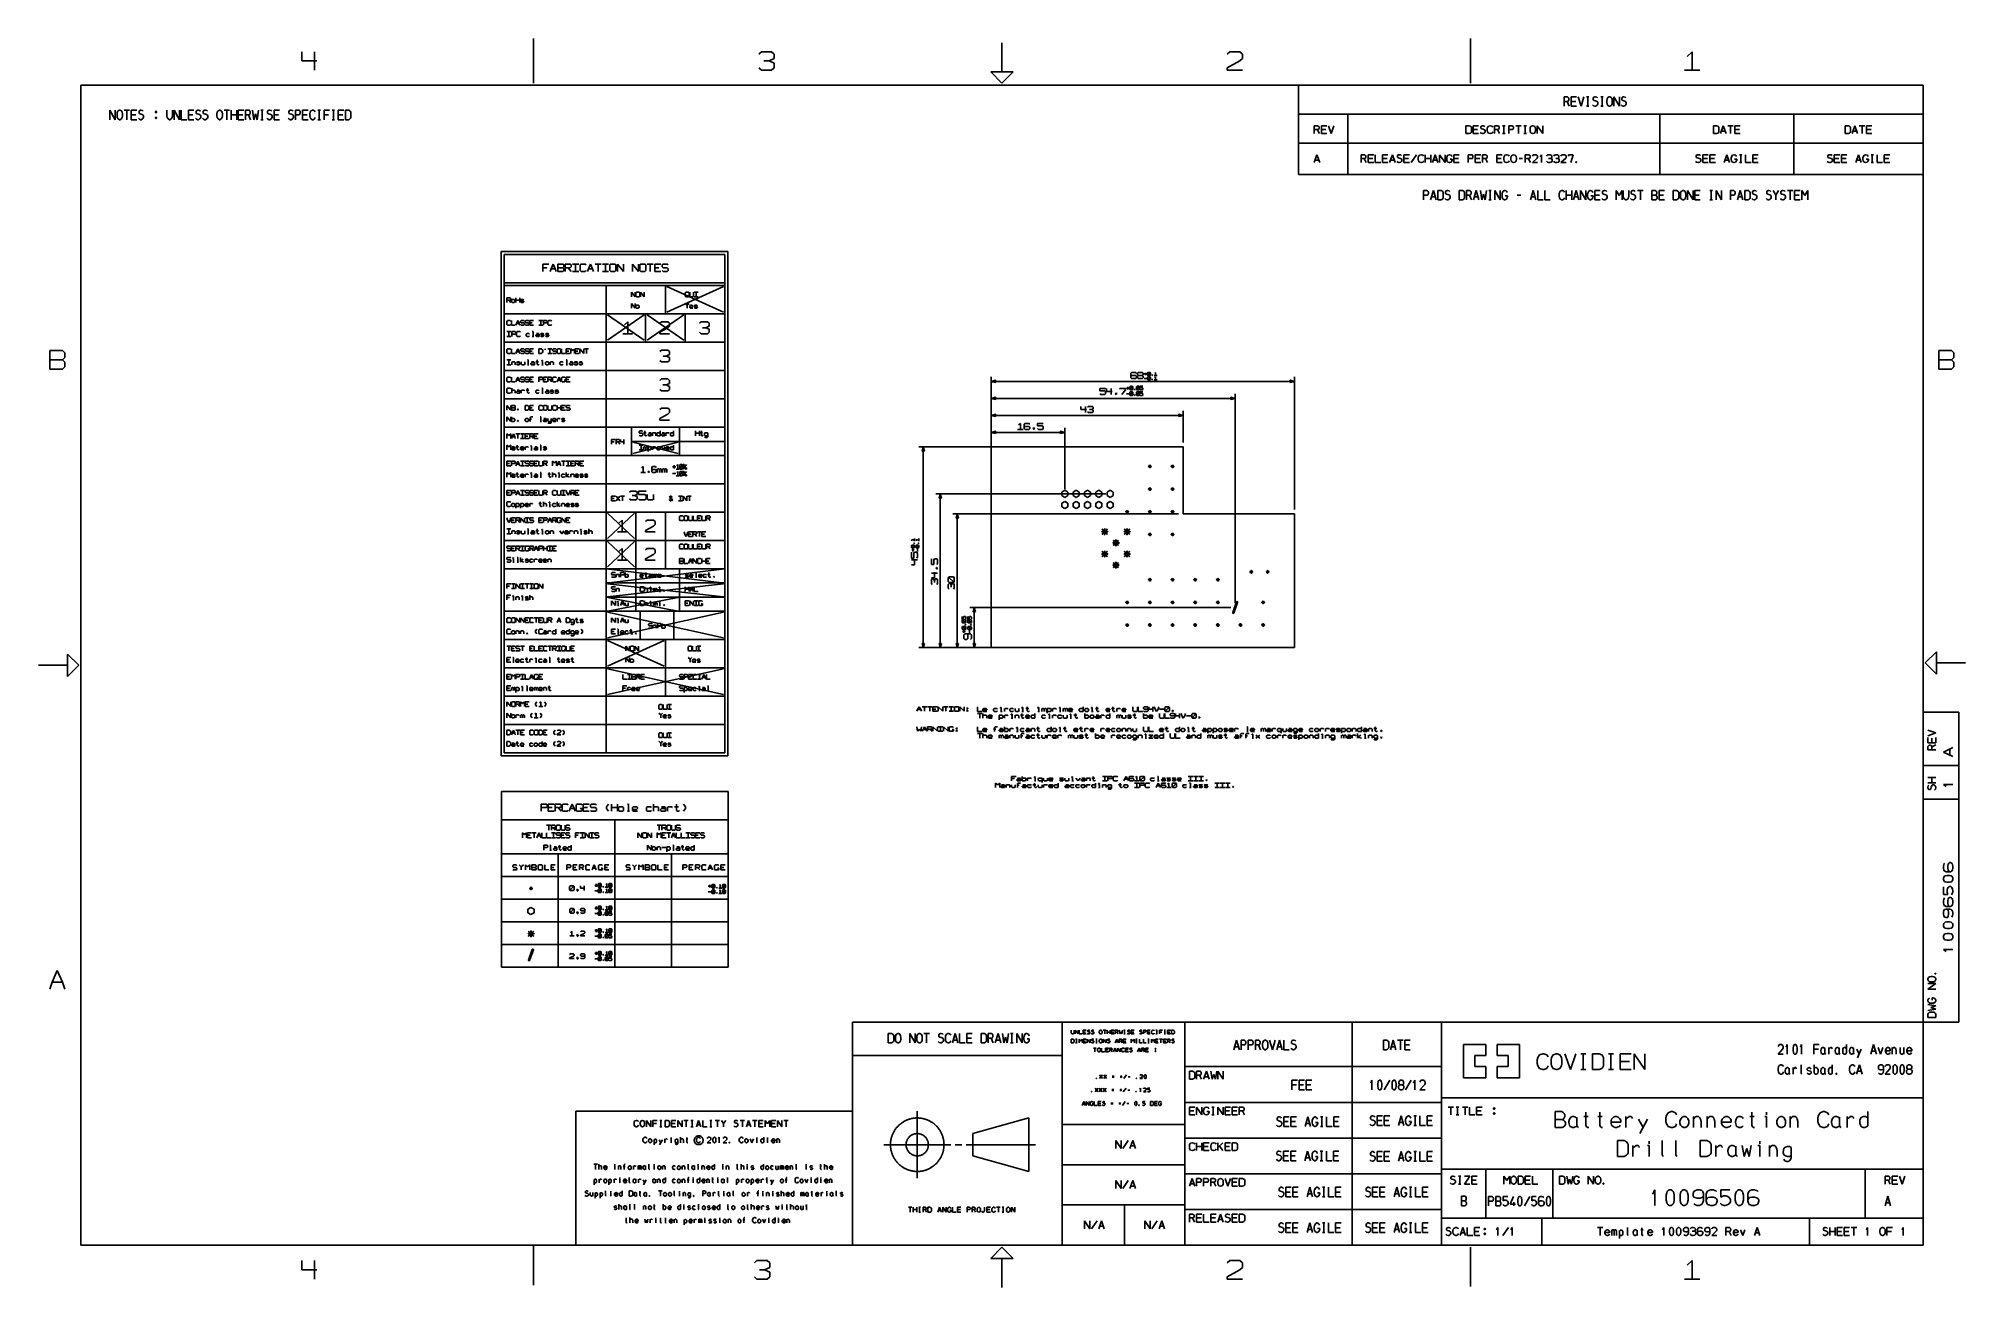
# Model space of a CAD drawing. Extents: x 0 to 1189, y 35 to 806.
import ezdxf

# ---------------------------------------------------------------- set-up
doc = ezdxf.new("R2010")
doc.units = 0
doc.layers.add('1', color=1, linetype='CONTINUOUS')

msp = doc.modelspace()

# ---------------------------------------------------------------- linework, layer by layer
at = {"layer": '1'}
for p, q in [((162.7, 797.45), (162.7, 791.73)), ((170.55, 797.45), (170.55, 786)), ((305.7, 805.58), (305.7, 778.1)), ((444.6, 796.03), (446.18, 797.48)), ((446.18, 797.48), (452.45, 797.48)), ((452.45, 797.48), (454.03, 796.03)), ((594.5, 802.85), (594.5, 784.98)), ((733.4, 796.03), (734.98, 797.45)), ((734.98, 797.45), (741.25, 797.45)), ((741.25, 797.45), (742.83, 796.03)), ((883.3, 805.58), (883.3, 778.1)), ((1020.03, 797.45), (1016.88, 794.6)), ((1020.03, 786), (1020.03, 797.45)), ((162.7, 791.73), (172.13, 791.73)), ((446.18, 786), (444.6, 787.43)), ((452.45, 786), (446.18, 786)), ((447.75, 791.73), (450.9, 791.73)), ((454.03, 793.18), (450.9, 791.73)), ((450.9, 791.73), (454.03, 790.3)), ((454.03, 787.43), (452.45, 786)), ((454.03, 796.03), (454.03, 793.18)), ((454.03, 790.3), (454.03, 787.43)), ((601.38, 784.98), (587.63, 784.98)), ((587.63, 784.98), (594.5, 778.1)), ((594.5, 778.1), (601.38, 784.98)), ((741.25, 791.73), (733.4, 787.43)), ((733.4, 787.43), (733.4, 786)), ((733.4, 786), (742.83, 786)), ((742.83, 793.18), (741.25, 791.73)), ((742.83, 796.03), (742.83, 793.18)), ((1015.33, 786), (1024.75, 786)), ((26.55, 776.73), (1162.45, 776.73)), ((26.55, 61.63), (26.55, 776.73)), ((777.4, 776.73), (1162.45, 776.73)), ((777.4, 721.7), (777.4, 776.73)), ((1162.45, 776.73), (1162.45, 61.63)), ((1162.45, 776.73), (1162.45, 721.7)), ((44.42, 755.55), (44.42, 761.45)), ((44.42, 761.45), (47.77, 755.55)), ((47.77, 755.55), (47.77, 761.45)), ((49.5, 760.98), (48.92, 760.08)), ((50.35, 761.45), (49.5, 760.98)), ((50.65, 761.45), (50.35, 761.45)), ((51.5, 760.98), (50.65, 761.45)), ((52.02, 760.08), (51.5, 760.98)), ((53.22, 761.45), (56.57, 761.45)), ((54.9, 755.55), (54.9, 761.45)), ((60.97, 761.45), (57.62, 761.45)), ((57.62, 761.45), (57.62, 755.55)), ((62.6, 760.98), (62.4, 760.3)), ((62.77, 761.2), (62.6, 760.98)), ((63.4, 761.45), (62.77, 761.2)), ((63.77, 761.45), (63.4, 761.45)), ((64.57, 761.2), (63.77, 761.45)), ((65, 760.75), (64.57, 761.2)), ((72.7, 760.75), (72.5, 760.53)), ((72.5, 760.53), (72.5, 759.9)), ((73.05, 760.75), (72.7, 760.75)), ((73.22, 760.53), (73.05, 760.75)), ((73.22, 760.08), (73.22, 760.53)), ((79.62, 761.45), (79.62, 757.85)), ((82.97, 757.85), (82.97, 761.45)), ((84.02, 755.55), (84.02, 761.45)), ((84.02, 761.45), (87.37, 755.55)), ((87.37, 755.55), (87.37, 761.45)), ((88.42, 761.45), (88.42, 755.55)), ((96.2, 761.45), (92.82, 761.45)), ((92.82, 761.45), (92.82, 755.55)), ((97.8, 760.98), (97.6, 760.3)), ((98, 761.2), (97.8, 760.98)), ((98.6, 761.45), (98, 761.2)), ((98.97, 761.45), (98.6, 761.45)), ((99.77, 761.2), (98.97, 761.45)), ((100.2, 760.75), (99.77, 761.2)), ((102.2, 760.98), (102, 760.3)), ((102.4, 761.2), (102.2, 760.98)), ((103, 761.45), (102.4, 761.2)), ((103.37, 761.45), (103, 761.45)), ((104.17, 761.2), (103.37, 761.45)), ((104.6, 760.75), (104.17, 761.2)), ((111.12, 760.98), (110.55, 760.08)), ((111.95, 761.45), (111.12, 760.98)), ((112.25, 761.45), (111.95, 761.45)), ((113.1, 760.98), (112.25, 761.45)), ((113.65, 760.08), (113.1, 760.98)), ((114.82, 761.45), (118.2, 761.45)), ((116.5, 755.55), (116.5, 761.45)), ((119.22, 755.55), (119.22, 761.45)), ((122.6, 761.45), (122.6, 755.55)), ((127, 761.45), (123.62, 761.45)), ((123.62, 761.45), (123.62, 755.55)), ((128.02, 755.55), (128.02, 761.45)), ((128.02, 761.45), (130.1, 761.45)), ((130.1, 761.45), (130.45, 761.2)), ((130.45, 761.2), (130.85, 760.75)), ((130.85, 760.75), (131, 760.3)), ((132.42, 761.45), (133.27, 755.55)), ((135.3, 755.55), (136.12, 761.45)), ((137.45, 761.45), (139, 761.45)), ((138.25, 755.55), (138.25, 761.45)), ((141.8, 760.98), (141.62, 760.3)), ((142, 761.2), (141.8, 760.98)), ((142.6, 761.45), (142, 761.2)), ((143, 761.45), (142.6, 761.45)), ((143.8, 761.2), (143, 761.45)), ((144.22, 760.75), (143.8, 761.2)), ((149, 761.45), (145.62, 761.45)), ((145.62, 761.45), (145.62, 755.55)), ((155, 760.98), (154.82, 760.3)), ((155.2, 761.2), (155, 760.98)), ((155.8, 761.45), (155.2, 761.2)), ((156.2, 761.45), (155.8, 761.45)), ((157, 761.2), (156.2, 761.45)), ((157.42, 760.75), (157, 761.2)), ((158.82, 755.55), (158.82, 761.45)), ((158.82, 761.45), (160.9, 761.45)), ((160.9, 761.45), (161.25, 761.2)), ((161.25, 761.2), (161.67, 760.75)), ((161.67, 760.75), (161.82, 760.3)), ((166.6, 761.45), (163.22, 761.45)), ((163.22, 761.45), (163.22, 755.55)), ((168.37, 760.98), (167.82, 760.08)), ((169.32, 761.45), (168.37, 760.98)), ((169.7, 761.45), (169.32, 761.45)), ((170.62, 760.98), (169.7, 761.45)), ((171, 760.3), (170.62, 760.98)), ((172.65, 761.45), (174.22, 761.45)), ((173.45, 755.55), (173.45, 761.45)), ((179.8, 761.45), (176.45, 761.45)), ((176.45, 761.45), (176.45, 755.55)), ((181.45, 761.45), (183.02, 761.45)), ((182.25, 755.55), (182.25, 761.45)), ((188.6, 761.45), (185.25, 761.45)), ((185.25, 761.45), (185.25, 755.55)), ((189.65, 755.55), (189.65, 761.45)), ((189.65, 761.45), (191.7, 761.45)), ((191.7, 761.45), (192.47, 760.98)), ((192.47, 760.98), (192.8, 760.53)), ((192.8, 760.53), (193, 760.08)), ((941.05, 763.8), (941.05, 769.7)), ((941.05, 769.7), (943.12, 769.7)), ((943.27, 766.78), (941.05, 766.78)), ((942.92, 766.78), (944.22, 763.8)), ((943.12, 769.7), (943.45, 769.45)), ((943.65, 766.95), (943.27, 766.78)), ((943.45, 769.45), (943.87, 769)), ((944.02, 767.85), (943.65, 766.95)), ((943.87, 769), (944.02, 768.55)), ((944.02, 768.55), (944.02, 767.85)), ((948.82, 769.7), (945.45, 769.7)), ((945.45, 769.7), (945.45, 763.8)), ((945.45, 766.78), (948.27, 766.78)), ((945.45, 763.8), (948.82, 763.8)), ((949.85, 769.7), (951.52, 763.8)), ((951.52, 763.8), (953.22, 769.7)), ((954.87, 769.7), (956.42, 769.7)), ((954.87, 763.8), (956.42, 763.8)), ((955.67, 763.8), (955.67, 769.7)), ((959.22, 764.03), (958.65, 764.73)), ((959.22, 769.23), (959.02, 768.55)), ((959.02, 768.55), (959.02, 768.08)), ((959.02, 768.08), (959.22, 767.63)), ((959.42, 769.45), (959.22, 769.23)), ((959.22, 767.63), (959.65, 767.4)), ((960.02, 763.8), (959.22, 764.03)), ((960.02, 769.7), (959.42, 769.45)), ((959.65, 767.4), (960.4, 767.18)), ((960.4, 769.7), (960.02, 769.7)), ((960.4, 763.8), (960.02, 763.8)), ((961.22, 769.45), (960.4, 769.7)), ((960.4, 767.18), (961.02, 766.95)), ((961.22, 764.28), (960.4, 763.8)), ((961.02, 766.95), (961.62, 766.55)), ((961.62, 769), (961.22, 769.45)), ((961.62, 764.73), (961.22, 764.28)), ((961.62, 766.55), (961.82, 765.88)), ((961.82, 765.4), (961.62, 764.73)), ((961.82, 765.88), (961.82, 765.4)), ((963.67, 769.7), (965.22, 769.7)), ((963.67, 763.8), (965.22, 763.8)), ((964.47, 763.8), (964.47, 769.7)), ((967.57, 768.33), (967.45, 767.4)), ((967.45, 767.4), (967.45, 766.1)), ((967.45, 766.1), (967.57, 765.18)), ((968.15, 769.23), (967.57, 768.33)), ((967.57, 765.18), (968.15, 764.28)), ((968.97, 769.7), (968.15, 769.23)), ((968.15, 764.28), (968.97, 763.8)), ((969.3, 769.7), (968.97, 769.7)), ((968.97, 763.8), (969.3, 763.8)), ((970.12, 769.23), (969.3, 769.7)), ((969.3, 763.8), (970.12, 764.28)), ((970.67, 768.33), (970.12, 769.23)), ((970.12, 764.28), (970.67, 765.18)), ((970.82, 767.4), (970.67, 768.33)), ((970.67, 765.18), (970.82, 766.1)), ((970.82, 766.1), (970.82, 767.4)), ((971.85, 763.8), (971.85, 769.7)), ((971.85, 769.7), (975.22, 763.8)), ((975.22, 763.8), (975.22, 769.7)), ((976.82, 764.03), (976.25, 764.73)), ((976.82, 769.23), (976.65, 768.55)), ((976.65, 768.55), (976.65, 768.08)), ((976.65, 768.08), (976.82, 767.63)), ((977.02, 769.45), (976.82, 769.23)), ((976.82, 767.63), (977.25, 767.4)), ((977.62, 763.8), (976.82, 764.03)), ((977.62, 769.7), (977.02, 769.45)), ((977.25, 767.4), (978.02, 767.18)), ((978.02, 769.7), (977.62, 769.7)), ((978.02, 763.8), (977.62, 763.8)), ((978.82, 769.45), (978.02, 769.7)), ((978.02, 767.18), (978.62, 766.95)), ((978.82, 764.28), (978.02, 763.8)), ((978.62, 766.95), (979.22, 766.55)), ((979.22, 769), (978.82, 769.45)), ((979.22, 764.73), (978.82, 764.28)), ((979.22, 766.55), (979.42, 765.88)), ((979.42, 765.4), (979.22, 764.73)), ((979.42, 765.88), (979.42, 765.4)), ((48.92, 760.08), (48.82, 759.15)), ((48.82, 759.15), (48.82, 757.85)), ((48.82, 757.85), (48.92, 756.93)), ((48.92, 756.93), (49.5, 756.03)), ((49.5, 756.03), (50.35, 755.55)), ((50.35, 755.55), (50.65, 755.55)), ((50.65, 755.55), (51.5, 756.03)), ((51.5, 756.03), (52.02, 756.93)), ((52.17, 759.15), (52.02, 760.08)), ((52.02, 756.93), (52.17, 757.85)), ((52.17, 757.85), (52.17, 759.15)), ((57.62, 758.53), (60.45, 758.53)), ((57.62, 755.55), (60.97, 755.55)), ((62.6, 755.78), (62.02, 756.48)), ((62.4, 760.3), (62.4, 759.83)), ((62.4, 759.83), (62.6, 759.38)), ((62.6, 759.38), (63.02, 759.15)), ((63.4, 755.55), (62.6, 755.78)), ((63.02, 759.15), (63.77, 758.93)), ((63.77, 755.55), (63.4, 755.55)), ((63.77, 758.93), (64.4, 758.7)), ((64.57, 756.03), (63.77, 755.55)), ((64.4, 758.7), (65, 758.3)), ((65, 756.48), (64.57, 756.03)), ((65, 758.3), (65.2, 757.63)), ((65.2, 757.15), (65, 756.48)), ((65.2, 757.63), (65.2, 757.15)), ((72.5, 759.9), (72.7, 759.83)), ((72.5, 756.93), (72.7, 757.15)), ((72.5, 756.48), (72.5, 756.93)), ((72.7, 756.25), (72.5, 756.48)), ((72.7, 759.83), (73.05, 759.83)), ((72.7, 757.15), (73.05, 757.15)), ((73.05, 756.25), (72.7, 756.25)), ((73.05, 759.83), (73.22, 760.08)), ((73.05, 757.15), (73.22, 756.93)), ((73.22, 756.48), (73.05, 756.25)), ((73.22, 756.93), (73.22, 756.48)), ((79.62, 757.85), (79.75, 756.93)), ((79.75, 756.93), (80.3, 756.03)), ((80.3, 756.03), (81.15, 755.55)), ((81.15, 755.55), (81.45, 755.55)), ((81.45, 755.55), (82.3, 756.03)), ((82.3, 756.03), (82.82, 756.93)), ((82.82, 756.93), (82.97, 757.85)), ((88.42, 755.55), (91.77, 755.55)), ((92.82, 758.53), (95.65, 758.53)), ((92.82, 755.55), (96.2, 755.55)), ((97.8, 755.78), (97.22, 756.48)), ((97.6, 760.3), (97.6, 759.83)), ((97.6, 759.83), (97.8, 759.38)), ((97.8, 759.38), (98.22, 759.15)), ((98.6, 755.55), (97.8, 755.78)), ((98.22, 759.15), (98.97, 758.93)), ((98.97, 755.55), (98.6, 755.55)), ((98.97, 758.93), (99.6, 758.7)), ((99.77, 756.03), (98.97, 755.55)), ((99.6, 758.7), (100.2, 758.3)), ((100.2, 756.48), (99.77, 756.03)), ((100.2, 758.3), (100.4, 757.63)), ((100.4, 757.15), (100.2, 756.48)), ((100.4, 757.63), (100.4, 757.15)), ((102.2, 755.78), (101.62, 756.48)), ((102, 760.3), (102, 759.83)), ((102, 759.83), (102.2, 759.38)), ((102.2, 759.38), (102.62, 759.15)), ((103, 755.55), (102.2, 755.78)), ((102.62, 759.15), (103.37, 758.93)), ((103.37, 755.55), (103, 755.55)), ((103.37, 758.93), (104, 758.7)), ((104.17, 756.03), (103.37, 755.55)), ((104, 758.7), (104.6, 758.3)), ((104.6, 756.48), (104.17, 756.03)), ((104.6, 758.3), (104.8, 757.63)), ((104.8, 757.15), (104.6, 756.48)), ((104.8, 757.63), (104.8, 757.15)), ((110.55, 760.08), (110.42, 759.15)), ((110.42, 759.15), (110.42, 757.85)), ((110.42, 757.85), (110.55, 756.93)), ((110.55, 756.93), (111.12, 756.03)), ((111.12, 756.03), (111.95, 755.55)), ((111.95, 755.55), (112.25, 755.55)), ((112.25, 755.55), (113.1, 756.03)), ((113.1, 756.03), (113.65, 756.93)), ((113.8, 759.15), (113.65, 760.08)), ((113.65, 756.93), (113.8, 757.85)), ((113.8, 757.85), (113.8, 759.15)), ((119.22, 758.53), (122.6, 758.53)), ((123.62, 758.53), (126.45, 758.53)), ((123.62, 755.55), (127, 755.55)), ((130.25, 758.53), (128.02, 758.53)), ((129.9, 758.53), (131.2, 755.55)), ((130.62, 758.7), (130.25, 758.53)), ((131, 759.6), (130.62, 758.7)), ((131, 760.3), (131, 759.6)), ((133.27, 755.55), (134.27, 759.15)), ((134.27, 759.15), (135.3, 755.55)), ((137.45, 755.55), (139, 755.55)), ((141.8, 755.78), (141.22, 756.48)), ((141.62, 760.3), (141.62, 759.83)), ((141.62, 759.83), (141.8, 759.38)), ((141.8, 759.38), (142.22, 759.15)), ((142.6, 755.55), (141.8, 755.78)), ((142.22, 759.15), (143, 758.93)), ((143, 755.55), (142.6, 755.55)), ((143, 758.93), (143.6, 758.7)), ((143.8, 756.03), (143, 755.55)), ((143.6, 758.7), (144.22, 758.3)), ((144.22, 756.48), (143.8, 756.03)), ((144.22, 758.3), (144.4, 757.63)), ((144.4, 757.15), (144.22, 756.48)), ((144.4, 757.63), (144.4, 757.15)), ((145.62, 758.53), (148.45, 758.53)), ((145.62, 755.55), (149, 755.55)), ((155, 755.78), (154.42, 756.48)), ((154.82, 760.3), (154.82, 759.83)), ((154.82, 759.83), (155, 759.38)), ((155, 759.38), (155.42, 759.15)), ((155.8, 755.55), (155, 755.78)), ((155.42, 759.15), (156.2, 758.93)), ((156.2, 755.55), (155.8, 755.55)), ((156.2, 758.93), (156.8, 758.7)), ((157, 756.03), (156.2, 755.55)), ((156.8, 758.7), (157.42, 758.3)), ((157.42, 756.48), (157, 756.03)), ((157.42, 758.3), (157.6, 757.63)), ((157.6, 757.15), (157.42, 756.48)), ((157.6, 757.63), (157.6, 757.15)), ((161.05, 758.53), (158.82, 758.53)), ((161.42, 758.7), (161.05, 758.53)), ((161.82, 759.6), (161.42, 758.7)), ((161.82, 760.3), (161.82, 759.6)), ((163.22, 758.53), (166.07, 758.53)), ((163.22, 755.55), (166.6, 755.55)), ((167.82, 760.08), (167.62, 759.15)), ((167.62, 759.15), (167.62, 757.85)), ((167.62, 757.85), (167.82, 756.93)), ((167.82, 756.93), (168.37, 756.03)), ((168.37, 756.03), (169.32, 755.55)), ((169.32, 755.55), (169.7, 755.55)), ((169.7, 755.55), (170.62, 756.03)), ((170.62, 756.03), (171, 756.93)), ((172.65, 755.55), (174.22, 755.55)), ((176.45, 758.53), (179.27, 758.53)), ((181.45, 755.55), (183.02, 755.55)), ((185.25, 758.53), (188.07, 758.53)), ((185.25, 755.55), (188.6, 755.55)), ((191.7, 755.55), (189.65, 755.55)), ((192.47, 756.03), (191.7, 755.55)), ((192.8, 756.48), (192.47, 756.03)), ((193, 756.93), (192.8, 756.48)), ((193, 760.08), (193, 756.93)), ((777.4, 758.85), (1162.45, 758.85)), ((787.02, 746.93), (787.02, 751.85)), ((787.02, 751.85), (789.1, 751.85)), ((789.25, 749.43), (787.02, 749.43)), ((788.9, 749.43), (790.2, 746.93)), ((789.1, 751.85), (789.42, 751.65)), ((789.62, 749.55), (789.25, 749.43)), ((789.42, 751.65), (789.85, 751.28)), ((790, 750.3), (789.62, 749.55)), ((789.85, 751.28), (790, 750.88)), ((790, 750.88), (790, 750.3)), ((794.8, 751.85), (791.42, 751.85)), ((791.42, 751.85), (791.42, 746.93)), ((791.42, 749.43), (794.25, 749.43)), ((795.82, 751.85), (797.5, 746.93)), ((797.5, 746.93), (799.2, 751.85)), ((807.65, 758.85), (807.65, 721.7)), ((880.55, 746.93), (880.55, 751.85)), ((880.55, 751.85), (882.6, 751.85)), ((882.6, 751.85), (883.37, 751.45)), ((883.37, 751.45), (883.72, 751.08)), ((883.72, 751.08), (883.9, 750.7)), ((883.9, 750.7), (883.9, 748.08)), ((888.3, 751.85), (884.95, 751.85)), ((884.95, 751.85), (884.95, 746.93)), ((884.95, 749.43), (887.77, 749.43)), ((889.92, 751.45), (889.72, 750.88)), ((889.72, 750.88), (889.72, 750.5)), ((889.72, 750.5), (889.92, 750.13)), ((890.1, 751.65), (889.92, 751.45)), ((889.92, 750.13), (890.32, 749.93)), ((890.72, 751.85), (890.1, 751.65)), ((890.32, 749.93), (891.1, 749.73)), ((891.1, 751.85), (890.72, 751.85)), ((891.9, 751.65), (891.1, 751.85)), ((891.1, 749.73), (891.7, 749.55)), ((891.7, 749.55), (892.32, 749.23)), ((892.32, 751.28), (891.9, 751.65)), ((892.32, 749.23), (892.52, 748.65)), ((892.52, 748.65), (892.52, 748.28)), ((893.92, 750.7), (893.75, 749.93)), ((893.75, 749.93), (893.75, 748.85)), ((893.75, 748.85), (893.92, 748.08)), ((894.47, 751.45), (893.92, 750.7)), ((895.42, 751.85), (894.47, 751.45)), ((895.8, 751.85), (895.42, 751.85)), ((896.72, 751.45), (895.8, 751.85)), ((897.1, 750.88), (896.72, 751.45)), ((898.15, 746.93), (898.15, 751.85)), ((898.15, 751.85), (900.2, 751.85)), ((900.35, 749.43), (898.15, 749.43)), ((900.02, 749.43), (901.32, 746.93)), ((900.2, 751.85), (900.55, 751.65)), ((900.75, 749.55), (900.35, 749.43)), ((900.55, 751.65), (900.97, 751.28)), ((901.12, 750.3), (900.75, 749.55)), ((900.97, 751.28), (901.12, 750.88)), ((901.12, 750.88), (901.12, 750.3)), ((903.15, 751.85), (904.72, 751.85)), ((903.95, 746.93), (903.95, 751.85)), ((906.95, 746.93), (906.95, 751.85)), ((906.95, 751.85), (909, 751.85)), ((909.15, 749.43), (906.95, 749.43)), ((909, 751.85), (909.35, 751.65)), ((909.55, 749.55), (909.15, 749.43)), ((909.35, 751.65), (909.77, 751.28)), ((909.92, 750.3), (909.55, 749.55)), ((909.77, 751.28), (909.92, 750.88)), ((909.92, 750.88), (909.92, 750.3)), ((911.35, 751.85), (914.7, 751.85)), ((913.02, 746.93), (913.02, 751.85)), ((916.35, 751.85), (917.92, 751.85)), ((917.15, 746.93), (917.15, 751.85)), ((920.27, 750.7), (920.15, 749.93)), ((920.15, 749.93), (920.15, 748.85)), ((920.15, 748.85), (920.27, 748.08)), ((920.82, 751.45), (920.27, 750.7)), ((921.67, 751.85), (920.82, 751.45)), ((921.97, 751.85), (921.67, 751.85)), ((922.82, 751.45), (921.97, 751.85)), ((923.35, 750.7), (922.82, 751.45)), ((923.5, 749.93), (923.35, 750.7)), ((923.35, 748.08), (923.5, 748.85)), ((923.5, 748.85), (923.5, 749.93)), ((924.55, 746.93), (924.55, 751.85)), ((924.55, 751.85), (927.9, 746.93)), ((927.9, 746.93), (927.9, 751.85)), ((1000.18, 758.85), (1000.18, 721.7)), ((1033.2, 746.93), (1033.2, 751.85)), ((1033.2, 751.85), (1035.25, 751.85)), ((1035.25, 751.85), (1036.02, 751.45)), ((1036.02, 751.45), (1036.35, 751.08)), ((1036.35, 751.08), (1036.55, 750.7)), ((1036.55, 750.7), (1036.55, 748.08)), ((1037.6, 746.93), (1039.27, 751.85)), ((1039.27, 751.85), (1040.95, 746.93)), ((1042, 751.85), (1045.35, 751.85)), ((1043.67, 746.93), (1043.67, 751.85)), ((1049.75, 751.85), (1046.4, 751.85)), ((1046.4, 751.85), (1046.4, 746.93)), ((1046.4, 749.43), (1049.22, 749.43)), ((1082.7, 758.85), (1082.7, 721.7)), ((1114.32, 746.93), (1114.32, 751.85)), ((1114.32, 751.85), (1116.4, 751.85)), ((1116.4, 751.85), (1117.15, 751.45)), ((1117.15, 751.45), (1117.5, 751.08)), ((1117.5, 751.08), (1117.7, 750.7)), ((1117.7, 750.7), (1117.7, 748.08)), ((1118.72, 746.93), (1120.4, 751.85)), ((1120.4, 751.85), (1122.1, 746.93)), ((1123.12, 751.85), (1126.5, 751.85)), ((1124.8, 746.93), (1124.8, 751.85)), ((1130.9, 751.85), (1127.52, 751.85)), ((1127.52, 751.85), (1127.52, 746.93)), ((1127.52, 749.43), (1130.35, 749.43)), ((777.4, 740.98), (1162.45, 740.98)), ((791.42, 746.93), (794.8, 746.93)), ((882.6, 746.93), (880.55, 746.93)), ((883.37, 747.33), (882.6, 746.93)), ((883.72, 747.7), (883.37, 747.33)), ((883.9, 748.08), (883.72, 747.7)), ((884.95, 746.93), (888.3, 746.93)), ((889.92, 747.13), (889.35, 747.7)), ((890.72, 746.93), (889.92, 747.13)), ((891.1, 746.93), (890.72, 746.93)), ((891.9, 747.33), (891.1, 746.93)), ((892.32, 747.7), (891.9, 747.33)), ((892.52, 748.28), (892.32, 747.7)), ((893.92, 748.08), (894.47, 747.33)), ((894.47, 747.33), (895.42, 746.93)), ((895.42, 746.93), (895.8, 746.93)), ((895.8, 746.93), (896.72, 747.33)), ((896.72, 747.33), (897.1, 748.08)), ((903.15, 746.93), (904.72, 746.93)), ((916.35, 746.93), (917.92, 746.93)), ((920.27, 748.08), (920.82, 747.33)), ((920.82, 747.33), (921.67, 746.93)), ((921.67, 746.93), (921.97, 746.93)), ((921.97, 746.93), (922.82, 747.33)), ((922.82, 747.33), (923.35, 748.08)), ((1035.25, 746.93), (1033.2, 746.93)), ((1036.02, 747.33), (1035.25, 746.93)), ((1036.35, 747.7), (1036.02, 747.33)), ((1036.55, 748.08), (1036.35, 747.7)), ((1038.07, 748.48), (1040.45, 748.48)), ((1046.4, 746.93), (1049.75, 746.93)), ((1116.4, 746.93), (1114.32, 746.93)), ((1117.15, 747.33), (1116.4, 746.93)), ((1117.5, 747.7), (1117.15, 747.33)), ((1117.7, 748.08), (1117.5, 747.7)), ((1119.22, 748.48), (1121.6, 748.48)), ((1127.52, 746.93), (1130.9, 746.93)), ((787.03, 729.05), (788.7, 733.95)), ((787.53, 730.58), (789.9, 730.58)), ((788.7, 733.95), (790.4, 729.05)), ((815.9, 729.05), (815.9, 733.95)), ((815.9, 733.95), (817.98, 733.95)), ((818.13, 731.55), (815.9, 731.55)), ((817.78, 731.55), (819.08, 729.05)), ((817.98, 733.95), (818.33, 733.78)), ((818.5, 731.68), (818.13, 731.55)), ((818.33, 733.78), (818.73, 733.38)), ((818.88, 732.43), (818.5, 731.68)), ((818.73, 733.38), (818.88, 733)), ((818.88, 733), (818.88, 732.43)), ((823.68, 733.95), (820.3, 733.95)), ((820.3, 733.95), (820.3, 729.05)), ((820.3, 731.55), (823.13, 731.55)), ((820.3, 729.05), (823.68, 729.05)), ((824.7, 733.95), (824.7, 729.05)), ((824.7, 729.05), (828.08, 729.05)), ((832.48, 733.95), (829.1, 733.95)), ((829.1, 733.95), (829.1, 729.05)), ((829.1, 731.55), (831.93, 731.55)), ((829.1, 729.05), (832.48, 729.05)), ((833.5, 729.05), (835.2, 733.95)), ((834, 730.58), (836.38, 730.58)), ((835.2, 733.95), (836.88, 729.05)), ((838.48, 729.25), (837.9, 729.83)), ((838.48, 733.58), (838.3, 733)), ((838.3, 733), (838.3, 732.63)), ((838.3, 732.63), (838.48, 732.25)), ((838.68, 733.78), (838.48, 733.58)), ((838.48, 732.25), (838.9, 732.05)), ((839.28, 729.05), (838.48, 729.25)), ((839.28, 733.95), (838.68, 733.78)), ((838.9, 732.05), (839.68, 731.85)), ((839.68, 733.95), (839.28, 733.95)), ((839.68, 729.05), (839.28, 729.05)), ((840.48, 733.78), (839.68, 733.95)), ((839.68, 731.85), (840.28, 731.68)), ((840.48, 729.45), (839.68, 729.05)), ((840.28, 731.68), (840.9, 731.35)), ((840.9, 733.38), (840.48, 733.78)), ((840.9, 729.83), (840.48, 729.45)), ((840.9, 731.35), (841.08, 730.78)), ((841.08, 730.4), (840.9, 729.83)), ((841.08, 730.78), (841.08, 730.4)), ((845.68, 733.95), (842.3, 733.95)), ((842.3, 733.95), (842.3, 729.05)), ((842.3, 731.55), (845.15, 731.55)), ((842.3, 729.05), (845.68, 729.05)), ((846.7, 729.05), (850.08, 733.95)), ((851.3, 732.83), (851.13, 732.05)), ((851.13, 732.05), (851.13, 730.98)), ((851.13, 730.98), (851.3, 730.2)), ((851.85, 733.58), (851.3, 732.83)), ((851.3, 730.2), (851.85, 729.45)), ((852.8, 733.95), (851.85, 733.58)), ((851.85, 729.45), (852.8, 729.05)), ((853.18, 733.95), (852.8, 733.95)), ((852.8, 729.05), (853.18, 729.05)), ((854.1, 733.58), (853.18, 733.95)), ((853.18, 729.05), (854.1, 729.45)), ((854.48, 733), (854.1, 733.58)), ((854.1, 729.45), (854.48, 730.2)), ((855.53, 729.05), (855.53, 733.95)), ((855.53, 731.55), (858.88, 731.55)), ((858.88, 733.95), (858.88, 729.05)), ((859.93, 729.05), (861.6, 733.95)), ((860.4, 730.58), (862.78, 730.58)), ((861.6, 733.95), (863.28, 729.05)), ((864.33, 729.05), (864.33, 733.95)), ((864.33, 733.95), (867.68, 729.05)), ((867.68, 729.05), (867.68, 733.95)), ((868.83, 732.63), (868.73, 732.05)), ((868.73, 732.05), (868.73, 730.98)), ((868.73, 730.98), (868.83, 730.2)), ((869.4, 733.58), (868.83, 732.63)), ((868.83, 730.2), (869.4, 729.45)), ((870.25, 733.95), (869.4, 733.58)), ((869.4, 729.45), (870.25, 729.05)), ((870.55, 733.95), (870.25, 733.95)), ((870.25, 729.05), (870.55, 729.05)), ((871.58, 733.58), (870.55, 733.95)), ((870.55, 729.05), (871.4, 729.45)), ((872.08, 731.15), (870.75, 731.15)), ((871.4, 729.45), (871.93, 730.2)), ((871.93, 732.83), (871.58, 733.58)), ((871.93, 730.2), (872.08, 730.78)), ((872.08, 730.78), (872.08, 731.15)), ((876.48, 733.95), (873.13, 733.95)), ((873.13, 733.95), (873.13, 729.05)), ((873.13, 731.55), (875.95, 731.55)), ((873.13, 729.05), (876.48, 729.05)), ((881.93, 729.05), (881.93, 733.95)), ((881.93, 733.95), (883.98, 733.95)), ((884.13, 731.55), (881.93, 731.55)), ((883.98, 733.95), (884.33, 733.78)), ((884.53, 731.68), (884.13, 731.55)), ((884.33, 733.78), (884.75, 733.38)), ((884.9, 732.43), (884.53, 731.68)), ((884.75, 733.38), (884.9, 733)), ((884.9, 733), (884.9, 732.43)), ((889.68, 733.95), (886.33, 733.95)), ((886.33, 733.95), (886.33, 729.05)), ((886.33, 731.55), (889.15, 731.55)), ((886.33, 729.05), (889.68, 729.05)), ((890.73, 729.05), (890.73, 733.95)), ((890.73, 733.95), (892.78, 733.95)), ((892.93, 731.55), (890.73, 731.55)), ((892.6, 731.55), (893.9, 729.05)), ((892.78, 733.95), (893.13, 733.78)), ((893.33, 731.68), (892.93, 731.55)), ((893.13, 733.78), (893.55, 733.38)), ((893.7, 732.43), (893.33, 731.68)), ((893.55, 733.38), (893.7, 733)), ((893.7, 733), (893.7, 732.43)), ((902.88, 733.95), (899.53, 733.95)), ((899.53, 733.95), (899.53, 729.05)), ((899.53, 731.55), (902.35, 731.55)), ((899.53, 729.05), (902.88, 729.05)), ((904.1, 732.83), (903.93, 732.05)), ((903.93, 732.05), (903.93, 730.98)), ((903.93, 730.98), (904.1, 730.2)), ((904.65, 733.58), (904.1, 732.83)), ((904.1, 730.2), (904.65, 729.45)), ((905.6, 733.95), (904.65, 733.58)), ((904.65, 729.45), (905.6, 729.05)), ((905.98, 733.95), (905.6, 733.95)), ((905.6, 729.05), (905.98, 729.05)), ((906.9, 733.58), (905.98, 733.95)), ((905.98, 729.05), (906.9, 729.45)), ((907.28, 733), (906.9, 733.58)), ((906.9, 729.45), (907.28, 730.2)), ((908.43, 732.83), (908.33, 732.05)), ((908.33, 732.05), (908.33, 730.98)), ((908.33, 730.98), (908.43, 730.2)), ((909, 733.58), (908.43, 732.83)), ((908.43, 730.2), (909, 729.45)), ((909.85, 733.95), (909, 733.58)), ((909, 729.45), (909.85, 729.05)), ((910.15, 733.95), (909.85, 733.95)), ((909.85, 729.05), (910.15, 729.05)), ((911, 733.58), (910.15, 733.95)), ((910.15, 729.05), (911, 729.45)), ((911.53, 732.83), (911, 733.58)), ((911, 729.45), (911.53, 730.2)), ((911.68, 732.05), (911.53, 732.83)), ((911.53, 730.2), (911.68, 730.98)), ((911.68, 730.98), (911.68, 732.05)), ((913.3, 731.55), (915.48, 731.55)), ((917.13, 729.05), (917.13, 733.95)), ((917.13, 733.95), (919.18, 733.95)), ((919.35, 731.55), (917.13, 731.55)), ((919, 731.55), (920.3, 729.05)), ((919.18, 733.95), (919.53, 733.78)), ((919.73, 731.68), (919.35, 731.55)), ((919.53, 733.78), (919.95, 733.38)), ((920.1, 732.43), (919.73, 731.68)), ((919.95, 733.38), (920.1, 733)), ((920.1, 733), (920.1, 732.43)), ((921.53, 733), (921.73, 733.38)), ((924.5, 731.85), (921.53, 729.05)), ((921.53, 729.05), (924.7, 729.05)), ((921.73, 733.38), (922.1, 733.78)), ((922.1, 733.78), (922.53, 733.95)), ((922.53, 733.95), (923.7, 733.95)), ((923.7, 733.95), (924.08, 733.78)), ((924.08, 733.78), (924.5, 733.38)), ((924.5, 733.38), (924.7, 733)), ((924.7, 732.25), (924.5, 731.85)), ((924.7, 733), (924.7, 732.25)), ((926.43, 732.55), (927.15, 733.95)), ((927.15, 733.95), (927.15, 729.05)), ((930.33, 733), (930.53, 733.38)), ((930.85, 729.25), (930.33, 730.03)), ((930.53, 733.38), (930.85, 733.78)), ((930.85, 733.78), (931.43, 733.95)), ((931.43, 729.05), (930.85, 729.25)), ((931.43, 733.95), (932.2, 733.95)), ((932.2, 729.05), (931.43, 729.05)), ((932.73, 731.68), (931.58, 731.68)), ((932.2, 733.95), (932.93, 733.78)), ((933.15, 729.25), (932.2, 729.05)), ((933.15, 731.85), (932.73, 731.68)), ((932.73, 731.68), (933.3, 731.55)), ((932.93, 733.78), (933.3, 733.38)), ((933.3, 732.05), (933.15, 731.85)), ((933.5, 729.63), (933.15, 729.25)), ((933.3, 733.38), (933.5, 733)), ((933.5, 732.43), (933.3, 732.05)), ((933.3, 731.55), (933.68, 730.98)), ((933.5, 733), (933.5, 732.43)), ((933.68, 730.2), (933.5, 729.63)), ((933.68, 730.98), (933.68, 730.2)), ((934.73, 733), (934.93, 733.38)), ((935.25, 729.25), (934.73, 730.03)), ((934.93, 733.38), (935.25, 733.78)), ((935.25, 733.78), (935.83, 733.95)), ((935.83, 729.05), (935.25, 729.25)), ((935.83, 733.95), (936.6, 733.95)), ((936.6, 729.05), (935.83, 729.05)), ((937.13, 731.68), (935.98, 731.68)), ((936.6, 733.95), (937.33, 733.78)), ((937.55, 729.25), (936.6, 729.05)), ((937.55, 731.85), (937.13, 731.68)), ((937.13, 731.68), (937.7, 731.55)), ((937.33, 733.78), (937.7, 733.38)), ((937.7, 732.05), (937.55, 731.85)), ((937.9, 729.63), (937.55, 729.25)), ((937.7, 733.38), (937.9, 733)), ((937.9, 732.43), (937.7, 732.05)), ((937.7, 731.55), (938.08, 730.98)), ((937.9, 733), (937.9, 732.43)), ((938.08, 730.2), (937.9, 729.63)), ((938.08, 730.98), (938.08, 730.2)), ((939.13, 733), (939.33, 733.38)), ((942.1, 731.85), (939.13, 729.05)), ((939.13, 729.05), (942.3, 729.05)), ((939.33, 733.38), (939.7, 733.78)), ((939.7, 733.78), (940.13, 733.95)), ((940.13, 733.95), (941.3, 733.95)), ((941.3, 733.95), (941.68, 733.78)), ((941.68, 733.78), (942.1, 733.38)), ((942.1, 733.38), (942.3, 733)), ((942.3, 732.25), (942.1, 731.85)), ((942.3, 733), (942.3, 732.25)), ((943.73, 733), (943.73, 733.95)), ((943.73, 733.95), (946.7, 733.95)), ((946.7, 733.95), (945.2, 729.05)), ((948.43, 729.5), (948.5, 729.63)), ((948.43, 729.18), (948.43, 729.5)), ((948.5, 729.05), (948.43, 729.18)), ((948.5, 729.63), (948.7, 729.63)), ((948.7, 729.05), (948.5, 729.05)), ((948.7, 729.63), (948.78, 729.5)), ((948.78, 729.18), (948.7, 729.05)), ((948.78, 729.5), (948.78, 729.18)), ((1022.75, 729.25), (1022.2, 729.83)), ((1022.75, 733.58), (1022.57, 733)), ((1022.57, 733), (1022.57, 732.63)), ((1022.57, 732.63), (1022.75, 732.25)), ((1022.95, 733.78), (1022.75, 733.58)), ((1022.75, 732.25), (1023.17, 732.05)), ((1023.57, 729.05), (1022.75, 729.25)), ((1023.57, 733.95), (1022.95, 733.78)), ((1023.17, 732.05), (1023.95, 731.85)), ((1023.95, 733.95), (1023.57, 733.95)), ((1023.95, 729.05), (1023.57, 729.05)), ((1024.75, 733.78), (1023.95, 733.95)), ((1023.95, 731.85), (1024.55, 731.68)), ((1024.75, 729.45), (1023.95, 729.05)), ((1024.55, 731.68), (1025.17, 731.35)), ((1025.17, 733.38), (1024.75, 733.78)), ((1025.17, 729.83), (1024.75, 729.45)), ((1025.17, 731.35), (1025.35, 730.78)), ((1025.35, 730.4), (1025.17, 729.83)), ((1025.35, 730.78), (1025.35, 730.4)), ((1029.95, 733.95), (1026.6, 733.95)), ((1026.6, 733.95), (1026.6, 729.05)), ((1026.6, 731.55), (1029.42, 731.55)), ((1026.6, 729.05), (1029.95, 729.05)), ((1034.35, 733.95), (1031, 733.95)), ((1031, 733.95), (1031, 729.05)), ((1031, 731.55), (1033.82, 731.55)), ((1031, 729.05), (1034.35, 729.05)), ((1039.8, 729.05), (1041.47, 733.95)), ((1040.27, 730.58), (1042.65, 730.58)), ((1041.47, 733.95), (1043.15, 729.05)), ((1044.3, 732.63), (1044.2, 732.05)), ((1044.2, 732.05), (1044.2, 730.98)), ((1044.2, 730.98), (1044.3, 730.2)), ((1044.87, 733.58), (1044.3, 732.63)), ((1044.3, 730.2), (1044.87, 729.45)), ((1045.72, 733.95), (1044.87, 733.58)), ((1044.87, 729.45), (1045.72, 729.05)), ((1046.02, 733.95), (1045.72, 733.95)), ((1045.72, 729.05), (1046.02, 729.05)), ((1047.05, 733.58), (1046.02, 733.95)), ((1046.02, 729.05), (1046.87, 729.45)), ((1047.55, 731.15), (1046.22, 731.15)), ((1046.87, 729.45), (1047.4, 730.2)), ((1047.4, 732.83), (1047.05, 733.58)), ((1047.4, 730.2), (1047.55, 730.78)), ((1047.55, 730.78), (1047.55, 731.15)), ((1049.2, 733.95), (1050.77, 733.95)), ((1049.2, 729.05), (1050.77, 729.05)), ((1050, 729.05), (1050, 733.95)), ((1053, 733.95), (1053, 729.05)), ((1053, 729.05), (1056.35, 729.05)), ((1060.75, 733.95), (1057.4, 733.95)), ((1057.4, 733.95), (1057.4, 729.05)), ((1057.4, 731.55), (1060.22, 731.55)), ((1057.4, 729.05), (1060.75, 729.05)), ((1103.9, 729.25), (1103.32, 729.83)), ((1103.9, 733.58), (1103.7, 733)), ((1103.7, 733), (1103.7, 732.63)), ((1103.7, 732.63), (1103.9, 732.25)), ((1104.1, 733.78), (1103.9, 733.58)), ((1103.9, 732.25), (1104.32, 732.05)), ((1104.7, 729.05), (1103.9, 729.25)), ((1104.7, 733.95), (1104.1, 733.78)), ((1104.32, 732.05), (1105.07, 731.85)), ((1105.07, 733.95), (1104.7, 733.95)), ((1105.07, 729.05), (1104.7, 729.05)), ((1105.87, 733.78), (1105.07, 733.95)), ((1105.07, 731.85), (1105.7, 731.68)), ((1105.87, 729.45), (1105.07, 729.05)), ((1105.7, 731.68), (1106.3, 731.35)), ((1106.3, 733.38), (1105.87, 733.78)), ((1106.3, 729.83), (1105.87, 729.45)), ((1106.3, 731.35), (1106.5, 730.78)), ((1106.5, 730.4), (1106.3, 729.83)), ((1106.5, 730.78), (1106.5, 730.4)), ((1111.07, 733.95), (1107.72, 733.95)), ((1107.72, 733.95), (1107.72, 729.05)), ((1107.72, 731.55), (1110.55, 731.55)), ((1107.72, 729.05), (1111.07, 729.05)), ((1115.5, 733.95), (1112.12, 733.95)), ((1112.12, 733.95), (1112.12, 729.05)), ((1112.12, 731.55), (1114.95, 731.55)), ((1112.12, 729.05), (1115.5, 729.05)), ((1120.92, 729.05), (1122.6, 733.95)), ((1121.42, 730.58), (1123.8, 730.58)), ((1122.6, 733.95), (1124.3, 729.05)), ((1125.45, 732.63), (1125.32, 732.05)), ((1125.32, 732.05), (1125.32, 730.98)), ((1125.32, 730.98), (1125.45, 730.2)), ((1126.02, 733.58), (1125.45, 732.63)), ((1125.45, 730.2), (1126.02, 729.45)), ((1126.85, 733.95), (1126.02, 733.58)), ((1126.02, 729.45), (1126.85, 729.05)), ((1127.15, 733.95), (1126.85, 733.95)), ((1126.85, 729.05), (1127.15, 729.05)), ((1128.2, 733.58), (1127.15, 733.95)), ((1127.15, 729.05), (1128, 729.45)), ((1128.7, 731.15), (1127.35, 731.15)), ((1128, 729.45), (1128.52, 730.2)), ((1128.52, 732.83), (1128.2, 733.58)), ((1128.52, 730.2), (1128.7, 730.78)), ((1128.7, 730.78), (1128.7, 731.15)), ((1130.35, 733.95), (1131.9, 733.95)), ((1130.35, 729.05), (1131.9, 729.05)), ((1131.15, 729.05), (1131.15, 733.95)), ((1134.12, 733.95), (1134.12, 729.05)), ((1134.12, 729.05), (1137.5, 729.05)), ((1141.9, 733.95), (1138.52, 733.95)), ((1138.52, 733.95), (1138.52, 729.05)), ((1138.52, 731.55), (1141.35, 731.55)), ((1138.52, 729.05), (1141.9, 729.05)), ((1162.45, 721.7), (777.4, 721.7)), ((854.42, 706.05), (854.42, 711.93)), ((854.42, 711.93), (856.47, 711.93)), ((856.62, 709.03), (854.42, 709.03)), ((856.47, 711.93), (856.82, 711.7)), ((857, 709.18), (856.62, 709.03)), ((856.82, 711.7), (857.25, 711.25)), ((857.4, 710.1), (857, 709.18)), ((857.25, 711.25), (857.4, 710.78)), ((857.4, 710.78), (857.4, 710.1)), ((858.82, 706.05), (860.5, 711.93)), ((859.3, 707.88), (861.67, 707.88)), ((860.5, 711.93), (862.17, 706.05)), ((863.22, 706.05), (863.22, 711.93)), ((863.22, 711.93), (865.27, 711.93)), ((865.27, 706.05), (863.22, 706.05)), ((865.27, 711.93), (866.05, 711.48)), ((866.05, 706.5), (865.27, 706.05)), ((866.05, 711.48), (866.37, 711.03)), ((866.37, 706.98), (866.05, 706.5)), ((866.37, 711.03), (866.57, 710.55)), ((866.57, 707.43), (866.37, 706.98)), ((866.57, 710.55), (866.57, 707.43)), ((868.2, 706.28), (867.62, 706.98)), ((868.2, 711.48), (868, 710.78)), ((868, 710.78), (868, 710.33)), ((868, 710.33), (868.2, 709.88)), ((868.37, 711.7), (868.2, 711.48)), ((868.2, 709.88), (868.6, 709.65)), ((869, 706.05), (868.2, 706.28)), ((869, 711.93), (868.37, 711.7)), ((868.6, 709.65), (869.37, 709.4)), ((869.37, 711.93), (869, 711.93)), ((869.37, 706.05), (869, 706.05)), ((870.17, 711.7), (869.37, 711.93)), ((869.37, 709.4), (869.97, 709.18)), ((870.17, 706.5), (869.37, 706.05)), ((869.97, 709.18), (870.6, 708.8)), ((870.6, 711.25), (870.17, 711.7)), ((870.6, 706.98), (870.17, 706.5)), ((870.6, 708.8), (870.77, 708.1)), ((870.77, 707.65), (870.6, 706.98)), ((870.77, 708.1), (870.77, 707.65)), ((876.42, 706.05), (876.42, 711.93)), ((876.42, 711.93), (878.47, 711.93)), ((878.47, 706.05), (876.42, 706.05)), ((878.47, 711.93), (879.25, 711.48)), ((879.25, 706.5), (878.47, 706.05)), ((879.25, 711.48), (879.57, 711.03)), ((879.57, 706.98), (879.25, 706.5)), ((879.57, 711.03), (879.77, 710.55)), ((879.77, 707.43), (879.57, 706.98)), ((879.77, 710.55), (879.77, 707.43)), ((880.82, 706.05), (880.82, 711.93)), ((880.82, 711.93), (882.87, 711.93)), ((883.02, 709.03), (880.82, 709.03)), ((882.7, 709.03), (884, 706.05)), ((882.87, 711.93), (883.22, 711.7)), ((883.42, 709.18), (883.02, 709.03)), ((883.22, 711.7), (883.65, 711.25)), ((883.8, 710.1), (883.42, 709.18)), ((883.65, 711.25), (883.8, 710.78)), ((883.8, 710.78), (883.8, 710.1)), ((885.22, 706.05), (886.9, 711.93)), ((885.72, 707.88), (888.07, 707.88)), ((886.9, 711.93), (888.57, 706.05)), ((889.62, 711.93), (890.45, 706.05)), ((890.45, 706.05), (891.45, 709.65)), ((891.45, 709.65), (892.47, 706.05)), ((892.47, 706.05), (893.32, 711.93)), ((894.62, 711.93), (896.2, 711.93)), ((894.62, 706.05), (896.2, 706.05)), ((895.42, 706.05), (895.42, 711.93)), ((898.42, 706.05), (898.42, 711.93)), ((898.42, 711.93), (901.77, 706.05)), ((901.77, 706.05), (901.77, 711.93)), ((902.92, 710.33), (902.82, 709.65)), ((902.82, 709.65), (902.82, 708.35)), ((902.82, 708.35), (902.92, 707.43)), ((903.5, 711.48), (902.92, 710.33)), ((902.92, 707.43), (903.5, 706.5)), ((904.35, 711.93), (903.5, 711.48)), ((903.5, 706.5), (904.35, 706.05)), ((904.65, 711.93), (904.35, 711.93)), ((904.35, 706.05), (904.65, 706.05)), ((905.67, 711.48), (904.65, 711.93)), ((904.65, 706.05), (905.5, 706.5)), ((906.17, 708.58), (904.85, 708.58)), ((905.5, 706.5), (906.02, 707.43)), ((906.02, 710.55), (905.67, 711.48)), ((906.02, 707.43), (906.17, 708.1)), ((906.17, 708.1), (906.17, 708.58)), ((912.2, 709.03), (914.37, 709.03)), ((920.42, 706.05), (922.1, 711.93)), ((920.92, 707.88), (923.3, 707.88)), ((922.1, 711.93), (923.77, 706.05)), ((924.82, 711.93), (924.82, 706.05)), ((924.82, 706.05), (928.17, 706.05)), ((929.22, 711.93), (929.22, 706.05)), ((929.22, 706.05), (932.57, 706.05)), ((938.22, 710.55), (938.02, 709.65)), ((938.02, 709.65), (938.02, 708.35)), ((938.02, 708.35), (938.22, 707.43)), ((938.75, 711.48), (938.22, 710.55)), ((938.22, 707.43), (938.75, 706.5)), ((939.7, 711.93), (938.75, 711.48)), ((938.75, 706.5), (939.7, 706.05)), ((940.1, 711.93), (939.7, 711.93)), ((939.7, 706.05), (940.1, 706.05)), ((941, 711.48), (940.1, 711.93)), ((940.1, 706.05), (941, 706.5)), ((941.37, 710.78), (941, 711.48)), ((941, 706.5), (941.37, 707.43)), ((942.42, 706.05), (942.42, 711.93)), ((942.42, 709.03), (945.8, 709.03)), ((945.8, 711.93), (945.8, 706.05)), ((946.82, 706.05), (948.5, 711.93)), ((947.32, 707.88), (949.7, 707.88)), ((948.5, 711.93), (950.2, 706.05)), ((951.22, 706.05), (951.22, 711.93)), ((951.22, 711.93), (954.6, 706.05)), ((954.6, 706.05), (954.6, 711.93)), ((955.75, 710.33), (955.62, 709.65)), ((955.62, 709.65), (955.62, 708.35)), ((955.62, 708.35), (955.75, 707.43)), ((956.32, 711.48), (955.75, 710.33)), ((955.75, 707.43), (956.32, 706.5)), ((957.15, 711.93), (956.32, 711.48)), ((956.32, 706.5), (957.15, 706.05)), ((957.45, 711.93), (957.15, 711.93)), ((957.15, 706.05), (957.45, 706.05)), ((958.5, 711.48), (957.45, 711.93)), ((957.45, 706.05), (958.3, 706.5)), ((959, 708.58), (957.65, 708.58)), ((958.3, 706.5), (958.82, 707.43)), ((958.82, 710.55), (958.5, 711.48)), ((958.82, 707.43), (959, 708.1)), ((959, 708.1), (959, 708.58)), ((963.4, 711.93), (960.02, 711.93)), ((960.02, 711.93), (960.02, 706.05)), ((960.02, 709.03), (962.85, 709.03)), ((960.02, 706.05), (963.4, 706.05)), ((965, 706.28), (964.42, 706.98)), ((965, 711.48), (964.8, 710.78)), ((964.8, 710.78), (964.8, 710.33)), ((964.8, 710.33), (965, 709.88)), ((965.2, 711.7), (965, 711.48)), ((965, 709.88), (965.42, 709.65)), ((965.8, 706.05), (965, 706.28)), ((965.8, 711.93), (965.2, 711.7)), ((965.42, 709.65), (966.17, 709.4)), ((966.17, 711.93), (965.8, 711.93)), ((966.17, 706.05), (965.8, 706.05)), ((967, 711.7), (966.17, 711.93)), ((966.17, 709.4), (966.8, 709.18)), ((967, 706.5), (966.17, 706.05)), ((966.8, 709.18), (967.4, 708.8)), ((967.4, 711.25), (967, 711.7)), ((967.4, 706.98), (967, 706.5)), ((967.4, 708.8), (967.6, 708.1)), ((967.6, 707.65), (967.4, 706.98)), ((967.6, 708.1), (967.6, 707.65)), ((973.22, 706.05), (973.22, 711.93)), ((973.22, 711.93), (975.07, 708.8)), ((975.07, 708.8), (976.92, 711.93)), ((976.92, 711.93), (976.92, 706.05)), ((977.62, 711.93), (977.62, 708.35)), ((977.62, 708.35), (977.75, 707.43)), ((977.75, 707.43), (978.32, 706.5)), ((978.32, 706.5), (979.15, 706.05)), ((979.15, 706.05), (979.47, 706.05)), ((979.47, 706.05), (980.3, 706.5)), ((980.3, 706.5), (980.85, 707.43)), ((980.85, 707.43), (981, 708.35)), ((981, 708.35), (981, 711.93)), ((982.6, 706.28), (982.02, 706.98)), ((982.6, 711.48), (982.42, 710.78)), ((982.42, 710.78), (982.42, 710.33)), ((982.42, 710.33), (982.6, 709.88)), ((982.8, 711.7), (982.6, 711.48)), ((982.6, 709.88), (983.02, 709.65)), ((983.4, 706.05), (982.6, 706.28)), ((983.4, 711.93), (982.8, 711.7)), ((983.02, 709.65), (983.8, 709.4)), ((983.8, 711.93), (983.4, 711.93)), ((983.8, 706.05), (983.4, 706.05)), ((984.6, 711.7), (983.8, 711.93)), ((983.8, 709.4), (984.4, 709.18)), ((984.6, 706.5), (983.8, 706.05)), ((984.4, 709.18), (985, 708.8)), ((985, 711.25), (984.6, 711.7)), ((985, 706.98), (984.6, 706.5)), ((985, 708.8), (985.2, 708.1)), ((985.2, 707.65), (985, 706.98)), ((985.2, 708.1), (985.2, 707.65)), ((986.42, 711.93), (989.8, 711.93)), ((988.12, 706.05), (988.12, 711.93)), ((995.22, 706.05), (995.22, 711.93)), ((995.22, 711.93), (997.3, 711.93)), ((997.45, 709.03), (995.22, 709.03)), ((997.45, 706.05), (995.22, 706.05)), ((997.3, 711.93), (997.65, 711.7)), ((997.82, 709.18), (997.45, 709.03)), ((997.45, 709.03), (997.82, 708.8)), ((997.82, 706.28), (997.45, 706.05)), ((997.65, 711.7), (998.05, 711.25)), ((998.22, 710.1), (997.82, 709.18)), ((997.82, 708.8), (998.22, 708.35)), ((998.22, 706.73), (997.82, 706.28)), ((998.05, 711.25), (998.22, 710.78)), ((998.22, 710.78), (998.22, 710.1)), ((998.22, 708.35), (998.4, 707.88)), ((998.4, 707.2), (998.22, 706.73)), ((998.4, 707.88), (998.4, 707.2)), ((1003, 711.93), (999.62, 711.93)), ((999.62, 711.93), (999.62, 706.05)), ((999.62, 709.03), (1002.45, 709.03)), ((999.62, 706.05), (1003, 706.05)), ((1008.42, 706.05), (1008.42, 711.93)), ((1008.42, 711.93), (1010.5, 711.93)), ((1010.5, 706.05), (1008.42, 706.05)), ((1010.5, 711.93), (1011.27, 711.48)), ((1011.27, 706.5), (1010.5, 706.05)), ((1011.27, 711.48), (1011.6, 711.03)), ((1011.6, 706.98), (1011.27, 706.5)), ((1011.6, 711.03), (1011.8, 710.55)), ((1011.8, 707.43), (1011.6, 706.98)), ((1011.8, 710.55), (1011.8, 707.43)), ((1012.95, 710.55), (1012.82, 709.65)), ((1012.82, 709.65), (1012.82, 708.35)), ((1012.82, 708.35), (1012.95, 707.43)), ((1013.52, 711.48), (1012.95, 710.55)), ((1012.95, 707.43), (1013.52, 706.5)), ((1014.37, 711.93), (1013.52, 711.48)), ((1013.52, 706.5), (1014.37, 706.05)), ((1014.67, 711.93), (1014.37, 711.93)), ((1014.37, 706.05), (1014.67, 706.05)), ((1015.5, 711.48), (1014.67, 711.93)), ((1014.67, 706.05), (1015.5, 706.5)), ((1016.05, 710.55), (1015.5, 711.48)), ((1015.5, 706.5), (1016.05, 707.43)), ((1016.2, 709.65), (1016.05, 710.55)), ((1016.05, 707.43), (1016.2, 708.35)), ((1016.2, 708.35), (1016.2, 709.65)), ((1017.22, 706.05), (1017.22, 711.93)), ((1017.22, 711.93), (1020.6, 706.05)), ((1020.6, 706.05), (1020.6, 711.93)), ((1025, 711.93), (1021.65, 711.93)), ((1021.65, 711.93), (1021.65, 706.05)), ((1021.65, 709.03), (1024.47, 709.03)), ((1021.65, 706.05), (1025, 706.05)), ((1031.05, 711.93), (1032.62, 711.93)), ((1031.05, 706.05), (1032.62, 706.05)), ((1031.85, 706.05), (1031.85, 711.93)), ((1034.85, 706.05), (1034.85, 711.93)), ((1034.85, 711.93), (1038.2, 706.05)), ((1038.2, 706.05), (1038.2, 711.93)), ((1043.65, 706.05), (1043.65, 711.93)), ((1043.65, 711.93), (1045.7, 711.93)), ((1045.85, 709.03), (1043.65, 709.03)), ((1045.7, 711.93), (1046.05, 711.7)), ((1046.25, 709.18), (1045.85, 709.03)), ((1046.05, 711.7), (1046.47, 711.25)), ((1046.62, 710.1), (1046.25, 709.18)), ((1046.47, 711.25), (1046.62, 710.78)), ((1046.62, 710.78), (1046.62, 710.1)), ((1048.05, 706.05), (1049.72, 711.93)), ((1048.55, 707.88), (1050.9, 707.88)), ((1049.72, 711.93), (1051.4, 706.05)), ((1052.45, 706.05), (1052.45, 711.93)), ((1052.45, 711.93), (1054.5, 711.93)), ((1054.5, 706.05), (1052.45, 706.05)), ((1054.5, 711.93), (1055.27, 711.48)), ((1055.27, 706.5), (1054.5, 706.05)), ((1055.27, 711.48), (1055.62, 711.03)), ((1055.62, 706.98), (1055.27, 706.5)), ((1055.62, 711.03), (1055.8, 710.55)), ((1055.8, 707.43), (1055.62, 706.98)), ((1055.8, 710.55), (1055.8, 707.43)), ((1057.42, 706.28), (1056.85, 706.98)), ((1057.42, 711.48), (1057.22, 710.78)), ((1057.22, 710.78), (1057.22, 710.33)), ((1057.22, 710.33), (1057.42, 709.88)), ((1057.6, 711.7), (1057.42, 711.48)), ((1057.42, 709.88), (1057.82, 709.65)), ((1058.22, 706.05), (1057.42, 706.28)), ((1058.22, 711.93), (1057.6, 711.7)), ((1057.82, 709.65), (1058.6, 709.4)), ((1058.6, 711.93), (1058.22, 711.93)), ((1058.6, 706.05), (1058.22, 706.05)), ((1059.4, 711.7), (1058.6, 711.93)), ((1058.6, 709.4), (1059.2, 709.18)), ((1059.4, 706.5), (1058.6, 706.05)), ((1059.2, 709.18), (1059.82, 708.8)), ((1059.82, 711.25), (1059.4, 711.7)), ((1059.82, 706.98), (1059.4, 706.5)), ((1059.82, 708.8), (1060.02, 708.1)), ((1060.02, 707.65), (1059.82, 706.98)), ((1060.02, 708.1), (1060.02, 707.65)), ((1066.22, 706.28), (1065.65, 706.98)), ((1066.22, 711.48), (1066.02, 710.78)), ((1066.02, 710.78), (1066.02, 710.33)), ((1066.02, 710.33), (1066.22, 709.88)), ((1066.4, 711.7), (1066.22, 711.48)), ((1066.22, 709.88), (1066.65, 709.65)), ((1067.02, 706.05), (1066.22, 706.28)), ((1067.02, 711.93), (1066.4, 711.7)), ((1066.65, 709.65), (1067.4, 709.4)), ((1067.4, 711.93), (1067.02, 711.93)), ((1067.4, 706.05), (1067.02, 706.05)), ((1068.2, 711.7), (1067.4, 711.93)), ((1067.4, 709.4), (1068.02, 709.18)), ((1068.2, 706.5), (1067.4, 706.05)), ((1068.02, 709.18), (1068.62, 708.8)), ((1068.62, 711.25), (1068.2, 711.7)), ((1068.62, 706.98), (1068.2, 706.5)), ((1068.62, 708.8), (1068.82, 708.1)), ((1068.82, 707.65), (1068.62, 706.98)), ((1068.82, 708.1), (1068.82, 707.65)), ((1070.05, 711.93), (1071.72, 709.03)), ((1071.72, 709.03), (1073.4, 711.93)), ((1071.72, 709.03), (1071.72, 706.05)), ((1075.02, 706.28), (1074.45, 706.98)), ((1075.02, 711.48), (1074.82, 710.78)), ((1074.82, 710.78), (1074.82, 710.33)), ((1074.82, 710.33), (1075.02, 709.88)), ((1075.2, 711.7), (1075.02, 711.48)), ((1075.02, 709.88), (1075.45, 709.65)), ((1075.82, 706.05), (1075.02, 706.28)), ((1075.82, 711.93), (1075.2, 711.7)), ((1075.45, 709.65), (1076.2, 709.4)), ((1076.2, 711.93), (1075.82, 711.93)), ((1076.2, 706.05), (1075.82, 706.05)), ((1077, 711.7), (1076.2, 711.93)), ((1076.2, 709.4), (1076.82, 709.18)), ((1077, 706.5), (1076.2, 706.05)), ((1076.82, 709.18), (1077.42, 708.8)), ((1077.42, 711.25), (1077, 711.7)), ((1077.42, 706.98), (1077, 706.5)), ((1077.42, 708.8), (1077.62, 708.1)), ((1077.62, 707.65), (1077.42, 706.98)), ((1077.62, 708.1), (1077.62, 707.65)), ((1078.85, 711.93), (1082.2, 711.93)), ((1080.52, 706.05), (1080.52, 711.93)), ((1086.6, 711.93), (1083.25, 711.93)), ((1083.25, 711.93), (1083.25, 706.05)), ((1083.25, 709.03), (1086.07, 709.03)), ((1083.25, 706.05), (1086.6, 706.05)), ((1087.65, 706.05), (1087.65, 711.93)), ((1087.65, 711.93), (1089.47, 708.8)), ((1089.47, 708.8), (1091.35, 711.93)), ((1091.35, 711.93), (1091.35, 706.05)), ((425.43, 674.23), (285.7, 674.23)), ((285.7, 674.23), (285.7, 363.35)), ((287.45, 672.48), (287.45, 653.25)), ((423.68, 672.48), (287.45, 672.48)), ((311.35, 662), (311.35, 666.5)), ((311.35, 666.5), (315.05, 666.5)), ((316.58, 663.68), (317.8, 666.5)), ((317.8, 666.5), (319.03, 663.68)), ((320.55, 662), (320.55, 666.5)), ((320.55, 666.5), (323.65, 666.5)), ((323.65, 666.5), (324.25, 665.95)), ((324.25, 665.95), (324.25, 664.8)), ((325.15, 662), (325.15, 666.5)), ((325.15, 666.5), (328.25, 666.5)), ((328.25, 666.5), (328.85, 665.95)), ((328.85, 665.95), (328.85, 664.8)), ((329.75, 666.5), (333.48, 666.5)), ((331.6, 666.5), (331.6, 662)), ((334.35, 665.95), (334.98, 666.5)), ((334.35, 662.55), (334.35, 665.95)), ((334.98, 666.5), (337.45, 666.5)), ((337.45, 666.5), (338.08, 665.95)), ((339.58, 663.68), (340.83, 666.5)), ((340.83, 666.5), (342.05, 663.68)), ((343.58, 666.5), (347.28, 666.5)), ((345.43, 666.5), (345.43, 662)), ((348.18, 666.5), (351.88, 666.5)), ((350.03, 666.5), (350.03, 662)), ((353.38, 666.5), (352.78, 665.95)), ((352.78, 665.95), (352.78, 662.55)), ((355.85, 666.5), (353.38, 666.5)), ((356.48, 665.95), (355.85, 666.5)), ((356.48, 662.55), (356.48, 665.95)), ((357.38, 662), (357.38, 666.5)), ((357.38, 666.5), (361.08, 662)), ((361.08, 662), (361.08, 666.5)), ((366.58, 662), (366.58, 666.5)), ((366.58, 666.5), (370.3, 662)), ((370.3, 662), (370.3, 666.5)), ((371.8, 666.5), (371.18, 665.95)), ((371.18, 665.95), (371.18, 662.55)), ((374.28, 666.5), (371.8, 666.5)), ((374.9, 665.95), (374.28, 666.5)), ((374.9, 662.55), (374.9, 665.95)), ((375.78, 666.5), (379.5, 666.5)), ((377.65, 666.5), (377.65, 662)), ((380.38, 662), (380.38, 666.5)), ((380.38, 666.5), (384.1, 666.5)), ((385, 665.95), (385.6, 666.5)), ((385, 664.8), (385, 665.95)), ((385.6, 666.5), (388.08, 666.5)), ((388.08, 666.5), (388.7, 665.95)), ((423.68, 653.25), (423.68, 672.48)), ((425.43, 363.35), (425.43, 674.23)), ((287.45, 655), (423.68, 655)), ((311.35, 664.25), (313.83, 664.25)), ((315.95, 662), (316.58, 663.68)), ((319.03, 663.68), (316.58, 663.68)), ((319.03, 663.68), (319.65, 662)), ((320.55, 664.25), (323.65, 664.25)), ((323.65, 662), (320.55, 662)), ((324.25, 664.8), (323.65, 664.25)), ((323.65, 664.25), (324.25, 663.68)), ((324.25, 662.55), (323.65, 662)), ((324.25, 663.68), (324.25, 662.55)), ((328.25, 664.25), (325.15, 664.25)), ((327, 664.25), (328.85, 662)), ((328.85, 664.8), (328.25, 664.25)), ((329.75, 662), (333.48, 662)), ((334.98, 662), (334.35, 662.55)), ((337.45, 662), (334.98, 662)), ((338.08, 662.55), (337.45, 662)), ((338.95, 662), (339.58, 663.68)), ((342.05, 663.68), (339.58, 663.68)), ((342.05, 663.68), (342.68, 662)), ((348.18, 662), (351.88, 662)), ((352.78, 662.55), (353.38, 662)), ((353.38, 662), (355.85, 662)), ((355.85, 662), (356.48, 662.55)), ((371.18, 662.55), (371.8, 662)), ((371.8, 662), (374.28, 662)), ((374.28, 662), (374.9, 662.55)), ((380.38, 664.25), (382.85, 664.25)), ((384.1, 662), (380.38, 662)), ((385.6, 664.25), (385, 664.8)), ((385, 662.55), (385.6, 662)), ((388.08, 664.25), (385.6, 664.25)), ((385.6, 662), (388.08, 662)), ((388.7, 663.68), (388.08, 664.25)), ((388.08, 662), (388.7, 662.55)), ((388.7, 662.55), (388.7, 663.68)), ((287.45, 653.25), (287.45, 635.8)), ((423.68, 653.25), (287.45, 653.25)), ((287.45, 653.25), (423.68, 653.25)), ((289.2, 642.78), (289.2, 645.7)), ((289.2, 645.7), (291.2, 645.7)), ((291.2, 644.25), (289.2, 644.25)), ((290.4, 644.25), (291.62, 642.78)), ((291.2, 645.7), (291.62, 645.35)), ((291.62, 644.6), (291.2, 644.25)), ((291.62, 645.35), (291.62, 644.6)), ((292.02, 644.25), (292.42, 644.6)), ((292.02, 643.15), (292.02, 644.25)), ((292.42, 642.78), (292.02, 643.15)), ((292.42, 644.6), (293.62, 644.6)), ((293.62, 642.78), (292.42, 642.78)), ((293.62, 644.6), (294.02, 644.25)), ((294.02, 643.15), (293.62, 642.78)), ((294.02, 644.25), (294.02, 643.15)), ((294.82, 642.78), (294.82, 645.7)), ((294.82, 644.25), (297.25, 644.25)), ((297.25, 645.7), (297.25, 642.78)), ((297.65, 644.25), (298.05, 644.6)), ((298.05, 643.88), (297.65, 644.25)), ((297.65, 643.15), (298.05, 642.78)), ((298.05, 644.6), (299.25, 644.6)), ((299.25, 643.88), (298.05, 643.88)), ((298.05, 642.78), (299.25, 642.78)), ((299.25, 644.6), (299.65, 644.25)), ((299.65, 643.53), (299.25, 643.88)), ((299.25, 642.78), (299.65, 643.15)), ((299.65, 643.15), (299.65, 643.53)), ((350.33, 653.25), (350.33, 365.08)), ((366.05, 646.28), (366.05, 649.2)), ((366.05, 649.2), (368.4, 646.28)), ((366.05, 639.28), (366.05, 642.23)), ((366.05, 642.23), (368.4, 639.28)), ((368.4, 646.28), (368.4, 649.2)), ((368.4, 639.28), (368.4, 642.23)), ((369.2, 649.2), (368.8, 648.85)), ((368.8, 648.85), (368.8, 646.65)), ((368.8, 646.65), (369.2, 646.28)), ((370.77, 649.2), (369.2, 649.2)), ((369.2, 646.28), (370.77, 646.28)), ((371.15, 648.85), (370.77, 649.2)), ((370.77, 646.28), (371.15, 646.65)), ((371.15, 646.65), (371.15, 648.85)), ((371.55, 646.28), (371.55, 649.2)), ((371.55, 649.2), (373.9, 646.28)), ((373.9, 646.28), (373.9, 649.2)), ((387, 653.25), (387, 635.8)), ((387.9, 652.68), (422.82, 636.95)), ((422.82, 652.68), (387.9, 636.95)), ((399.62, 649.2), (399.22, 648.85)), ((399.22, 648.85), (399.22, 646.65)), ((399.22, 646.65), (399.62, 646.28)), ((399.22, 642.23), (400.4, 641.13)), ((401.2, 649.2), (399.62, 649.2)), ((399.62, 646.28), (401.2, 646.28)), ((400.4, 641.13), (401.6, 642.23)), ((401.6, 648.85), (401.2, 649.2)), ((401.2, 646.28), (401.6, 646.65)), ((401.6, 646.65), (401.6, 648.85)), ((401.97, 649.2), (401.97, 646.65)), ((401.97, 646.65), (402.37, 646.28)), ((402.37, 646.28), (403.95, 646.28)), ((403.95, 646.28), (404.35, 646.65)), ((404.35, 646.65), (404.35, 649.2)), ((404.72, 649.2), (407.1, 649.2)), ((404.72, 646.28), (407.1, 646.28)), ((405.9, 649.2), (405.9, 646.28)), ((423.68, 635.8), (423.68, 653.25)), ((413.2, 635.8), (287.45, 635.8)), ((287.45, 635.8), (287.45, 618.33)), ((287.45, 635.8), (423.68, 635.8)), ((289.2, 631.38), (289.6, 631.75)), ((289.2, 629.18), (289.2, 631.38)), ((289.6, 631.75), (291.2, 631.75)), ((291.2, 631.75), (291.62, 631.38)), ((292.02, 631.75), (292.02, 628.8)), ((294.82, 628.8), (295.22, 629.9)), ((295.22, 629.9), (296.02, 631.75)), ((296.85, 629.9), (295.22, 629.9)), ((296.02, 631.75), (296.85, 629.9)), ((296.85, 629.9), (297.25, 628.8)), ((297.65, 631.38), (298.05, 631.75)), ((297.65, 630.65), (297.65, 631.38)), ((298.05, 630.28), (297.65, 630.65)), ((298.05, 631.75), (299.65, 631.75)), ((299.65, 630.28), (298.05, 630.28)), ((299.65, 631.75), (300.05, 631.38)), ((300.05, 629.9), (299.65, 630.28)), ((300.05, 629.18), (300.05, 629.9)), ((300.45, 631.38), (300.85, 631.75)), ((300.45, 630.65), (300.45, 631.38)), ((300.85, 630.28), (300.45, 630.65)), ((300.85, 631.75), (302.47, 631.75)), ((302.47, 630.28), (300.85, 630.28)), ((302.47, 631.75), (302.87, 631.38)), ((302.87, 629.9), (302.47, 630.28)), ((302.87, 629.18), (302.87, 629.9)), ((303.27, 628.8), (303.27, 631.75)), ((303.27, 631.75), (305.67, 631.75)), ((303.27, 630.28), (304.87, 630.28)), ((308.9, 631.75), (311.3, 631.75)), ((310.1, 631.75), (310.1, 628.8)), ((311.7, 628.8), (311.7, 631.75)), ((311.7, 631.75), (313.72, 631.75)), ((313.72, 630.28), (311.7, 630.28)), ((313.72, 631.75), (314.12, 631.38)), ((314.12, 630.65), (313.72, 630.28)), ((314.12, 631.38), (314.12, 630.65)), ((314.52, 631.38), (314.92, 631.75)), ((314.52, 629.18), (314.52, 631.38)), ((314.92, 631.75), (316.52, 631.75)), ((316.52, 631.75), (316.92, 631.38)), ((351.2, 635.2), (373.92, 619.5)), ((373.92, 635.2), (351.2, 619.5)), ((363.75, 630.9), (361.8, 629.08)), ((363.75, 623.58), (363.75, 630.9)), ((368.8, 640.75), (369.2, 641.13)), ((368.8, 639.65), (368.8, 640.75)), ((369.2, 639.28), (368.8, 639.65)), ((369.2, 641.13), (370.37, 641.13)), ((370.37, 639.28), (369.2, 639.28)), ((370.37, 641.13), (370.77, 640.75)), ((370.77, 639.65), (370.37, 639.28)), ((370.77, 640.75), (370.77, 639.65)), ((374.78, 635.8), (374.78, 618.33)), ((375.67, 635.2), (398.37, 619.5)), ((398.37, 635.2), (375.67, 619.5)), ((383.52, 629.98), (384.5, 630.9)), ((384.5, 630.9), (388.42, 630.9)), ((388.42, 630.9), (389.4, 629.98)), ((389.4, 629.98), (389.4, 628.15)), ((399.23, 635.8), (399.23, 618.33)), ((400.4, 641.13), (400.4, 639.28)), ((402.37, 641.13), (401.97, 640.75)), ((401.97, 640.75), (401.97, 639.65)), ((401.97, 640.03), (403.55, 640.03)), ((401.97, 639.65), (402.37, 639.28)), ((403.55, 641.13), (402.37, 641.13)), ((402.37, 639.28), (403.95, 639.28)), ((403.95, 640.75), (403.55, 641.13)), ((403.55, 640.03), (403.95, 640.38)), ((403.95, 640.38), (403.95, 640.75)), ((404.72, 640.75), (405.12, 641.13)), ((405.12, 640.38), (404.72, 640.75)), ((404.72, 639.65), (405.12, 639.28)), ((405.12, 641.13), (406.3, 641.13)), ((406.3, 640.38), (405.12, 640.38)), ((405.12, 639.28), (406.3, 639.28)), ((406.3, 641.13), (406.7, 640.75)), ((406.7, 640.03), (406.3, 640.38)), ((406.3, 639.28), (406.7, 639.65)), ((406.7, 639.65), (406.7, 640.03)), ((407.97, 629.98), (408.95, 630.9)), ((408.95, 630.9), (412.87, 630.9)), ((412.87, 630.9), (413.85, 629.98)), ((413.85, 629.98), (413.85, 628.15)), ((423.68, 618.33), (423.68, 635.8)), ((413.2, 618.33), (287.45, 618.33)), ((287.45, 618.33), (287.45, 600.88)), ((287.45, 618.33), (423.68, 618.33)), ((289.6, 628.8), (289.2, 629.18)), ((289.2, 624.93), (291.75, 624.93)), ((289.2, 621.83), (291.75, 621.83)), ((291.2, 628.8), (289.6, 628.8)), ((290.47, 624.93), (290.47, 621.83)), ((291.62, 629.18), (291.2, 628.8)), ((292.02, 628.8), (294.42, 628.8)), ((292.17, 621.83), (292.17, 624.93)), ((292.17, 624.93), (294.3, 624.93)), ((294.3, 623.38), (292.17, 623.38)), ((294.3, 624.93), (294.72, 624.53)), ((294.72, 623.75), (294.3, 623.38)), ((294.72, 624.53), (294.72, 623.75)), ((295.15, 624.53), (295.57, 624.93)), ((295.15, 622.2), (295.15, 624.53)), ((295.57, 621.83), (295.15, 622.2)), ((295.57, 624.93), (297.25, 624.93)), ((297.25, 621.83), (295.57, 621.83)), ((297.25, 624.93), (297.67, 624.53)), ((297.67, 622.2), (297.25, 621.83)), ((297.65, 629.18), (298.05, 628.8)), ((298.05, 628.8), (299.65, 628.8)), ((299.65, 628.8), (300.05, 629.18)), ((300.45, 629.18), (300.85, 628.8)), ((300.85, 628.8), (302.47, 628.8)), ((301.07, 623.38), (301.5, 623.75)), ((301.07, 622.2), (301.07, 623.38)), ((301.5, 621.83), (301.07, 622.2)), ((301.5, 623.75), (302.77, 623.75)), ((302.77, 621.83), (301.5, 621.83)), ((302.47, 628.8), (302.87, 629.18)), ((302.77, 623.75), (303.2, 623.38)), ((303.2, 622.2), (302.77, 621.83)), ((305.67, 628.8), (303.27, 628.8)), ((305.32, 624.93), (304.9, 624.93)), ((304.9, 621.83), (305.75, 621.83)), ((305.32, 621.83), (305.32, 624.93)), ((307, 622.6), (307.42, 622.98)), ((307, 622.2), (307, 622.6)), ((307.42, 621.83), (307, 622.2)), ((307.42, 623.75), (308.7, 623.75)), ((307.42, 622.98), (309.12, 622.98)), ((309.12, 621.83), (307.42, 621.83)), ((308.7, 623.75), (309.12, 623.38)), ((308.9, 628.8), (311.3, 628.8)), ((309.12, 623.38), (309.12, 621.83)), ((309.97, 623.38), (310.4, 623.75)), ((310.4, 622.98), (309.97, 623.38)), ((309.97, 622.2), (310.4, 621.83)), ((310.4, 623.75), (311.67, 623.75)), ((311.67, 622.98), (310.4, 622.98)), ((310.4, 621.83), (311.67, 621.83)), ((311.67, 623.75), (312.1, 623.38)), ((312.1, 622.6), (311.67, 622.98)), ((311.67, 621.83), (312.1, 622.2)), ((312.1, 622.2), (312.1, 622.6)), ((312.95, 623.38), (313.37, 623.75)), ((313.37, 622.98), (312.95, 623.38)), ((312.95, 622.2), (313.37, 621.83)), ((313.37, 623.75), (314.65, 623.75)), ((314.65, 622.98), (313.37, 622.98)), ((313.37, 621.83), (314.65, 621.83)), ((314.92, 628.8), (314.52, 629.18)), ((314.65, 623.75), (315.07, 623.38)), ((315.07, 622.6), (314.65, 622.98)), ((314.65, 621.83), (315.07, 622.2)), ((316.52, 628.8), (314.92, 628.8)), ((315.07, 622.2), (315.07, 622.6)), ((316.92, 629.18), (316.52, 628.8)), ((360.8, 623.58), (366.7, 623.58)), ((388.42, 627.23), (383.52, 624.48)), ((383.52, 624.48), (383.52, 623.58)), ((383.52, 623.58), (389.4, 623.58)), ((389.4, 628.15), (388.42, 627.23)), ((408.95, 623.58), (407.97, 624.48)), ((412.87, 623.58), (408.95, 623.58)), ((409.92, 627.23), (411.9, 627.23)), ((413.85, 628.15), (411.9, 627.23)), ((411.9, 627.23), (413.85, 626.33)), ((413.85, 624.48), (412.87, 623.58)), ((413.85, 626.33), (413.85, 624.48)), ((423.68, 600.88), (423.68, 618.33)), ((7.3, 601.73), (7.3, 613.18)), ((7.3, 613.18), (15.15, 613.18)), ((7.3, 607.45), (15.15, 607.45)), ((15.15, 613.18), (16.73, 611.75)), ((16.73, 608.88), (15.15, 607.45)), ((15.15, 607.45), (16.73, 606.03)), ((16.73, 611.75), (16.73, 608.88)), ((16.73, 606.03), (16.73, 603.15)), ((289.2, 613.9), (289.6, 614.28)), ((289.2, 611.7), (289.2, 613.9)), ((289.6, 611.35), (289.2, 611.7)), ((289.2, 607.45), (291.75, 607.45)), ((289.6, 614.28), (291.2, 614.28)), ((291.2, 611.35), (289.6, 611.35)), ((290.47, 607.45), (290.47, 604.35)), ((291.2, 614.28), (291.62, 613.9)), ((291.62, 611.7), (291.2, 611.35)), ((292.02, 614.28), (292.02, 611.35)), ((292.02, 611.35), (294.42, 611.35)), ((292.17, 604.35), (292.17, 606.3)), ((292.17, 605.9), (292.6, 606.3)), ((292.6, 606.3), (293.87, 606.3)), ((293.87, 606.3), (294.3, 605.9)), ((294.82, 611.35), (295.22, 612.45)), ((295.15, 605.9), (295.57, 606.3)), ((295.22, 612.45), (296.02, 614.28)), ((296.85, 612.45), (295.22, 612.45)), ((295.57, 606.3), (296.82, 606.3)), ((296.02, 614.28), (296.85, 612.45)), ((296.82, 606.3), (297.25, 605.9)), ((296.85, 612.45), (297.25, 611.35)), ((297.65, 613.9), (298.05, 614.28)), ((297.65, 613.18), (297.65, 613.9)), ((298.05, 612.8), (297.65, 613.18)), ((297.65, 611.7), (298.05, 611.35)), ((298.05, 614.28), (299.65, 614.28)), ((299.65, 612.8), (298.05, 612.8)), ((298.05, 611.35), (299.65, 611.35)), ((298.1, 606.3), (298.1, 604.75)), ((299.65, 614.28), (300.05, 613.9)), ((300.05, 612.45), (299.65, 612.8)), ((299.65, 611.35), (300.05, 611.7)), ((300.05, 611.7), (300.05, 612.45)), ((300.22, 604.35), (300.22, 606.3)), ((300.45, 613.9), (300.85, 614.28)), ((300.45, 613.18), (300.45, 613.9)), ((300.85, 612.8), (300.45, 613.18)), ((300.45, 611.7), (300.85, 611.35)), ((300.85, 614.28), (302.47, 614.28)), ((302.47, 612.8), (300.85, 612.8)), ((300.85, 611.35), (302.47, 611.35)), ((302.35, 607.45), (301.92, 607.45)), ((302.35, 604.35), (302.35, 607.45)), ((302.47, 614.28), (302.87, 613.9)), ((302.87, 612.45), (302.47, 612.8)), ((302.47, 611.35), (302.87, 611.7)), ((302.87, 611.7), (302.87, 612.45)), ((303.27, 611.35), (303.27, 614.28)), ((303.27, 614.28), (305.67, 614.28)), ((303.27, 612.8), (304.87, 612.8)), ((305.67, 611.35), (303.27, 611.35)), ((304.47, 606.3), (305.75, 606.3)), ((305.75, 606.3), (306.17, 605.9)), ((307, 606.3), (308.7, 606.3)), ((307.85, 604.75), (307.85, 607.45)), ((308.9, 611.35), (308.9, 614.28)), ((308.9, 614.28), (310.5, 614.28)), ((310.5, 611.35), (308.9, 611.35)), ((310.5, 614.28), (310.9, 613.9)), ((310.9, 611.7), (310.5, 611.35)), ((310.82, 606.68), (310.82, 607.08)), ((310.82, 607.08), (311.25, 607.08)), ((311.25, 606.68), (310.82, 606.68)), ((311.25, 606.3), (310.82, 606.3)), ((310.9, 613.9), (311.3, 613.18)), ((311.3, 612.45), (310.9, 611.7)), ((311.25, 607.08), (311.25, 606.68)), ((311.25, 604.35), (311.25, 606.3)), ((311.3, 613.18), (311.3, 612.45)), ((312.92, 614.28), (312.92, 613.55)), ((312.95, 605.9), (313.37, 606.3)), ((313.37, 606.3), (314.65, 606.3)), ((314.52, 614.28), (316.92, 614.28)), ((314.52, 611.35), (316.92, 611.35)), ((314.65, 606.3), (315.07, 605.9)), ((315.72, 614.28), (315.72, 611.35)), ((315.92, 604.35), (315.92, 606.3)), ((315.92, 605.9), (316.35, 606.3)), ((316.35, 606.3), (317.6, 606.3)), ((317.32, 613.9), (317.72, 614.28)), ((317.32, 613.18), (317.32, 613.9)), ((317.72, 612.8), (317.32, 613.18)), ((317.32, 611.7), (317.72, 611.35)), ((317.6, 606.3), (318.02, 605.9)), ((317.72, 614.28), (319.35, 614.28)), ((319.35, 612.8), (317.72, 612.8)), ((317.72, 611.35), (319.35, 611.35)), ((319.35, 614.28), (319.75, 613.9)), ((319.75, 612.45), (319.35, 612.8)), ((319.35, 611.35), (319.75, 611.7)), ((319.75, 611.7), (319.75, 612.45)), ((320.55, 614.28), (320.15, 613.9)), ((320.15, 613.9), (320.15, 611.7)), ((320.15, 611.7), (320.55, 611.35)), ((322.15, 614.28), (320.55, 614.28)), ((320.55, 611.35), (322.15, 611.35)), ((321.85, 605.9), (322.27, 606.3)), ((322.55, 613.9), (322.15, 614.28)), ((322.15, 611.35), (322.55, 611.7)), ((322.27, 606.3), (323.55, 606.3)), ((322.55, 611.7), (322.55, 613.9)), ((322.95, 614.28), (322.95, 611.35)), ((322.95, 611.35), (325.37, 611.35)), ((323.55, 606.3), (323.97, 605.9)), ((326.1, 607.45), (325.67, 607.45)), ((325.77, 611.35), (325.77, 614.28)), ((325.77, 614.28), (328.17, 614.28)), ((325.77, 612.8), (327.37, 612.8)), ((328.17, 611.35), (325.77, 611.35)), ((326.1, 604.35), (326.1, 607.45)), ((328.2, 606.3), (329.47, 606.3)), ((328.57, 611.35), (328.57, 614.28)), ((328.57, 614.28), (329.8, 613.18)), ((329.47, 606.3), (329.9, 605.9)), ((329.8, 613.18), (331, 614.28)), ((330.75, 605.9), (331.17, 606.3)), ((331, 614.28), (331, 611.35)), ((331.17, 606.3), (332.45, 606.3)), ((331.4, 611.35), (331.4, 614.28)), ((331.4, 614.28), (333.8, 614.28)), ((331.4, 612.8), (333, 612.8)), ((333.8, 611.35), (331.4, 611.35)), ((332.45, 606.3), (332.87, 605.9)), ((333.72, 605.9), (334.15, 606.3)), ((334.15, 606.3), (335.42, 606.3)), ((334.22, 611.35), (334.22, 614.28)), ((334.22, 614.28), (336.62, 611.35)), ((335.42, 606.3), (335.85, 605.9)), ((336.62, 611.35), (336.62, 614.28)), ((337.02, 614.28), (339.45, 614.28)), ((338.22, 614.28), (338.22, 611.35)), ((383.57, 612.55), (384.55, 613.48)), ((384.55, 606.13), (383.57, 607.05)), ((384.55, 613.48), (388.5, 613.48)), ((388.5, 606.13), (384.55, 606.13)), ((385.55, 609.8), (387.5, 609.8)), ((389.47, 610.73), (387.5, 609.8)), ((387.5, 609.8), (389.47, 608.88)), ((388.5, 613.48), (389.47, 612.55)), ((389.47, 607.05), (388.5, 606.13)), ((389.47, 612.55), (389.47, 610.73)), ((389.47, 608.88), (389.47, 607.05)), ((1172.1, 601.73), (1172.1, 613.18)), ((1172.1, 613.18), (1179.95, 613.18)), ((1172.1, 607.45), (1179.95, 607.45)), ((1179.95, 613.18), (1181.5, 611.75)), ((1181.5, 608.88), (1179.95, 607.45)), ((1179.95, 607.45), (1181.5, 606.03)), ((1181.5, 611.75), (1181.5, 608.88)), ((1181.5, 606.03), (1181.5, 603.15)), ((15.15, 601.73), (7.3, 601.73)), ((16.73, 603.15), (15.15, 601.73)), ((413.2, 600.88), (287.45, 600.88)), ((287.45, 600.88), (287.45, 583.4)), ((287.45, 600.88), (423.68, 600.88)), ((289.2, 604.35), (291.75, 604.35)), ((289.2, 596.45), (289.6, 596.8)), ((289.2, 594.25), (289.2, 596.45)), ((289.6, 593.88), (289.2, 594.25)), ((289.6, 596.8), (291.2, 596.8)), ((291.2, 596.8), (291.62, 596.45)), ((291.62, 594.25), (291.2, 593.88)), ((292.02, 596.8), (292.02, 593.88)), ((294.3, 605.9), (294.3, 604.35)), ((294.82, 593.88), (295.22, 594.98)), ((295.57, 605.53), (295.15, 605.9)), ((295.15, 604.75), (295.57, 604.35)), ((295.22, 594.98), (296.02, 596.8)), ((296.85, 594.98), (295.22, 594.98)), ((296.82, 605.53), (295.57, 605.53)), ((295.57, 604.35), (296.82, 604.35)), ((296.02, 596.8), (296.85, 594.98)), ((297.25, 605.13), (296.82, 605.53)), ((296.82, 604.35), (297.25, 604.75)), ((296.85, 594.98), (297.25, 593.88)), ((297.25, 604.75), (297.25, 605.13)), ((297.65, 596.45), (298.05, 596.8)), ((297.65, 595.7), (297.65, 596.45)), ((298.05, 595.35), (297.65, 595.7)), ((297.65, 594.25), (298.05, 593.88)), ((298.05, 596.8), (299.65, 596.8)), ((299.65, 595.35), (298.05, 595.35)), ((298.1, 604.75), (298.52, 604.35)), ((298.52, 604.35), (299.8, 604.35)), ((299.65, 596.8), (300.05, 596.45)), ((300.05, 594.98), (299.65, 595.35)), ((299.65, 593.88), (300.05, 594.25)), ((299.8, 604.35), (300.22, 604.75)), ((300.05, 594.25), (300.05, 594.98)), ((300.45, 596.45), (300.85, 596.8)), ((300.45, 595.7), (300.45, 596.45)), ((300.85, 595.35), (300.45, 595.7)), ((300.45, 594.25), (300.85, 593.88)), ((300.85, 596.8), (302.47, 596.8)), ((302.47, 595.35), (300.85, 595.35)), ((301.92, 604.35), (302.77, 604.35)), ((302.47, 596.8), (302.87, 596.45)), ((302.87, 594.98), (302.47, 595.35)), ((302.47, 593.88), (302.87, 594.25)), ((302.87, 594.25), (302.87, 594.98)), ((303.27, 593.88), (303.27, 596.8)), ((303.27, 596.8), (305.67, 596.8)), ((303.27, 595.35), (304.87, 595.35)), ((304.05, 605.13), (304.47, 605.53)), ((304.05, 604.75), (304.05, 605.13)), ((304.47, 604.35), (304.05, 604.75)), ((304.47, 605.53), (306.17, 605.53)), ((306.17, 604.35), (304.47, 604.35)), ((306.17, 605.9), (306.17, 604.35)), ((308.27, 604.35), (307.85, 604.75)), ((308.7, 604.35), (308.27, 604.35)), ((309.12, 604.75), (308.7, 604.35)), ((308.9, 593.88), (308.9, 596.8)), ((308.9, 596.8), (310.9, 596.8)), ((310.9, 595.35), (308.9, 595.35)), ((310.82, 604.35), (311.67, 604.35)), ((310.9, 596.8), (311.3, 596.45)), ((311.3, 595.7), (310.9, 595.35)), ((311.3, 596.45), (311.3, 595.7)), ((311.7, 593.88), (311.7, 596.8)), ((311.7, 596.8), (314.12, 596.8)), ((311.7, 595.35), (313.32, 595.35)), ((312.95, 604.75), (312.95, 605.9)), ((313.37, 604.35), (312.95, 604.75)), ((314.65, 604.35), (313.37, 604.35)), ((314.52, 593.88), (314.52, 596.8)), ((314.52, 596.8), (316.52, 596.8)), ((316.52, 595.35), (314.52, 595.35)), ((315.07, 604.75), (314.65, 604.35)), ((315.07, 605.9), (315.07, 604.75)), ((315.72, 595.35), (316.92, 593.88)), ((316.52, 596.8), (316.92, 596.45)), ((316.92, 595.7), (316.52, 595.35)), ((316.92, 596.45), (316.92, 595.7)), ((317.32, 596.45), (317.72, 596.8)), ((317.32, 594.25), (317.32, 596.45)), ((317.72, 593.88), (317.32, 594.25)), ((317.72, 596.8), (319.35, 596.8)), ((318.02, 605.9), (318.02, 604.35)), ((319.35, 596.8), (319.75, 596.45)), ((319.75, 594.25), (319.35, 593.88)), ((320.15, 593.88), (320.55, 594.98)), ((320.55, 594.98), (321.35, 596.8)), ((322.15, 594.98), (320.55, 594.98)), ((321.35, 596.8), (322.15, 594.98)), ((321.85, 604.75), (321.85, 605.9)), ((322.27, 604.35), (321.85, 604.75)), ((322.15, 594.98), (322.55, 593.88)), ((323.55, 604.35), (322.27, 604.35)), ((322.95, 596.45), (323.37, 596.8)), ((322.95, 594.25), (322.95, 596.45)), ((323.37, 593.88), (322.95, 594.25)), ((323.37, 596.8), (324.97, 596.8)), ((323.97, 604.75), (323.55, 604.35)), ((324.57, 594.98), (325.37, 594.98)), ((324.97, 596.8), (325.37, 596.45)), ((325.37, 594.25), (324.97, 593.88)), ((325.37, 594.98), (325.37, 594.25)), ((325.67, 604.35), (326.52, 604.35)), ((325.77, 593.88), (325.77, 596.8)), ((325.77, 596.8), (328.17, 596.8)), ((325.77, 595.35), (327.37, 595.35)), ((327.8, 605.13), (328.2, 605.53)), ((327.8, 604.75), (327.8, 605.13)), ((328.2, 604.35), (327.8, 604.75)), ((328.2, 605.53), (329.9, 605.53)), ((329.9, 604.35), (328.2, 604.35)), ((329.9, 605.9), (329.9, 604.35)), ((331.17, 605.53), (330.75, 605.9)), ((330.75, 604.75), (331.17, 604.35)), ((332.45, 605.53), (331.17, 605.53)), ((331.17, 604.35), (332.45, 604.35)), ((332.87, 605.13), (332.45, 605.53)), ((332.45, 604.35), (332.87, 604.75)), ((332.87, 604.75), (332.87, 605.13)), ((334.15, 605.53), (333.72, 605.9)), ((333.72, 604.75), (334.15, 604.35)), ((335.42, 605.53), (334.15, 605.53)), ((334.15, 604.35), (335.42, 604.35)), ((335.85, 605.13), (335.42, 605.53)), ((335.42, 604.35), (335.85, 604.75)), ((335.85, 604.75), (335.85, 605.13)), ((383.5, 594.73), (384.47, 595.65)), ((384.47, 595.65), (388.4, 595.65)), ((388.4, 595.65), (389.4, 594.73)), ((389.4, 594.73), (389.4, 592.9)), ((423.68, 583.4), (423.68, 600.88)), ((587.87, 432.75), (587.87, 596.93)), ((587.88, 594.18), (590.53, 594.88)), ((590.53, 593.45), (587.88, 594.18)), ((774.9, 594.18), (587.88, 594.18)), ((588.28, 594.28), (590.53, 594.28)), ((590.53, 594.55), (589.3, 594.55)), ((590.35, 594.83), (590.53, 594.83)), ((590.53, 594.88), (590.53, 593.45)), ((674.52, 599.68), (673.92, 599.2)), ((673.92, 599.2), (673.92, 596.45)), ((674.52, 597.83), (673.92, 597.38)), ((673.92, 596.45), (674.52, 596)), ((676.87, 599.68), (674.52, 599.68)), ((676.87, 597.83), (674.52, 597.83)), ((674.52, 596), (676.87, 596)), ((677.45, 599.2), (676.87, 599.68)), ((677.45, 597.38), (676.87, 597.83)), ((676.87, 596), (677.45, 596.45)), ((677.45, 596.45), (677.45, 597.38)), ((678.05, 599.2), (678.65, 599.68)), ((678.05, 598.3), (678.05, 599.2)), ((678.65, 597.83), (678.05, 598.3)), ((678.65, 597.83), (678.05, 597.38)), ((678.05, 597.38), (678.05, 596.45)), ((678.05, 596.45), (678.65, 596)), ((678.65, 599.68), (681, 599.68)), ((681, 597.83), (678.65, 597.83)), ((678.65, 596), (681, 596)), ((681, 599.68), (681.57, 599.2)), ((681.57, 598.3), (681, 597.83)), ((681.57, 597.38), (681, 597.83)), ((681, 596), (681.57, 596.45)), ((681.57, 599.2), (681.57, 598.3)), ((681.57, 596.45), (681.57, 597.38)), ((682.17, 598.75), (683.95, 598.75)), ((682.17, 596), (683.95, 596)), ((683.05, 599.45), (683.05, 598.08)), ((684.22, 599.45), (684.52, 599.68)), ((684.22, 597.83), (686, 599.68)), ((684.22, 598.08), (684.22, 599.45)), ((684.52, 597.83), (684.22, 598.08)), ((684.22, 596.68), (684.52, 596.93)), ((684.22, 595.08), (686, 596.93)), ((684.22, 595.3), (684.22, 596.68)), ((684.52, 595.08), (684.22, 595.3)), ((684.52, 599.68), (685.7, 599.68)), ((685.7, 597.83), (684.52, 597.83)), ((684.52, 596.93), (685.7, 596.93)), ((685.7, 595.08), (684.52, 595.08)), ((685.7, 599.68), (686, 599.45)), ((686, 598.08), (685.7, 597.83)), ((685.7, 596.93), (686, 596.68)), ((686, 595.3), (685.7, 595.08)), ((686, 599.45), (686, 598.08)), ((686, 596.68), (686, 595.3)), ((686.9, 598.08), (687.17, 598.3)), ((687.17, 597.83), (686.9, 598.08)), ((686.9, 595.3), (687.17, 595.55)), ((687.17, 595.08), (686.9, 595.3)), ((687.17, 598.3), (687.47, 598.08)), ((687.47, 598.08), (687.17, 597.83)), ((687.17, 595.55), (687.47, 595.3)), ((687.47, 595.3), (687.17, 595.08)), ((688.37, 597.83), (690.12, 597.83)), ((688.37, 595.08), (690.12, 595.08)), ((689.25, 599.68), (688.65, 599.2)), ((689.25, 596.93), (688.65, 596.45)), ((689.25, 597.83), (689.25, 599.68)), ((689.25, 595.08), (689.25, 596.93)), ((772.22, 593.45), (772.22, 594.88)), ((772.22, 594.88), (774.9, 594.18)), ((774.9, 594.18), (772.22, 593.45)), ((772.23, 594.83), (772.43, 594.83)), ((773.45, 594.55), (772.23, 594.55)), ((772.23, 594.28), (774.48, 594.28)), ((774.9, 515.25), (774.9, 596.93)), ((1179.95, 601.73), (1172.1, 601.73)), ((1181.5, 603.15), (1179.95, 601.73)), ((413.2, 583.4), (287.45, 583.4)), ((287.45, 583.4), (287.45, 565.93)), ((287.45, 583.4), (423.68, 583.4)), ((289.2, 589.6), (289.62, 589.98)), ((289.2, 587.28), (289.2, 589.6)), ((289.62, 586.9), (289.2, 587.28)), ((291.2, 593.88), (289.6, 593.88)), ((289.62, 589.98), (291.32, 589.98)), ((291.32, 586.9), (289.62, 586.9)), ((291.32, 589.98), (291.75, 589.6)), ((291.75, 587.28), (291.32, 586.9)), ((292.02, 593.88), (294.42, 593.88)), ((292.17, 586.9), (292.17, 589.98)), ((292.17, 588.45), (292.6, 588.83)), ((292.6, 588.83), (293.87, 588.83)), ((293.87, 588.83), (294.3, 588.45)), ((294.3, 588.45), (294.3, 586.9)), ((295.15, 587.68), (295.57, 588.05)), ((295.15, 587.28), (295.15, 587.68)), ((295.57, 586.9), (295.15, 587.28)), ((295.57, 588.83), (296.82, 588.83)), ((295.57, 588.05), (297.25, 588.05)), ((297.25, 586.9), (295.57, 586.9)), ((296.82, 588.83), (297.25, 588.45)), ((297.25, 588.45), (297.25, 586.9)), ((298.05, 593.88), (299.65, 593.88)), ((298.1, 586.9), (298.1, 588.83)), ((298.1, 588.45), (298.52, 588.83)), ((298.52, 588.83), (299.8, 588.83)), ((299.8, 588.83), (300.22, 588.45)), ((300.85, 593.88), (302.47, 593.88)), ((301.07, 588.83), (302.77, 588.83)), ((301.92, 587.28), (301.92, 589.98)), ((302.35, 586.9), (301.92, 587.28)), ((302.77, 586.9), (302.35, 586.9)), ((303.2, 587.28), (302.77, 586.9)), ((305.67, 593.88), (303.27, 593.88)), ((307, 588.45), (307.42, 588.83)), ((307, 587.28), (307, 588.45)), ((307.42, 586.9), (307, 587.28)), ((307.42, 588.83), (308.7, 588.83)), ((308.7, 586.9), (307.42, 586.9)), ((308.7, 588.83), (309.12, 588.45)), ((309.12, 587.28), (308.7, 586.9)), ((311.25, 589.98), (310.82, 589.98)), ((310.82, 586.9), (311.67, 586.9)), ((311.25, 586.9), (311.25, 589.98)), ((314.12, 593.88), (311.7, 593.88)), ((312.95, 587.68), (313.37, 588.05)), ((312.95, 587.28), (312.95, 587.68)), ((313.37, 586.9), (312.95, 587.28)), ((313.37, 588.83), (314.65, 588.83)), ((313.37, 588.05), (315.07, 588.05)), ((315.07, 586.9), (313.37, 586.9)), ((314.65, 588.83), (315.07, 588.45)), ((315.07, 588.45), (315.07, 586.9)), ((315.92, 588.45), (316.35, 588.83)), ((316.35, 588.05), (315.92, 588.45)), ((315.92, 587.28), (316.35, 586.9)), ((316.35, 588.83), (317.6, 588.83)), ((317.6, 588.05), (316.35, 588.05)), ((316.35, 586.9), (317.6, 586.9)), ((317.6, 588.83), (318.02, 588.45)), ((318.02, 587.68), (317.6, 588.05)), ((317.6, 586.9), (318.02, 587.28)), ((319.35, 593.88), (317.72, 593.88)), ((318.02, 587.28), (318.02, 587.68)), ((318.87, 588.45), (319.3, 588.83)), ((319.3, 588.05), (318.87, 588.45)), ((318.87, 587.28), (319.3, 586.9)), ((319.3, 588.83), (320.57, 588.83)), ((320.57, 588.05), (319.3, 588.05)), ((319.3, 586.9), (320.57, 586.9)), ((320.57, 588.83), (321, 588.45)), ((321, 587.68), (320.57, 588.05)), ((320.57, 586.9), (321, 587.28)), ((321, 587.28), (321, 587.68)), ((324.97, 593.88), (323.37, 593.88)), ((328.17, 593.88), (325.77, 593.88)), ((384.47, 588.3), (383.5, 589.23)), ((388.4, 588.3), (384.47, 588.3)), ((385.47, 591.98), (387.42, 591.98)), ((389.4, 592.9), (387.42, 591.98)), ((387.42, 591.98), (389.4, 591.05)), ((389.4, 589.23), (388.4, 588.3)), ((389.4, 591.05), (389.4, 589.23)), ((423.68, 565.93), (423.68, 583.4)), ((587.88, 432.75), (587.88, 586.45)), ((587.88, 583.68), (590.53, 584.4)), ((590.53, 582.98), (587.88, 583.68)), ((738.3, 583.68), (587.88, 583.68)), ((588.28, 583.8), (590.53, 583.8)), ((590.53, 594), (588.48, 594)), ((590.53, 583.53), (588.48, 583.53)), ((590.53, 584.08), (589.3, 584.08)), ((589.5, 593.73), (590.53, 593.73)), ((589.5, 583.25), (590.53, 583.25)), ((590.35, 584.35), (590.53, 584.35)), ((590.53, 584.4), (590.53, 582.98)), ((654.8, 588.43), (654.8, 589.8)), ((654.8, 589.8), (658.33, 589.8)), ((657.75, 588.43), (654.8, 588.43)), ((654.8, 586.58), (655.38, 586.13)), ((655.38, 586.13), (657.75, 586.13)), ((658.33, 587.95), (657.75, 588.43)), ((657.75, 586.13), (658.33, 586.58)), ((658.33, 586.58), (658.33, 587.95)), ((658.93, 589.8), (658.93, 587.95)), ((658.93, 587.95), (662.45, 587.95)), ((661.88, 589.8), (661.88, 586.13)), ((664.23, 586.58), (664.83, 587.05)), ((664.83, 586.13), (664.23, 586.58)), ((664.83, 587.05), (665.4, 586.58)), ((665.4, 586.58), (664.83, 586.13)), ((667.18, 589.33), (667.18, 589.8)), ((667.18, 589.8), (670.7, 589.8)), ((670.7, 588.88), (668.35, 586.13)), ((670.7, 589.8), (670.7, 588.88)), ((671.3, 590.03), (673.08, 590.03)), ((671.3, 586.58), (673.08, 586.58)), ((672.18, 590.88), (672.18, 589.15)), ((673.35, 590.88), (673.65, 591.18)), ((673.35, 588.88), (675.13, 591.18)), ((673.35, 589.15), (673.35, 590.88)), ((673.65, 588.88), (673.35, 589.15)), ((673.35, 587.45), (673.65, 587.73)), ((673.35, 585.43), (675.13, 587.73)), ((673.35, 585.73), (673.35, 587.45)), ((673.65, 585.43), (673.35, 585.73)), ((673.65, 591.18), (674.83, 591.18)), ((674.83, 588.88), (673.65, 588.88)), ((673.65, 587.73), (674.83, 587.73)), ((674.83, 585.43), (673.65, 585.43)), ((674.83, 591.18), (675.13, 590.88)), ((675.13, 589.15), (674.83, 588.88)), ((674.83, 587.73), (675.13, 587.45)), ((675.13, 585.73), (674.83, 585.43)), ((675.13, 590.88), (675.13, 589.15)), ((675.13, 587.45), (675.13, 585.73)), ((676, 589.15), (676.3, 589.45)), ((676.3, 588.88), (676, 589.15)), ((676, 585.73), (676.3, 586)), ((676.3, 585.43), (676, 585.73)), ((676.3, 589.45), (676.6, 589.15)), ((676.6, 589.15), (676.3, 588.88)), ((676.3, 586), (676.6, 585.73)), ((676.6, 585.73), (676.3, 585.43)), ((677.48, 590.88), (677.78, 591.18)), ((677.48, 588.88), (679.25, 591.18)), ((677.48, 589.15), (677.48, 590.88)), ((677.78, 588.88), (677.48, 589.15)), ((677.48, 587.45), (677.78, 587.73)), ((677.48, 585.43), (679.25, 587.73)), ((677.48, 585.73), (677.48, 587.45)), ((677.78, 585.43), (677.48, 585.73)), ((677.78, 591.18), (678.95, 591.18)), ((678.95, 588.88), (677.78, 588.88)), ((677.78, 587.73), (678.95, 587.73)), ((678.95, 585.43), (677.78, 585.43)), ((678.95, 591.18), (679.25, 590.88)), ((679.25, 589.15), (678.95, 588.88)), ((678.95, 587.73), (679.25, 587.45)), ((679.25, 585.73), (678.95, 585.43)), ((679.25, 590.88), (679.25, 589.15)), ((679.25, 587.45), (679.25, 585.73)), ((679.55, 590.3), (679.55, 591.18)), ((679.55, 591.18), (681.33, 591.18)), ((681.03, 590.3), (679.55, 590.3)), ((679.55, 589.15), (679.85, 588.88)), ((679.55, 586.88), (679.55, 587.73)), ((679.55, 587.73), (681.33, 587.73)), ((681.03, 586.88), (679.55, 586.88)), ((679.55, 585.73), (679.85, 585.43)), ((679.85, 588.88), (681.03, 588.88)), ((679.85, 585.43), (681.03, 585.43)), ((681.33, 590.03), (681.03, 590.3)), ((681.03, 588.88), (681.33, 589.15)), ((681.33, 586.58), (681.03, 586.88)), ((681.03, 585.43), (681.33, 585.73)), ((681.33, 589.15), (681.33, 590.03)), ((681.33, 585.73), (681.33, 586.58)), ((735.65, 582.98), (735.65, 584.4)), ((735.65, 584.4), (738.3, 583.68)), ((735.65, 584.35), (735.83, 584.35)), ((736.85, 584.08), (735.65, 584.08)), ((735.65, 583.8), (737.9, 583.8)), ((738.3, 583.68), (735.65, 582.98)), ((737.7, 583.53), (735.65, 583.53)), ((735.65, 583.25), (736.68, 583.25)), ((738.3, 457.5), (738.3, 586.45)), ((772.22, 593.73), (773.25, 593.73)), ((774.28, 594), (772.23, 594)), ((289.2, 576.4), (289.2, 579.35)), ((289.2, 579.35), (291.62, 576.4)), ((289.2, 569.43), (289.2, 572.35)), ((289.2, 572.35), (291.62, 569.43)), ((291.62, 576.4), (291.62, 579.35)), ((291.62, 569.43), (291.62, 572.35)), ((292.02, 576.4), (292.02, 579.35)), ((292.02, 579.35), (294.02, 579.35)), ((292.02, 577.88), (294.02, 577.88)), ((294.02, 576.4), (292.02, 576.4)), ((292.02, 569.43), (292.02, 572.35)), ((292.02, 571.25), (293.62, 571.25)), ((293.62, 571.25), (294.02, 570.9)), ((294.02, 579.35), (294.42, 578.98)), ((294.42, 578.25), (294.02, 577.88)), ((294.02, 577.88), (294.42, 577.5)), ((294.42, 576.78), (294.02, 576.4)), ((294.02, 570.9), (294.02, 569.8)), ((294.42, 578.98), (294.42, 578.25)), ((294.42, 577.5), (294.42, 576.78)), ((295.62, 576.78), (296.02, 577.15)), ((296.02, 576.4), (295.62, 576.78)), ((296.02, 577.15), (296.42, 576.78)), ((296.42, 576.78), (296.02, 576.4)), ((300.45, 576.4), (300.45, 579.35)), ((300.45, 579.35), (302.07, 579.35)), ((302.07, 576.4), (300.45, 576.4)), ((300.45, 570.9), (300.85, 571.25)), ((300.45, 569.8), (300.45, 570.9)), ((300.85, 571.25), (302.07, 571.25)), ((302.07, 579.35), (302.47, 578.98)), ((302.47, 576.78), (302.07, 576.4)), ((302.07, 571.25), (302.47, 570.9)), ((302.47, 578.98), (302.87, 578.25)), ((302.87, 577.5), (302.47, 576.78)), ((302.47, 570.9), (302.47, 569.8)), ((302.87, 578.25), (302.87, 577.5)), ((303.27, 576.4), (303.27, 579.35)), ((303.27, 579.35), (305.67, 579.35)), ((303.27, 577.88), (304.87, 577.88)), ((305.67, 576.4), (303.27, 576.4)), ((303.27, 570.9), (304.47, 570.9)), ((303.67, 572), (304.07, 572.35)), ((303.67, 569.43), (303.67, 572)), ((304.07, 572.35), (305.27, 572.35)), ((308.9, 578.98), (309.3, 579.35)), ((308.9, 576.78), (308.9, 578.98)), ((309.3, 576.4), (308.9, 576.78)), ((309.3, 579.35), (310.9, 579.35)), ((310.9, 576.4), (309.3, 576.4)), ((310.1, 572.35), (309.7, 572.35)), ((310.1, 569.43), (310.1, 572.35)), ((310.9, 579.35), (311.3, 578.98)), ((311.3, 576.78), (310.9, 576.4)), ((312.1, 579.35), (311.7, 578.98)), ((311.7, 578.98), (311.7, 576.78)), ((311.7, 576.78), (312.1, 576.4)), ((311.7, 570.15), (312.1, 570.53)), ((313.72, 579.35), (312.1, 579.35)), ((312.1, 576.4), (313.72, 576.4)), ((312.1, 571.25), (313.32, 571.25)), ((312.1, 570.53), (313.72, 570.53)), ((313.32, 571.25), (313.72, 570.9)), ((314.12, 578.98), (313.72, 579.35)), ((313.72, 576.4), (314.12, 576.78)), ((313.72, 570.9), (313.72, 569.43)), ((314.12, 576.78), (314.12, 578.98)), ((314.52, 579.35), (314.52, 576.78)), ((314.52, 576.78), (314.92, 576.4)), ((314.52, 569.8), (314.52, 571.25)), ((314.92, 576.4), (316.52, 576.4)), ((316.52, 576.4), (316.92, 576.78)), ((316.52, 568.7), (316.52, 571.25)), ((316.92, 576.78), (316.92, 579.35)), ((317.32, 578.98), (317.72, 579.35)), ((317.32, 576.78), (317.32, 578.98)), ((317.72, 576.4), (317.32, 576.78)), ((317.72, 571.25), (317.32, 570.9)), ((317.32, 570.9), (317.32, 569.8)), ((317.72, 579.35), (319.35, 579.35)), ((319.35, 576.4), (317.72, 576.4)), ((318.95, 571.25), (317.72, 571.25)), ((319.35, 570.9), (318.95, 571.25)), ((318.95, 570.15), (319.35, 570.53)), ((319.35, 579.35), (319.75, 578.98)), ((319.75, 576.78), (319.35, 576.4)), ((319.35, 570.53), (319.35, 570.9)), ((320.15, 576.4), (320.15, 579.35)), ((320.15, 577.88), (322.55, 577.88)), ((320.15, 569.43), (320.15, 571.25)), ((320.15, 570.9), (320.55, 571.25)), ((320.55, 571.25), (321.75, 571.25)), ((321.75, 571.25), (322.15, 570.9)), ((322.55, 579.35), (322.55, 576.4)), ((322.95, 576.4), (322.95, 579.35)), ((322.95, 579.35), (325.37, 579.35)), ((322.95, 577.88), (324.57, 577.88)), ((325.37, 576.4), (322.95, 576.4)), ((322.95, 570.9), (323.37, 571.25)), ((323.37, 570.53), (322.95, 570.9)), ((323.37, 571.25), (324.57, 571.25)), ((324.57, 570.53), (323.37, 570.53)), ((324.57, 571.25), (324.97, 570.9)), ((324.97, 570.15), (324.57, 570.53)), ((325.77, 578.98), (326.17, 579.35)), ((325.77, 578.25), (325.77, 578.98)), ((326.17, 577.88), (325.77, 578.25)), ((325.77, 576.78), (326.17, 576.4)), ((326.17, 579.35), (327.77, 579.35)), ((327.77, 577.88), (326.17, 577.88)), ((326.17, 576.4), (327.77, 576.4)), ((327.77, 579.35), (328.17, 578.98)), ((328.17, 577.5), (327.77, 577.88)), ((327.77, 576.4), (328.17, 576.78)), ((328.17, 576.78), (328.17, 577.5)), ((383.57, 576.75), (384.55, 577.65)), ((388.5, 574), (383.57, 571.25)), ((383.57, 571.25), (383.57, 570.33)), ((383.57, 570.33), (389.47, 570.33)), ((384.55, 577.65), (388.5, 577.65)), ((388.5, 577.65), (389.47, 576.75)), ((389.47, 574.9), (388.5, 574)), ((389.47, 576.75), (389.47, 574.9)), ((587.87, 556.53), (587.87, 575.95)), ((587.87, 573.2), (590.52, 573.93)), ((590.52, 572.5), (587.87, 573.2)), ((587.87, 573.2), (706.12, 573.2)), ((588.27, 573.33), (590.52, 573.33)), ((590.52, 573.05), (588.47, 573.05)), ((590.52, 573.6), (589.3, 573.6)), ((589.5, 572.78), (590.52, 572.78)), ((590.35, 573.88), (590.52, 573.88)), ((590.52, 573.93), (590.52, 572.5)), ((643.12, 578.7), (643.12, 576.88)), ((643.12, 576.88), (646.65, 576.88)), ((646.07, 578.7), (646.07, 575.05)), ((647.25, 578.25), (647.82, 578.7)), ((647.82, 575.05), (647.25, 575.5)), ((647.82, 578.7), (650.2, 578.7)), ((650.2, 575.05), (647.82, 575.05)), ((648.42, 576.88), (649.6, 576.88)), ((650.77, 577.33), (649.6, 576.88)), ((649.6, 576.88), (650.77, 576.43)), ((650.2, 578.7), (650.77, 578.25)), ((650.77, 575.5), (650.2, 575.05)), ((650.77, 578.25), (650.77, 577.33)), ((650.77, 576.43), (650.77, 575.5)), ((703.47, 572.5), (703.47, 573.93)), ((703.47, 573.93), (706.12, 573.2)), ((703.47, 573.88), (703.65, 573.88)), ((704.67, 573.6), (703.47, 573.6)), ((703.47, 573.33), (705.7, 573.33)), ((706.12, 573.2), (703.47, 572.5)), ((705.52, 573.05), (703.47, 573.05)), ((703.47, 572.78), (704.5, 572.78)), ((706.12, 556.53), (706.12, 575.95)), ((413.2, 565.93), (287.45, 565.93)), ((287.45, 565.93), (287.45, 548.48)), ((287.45, 565.93), (423.68, 565.93)), ((289.2, 558.95), (289.2, 561.88)), ((289.2, 561.88), (290.4, 560.78)), ((290.4, 560.78), (291.62, 561.88)), ((291.62, 561.88), (291.62, 558.95)), ((293.62, 569.43), (292.02, 569.43)), ((292.02, 558.95), (292.42, 560.05)), ((292.42, 560.05), (293.22, 561.88)), ((294.02, 560.05), (292.42, 560.05)), ((293.22, 561.88), (294.02, 560.05)), ((294.02, 569.8), (293.62, 569.43)), ((294.02, 560.05), (294.42, 558.95)), ((294.82, 561.88), (297.25, 561.88)), ((295.62, 569.8), (296.02, 570.15)), ((296.02, 569.43), (295.62, 569.8)), ((296.02, 570.15), (296.42, 569.8)), ((296.42, 569.8), (296.02, 569.43)), ((296.02, 561.88), (296.02, 558.95)), ((297.65, 561.88), (300.05, 561.88)), ((297.65, 558.95), (300.05, 558.95)), ((298.85, 561.88), (298.85, 558.95)), ((300.85, 569.43), (300.45, 569.8)), ((300.45, 558.95), (300.45, 561.88)), ((300.45, 561.88), (302.87, 561.88)), ((300.45, 560.43), (302.07, 560.43)), ((302.87, 558.95), (300.45, 558.95)), ((302.07, 569.43), (300.85, 569.43)), ((302.47, 569.8), (302.07, 569.43)), ((303.27, 558.95), (303.27, 561.88)), ((303.27, 561.88), (305.27, 561.88)), ((305.27, 560.43), (303.27, 560.43)), ((304.47, 560.43), (305.67, 558.95)), ((305.27, 561.88), (305.67, 561.53)), ((305.67, 560.78), (305.27, 560.43)), ((305.67, 561.53), (305.67, 560.78)), ((306.07, 558.95), (306.07, 561.88)), ((306.07, 561.88), (308.5, 561.88)), ((306.07, 560.43), (307.7, 560.43)), ((308.5, 558.95), (306.07, 558.95)), ((309.7, 569.43), (310.5, 569.43)), ((311.7, 569.8), (311.7, 570.15)), ((312.1, 569.43), (311.7, 569.8)), ((313.72, 569.43), (312.1, 569.43)), ((314.92, 569.43), (314.52, 569.8)), ((314.52, 568.7), (314.92, 568.33)), ((316.12, 569.43), (314.92, 569.43)), ((314.92, 568.33), (316.12, 568.33)), ((316.52, 569.8), (316.12, 569.43)), ((316.12, 568.33), (316.52, 568.7)), ((317.32, 570.15), (318.95, 570.15)), ((317.32, 569.8), (317.72, 569.43)), ((317.72, 569.43), (319.35, 569.43)), ((322.95, 569.8), (323.37, 569.43)), ((323.37, 569.43), (324.57, 569.43)), ((324.57, 569.43), (324.97, 569.8)), ((324.97, 569.8), (324.97, 570.15)), ((366.05, 565.93), (366.05, 548.48)), ((370.77, 563.25), (371.15, 563.63)), ((370.77, 562.53), (370.77, 563.25)), ((371.15, 562.15), (370.77, 562.53)), ((370.77, 561.05), (371.15, 560.7)), ((371.15, 563.63), (372.72, 563.63)), ((372.72, 562.15), (371.15, 562.15)), ((371.15, 560.7), (372.72, 560.7)), ((372.72, 563.63), (373.12, 563.25)), ((373.12, 561.8), (372.72, 562.15)), ((372.72, 560.7), (373.12, 561.05)), ((373.12, 561.05), (373.12, 561.8)), ((373.52, 562.53), (375.1, 562.53)), ((374.3, 561.05), (374.3, 563.63)), ((374.7, 560.7), (374.3, 561.05)), ((375.1, 560.7), (374.7, 560.7)), ((375.47, 561.05), (375.1, 560.7)), ((376.27, 561.43), (376.65, 561.8)), ((376.27, 561.05), (376.27, 561.43)), ((376.65, 560.7), (376.27, 561.05)), ((376.65, 562.53), (377.85, 562.53)), ((376.65, 561.8), (378.22, 561.8)), ((378.22, 560.7), (376.65, 560.7)), ((377.85, 562.53), (378.22, 562.15)), ((378.22, 562.15), (378.22, 560.7)), ((379.02, 560.7), (379.02, 562.53)), ((379.02, 562.15), (379.4, 562.53)), ((379.4, 562.53), (380.6, 562.53)), ((380.6, 562.53), (380.97, 562.15)), ((380.97, 562.15), (380.97, 560.7)), ((382.15, 562.53), (381.77, 562.15)), ((381.77, 562.15), (381.77, 561.05)), ((381.77, 561.05), (382.15, 560.7)), ((383.72, 562.53), (382.15, 562.53)), ((382.15, 560.7), (383.72, 560.7)), ((383.72, 560.7), (383.72, 563.63)), ((384.52, 561.43), (384.9, 561.8)), ((384.52, 561.05), (384.52, 561.43)), ((384.9, 560.7), (384.52, 561.05)), ((384.9, 562.53), (386.1, 562.53)), ((384.9, 561.8), (386.47, 561.8)), ((386.47, 560.7), (384.9, 560.7)), ((386.1, 562.53), (386.47, 562.15)), ((386.47, 562.15), (386.47, 560.7)), ((387.27, 560.7), (387.27, 562.53)), ((387.27, 562.15), (387.65, 562.53)), ((387.65, 562.53), (388.85, 562.53)), ((388.85, 562.53), (389.22, 562.15)), ((390.4, 562.53), (390.02, 562.15)), ((390.02, 562.15), (390.02, 561.05)), ((390.02, 561.05), (390.4, 560.7)), ((391.97, 562.53), (390.4, 562.53)), ((390.4, 560.7), (391.97, 560.7)), ((391.97, 560.7), (391.97, 563.63)), ((395.75, 565.93), (395.75, 548.48)), ((405.57, 560.7), (405.57, 563.63)), ((405.57, 562.15), (407.95, 562.15)), ((407.95, 563.63), (407.95, 560.7)), ((408.32, 562.53), (409.9, 562.53)), ((409.12, 561.05), (409.12, 563.63)), ((409.52, 560.7), (409.12, 561.05)), ((409.9, 560.7), (409.52, 560.7)), ((410.3, 561.05), (409.9, 560.7)), ((411.47, 562.53), (411.07, 562.15)), ((411.07, 562.15), (411.07, 561.05)), ((411.07, 561.05), (411.47, 560.7)), ((411.07, 559.95), (411.47, 559.6)), ((412.65, 562.53), (411.47, 562.53)), ((411.47, 560.7), (413.05, 560.7)), ((411.47, 559.6), (412.65, 559.6)), ((413.05, 562.15), (412.65, 562.53)), ((412.65, 559.6), (413.05, 559.95)), ((413.05, 559.95), (413.05, 562.15)), ((423.68, 548.48), (423.68, 565.93)), ((587.88, 556.53), (587.88, 565.48)), ((587.88, 562.73), (590.53, 563.45)), ((590.53, 562.03), (587.88, 562.73)), ((633.25, 562.73), (587.88, 562.73)), ((588.28, 562.85), (590.53, 562.85)), ((590.53, 562.58), (588.48, 562.58)), ((590.53, 563.13), (589.3, 563.13)), ((589.5, 562.3), (590.53, 562.3)), ((590.35, 563.4), (590.53, 563.4)), ((590.53, 563.45), (590.53, 562.03)), ((604.08, 564.58), (607.6, 564.58)), ((605.83, 568.23), (604.65, 567.33)), ((605.83, 564.58), (605.83, 568.23)), ((608.78, 568.23), (608.2, 567.78)), ((608.2, 567.78), (608.2, 565.03)), ((608.78, 566.4), (608.2, 565.95)), ((608.2, 565.03), (608.78, 564.58)), ((611.13, 568.23), (608.78, 568.23)), ((611.13, 566.4), (608.78, 566.4)), ((608.78, 564.58), (611.13, 564.58)), ((611.73, 567.78), (611.13, 568.23)), ((611.73, 565.95), (611.13, 566.4)), ((611.13, 564.58), (611.73, 565.03)), ((611.73, 565.03), (611.73, 565.95)), ((613.5, 565.03), (614.08, 565.48)), ((614.08, 564.58), (613.5, 565.03)), ((614.08, 565.48), (614.68, 565.03)), ((614.68, 565.03), (614.08, 564.58)), ((616.45, 566.85), (616.45, 568.23)), ((616.45, 568.23), (619.98, 568.23)), ((619.38, 566.85), (616.45, 566.85)), ((616.45, 565.03), (617.03, 564.58)), ((617.03, 564.58), (619.38, 564.58)), ((619.98, 566.4), (619.38, 566.85)), ((619.38, 564.58), (619.98, 565.03)), ((619.98, 565.03), (619.98, 566.4)), ((630.6, 562.03), (630.6, 563.45)), ((630.6, 563.45), (633.25, 562.73)), ((630.6, 563.4), (630.78, 563.4)), ((631.8, 563.13), (630.6, 563.13)), ((630.6, 562.85), (632.83, 562.85)), ((633.25, 562.73), (630.6, 562.03)), ((632.65, 562.58), (630.6, 562.58)), ((630.6, 562.3), (631.63, 562.3)), ((633.25, 527.63), (633.25, 565.48)), ((413.2, 548.48), (287.45, 548.48)), ((287.45, 548.48), (287.45, 531)), ((287.45, 548.48), (423.68, 548.48)), ((289.2, 551.95), (289.2, 554.9)), ((289.2, 554.9), (290.4, 553.8)), ((290.4, 553.8), (291.62, 554.9)), ((291.62, 554.9), (291.62, 551.95)), ((292.02, 552.7), (292.42, 553.05)), ((292.02, 552.33), (292.02, 552.7)), ((292.42, 551.95), (292.02, 552.33)), ((292.42, 553.8), (293.62, 553.8)), ((292.42, 553.05), (294.02, 553.05)), ((294.02, 551.95), (292.42, 551.95)), ((293.62, 553.8), (294.02, 553.43)), ((294.02, 553.43), (294.02, 551.95)), ((294.82, 553.8), (296.42, 553.8)), ((295.62, 552.33), (295.62, 554.9)), ((296.02, 551.95), (295.62, 552.33)), ((296.42, 551.95), (296.02, 551.95)), ((296.85, 552.33), (296.42, 551.95)), ((298.05, 553.8), (297.65, 553.43)), ((297.65, 553.43), (297.65, 552.33)), ((297.65, 552.7), (299.25, 552.7)), ((297.65, 552.33), (298.05, 551.95)), ((299.25, 553.8), (298.05, 553.8)), ((298.05, 551.95), (299.65, 551.95)), ((299.65, 553.43), (299.25, 553.8)), ((299.25, 552.7), (299.65, 553.05)), ((299.65, 553.05), (299.65, 553.43)), ((300.45, 551.95), (300.45, 553.8)), ((300.45, 553.43), (300.85, 553.8)), ((300.85, 553.8), (302.07, 553.8)), ((302.07, 553.8), (302.47, 553.43)), ((304.07, 554.15), (304.07, 554.53)), ((304.07, 554.53), (304.47, 554.53)), ((304.47, 554.15), (304.07, 554.15)), ((304.47, 553.8), (304.07, 553.8)), ((304.07, 551.95), (304.87, 551.95)), ((304.47, 554.53), (304.47, 554.15)), ((304.47, 551.95), (304.47, 553.8)), ((306.07, 552.7), (306.47, 553.05)), ((306.07, 552.33), (306.07, 552.7)), ((306.47, 551.95), (306.07, 552.33)), ((306.47, 553.8), (307.7, 553.8)), ((306.47, 553.05), (308.1, 553.05)), ((308.1, 551.95), (306.47, 551.95)), ((307.7, 553.8), (308.1, 553.43)), ((308.1, 553.43), (308.1, 551.95)), ((310.1, 554.9), (309.7, 554.9)), ((309.7, 551.95), (310.5, 551.95)), ((310.1, 551.95), (310.1, 554.9)), ((311.7, 553.43), (312.1, 553.8)), ((312.1, 553.05), (311.7, 553.43)), ((311.7, 552.33), (312.1, 551.95)), ((312.1, 553.8), (313.32, 553.8)), ((313.32, 553.05), (312.1, 553.05)), ((312.1, 551.95), (313.32, 551.95)), ((313.32, 553.8), (313.72, 553.43)), ((313.72, 552.7), (313.32, 553.05)), ((313.32, 551.95), (313.72, 552.33)), ((313.72, 552.33), (313.72, 552.7)), ((353.82, 555.45), (353.82, 558.4)), ((353.82, 558.4), (356.17, 558.4)), ((353.82, 556.93), (355.4, 556.93)), ((356.57, 555.45), (356.57, 558.4)), ((356.57, 558.4), (358.55, 558.4)), ((358.55, 556.93), (356.57, 556.93)), ((357.75, 556.93), (358.92, 555.45)), ((358.55, 558.4), (358.92, 558.03)), ((358.92, 557.3), (358.55, 556.93)), ((358.92, 558.03), (358.92, 557.3)), ((359.32, 558.4), (359.32, 556.93)), ((359.32, 556.93), (361.67, 556.93)), ((361.3, 558.4), (361.3, 555.45)), ((366.05, 557.2), (423.68, 557.2)), ((366.92, 556.63), (394.87, 549.63)), ((394.87, 556.63), (366.92, 549.63)), ((370.77, 554.9), (373.12, 554.9)), ((370.77, 551.95), (373.12, 551.95)), ((371.95, 554.9), (371.95, 551.95)), ((373.52, 551.95), (373.52, 553.8)), ((373.52, 553.43), (373.9, 553.8)), ((373.9, 553.8), (374.3, 553.8)), ((374.3, 553.8), (374.7, 553.43)), ((374.7, 553.43), (375.1, 553.8)), ((374.7, 553.43), (374.7, 551.95)), ((375.1, 553.8), (375.47, 553.8)), ((375.47, 553.8), (375.87, 553.43)), ((375.87, 553.43), (375.87, 551.95)), ((376.27, 550.85), (376.27, 553.8)), ((376.27, 553.8), (377.85, 553.8)), ((377.85, 551.95), (376.27, 551.95)), ((377.85, 553.8), (378.22, 553.43)), ((378.22, 552.33), (377.85, 551.95)), ((378.22, 553.43), (378.22, 552.33)), ((379.02, 551.95), (379.02, 553.8)), ((379.02, 553.43), (379.4, 553.8)), ((379.4, 553.8), (380.6, 553.8)), ((380.6, 553.8), (380.97, 553.43)), ((381.77, 553.43), (382.15, 553.8)), ((381.77, 552.33), (381.77, 553.43)), ((382.15, 551.95), (381.77, 552.33)), ((382.15, 553.8), (383.35, 553.8)), ((383.35, 551.95), (382.15, 551.95)), ((383.35, 553.8), (383.72, 553.43)), ((383.72, 552.33), (383.35, 551.95)), ((383.72, 553.43), (383.72, 552.33)), ((384.52, 553.8), (385.7, 551.95)), ((385.7, 551.95), (386.87, 553.8)), ((387.65, 553.8), (387.27, 553.43)), ((387.27, 553.43), (387.27, 552.33)), ((387.27, 552.7), (388.85, 552.7)), ((387.27, 552.33), (387.65, 551.95)), ((388.85, 553.8), (387.65, 553.8)), ((387.65, 551.95), (389.22, 551.95)), ((389.22, 553.43), (388.85, 553.8)), ((388.85, 552.7), (389.22, 553.05)), ((389.22, 553.05), (389.22, 553.43)), ((390.4, 553.8), (390.02, 553.43)), ((390.02, 553.43), (390.02, 552.33)), ((390.02, 552.33), (390.4, 551.95)), ((391.97, 553.8), (390.4, 553.8)), ((390.4, 551.95), (391.97, 551.95)), ((391.97, 551.95), (391.97, 554.9)), ((423.68, 531), (423.68, 548.48)), ((703.37, 553.78), (543.2, 553.78)), ((545.22, 551.1), (545.95, 553.78)), ((546.65, 551.1), (545.22, 551.1)), ((545.3, 551.38), (546.57, 551.38)), ((546.5, 551.65), (545.37, 551.65)), ((545.45, 551.93), (546.45, 551.93)), ((546.37, 552.2), (545.52, 552.2)), ((545.6, 552.48), (546.3, 552.48)), ((546.22, 552.75), (545.67, 552.75)), ((545.75, 553.03), (546.15, 553.03)), ((546.07, 553.3), (545.82, 553.3)), ((545.9, 553.58), (546, 553.58)), ((545.95, 553.78), (546.65, 551.1)), ((545.95, 430), (545.95, 553.78)), ((587.88, 430), (587.88, 553.78)), ((587.88, 553.78), (706.13, 553.78)), ((706.13, 553.78), (706.13, 512.5)), ((289.2, 542.13), (289.2, 545.05)), ((289.2, 545.05), (291.62, 545.05)), ((289.2, 543.58), (290.8, 543.58)), ((291.62, 542.13), (289.2, 542.13)), ((289.2, 535.13), (289.2, 538.08)), ((289.2, 538.08), (290.4, 536.98)), ((290.4, 536.98), (291.62, 538.08)), ((291.62, 538.08), (291.62, 535.13)), ((292.02, 542.13), (292.02, 545.05)), ((292.02, 545.05), (294.02, 545.05)), ((294.02, 543.58), (292.02, 543.58)), ((292.02, 535.88), (292.42, 536.23)), ((292.02, 535.5), (292.02, 535.88)), ((292.42, 535.13), (292.02, 535.5)), ((292.42, 536.98), (293.62, 536.98)), ((292.42, 536.23), (294.02, 536.23)), ((294.02, 535.13), (292.42, 535.13)), ((293.62, 536.98), (294.02, 536.6)), ((294.02, 545.05), (294.42, 544.68)), ((294.42, 543.95), (294.02, 543.58)), ((294.02, 536.6), (294.02, 535.13)), ((294.42, 544.68), (294.42, 543.95)), ((294.82, 542.13), (295.22, 543.23)), ((294.82, 536.98), (296.42, 536.98)), ((295.22, 543.23), (296.02, 545.05)), ((296.85, 543.23), (295.22, 543.23)), ((295.62, 535.5), (295.62, 538.08)), ((296.02, 535.13), (295.62, 535.5)), ((296.02, 545.05), (296.85, 543.23)), ((296.42, 535.13), (296.02, 535.13)), ((296.85, 535.5), (296.42, 535.13)), ((296.85, 543.23), (297.25, 542.13)), ((297.65, 545.05), (300.05, 545.05)), ((297.65, 542.13), (300.05, 542.13)), ((298.05, 536.98), (297.65, 536.6)), ((297.65, 536.6), (297.65, 535.5)), ((297.65, 535.88), (299.25, 535.88)), ((297.65, 535.5), (298.05, 535.13)), ((299.25, 536.98), (298.05, 536.98)), ((298.05, 535.13), (299.65, 535.13)), ((298.85, 545.05), (298.85, 542.13)), ((299.65, 536.6), (299.25, 536.98)), ((299.25, 535.88), (299.65, 536.23)), ((299.65, 536.23), (299.65, 536.6)), ((300.45, 544.68), (300.85, 545.05)), ((300.45, 543.95), (300.45, 544.68)), ((300.85, 543.58), (300.45, 543.95)), ((300.45, 542.48), (300.85, 542.13)), ((300.45, 535.13), (300.45, 536.98)), ((300.45, 536.6), (300.85, 536.98)), ((300.85, 545.05), (302.47, 545.05)), ((302.47, 543.58), (300.85, 543.58)), ((300.85, 542.13), (302.47, 542.13)), ((300.85, 536.98), (302.07, 536.98)), ((302.07, 536.98), (302.47, 536.6)), ((302.47, 545.05), (302.87, 544.68)), ((302.87, 543.23), (302.47, 543.58)), ((302.47, 542.13), (302.87, 542.48)), ((302.87, 542.48), (302.87, 543.23)), ((303.27, 544.68), (303.67, 545.05)), ((303.27, 543.95), (303.27, 544.68)), ((303.67, 543.58), (303.27, 543.95)), ((303.27, 542.48), (303.67, 542.13)), ((303.67, 545.05), (305.27, 545.05)), ((305.27, 543.58), (303.67, 543.58)), ((303.67, 542.13), (305.27, 542.13)), ((304.07, 537.33), (304.07, 537.7)), ((304.07, 537.7), (304.47, 537.7)), ((304.47, 537.33), (304.07, 537.33)), ((304.47, 536.98), (304.07, 536.98)), ((304.07, 535.13), (304.87, 535.13)), ((304.47, 537.7), (304.47, 537.33)), ((304.47, 535.13), (304.47, 536.98)), ((305.27, 545.05), (305.67, 544.68)), ((305.67, 543.23), (305.27, 543.58)), ((305.27, 542.13), (305.67, 542.48)), ((305.67, 542.48), (305.67, 543.23)), ((306.07, 542.13), (306.07, 545.05)), ((306.07, 545.05), (308.5, 545.05)), ((306.07, 543.58), (307.7, 543.58)), ((308.5, 542.13), (306.07, 542.13)), ((306.07, 535.88), (306.47, 536.23)), ((306.07, 535.5), (306.07, 535.88)), ((306.47, 535.13), (306.07, 535.5)), ((306.47, 536.98), (307.7, 536.98)), ((306.47, 536.23), (308.1, 536.23)), ((308.1, 535.13), (306.47, 535.13)), ((307.7, 536.98), (308.1, 536.6)), ((308.1, 536.6), (308.1, 535.13)), ((308.9, 545.05), (308.9, 542.48)), ((308.9, 542.48), (309.3, 542.13)), ((309.3, 542.13), (310.9, 542.13)), ((310.1, 538.08), (309.7, 538.08)), ((309.7, 535.13), (310.5, 535.13)), ((310.1, 535.13), (310.1, 538.08)), ((310.9, 542.13), (311.3, 542.48)), ((311.3, 542.48), (311.3, 545.05)), ((311.7, 542.13), (311.7, 545.05)), ((311.7, 545.05), (313.72, 545.05)), ((313.72, 543.58), (311.7, 543.58)), ((312.92, 543.58), (314.12, 542.13)), ((313.72, 545.05), (314.12, 544.68)), ((314.12, 543.95), (313.72, 543.58)), ((314.12, 544.68), (314.12, 543.95)), ((314.52, 536.98), (316.12, 536.98)), ((315.32, 535.5), (315.32, 538.08)), ((315.72, 535.13), (315.32, 535.5)), ((316.12, 535.13), (315.72, 535.13)), ((316.52, 535.5), (316.12, 535.13)), ((317.32, 542.13), (317.32, 545.05)), ((317.32, 545.05), (318.55, 543.95)), ((317.32, 535.13), (317.32, 538.08)), ((317.32, 536.6), (317.72, 536.98)), ((317.72, 536.98), (318.95, 536.98)), ((318.55, 543.95), (319.75, 545.05)), ((318.95, 536.98), (319.35, 536.6)), ((319.35, 536.6), (319.35, 535.13)), ((319.75, 545.05), (319.75, 542.13)), ((320.15, 542.13), (320.55, 543.23)), ((320.55, 543.23), (321.35, 545.05)), ((322.15, 543.23), (320.55, 543.23)), ((320.95, 537.33), (320.95, 537.7)), ((320.95, 537.7), (321.35, 537.7)), ((321.35, 537.33), (320.95, 537.33)), ((321.35, 536.98), (320.95, 536.98)), ((320.95, 535.13), (321.75, 535.13)), ((321.35, 545.05), (322.15, 543.23)), ((321.35, 537.7), (321.35, 537.33)), ((321.35, 535.13), (321.35, 536.98)), ((322.15, 543.23), (322.55, 542.13)), ((322.95, 545.05), (325.37, 545.05)), ((322.95, 536.6), (323.37, 536.98)), ((322.95, 535.5), (322.95, 536.6)), ((323.37, 535.13), (322.95, 535.5)), ((323.37, 536.98), (324.57, 536.98)), ((324.57, 535.13), (323.37, 535.13)), ((324.17, 545.05), (324.17, 542.13)), ((324.57, 536.98), (324.97, 536.6)), ((324.97, 535.5), (324.57, 535.13)), ((325.77, 545.05), (328.17, 545.05)), ((325.77, 542.13), (328.17, 542.13)), ((325.77, 535.13), (325.77, 538.08)), ((327.37, 536.98), (325.77, 535.88)), ((325.77, 535.88), (327.77, 535.13)), ((326.97, 545.05), (326.97, 542.13)), ((328.57, 542.13), (328.57, 545.05)), ((328.57, 545.05), (331, 545.05)), ((328.57, 543.58), (330.2, 543.58)), ((331, 542.13), (328.57, 542.13)), ((328.57, 535.13), (328.57, 536.98)), ((328.57, 536.6), (329, 536.98)), ((329, 536.98), (330.2, 536.98)), ((330.2, 536.98), (330.6, 536.6)), ((330.6, 536.6), (330.6, 535.13)), ((331.4, 542.13), (331.4, 545.05)), ((331.4, 545.05), (333.4, 545.05)), ((333.4, 543.58), (331.4, 543.58)), ((331.8, 536.98), (331.4, 536.6)), ((331.4, 536.6), (331.4, 535.5)), ((331.4, 535.88), (333, 535.88)), ((331.4, 535.5), (331.8, 535.13)), ((333, 536.98), (331.8, 536.98)), ((331.8, 535.13), (333.4, 535.13)), ((332.6, 543.58), (333.8, 542.13)), ((333.4, 536.6), (333, 536.98)), ((333, 535.88), (333.4, 536.23)), ((333.4, 545.05), (333.8, 544.68)), ((333.8, 543.95), (333.4, 543.58)), ((333.4, 536.23), (333.4, 536.6)), ((333.8, 544.68), (333.8, 543.95)), ((334.22, 542.13), (334.22, 545.05)), ((334.22, 545.05), (336.62, 545.05)), ((334.22, 543.58), (335.82, 543.58)), ((336.62, 542.13), (334.22, 542.13)), ((334.22, 536.6), (334.62, 536.98)), ((334.62, 536.23), (334.22, 536.6)), ((334.22, 535.5), (334.62, 535.13)), ((334.62, 536.98), (335.82, 536.98)), ((335.82, 536.23), (334.62, 536.23)), ((334.62, 535.13), (335.82, 535.13)), ((335.82, 536.98), (336.22, 536.6)), ((336.22, 535.88), (335.82, 536.23)), ((335.82, 535.13), (336.22, 535.5)), ((336.22, 535.5), (336.22, 535.88)), ((337.02, 536.6), (337.42, 536.98)), ((337.42, 536.23), (337.02, 536.6)), ((337.02, 535.5), (337.42, 535.13)), ((337.42, 536.98), (338.62, 536.98)), ((338.62, 536.23), (337.42, 536.23)), ((337.42, 535.13), (338.62, 535.13)), ((338.62, 536.98), (339.02, 536.6)), ((339.02, 535.88), (338.62, 536.23)), ((338.62, 535.13), (339.02, 535.5)), ((339.02, 535.5), (339.02, 535.88)), ((371.9, 537.95), (374.72, 537.95)), ((373.32, 541.63), (372.37, 540.7)), ((373.32, 537.95), (373.32, 541.63)), ((376.15, 538.4), (376.62, 538.88)), ((376.62, 537.95), (376.15, 538.4)), ((376.62, 538.88), (377.1, 538.4)), ((377.1, 538.4), (376.62, 537.95)), ((378.97, 541.63), (378.5, 541.15)), ((378.5, 541.15), (378.5, 538.4)), ((378.97, 539.78), (378.5, 539.33)), ((378.5, 538.4), (378.97, 537.95)), ((380.85, 541.63), (378.97, 541.63)), ((380.85, 539.78), (378.97, 539.78)), ((378.97, 537.95), (380.85, 537.95)), ((381.32, 541.15), (380.85, 541.63)), ((381.32, 539.33), (380.85, 539.78)), ((380.85, 537.95), (381.32, 538.4)), ((381.32, 538.4), (381.32, 539.33)), ((381.8, 537.95), (381.8, 540.25)), ((381.8, 539.78), (382.27, 540.25)), ((382.27, 540.25), (382.75, 540.25)), ((382.75, 540.25), (383.22, 539.78)), ((383.22, 539.78), (383.7, 540.25)), ((383.22, 539.78), (383.22, 537.95)), ((383.7, 540.25), (384.15, 540.25)), ((384.15, 540.25), (384.62, 539.78)), ((384.62, 539.78), (384.62, 537.95)), ((385.1, 537.95), (385.1, 540.25)), ((385.1, 539.78), (385.57, 540.25)), ((385.57, 540.25), (386.05, 540.25)), ((386.05, 540.25), (386.52, 539.78)), ((386.52, 539.78), (387, 540.25)), ((386.52, 539.78), (386.52, 537.95)), ((387, 540.25), (387.45, 540.25)), ((387.45, 540.25), (387.92, 539.78)), ((387.92, 539.78), (387.92, 537.95)), ((391.4, 541.45), (393.3, 541.45)), ((391.4, 537.33), (393.3, 537.33)), ((392.35, 542.5), (392.35, 540.43)), ((393.6, 540.08), (395.5, 540.08)), ((393.6, 535.95), (395.5, 535.95)), ((394.55, 542.83), (393.92, 542.15)), ((394.55, 538.7), (393.92, 538.03)), ((394.55, 540.08), (394.55, 542.83)), ((394.55, 535.95), (394.55, 538.7)), ((395.8, 542.5), (396.12, 542.83)), ((395.8, 540.08), (397.7, 542.83)), ((395.8, 540.43), (395.8, 542.5)), ((396.12, 540.08), (395.8, 540.43)), ((395.8, 538.38), (396.12, 538.7)), ((395.8, 535.95), (397.7, 538.7)), ((395.8, 536.3), (395.8, 538.38)), ((396.12, 535.95), (395.8, 536.3)), ((396.12, 542.83), (397.37, 542.83)), ((397.37, 540.08), (396.12, 540.08)), ((396.12, 538.7), (397.37, 538.7)), ((397.37, 535.95), (396.12, 535.95)), ((397.37, 542.83), (397.7, 542.5)), ((397.7, 540.43), (397.37, 540.08)), ((397.37, 538.7), (397.7, 538.38)), ((397.7, 536.3), (397.37, 535.95)), ((397.7, 542.5), (397.7, 540.43)), ((397.7, 538.38), (397.7, 536.3)), ((398, 540.08), (399.9, 542.83)), ((398.62, 542.83), (398, 542.83)), ((398, 542.83), (398, 542.15)), ((398, 542.15), (398.62, 542.15)), ((398, 535.95), (399.9, 538.7)), ((398.62, 538.7), (398, 538.7)), ((398, 538.7), (398, 538.03)), ((398, 538.03), (398.62, 538.03)), ((398.62, 542.15), (398.62, 542.83)), ((398.62, 538.03), (398.62, 538.7)), ((399.25, 540.78), (399.9, 540.78)), ((399.25, 540.08), (399.25, 540.78)), ((399.9, 540.08), (399.25, 540.08)), ((399.25, 536.65), (399.9, 536.65)), ((399.25, 535.95), (399.25, 536.65)), ((399.9, 535.95), (399.25, 535.95)), ((399.9, 540.78), (399.9, 540.08)), ((399.9, 536.65), (399.9, 535.95)), ((684.9, 541.77), (684.93, 541.82)), ((684.93, 541.72), (684.9, 541.77)), ((684.93, 541.82), (684.98, 541.85)), ((684.98, 541.7), (684.93, 541.72)), ((685.1, 542.15), (684.98, 541.83)), ((684.98, 541.85), (686.35, 541.85)), ((684.98, 541.83), (685.05, 541.5)), ((686.35, 541.7), (684.98, 541.7)), ((685.05, 541.5), (685.25, 541.22)), ((685.35, 542.38), (685.1, 542.15)), ((685.25, 541.22), (685.58, 541.1)), ((685.7, 542.45), (685.35, 542.38)), ((685.58, 541.1), (685.93, 541.12)), ((685.6, 542.45), (685.63, 542.5)), ((685.6, 541.07), (685.6, 542.45)), ((685.63, 541.02), (685.6, 541.07)), ((685.63, 542.5), (685.68, 542.52)), ((685.68, 541.02), (685.63, 541.02)), ((685.68, 542.52), (685.73, 542.5)), ((685.73, 541.02), (685.68, 541.02)), ((686.03, 542.35), (685.7, 542.45)), ((685.73, 542.5), (685.73, 542.45)), ((685.73, 542.45), (685.73, 541.07)), ((685.73, 541.07), (685.73, 541.02)), ((685.93, 541.12), (686.2, 541.33)), ((686.28, 542.1), (686.03, 542.35)), ((686.2, 541.33), (686.35, 541.65)), ((686.35, 541.78), (686.28, 542.1)), ((686.35, 541.85), (686.4, 541.82)), ((686.35, 541.65), (686.35, 541.78)), ((686.4, 541.72), (686.35, 541.7)), ((686.4, 541.82), (686.43, 541.77)), ((686.43, 541.77), (686.4, 541.72)), ((698.88, 541.77), (698.9, 541.82)), ((698.9, 541.72), (698.88, 541.77)), ((698.9, 541.82), (698.95, 541.85)), ((698.95, 541.7), (698.9, 541.72)), ((699.08, 542.15), (698.95, 541.83)), ((698.95, 541.85), (700.33, 541.85)), ((698.95, 541.83), (699, 541.5)), ((700.33, 541.7), (698.95, 541.7)), ((699, 541.5), (699.23, 541.22)), ((699.33, 542.38), (699.08, 542.15)), ((699.23, 541.22), (699.55, 541.1)), ((699.68, 542.45), (699.33, 542.38)), ((699.55, 541.1), (699.9, 541.12)), ((699.58, 542.45), (699.6, 542.5)), ((699.58, 541.07), (699.58, 542.45)), ((699.6, 541.02), (699.58, 541.07)), ((699.6, 542.5), (699.65, 542.52)), ((699.65, 541.02), (699.6, 541.02)), ((699.65, 542.52), (699.7, 542.5)), ((699.7, 541.02), (699.65, 541.02)), ((700, 542.35), (699.68, 542.45)), ((699.7, 542.5), (699.7, 542.45)), ((699.7, 542.45), (699.7, 541.07)), ((699.7, 541.07), (699.7, 541.02)), ((699.9, 541.12), (700.18, 541.33)), ((700.25, 542.1), (700, 542.35)), ((700.18, 541.33), (700.33, 541.65)), ((700.33, 541.78), (700.25, 542.1)), ((700.33, 541.85), (700.38, 541.82)), ((700.33, 541.65), (700.33, 541.78)), ((700.38, 541.72), (700.33, 541.7)), ((700.38, 541.82), (700.4, 541.77)), ((700.4, 541.77), (700.38, 541.72)), ((413.2, 531), (287.45, 531)), ((287.45, 531), (287.45, 513.55)), ((287.45, 531), (423.68, 531)), ((289.2, 524.03), (289.2, 526.95)), ((289.2, 526.95), (291.62, 526.95)), ((289.2, 525.48), (290.8, 525.48)), ((291.62, 524.03), (289.2, 524.03)), ((292.02, 524.03), (292.02, 526.95)), ((292.02, 526.95), (294.02, 526.95)), ((294.02, 525.48), (292.02, 525.48)), ((294.02, 526.95), (294.42, 526.58)), ((294.42, 525.85), (294.02, 525.48)), ((294.42, 526.58), (294.42, 525.85)), ((294.82, 524.03), (295.22, 525.13)), ((295.22, 525.13), (296.02, 526.95)), ((296.85, 525.13), (295.22, 525.13)), ((296.02, 526.95), (296.85, 525.13)), ((296.85, 525.13), (297.25, 524.03)), ((297.65, 526.95), (300.05, 526.95)), ((297.65, 524.03), (300.05, 524.03)), ((298.85, 526.95), (298.85, 524.03)), ((300.45, 526.58), (300.85, 526.95)), ((300.45, 525.85), (300.45, 526.58)), ((300.85, 525.48), (300.45, 525.85)), ((300.45, 524.38), (300.85, 524.03)), ((300.85, 526.95), (302.47, 526.95)), ((302.47, 525.48), (300.85, 525.48)), ((300.85, 524.03), (302.47, 524.03)), ((302.47, 526.95), (302.87, 526.58)), ((302.87, 525.13), (302.47, 525.48)), ((302.47, 524.03), (302.87, 524.38)), ((302.87, 524.38), (302.87, 525.13)), ((303.27, 526.58), (303.67, 526.95)), ((303.27, 525.85), (303.27, 526.58)), ((303.67, 525.48), (303.27, 525.85)), ((303.27, 524.38), (303.67, 524.03)), ((303.67, 526.95), (305.27, 526.95)), ((305.27, 525.48), (303.67, 525.48)), ((303.67, 524.03), (305.27, 524.03)), ((305.27, 526.95), (305.67, 526.58)), ((305.67, 525.13), (305.27, 525.48)), ((305.27, 524.03), (305.67, 524.38)), ((305.67, 524.38), (305.67, 525.13)), ((306.07, 524.03), (306.07, 526.95)), ((306.07, 526.95), (308.5, 526.95)), ((306.07, 525.48), (307.7, 525.48)), ((308.5, 524.03), (306.07, 524.03)), ((308.9, 526.95), (308.9, 524.38)), ((308.9, 524.38), (309.3, 524.03)), ((309.3, 524.03), (310.9, 524.03)), ((310.9, 524.03), (311.3, 524.38)), ((311.3, 524.38), (311.3, 526.95)), ((311.7, 524.03), (311.7, 526.95)), ((311.7, 526.95), (313.72, 526.95)), ((313.72, 525.48), (311.7, 525.48)), ((312.92, 525.48), (314.12, 524.03)), ((313.72, 526.95), (314.12, 526.58)), ((314.12, 525.85), (313.72, 525.48)), ((314.12, 526.58), (314.12, 525.85)), ((317.32, 526.58), (317.72, 526.95)), ((317.32, 524.38), (317.32, 526.58)), ((317.72, 524.03), (317.32, 524.38)), ((317.72, 526.95), (319.35, 526.95)), ((319.35, 524.03), (317.72, 524.03)), ((319.35, 526.95), (319.75, 526.58)), ((319.75, 524.38), (319.35, 524.03)), ((320.15, 526.95), (320.15, 524.38)), ((320.15, 524.38), (320.55, 524.03)), ((320.55, 524.03), (322.15, 524.03)), ((322.15, 524.03), (322.55, 524.38)), ((322.55, 524.38), (322.55, 526.95)), ((322.95, 526.95), (325.37, 526.95)), ((322.95, 524.03), (325.37, 524.03)), ((324.17, 526.95), (324.17, 524.03)), ((325.77, 526.95), (326.17, 525.48)), ((326.17, 525.48), (326.97, 524.03)), ((326.97, 524.03), (327.77, 525.48)), ((327.77, 525.48), (328.17, 526.95)), ((328.57, 524.03), (328.57, 526.95)), ((328.57, 526.95), (330.6, 526.95)), ((330.6, 525.48), (328.57, 525.48)), ((329.8, 525.48), (331, 524.03)), ((330.6, 526.95), (331, 526.58)), ((331, 525.85), (330.6, 525.48)), ((331, 526.58), (331, 525.85)), ((331.4, 524.03), (331.4, 526.95)), ((331.4, 526.95), (333.8, 526.95)), ((331.4, 525.48), (333, 525.48)), ((333.8, 524.03), (331.4, 524.03)), ((353.82, 520.53), (353.82, 523.45)), ((353.82, 523.45), (356.17, 523.45)), ((356.57, 520.53), (358.92, 523.45)), ((356.57, 523.45), (358.92, 520.53)), ((359.32, 523.45), (361.67, 523.45)), ((360.5, 523.45), (360.5, 520.53)), ((364.8, 525.88), (365.57, 526.55)), ((365.57, 526.55), (368.72, 526.55)), ((366.37, 523.8), (367.92, 523.8)), ((369.5, 524.5), (367.92, 523.8)), ((367.92, 523.8), (369.5, 523.13)), ((368.72, 526.55), (369.5, 525.88)), ((369.5, 525.88), (369.5, 524.5)), ((369.5, 523.13), (369.5, 521.75)), ((370.3, 524.5), (370.3, 526.55)), ((370.3, 526.55), (375, 526.55)), ((374.22, 524.5), (370.3, 524.5)), ((375, 523.8), (374.22, 524.5)), ((375, 521.75), (375, 523.8)), ((375.8, 524.5), (375.8, 521.75)), ((379.72, 521.05), (379.72, 524.5)), ((389.57, 522.73), (389.97, 523.45)), ((389.97, 523.45), (390.37, 523.45)), ((390.37, 523.45), (391.15, 522.73)), ((395.07, 523.45), (397.42, 523.45)), ((396.25, 523.45), (396.25, 520.53)), ((397.82, 520.53), (397.82, 523.45)), ((397.82, 523.45), (400.17, 520.53)), ((400.17, 520.53), (400.17, 523.45)), ((400.57, 523.45), (402.92, 523.45)), ((401.75, 523.45), (401.75, 520.53)), ((423.68, 513.55), (423.68, 531)), ((658.45, 524.88), (553.68, 524.88)), ((555.73, 522.23), (556.43, 524.88)), ((555.93, 523.05), (556.93, 523.05)), ((556.85, 523.33), (556, 523.33)), ((556.08, 523.6), (556.78, 523.6)), ((556.7, 523.88), (556.15, 523.88)), ((556.23, 524.15), (556.63, 524.15)), ((556.55, 524.43), (556.3, 524.43)), ((556.38, 524.7), (556.48, 524.7)), ((556.43, 524.88), (557.15, 522.23)), ((556.43, 524.88), (556.43, 430)), ((633.25, 527.07), (631.35, 525.97)), ((631.35, 525.97), (631.35, 523.77)), ((631.35, 523.77), (633.25, 522.67)), ((635.15, 525.97), (633.25, 527.07)), ((633.25, 522.67), (635.15, 523.77)), ((635.15, 523.77), (635.15, 525.97)), ((640.23, 527.07), (638.33, 525.97)), ((638.33, 525.97), (638.33, 523.77)), ((638.33, 523.77), (640.23, 522.67)), ((642.13, 525.97), (640.23, 527.07)), ((640.23, 522.67), (642.13, 523.77)), ((642.13, 523.77), (642.13, 525.97)), ((647.23, 527.07), (645.3, 525.97)), ((645.3, 525.97), (645.3, 523.77)), ((645.3, 523.77), (647.23, 522.67)), ((649.13, 525.97), (647.23, 527.07)), ((647.23, 522.67), (649.13, 523.77)), ((649.13, 523.77), (649.13, 525.97)), ((654.2, 527.07), (652.3, 525.97)), ((652.3, 525.97), (652.3, 523.77)), ((652.3, 523.77), (654.2, 522.67)), ((656.1, 525.97), (654.2, 527.07)), ((654.2, 522.67), (656.1, 523.77)), ((656.1, 523.77), (656.1, 525.97)), ((661.2, 527.07), (659.28, 525.97)), ((659.28, 525.97), (659.28, 523.77)), ((659.28, 523.77), (661.2, 522.67)), ((663.1, 525.97), (661.2, 527.07)), ((661.2, 522.67), (663.1, 523.77)), ((663.1, 523.77), (663.1, 525.97)), ((684.9, 527.8), (684.93, 527.85)), ((684.93, 527.75), (684.9, 527.8)), ((684.93, 527.85), (684.98, 527.87)), ((684.98, 527.72), (684.93, 527.75)), ((685.1, 528.17), (684.98, 527.85)), ((684.98, 527.87), (686.35, 527.87)), ((684.98, 527.85), (685.05, 527.52)), ((686.35, 527.72), (684.98, 527.72)), ((685.05, 527.52), (685.25, 527.25)), ((685.35, 528.42), (685.1, 528.17)), ((685.25, 527.25), (685.58, 527.12)), ((685.7, 528.47), (685.35, 528.42)), ((685.58, 527.12), (685.93, 527.15)), ((685.6, 528.47), (685.63, 528.52)), ((685.6, 527.1), (685.6, 528.47)), ((685.63, 527.07), (685.6, 527.1)), ((685.63, 528.52), (685.68, 528.55)), ((685.68, 527.05), (685.63, 527.07)), ((685.68, 528.55), (685.73, 528.52)), ((685.73, 527.07), (685.68, 527.05)), ((686.03, 528.37), (685.7, 528.47)), ((685.73, 528.52), (685.73, 528.47)), ((685.73, 528.47), (685.73, 527.1)), ((685.73, 527.1), (685.73, 527.07)), ((685.93, 527.15), (686.2, 527.35)), ((686.28, 528.12), (686.03, 528.37)), ((686.2, 527.35), (686.35, 527.67)), ((686.35, 527.8), (686.28, 528.12)), ((686.35, 527.87), (686.4, 527.85)), ((686.35, 527.67), (686.35, 527.8)), ((686.4, 527.75), (686.35, 527.72)), ((686.4, 527.85), (686.43, 527.8)), ((686.43, 527.8), (686.4, 527.75)), ((698.88, 527.8), (698.9, 527.85)), ((698.9, 527.75), (698.88, 527.8)), ((698.9, 527.85), (698.95, 527.87)), ((698.95, 527.72), (698.9, 527.75)), ((699.08, 528.18), (698.95, 527.85)), ((698.95, 527.87), (700.33, 527.87)), ((698.95, 527.85), (699, 527.53)), ((700.33, 527.72), (698.95, 527.72)), ((699, 527.53), (699.23, 527.25)), ((699.33, 528.43), (699.08, 528.18)), ((699.23, 527.25), (699.55, 527.12)), ((699.68, 528.48), (699.33, 528.43)), ((699.55, 527.12), (699.9, 527.15)), ((699.58, 528.47), (699.6, 528.52)), ((699.58, 527.1), (699.58, 528.47)), ((699.6, 527.07), (699.58, 527.1)), ((699.6, 528.52), (699.65, 528.55)), ((699.65, 527.05), (699.6, 527.07)), ((699.65, 528.55), (699.7, 528.52)), ((699.7, 527.07), (699.65, 527.05)), ((700, 528.38), (699.68, 528.48)), ((699.7, 528.52), (699.7, 528.47)), ((699.7, 528.47), (699.7, 527.1)), ((699.7, 527.1), (699.7, 527.07)), ((699.9, 527.15), (700.18, 527.35)), ((700.25, 528.13), (700, 528.38)), ((700.18, 527.35), (700.33, 527.68)), ((700.33, 527.8), (700.25, 528.13)), ((700.33, 527.87), (700.38, 527.85)), ((700.33, 527.68), (700.33, 527.8)), ((700.38, 527.75), (700.33, 527.72)), ((700.38, 527.85), (700.4, 527.8)), ((700.4, 527.8), (700.38, 527.75)), ((413.2, 513.55), (287.45, 513.55)), ((287.45, 513.55), (287.45, 496.08)), ((287.45, 513.55), (423.68, 513.55)), ((289.2, 519.6), (289.6, 519.98)), ((289.2, 517.4), (289.2, 519.6)), ((289.6, 517.03), (289.2, 517.4)), ((289.6, 519.98), (291.2, 519.98)), ((291.2, 517.03), (289.6, 517.03)), ((291.2, 519.98), (291.62, 519.6)), ((291.62, 517.4), (291.2, 517.03)), ((292.02, 518.5), (292.42, 518.88)), ((292.02, 517.4), (292.02, 518.5)), ((292.42, 517.03), (292.02, 517.4)), ((292.42, 518.88), (293.62, 518.88)), ((293.62, 517.03), (292.42, 517.03)), ((293.62, 518.88), (294.02, 518.5)), ((294.02, 517.4), (293.62, 517.03)), ((294.02, 518.5), (294.02, 517.4)), ((294.82, 515.93), (294.82, 518.88)), ((294.82, 518.88), (296.42, 518.88)), ((296.42, 517.03), (294.82, 517.03)), ((296.42, 518.88), (296.85, 518.5)), ((296.85, 517.4), (296.42, 517.03)), ((296.85, 518.5), (296.85, 517.4)), ((297.65, 515.93), (297.65, 518.88)), ((297.65, 518.88), (299.25, 518.88)), ((299.25, 517.03), (297.65, 517.03)), ((299.25, 518.88), (299.65, 518.5)), ((299.65, 517.4), (299.25, 517.03)), ((299.65, 518.5), (299.65, 517.4)), ((300.85, 518.88), (300.45, 518.5)), ((300.45, 518.5), (300.45, 517.4)), ((300.45, 517.78), (302.07, 517.78)), ((300.45, 517.4), (300.85, 517.03)), ((302.07, 518.88), (300.85, 518.88)), ((300.85, 517.03), (302.47, 517.03)), ((302.47, 518.5), (302.07, 518.88)), ((302.07, 517.78), (302.47, 518.13)), ((302.47, 518.13), (302.47, 518.5)), ((303.27, 517.03), (303.27, 518.88)), ((303.27, 518.5), (303.67, 518.88)), ((303.67, 518.88), (304.87, 518.88)), ((304.87, 518.88), (305.27, 518.5)), ((308.9, 518.88), (310.5, 518.88)), ((309.7, 517.4), (309.7, 519.98)), ((310.1, 517.03), (309.7, 517.4)), ((310.5, 517.03), (310.1, 517.03)), ((310.9, 517.4), (310.5, 517.03)), ((311.7, 517.03), (311.7, 519.98)), ((311.7, 518.5), (312.1, 518.88)), ((312.1, 518.88), (313.32, 518.88)), ((313.32, 518.88), (313.72, 518.5)), ((313.72, 518.5), (313.72, 517.03)), ((315.32, 519.23), (315.32, 519.6)), ((315.32, 519.6), (315.72, 519.6)), ((315.72, 519.23), (315.32, 519.23)), ((315.72, 518.88), (315.32, 518.88)), ((315.32, 517.03), (316.12, 517.03)), ((315.72, 519.6), (315.72, 519.23)), ((315.72, 517.03), (315.72, 518.88)), ((317.32, 518.5), (317.72, 518.88)), ((317.32, 517.4), (317.32, 518.5)), ((317.72, 517.03), (317.32, 517.4)), ((317.72, 518.88), (318.95, 518.88)), ((318.95, 517.03), (317.72, 517.03)), ((318.95, 518.88), (319.35, 518.5)), ((319.35, 517.4), (318.95, 517.03)), ((320.15, 517.03), (320.15, 519.98)), ((321.75, 518.88), (320.15, 517.78)), ((320.15, 517.78), (322.15, 517.03)), ((322.95, 517.03), (322.95, 518.88)), ((322.95, 518.5), (323.37, 518.88)), ((323.37, 518.88), (324.57, 518.88)), ((324.57, 518.88), (324.97, 518.5)), ((324.97, 518.5), (324.97, 517.03)), ((326.17, 518.88), (325.77, 518.5)), ((325.77, 518.5), (325.77, 517.4)), ((325.77, 517.78), (327.37, 517.78)), ((325.77, 517.4), (326.17, 517.03)), ((327.37, 518.88), (326.17, 518.88)), ((326.17, 517.03), (327.77, 517.03)), ((327.77, 518.5), (327.37, 518.88)), ((327.37, 517.78), (327.77, 518.13)), ((327.77, 518.13), (327.77, 518.5)), ((328.57, 518.5), (329, 518.88)), ((329, 518.13), (328.57, 518.5)), ((328.57, 517.4), (329, 517.03)), ((329, 518.88), (330.2, 518.88)), ((330.2, 518.13), (329, 518.13)), ((329, 517.03), (330.2, 517.03)), ((330.2, 518.88), (330.6, 518.5)), ((330.6, 517.78), (330.2, 518.13)), ((330.2, 517.03), (330.6, 517.4)), ((330.6, 517.4), (330.6, 517.78)), ((331.4, 518.5), (331.8, 518.88)), ((331.8, 518.13), (331.4, 518.5)), ((331.4, 517.4), (331.8, 517.03)), ((331.8, 518.88), (333, 518.88)), ((333, 518.13), (331.8, 518.13)), ((331.8, 517.03), (333, 517.03)), ((333, 518.88), (333.4, 518.5)), ((333.4, 517.78), (333, 518.13)), ((333, 517.03), (333.4, 517.4)), ((333.4, 517.4), (333.4, 517.78)), ((351.2, 512.95), (367.8, 497.23)), ((367.8, 512.95), (351.2, 497.23)), ((353.82, 522), (355.4, 522)), ((356.17, 520.53), (353.82, 520.53)), ((365.57, 521.05), (364.8, 521.75)), ((368.72, 521.05), (365.57, 521.05)), ((368.68, 513.55), (368.68, 496.08)), ((369.5, 521.75), (368.72, 521.05)), ((370.3, 521.75), (371.07, 521.05)), ((371.07, 521.05), (374.22, 521.05)), ((374.22, 521.05), (375, 521.75)), ((375.8, 521.75), (376.57, 521.05)), ((376.57, 521.05), (378.92, 521.05)), ((378.92, 521.05), (379.72, 521.75)), ((387, 513.55), (387, 496.08)), ((391.55, 520.53), (389.57, 522.73)), ((391.15, 522.73), (389.57, 521.25)), ((389.57, 521.25), (389.57, 520.9)), ((389.57, 520.9), (389.97, 520.53)), ((389.97, 520.53), (390.37, 520.53)), ((390.37, 520.53), (391.55, 521.63)), ((395.07, 520.53), (397.42, 520.53)), ((395.75, 510.88), (396.12, 511.23)), ((396.12, 511.23), (397.7, 511.23)), ((397.7, 511.23), (398.1, 510.88)), ((398.87, 511.23), (398.5, 510.88)), ((400.45, 511.23), (398.87, 511.23)), ((400.85, 510.88), (400.45, 511.23)), ((401.25, 511.23), (401.25, 508.68)), ((403.6, 508.68), (403.6, 511.23)), ((404, 511.23), (404, 508.3)), ((406.75, 508.3), (406.75, 511.23)), ((406.75, 511.23), (409.1, 511.23)), ((409.5, 511.23), (409.5, 508.68)), ((411.85, 508.68), (411.85, 511.23)), ((412.25, 508.3), (412.25, 511.23)), ((412.25, 511.23), (414.2, 511.23)), ((414.2, 511.23), (414.6, 510.88)), ((423.68, 496.08), (423.68, 513.55)), ((557.15, 522.23), (555.73, 522.23)), ((555.8, 522.5), (557.08, 522.5)), ((557, 522.78), (555.85, 522.78)), ((703.37, 512.5), (564.15, 512.5)), ((566.2, 509.85), (566.9, 512.5)), ((567.32, 510.95), (566.5, 510.95)), ((566.55, 511.23), (567.25, 511.23)), ((567.17, 511.5), (566.62, 511.5)), ((566.7, 511.78), (567.1, 511.78)), ((567.02, 512.05), (566.77, 512.05)), ((566.85, 512.33), (566.95, 512.33)), ((566.9, 512.5), (567.62, 509.85)), ((566.9, 430), (566.9, 512.5)), ((633.25, 520.1), (631.35, 519)), ((631.35, 519), (631.35, 516.8)), ((631.35, 516.8), (633.25, 515.7)), ((635.15, 519), (633.25, 520.1)), ((633.25, 515.7), (635.15, 516.8)), ((635.15, 516.8), (635.15, 519)), ((640.23, 520.1), (638.33, 519)), ((638.33, 519), (638.33, 516.8)), ((638.33, 516.8), (640.23, 515.7)), ((642.13, 519), (640.23, 520.1)), ((640.23, 515.7), (642.13, 516.8)), ((642.13, 516.8), (642.13, 519)), ((647.23, 520.1), (645.3, 519)), ((645.3, 519), (645.3, 516.8)), ((645.3, 516.8), (647.23, 515.7)), ((649.13, 519), (647.23, 520.1)), ((647.23, 515.7), (649.13, 516.8)), ((649.13, 516.8), (649.13, 519)), ((654.2, 520.1), (652.3, 519)), ((652.3, 519), (652.3, 516.8)), ((652.3, 516.8), (654.2, 515.7)), ((656.1, 519), (654.2, 520.1)), ((654.2, 515.7), (656.1, 516.8)), ((656.1, 516.8), (656.1, 519)), ((661.2, 520.1), (659.28, 519)), ((659.28, 519), (659.28, 516.8)), ((659.28, 516.8), (661.2, 515.7)), ((663.1, 519), (661.2, 520.1)), ((661.2, 515.7), (663.1, 516.8)), ((663.1, 516.8), (663.1, 519)), ((670.95, 513.87), (671, 513.9)), ((670.95, 513.82), (670.95, 513.87)), ((670.95, 513.77), (670.95, 513.82)), ((671, 513.75), (670.95, 513.77)), ((671.12, 514.23), (671, 513.9)), ((671, 513.9), (671.08, 513.55)), ((671, 513.9), (672.38, 513.9)), ((672.38, 513.75), (671, 513.75)), ((671.08, 513.55), (671.28, 513.28)), ((671.4, 514.45), (671.12, 514.23)), ((671.28, 513.28), (671.6, 513.15)), ((671.73, 514.53), (671.4, 514.45)), ((671.6, 513.15), (671.95, 513.18)), ((671.63, 514.52), (671.65, 514.57)), ((671.63, 513.15), (671.63, 514.52)), ((671.65, 513.1), (671.63, 513.15)), ((671.65, 514.57), (671.7, 514.57)), ((671.7, 513.07), (671.65, 513.1)), ((671.7, 514.57), (671.75, 514.57)), ((671.75, 513.1), (671.7, 513.07)), ((672.05, 514.4), (671.73, 514.53)), ((671.75, 514.57), (671.78, 514.52)), ((671.78, 513.15), (671.75, 513.1)), ((671.78, 514.52), (671.78, 513.15)), ((671.95, 513.18), (672.23, 513.4)), ((672.3, 514.15), (672.05, 514.4)), ((672.23, 513.4), (672.38, 513.7)), ((672.38, 513.83), (672.3, 514.15)), ((672.38, 513.9), (672.43, 513.87)), ((672.38, 513.7), (672.38, 513.83)), ((672.43, 513.77), (672.38, 513.75)), ((672.43, 513.87), (672.45, 513.82)), ((672.45, 513.82), (672.43, 513.77)), ((684.9, 513.82), (684.93, 513.87)), ((684.93, 513.77), (684.9, 513.82)), ((684.93, 513.87), (684.98, 513.9)), ((684.98, 513.75), (684.93, 513.77)), ((685.1, 514.23), (684.97, 513.9)), ((684.97, 513.9), (685.05, 513.55)), ((684.98, 513.9), (686.35, 513.9)), ((686.35, 513.75), (684.98, 513.75)), ((685.05, 513.55), (685.25, 513.28)), ((685.35, 514.45), (685.1, 514.23)), ((685.25, 513.28), (685.58, 513.15)), ((685.7, 514.53), (685.35, 514.45)), ((685.58, 513.15), (685.92, 513.18)), ((685.6, 514.52), (685.63, 514.57)), ((685.6, 513.15), (685.6, 514.52)), ((685.63, 513.1), (685.6, 513.15)), ((685.63, 514.57), (685.68, 514.57)), ((685.68, 513.07), (685.63, 513.1)), ((685.68, 514.57), (685.73, 514.57)), ((685.73, 513.1), (685.68, 513.07)), ((686.02, 514.4), (685.7, 514.53)), ((685.73, 514.57), (685.73, 514.52)), ((685.73, 514.52), (685.73, 513.15)), ((685.73, 513.15), (685.73, 513.1)), ((685.92, 513.18), (686.2, 513.4)), ((686.27, 514.15), (686.02, 514.4)), ((686.2, 513.4), (686.35, 513.7)), ((686.35, 513.83), (686.27, 514.15)), ((686.35, 513.9), (686.4, 513.87)), ((686.35, 513.7), (686.35, 513.83)), ((686.4, 513.77), (686.35, 513.75)), ((686.4, 513.87), (686.43, 513.82)), ((686.43, 513.82), (686.4, 513.77)), ((698.88, 513.82), (698.9, 513.87)), ((698.9, 513.77), (698.88, 513.82)), ((698.9, 513.87), (698.95, 513.9)), ((698.95, 513.75), (698.9, 513.77)), ((699.08, 514.23), (698.95, 513.9)), ((698.95, 513.9), (699, 513.55)), ((698.95, 513.9), (700.33, 513.9)), ((700.33, 513.75), (698.95, 513.75)), ((699, 513.55), (699.23, 513.28)), ((699.33, 514.45), (699.08, 514.23)), ((699.23, 513.28), (699.55, 513.15)), ((699.68, 514.53), (699.33, 514.45)), ((699.55, 513.15), (699.9, 513.18)), ((699.58, 514.52), (699.6, 514.57)), ((699.58, 513.15), (699.58, 514.52)), ((699.6, 513.1), (699.58, 513.15)), ((699.6, 514.57), (699.65, 514.57)), ((699.65, 513.07), (699.6, 513.1)), ((699.65, 514.57), (699.7, 514.57)), ((699.7, 513.1), (699.65, 513.07)), ((700, 514.4), (699.68, 514.53)), ((699.7, 514.57), (699.7, 514.52)), ((699.7, 514.52), (699.7, 513.15)), ((699.7, 513.15), (699.7, 513.1)), ((699.9, 513.18), (700.18, 513.4)), ((700.25, 514.15), (700, 514.4)), ((700.18, 513.4), (700.33, 513.7)), ((700.33, 513.83), (700.25, 514.15)), ((700.33, 513.9), (700.38, 513.87)), ((700.33, 513.7), (700.33, 513.83)), ((700.38, 513.77), (700.33, 513.75)), ((700.38, 513.87), (700.4, 513.82)), ((700.4, 513.82), (700.38, 513.77)), ((706.13, 512.5), (774.9, 512.5)), ((774.9, 512.5), (774.9, 430)), ((289.2, 510.13), (289.6, 508.65)), ((289.2, 503.23), (291.75, 503.23)), ((289.2, 500.15), (291.75, 500.15)), ((289.6, 508.65), (290.4, 507.2)), ((290.4, 507.2), (291.2, 508.65)), ((290.47, 503.23), (290.47, 500.15)), ((291.2, 508.65), (291.62, 510.13)), ((292.02, 507.2), (292.02, 510.13)), ((292.02, 510.13), (294.42, 510.13)), ((292.02, 508.65), (293.62, 508.65)), ((294.42, 507.2), (292.02, 507.2)), ((292.17, 500.15), (292.17, 502.08)), ((292.17, 501.7), (292.6, 502.08)), ((292.6, 502.08), (293.87, 502.08)), ((293.87, 502.08), (294.3, 501.7)), ((294.3, 501.7), (294.3, 500.15)), ((294.82, 507.2), (294.82, 510.13)), ((294.82, 510.13), (296.85, 510.13)), ((296.85, 508.65), (294.82, 508.65)), ((295.15, 501.7), (295.57, 502.08)), ((295.57, 501.3), (295.15, 501.7)), ((295.15, 500.53), (295.57, 500.15)), ((295.57, 502.08), (296.82, 502.08)), ((296.82, 501.3), (295.57, 501.3)), ((295.57, 500.15), (296.82, 500.15)), ((296.02, 508.65), (297.25, 507.2)), ((296.82, 502.08), (297.25, 501.7)), ((297.25, 500.93), (296.82, 501.3)), ((296.82, 500.15), (297.25, 500.53)), ((296.85, 510.13), (297.25, 509.75)), ((297.25, 509.03), (296.85, 508.65)), ((297.25, 509.75), (297.25, 509.03)), ((297.25, 500.53), (297.25, 500.93)), ((297.65, 507.2), (297.65, 510.13)), ((297.65, 510.13), (300.05, 507.2)), ((298.1, 502.08), (298.1, 500.53)), ((298.1, 500.53), (298.52, 500.15)), ((298.52, 500.15), (299.8, 500.15)), ((299.8, 500.15), (300.22, 500.53)), ((300.05, 507.2), (300.05, 510.13)), ((300.22, 500.15), (300.22, 502.08)), ((300.45, 510.13), (302.87, 510.13)), ((300.45, 507.2), (302.87, 507.2)), ((301.65, 510.13), (301.65, 507.2)), ((302.35, 503.23), (301.92, 503.23)), ((301.92, 500.15), (302.77, 500.15)), ((302.35, 500.15), (302.35, 503.23)), ((303.27, 509.75), (303.67, 510.13)), ((303.27, 509.03), (303.27, 509.75)), ((303.67, 508.65), (303.27, 509.03)), ((303.27, 507.55), (303.67, 507.2)), ((303.67, 510.13), (305.27, 510.13)), ((305.27, 508.65), (303.67, 508.65)), ((303.67, 507.2), (305.27, 507.2)), ((304.05, 500.93), (304.47, 501.3)), ((304.05, 500.53), (304.05, 500.93)), ((304.47, 500.15), (304.05, 500.53)), ((304.47, 502.08), (305.75, 502.08)), ((304.47, 501.3), (306.17, 501.3)), ((306.17, 500.15), (304.47, 500.15)), ((305.27, 510.13), (305.67, 509.75)), ((305.67, 508.3), (305.27, 508.65)), ((305.27, 507.2), (305.67, 507.55)), ((305.67, 507.55), (305.67, 508.3)), ((305.75, 502.08), (306.17, 501.7)), ((306.17, 501.7), (306.17, 500.15)), ((307, 502.08), (308.7, 502.08)), ((307.85, 500.53), (307.85, 503.23)), ((308.27, 500.15), (307.85, 500.53)), ((308.7, 500.15), (308.27, 500.15)), ((309.12, 500.53), (308.7, 500.15)), ((308.9, 507.2), (308.9, 510.13)), ((308.9, 510.13), (311.3, 510.13)), ((308.9, 508.65), (310.5, 508.65)), ((311.3, 507.2), (308.9, 507.2)), ((310.82, 502.48), (310.82, 502.85)), ((310.82, 502.85), (311.25, 502.85)), ((311.25, 502.48), (310.82, 502.48)), ((311.25, 502.08), (310.82, 502.08)), ((310.82, 500.15), (311.67, 500.15)), ((311.25, 502.85), (311.25, 502.48)), ((311.25, 500.15), (311.25, 502.08)), ((311.7, 507.2), (311.7, 510.13)), ((311.7, 510.13), (313.72, 510.13)), ((313.72, 508.65), (311.7, 508.65)), ((312.95, 501.7), (313.37, 502.08)), ((312.95, 500.53), (312.95, 501.7)), ((313.37, 500.15), (312.95, 500.53)), ((313.37, 502.08), (314.65, 502.08)), ((314.65, 500.15), (313.37, 500.15)), ((313.72, 510.13), (314.12, 509.75)), ((314.12, 509.03), (313.72, 508.65)), ((314.12, 509.75), (314.12, 509.03)), ((314.52, 507.2), (314.92, 508.3)), ((314.65, 502.08), (315.07, 501.7)), ((315.07, 500.53), (314.65, 500.15)), ((314.92, 508.3), (315.72, 510.13)), ((316.52, 508.3), (314.92, 508.3)), ((315.07, 501.7), (315.07, 500.53)), ((315.72, 510.13), (316.52, 508.3)), ((315.92, 500.15), (315.92, 502.08)), ((315.92, 501.7), (316.35, 502.08)), ((316.35, 502.08), (317.6, 502.08)), ((316.52, 508.3), (316.92, 507.2)), ((317.32, 507.2), (317.32, 510.13)), ((317.32, 510.13), (319.35, 510.13)), ((319.35, 508.65), (317.32, 508.65)), ((317.6, 502.08), (318.02, 501.7)), ((318.02, 501.7), (318.02, 500.15)), ((318.55, 508.65), (319.75, 507.2)), ((319.35, 510.13), (319.75, 509.75)), ((319.75, 509.03), (319.35, 508.65)), ((319.75, 509.75), (319.75, 509.03)), ((320.15, 509.75), (320.55, 510.13)), ((320.15, 507.55), (320.15, 509.75)), ((320.55, 507.2), (320.15, 507.55)), ((320.55, 510.13), (322.15, 510.13)), ((322.15, 507.2), (320.55, 507.2)), ((321.75, 508.3), (322.55, 508.3)), ((321.85, 502.08), (323.12, 500.15)), ((322.15, 510.13), (322.55, 509.75)), ((322.55, 507.55), (322.15, 507.2)), ((322.55, 508.3), (322.55, 507.55)), ((322.95, 507.2), (322.95, 510.13)), ((322.95, 510.13), (325.37, 507.2)), ((323.12, 500.15), (324.4, 502.08)), ((324.82, 500.93), (325.25, 501.3)), ((324.82, 500.53), (324.82, 500.93)), ((325.25, 500.15), (324.82, 500.53)), ((325.25, 502.08), (326.52, 502.08)), ((325.25, 501.3), (326.95, 501.3)), ((326.95, 500.15), (325.25, 500.15)), ((325.37, 507.2), (325.37, 510.13)), ((325.77, 507.2), (325.77, 510.13)), ((325.77, 510.13), (328.17, 510.13)), ((325.77, 508.65), (327.37, 508.65)), ((328.17, 507.2), (325.77, 507.2)), ((326.52, 502.08), (326.95, 501.7)), ((326.95, 501.7), (326.95, 500.15)), ((327.8, 500.15), (327.8, 502.08)), ((327.8, 501.7), (328.2, 502.08)), ((328.2, 502.08), (329.47, 502.08)), ((329.47, 502.08), (329.9, 501.7)), ((330.75, 500.15), (330.75, 502.08)), ((330.75, 501.7), (331.17, 502.08)), ((331.17, 502.08), (332.45, 502.08)), ((332.45, 502.08), (332.87, 501.7)), ((332.87, 501.7), (332.87, 500.15)), ((334.57, 502.48), (334.57, 502.85)), ((334.57, 502.85), (335, 502.85)), ((335, 502.48), (334.57, 502.48)), ((335, 502.08), (334.57, 502.08)), ((334.57, 500.15), (335.42, 500.15)), ((335, 502.85), (335, 502.48)), ((335, 500.15), (335, 502.08)), ((336.7, 501.7), (337.12, 502.08)), ((337.12, 501.3), (336.7, 501.7)), ((336.7, 500.53), (337.12, 500.15)), ((337.12, 502.08), (338.4, 502.08)), ((338.4, 501.3), (337.12, 501.3)), ((337.12, 500.15), (338.4, 500.15)), ((338.4, 502.08), (338.8, 501.7)), ((338.8, 500.93), (338.4, 501.3)), ((338.4, 500.15), (338.8, 500.53)), ((338.8, 500.53), (338.8, 500.93)), ((339.65, 500.15), (339.65, 503.23)), ((339.65, 501.7), (340.07, 502.08)), ((340.07, 502.08), (341.35, 502.08)), ((341.35, 502.08), (341.77, 501.7)), ((341.77, 501.7), (341.77, 500.15)), ((357.32, 501.33), (363.2, 501.33)), ((360.27, 508.65), (358.3, 506.83)), ((360.27, 501.33), (360.27, 508.65)), ((374.77, 507.73), (375.77, 508.65)), ((379.7, 504.98), (374.77, 502.23)), ((374.77, 502.23), (374.77, 501.33)), ((374.77, 501.33), (380.67, 501.33)), ((375.77, 508.65), (379.7, 508.65)), ((379.7, 508.65), (380.67, 507.73)), ((380.67, 505.9), (379.7, 504.98)), ((380.67, 507.73), (380.67, 505.9)), ((395.75, 508.68), (395.75, 510.88)), ((396.12, 508.3), (395.75, 508.68)), ((397.7, 508.3), (396.12, 508.3)), ((398.1, 508.68), (397.7, 508.3)), ((398.47, 501.45), (398.87, 500)), ((398.5, 510.88), (398.5, 508.68)), ((398.5, 508.68), (398.87, 508.3)), ((398.87, 508.3), (400.45, 508.3)), ((398.87, 500), (399.65, 498.53)), ((399.65, 498.53), (400.45, 500)), ((400.45, 508.3), (400.85, 508.68)), ((400.45, 500), (400.82, 501.45)), ((400.85, 508.68), (400.85, 510.88)), ((401.22, 498.53), (401.22, 501.45)), ((401.22, 501.45), (403.57, 501.45)), ((401.22, 500), (402.8, 500)), ((401.25, 508.68), (401.62, 508.3)), ((401.62, 508.3), (403.2, 508.3)), ((403.2, 508.3), (403.6, 508.68)), ((403.97, 498.53), (403.97, 501.45)), ((403.97, 501.45), (405.95, 501.45)), ((405.95, 500), (403.97, 500)), ((404, 508.3), (406.35, 508.3)), ((405.15, 500), (406.32, 498.53)), ((405.95, 501.45), (406.32, 501.1)), ((406.32, 500.35), (405.95, 500)), ((406.32, 501.1), (406.32, 500.35)), ((406.72, 501.45), (409.07, 501.45)), ((406.75, 509.78), (408.32, 509.78)), ((409.1, 508.3), (406.75, 508.3)), ((407.9, 501.45), (407.9, 498.53)), ((409.47, 498.53), (409.47, 501.45)), ((409.47, 501.45), (411.82, 501.45)), ((409.47, 500), (411.05, 500)), ((409.5, 508.68), (409.87, 508.3)), ((409.87, 508.3), (411.45, 508.3)), ((411.45, 508.3), (411.85, 508.68)), ((414.2, 509.78), (412.25, 509.78)), ((413.42, 509.78), (414.6, 508.3)), ((414.6, 510.13), (414.2, 509.78)), ((414.6, 510.88), (414.6, 510.13)), ((567.62, 509.85), (566.2, 509.85)), ((566.27, 510.13), (567.55, 510.13)), ((567.47, 510.4), (566.35, 510.4)), ((566.42, 510.68), (567.4, 510.68)), ((656.05, 501.5), (656.08, 501.6)), ((656.08, 501.4), (656.05, 501.5)), ((656.08, 501.6), (656.18, 501.62)), ((656.18, 501.35), (656.08, 501.4)), ((656.18, 501.62), (659.68, 501.62)), ((659.68, 501.35), (656.18, 501.35)), ((656.33, 502.87), (656.35, 502.97)), ((656.35, 502.77), (656.33, 502.87)), ((656.33, 500.12), (656.35, 500.22)), ((656.35, 500.02), (656.33, 500.12)), ((656.35, 502.97), (656.45, 503)), ((656.35, 500.22), (659.1, 502.97)), ((659.1, 500.02), (656.35, 502.77)), ((656.45, 499.97), (656.35, 500.02)), ((656.45, 503), (656.55, 502.97)), ((656.55, 500.02), (656.45, 499.97)), ((656.55, 502.97), (659.3, 500.22)), ((659.3, 502.77), (656.55, 500.02)), ((657.7, 503.25), (657.73, 503.32)), ((657.7, 499.75), (657.7, 503.25)), ((657.73, 499.65), (657.7, 499.75)), ((657.73, 503.32), (657.83, 503.37)), ((657.83, 499.6), (657.73, 499.65)), ((657.83, 503.37), (657.93, 503.32)), ((657.83, 499.75), (657.83, 503.25)), ((657.83, 499.75), (657.83, 503.25)), ((657.83, 499.75), (657.83, 503.25)), ((657.93, 499.65), (657.83, 499.6)), ((657.93, 503.32), (657.98, 503.25)), ((657.98, 499.75), (657.93, 499.65)), ((657.98, 503.25), (657.98, 499.75)), ((659.1, 502.97), (659.2, 503)), ((659.2, 499.97), (659.1, 500.02)), ((659.2, 503), (659.3, 502.97)), ((659.3, 500.02), (659.2, 499.97)), ((659.3, 502.97), (659.35, 502.87)), ((659.35, 502.87), (659.3, 502.77)), ((659.3, 500.22), (659.35, 500.12)), ((659.35, 500.12), (659.3, 500.02)), ((659.68, 501.62), (659.78, 501.6)), ((659.78, 501.4), (659.68, 501.35)), ((659.78, 501.6), (659.83, 501.5)), ((659.83, 501.5), (659.78, 501.4)), ((669.8, 501.5), (669.85, 501.6)), ((669.85, 501.4), (669.8, 501.5)), ((669.85, 501.6), (669.93, 501.62)), ((669.93, 501.35), (669.85, 501.4)), ((669.93, 501.62), (673.43, 501.62)), ((673.43, 501.35), (669.93, 501.35)), ((670.08, 502.87), (670.13, 502.97)), ((670.13, 502.77), (670.08, 502.87)), ((670.08, 500.12), (670.13, 500.22)), ((670.13, 500.02), (670.08, 500.12)), ((670.13, 502.97), (670.2, 503)), ((670.13, 500.22), (672.88, 502.97)), ((672.88, 500.02), (670.13, 502.77)), ((670.2, 499.97), (670.13, 500.02)), ((670.2, 503), (670.3, 502.97)), ((670.3, 500.02), (670.2, 499.97)), ((670.3, 502.97), (673.05, 500.22)), ((673.05, 502.77), (670.3, 500.02)), ((671.45, 503.25), (671.5, 503.32)), ((671.45, 499.75), (671.45, 503.25)), ((671.5, 499.65), (671.45, 499.75)), ((671.5, 503.32), (671.58, 503.37)), ((671.58, 499.6), (671.5, 499.65)), ((671.58, 503.37), (671.68, 503.32)), ((671.58, 499.75), (671.58, 503.25)), ((671.58, 499.75), (671.58, 503.25)), ((671.58, 499.75), (671.58, 503.25)), ((671.68, 499.65), (671.58, 499.6)), ((671.68, 503.32), (671.73, 503.25)), ((671.73, 499.75), (671.68, 499.65)), ((671.73, 503.25), (671.73, 499.75)), ((672.88, 502.97), (672.95, 503)), ((672.95, 499.97), (672.88, 500.02)), ((672.95, 503), (673.05, 502.97)), ((673.05, 500.02), (672.95, 499.97)), ((673.05, 502.97), (673.1, 502.87)), ((673.1, 502.87), (673.05, 502.77)), ((673.05, 500.22), (673.1, 500.12)), ((673.1, 500.12), (673.05, 500.02)), ((673.43, 501.62), (673.53, 501.6)), ((673.53, 501.4), (673.43, 501.35)), ((673.53, 501.6), (673.58, 501.5)), ((673.58, 501.5), (673.53, 501.4)), ((684.9, 499.85), (684.93, 499.9)), ((684.93, 499.8), (684.9, 499.85)), ((684.93, 499.9), (684.98, 499.92)), ((684.98, 499.77), (684.93, 499.8)), ((685.1, 500.25), (684.98, 499.93)), ((684.98, 499.93), (685.05, 499.58)), ((684.98, 499.92), (686.35, 499.92)), ((686.35, 499.77), (684.98, 499.77)), ((685.05, 499.58), (685.25, 499.3)), ((685.35, 500.48), (685.1, 500.25)), ((685.25, 499.3), (685.58, 499.18)), ((685.7, 500.55), (685.35, 500.48)), ((685.58, 499.18), (685.93, 499.23)), ((685.6, 500.55), (685.63, 500.6)), ((685.6, 499.17), (685.6, 500.55)), ((685.63, 499.12), (685.6, 499.17)), ((685.63, 500.6), (685.68, 500.6)), ((685.68, 499.1), (685.63, 499.12)), ((685.68, 500.6), (685.73, 500.6)), ((685.73, 499.12), (685.68, 499.1)), ((686.03, 500.45), (685.7, 500.55)), ((685.73, 500.6), (685.73, 500.55)), ((685.73, 500.55), (685.73, 499.17)), ((685.73, 499.17), (685.73, 499.12)), ((685.93, 499.23), (686.2, 499.43)), ((686.28, 500.2), (686.03, 500.45)), ((686.2, 499.43), (686.35, 499.73)), ((686.35, 499.85), (686.28, 500.2)), ((686.35, 499.92), (686.4, 499.9)), ((686.35, 499.73), (686.35, 499.85)), ((686.4, 499.8), (686.35, 499.77)), ((686.4, 499.9), (686.43, 499.85)), ((686.43, 499.85), (686.4, 499.8)), ((698.88, 499.85), (698.9, 499.9)), ((698.9, 499.8), (698.88, 499.85)), ((698.9, 499.9), (698.95, 499.92)), ((698.95, 499.77), (698.9, 499.8)), ((699.08, 500.25), (698.95, 499.92)), ((698.95, 499.92), (699, 499.57)), ((698.95, 499.92), (700.33, 499.92)), ((700.33, 499.77), (698.95, 499.77)), ((699, 499.57), (699.23, 499.3)), ((699.33, 500.47), (699.08, 500.25)), ((699.23, 499.3), (699.55, 499.17)), ((699.68, 500.55), (699.33, 500.47)), ((699.55, 499.17), (699.9, 499.22)), ((699.58, 500.55), (699.6, 500.6)), ((699.58, 499.17), (699.58, 500.55)), ((699.6, 499.12), (699.58, 499.17)), ((699.6, 500.6), (699.65, 500.6)), ((699.65, 499.1), (699.6, 499.12)), ((699.65, 500.6), (699.7, 500.6)), ((699.7, 499.12), (699.65, 499.1)), ((700, 500.45), (699.68, 500.55)), ((699.7, 500.6), (699.7, 500.55)), ((699.7, 500.55), (699.7, 499.17)), ((699.7, 499.17), (699.7, 499.12)), ((699.9, 499.22), (700.18, 499.42)), ((700.25, 500.2), (700, 500.45)), ((700.18, 499.42), (700.33, 499.72)), ((700.33, 499.85), (700.25, 500.2)), ((700.33, 499.92), (700.38, 499.9)), ((700.33, 499.72), (700.33, 499.85)), ((700.38, 499.8), (700.33, 499.77)), ((700.38, 499.9), (700.4, 499.85)), ((700.4, 499.85), (700.38, 499.8)), ((413.2, 496.08), (287.45, 496.08)), ((287.45, 496.08), (287.45, 478.6)), ((287.45, 496.08), (423.68, 496.08)), ((289.2, 492.3), (289.6, 492.65)), ((289.2, 491.55), (289.2, 492.3)), ((289.6, 491.2), (289.2, 491.55)), ((289.2, 490.1), (289.6, 489.73)), ((289.6, 492.65), (291.2, 492.65)), ((291.2, 491.2), (289.6, 491.2)), ((289.6, 489.73), (291.2, 489.73)), ((291.2, 492.65), (291.62, 492.3)), ((291.62, 490.83), (291.2, 491.2)), ((291.2, 489.73), (291.62, 490.1)), ((291.62, 490.1), (291.62, 490.83)), ((292.02, 489.73), (292.02, 492.65)), ((292.02, 492.65), (294.42, 492.65)), ((292.02, 491.2), (293.62, 491.2)), ((294.42, 489.73), (292.02, 489.73)), ((294.82, 489.73), (294.82, 492.65)), ((294.82, 492.65), (296.85, 492.65)), ((296.85, 491.2), (294.82, 491.2)), ((296.02, 491.2), (297.25, 489.73)), ((296.85, 492.65), (297.25, 492.3)), ((297.25, 491.55), (296.85, 491.2)), ((297.25, 492.3), (297.25, 491.55)), ((297.65, 492.65), (300.05, 492.65)), ((297.65, 489.73), (300.05, 489.73)), ((298.85, 492.65), (298.85, 489.73)), ((300.45, 492.3), (300.85, 492.65)), ((300.45, 490.1), (300.45, 492.3)), ((300.85, 489.73), (300.45, 490.1)), ((300.85, 492.65), (302.47, 492.65)), ((302.47, 489.73), (300.85, 489.73)), ((302.07, 490.83), (302.87, 490.83)), ((302.47, 492.65), (302.87, 492.3)), ((302.87, 490.1), (302.47, 489.73)), ((302.87, 490.83), (302.87, 490.1)), ((303.27, 489.73), (303.27, 492.65)), ((303.27, 492.65), (305.27, 492.65)), ((305.27, 491.2), (303.27, 491.2)), ((304.47, 491.2), (305.67, 489.73)), ((305.27, 492.65), (305.67, 492.3)), ((305.67, 491.55), (305.27, 491.2)), ((305.67, 492.3), (305.67, 491.55)), ((306.07, 489.73), (306.47, 490.83)), ((306.47, 490.83), (307.27, 492.65)), ((308.1, 490.83), (306.47, 490.83)), ((307.27, 492.65), (308.1, 490.83)), ((308.1, 490.83), (308.5, 489.73)), ((308.9, 489.73), (308.9, 492.65)), ((308.9, 492.65), (310.9, 492.65)), ((310.9, 491.2), (308.9, 491.2)), ((310.9, 492.65), (311.3, 492.3)), ((311.3, 491.55), (310.9, 491.2)), ((311.3, 492.3), (311.3, 491.55)), ((311.7, 489.73), (311.7, 492.65)), ((311.7, 491.2), (314.12, 491.2)), ((314.12, 492.65), (314.12, 489.73)), ((314.52, 492.65), (316.92, 492.65)), ((314.52, 489.73), (316.92, 489.73)), ((315.72, 492.65), (315.72, 489.73)), ((317.32, 489.73), (317.32, 492.65)), ((317.32, 492.65), (319.75, 492.65)), ((317.32, 491.2), (318.95, 491.2)), ((319.75, 489.73), (317.32, 489.73)), ((351.2, 495.5), (367.8, 479.78)), ((367.8, 495.5), (351.2, 479.78)), ((360.27, 491.18), (358.3, 489.35)), ((360.27, 483.85), (360.27, 491.18)), ((368.68, 496.08), (368.68, 478.6)), ((374.77, 490.28), (375.77, 491.18)), ((379.7, 487.53), (374.77, 484.78)), ((375.77, 491.18), (379.7, 491.18)), ((379.7, 491.18), (380.67, 490.28)), ((380.67, 488.43), (379.7, 487.53)), ((380.67, 490.28), (380.67, 488.43)), ((387, 496.08), (387, 478.6)), ((395.75, 493.4), (396.12, 493.78)), ((395.75, 491.2), (395.75, 493.4)), ((396.12, 490.83), (395.75, 491.2)), ((396.12, 493.78), (397.7, 493.78)), ((397.7, 490.83), (396.12, 490.83)), ((397.7, 493.78), (398.1, 493.4)), ((398.1, 491.2), (397.7, 490.83)), ((398.87, 493.78), (398.5, 493.4)), ((398.5, 493.4), (398.5, 491.2)), ((398.5, 491.2), (398.87, 490.83)), ((400.45, 493.78), (398.87, 493.78)), ((398.87, 490.83), (400.45, 490.83)), ((400.85, 493.4), (400.45, 493.78)), ((400.45, 490.83), (400.85, 491.2)), ((400.85, 491.2), (400.85, 493.4)), ((403.57, 498.53), (401.22, 498.53)), ((401.25, 493.78), (401.25, 491.2)), ((401.25, 491.2), (401.62, 490.83)), ((401.62, 490.83), (403.2, 490.83)), ((403.2, 490.83), (403.6, 491.2)), ((403.6, 491.2), (403.6, 493.78)), ((404, 493.78), (404, 490.83)), ((404, 490.83), (406.35, 490.83)), ((406.75, 490.83), (406.75, 493.78)), ((406.75, 493.78), (409.1, 493.78)), ((406.75, 492.3), (408.32, 492.3)), ((409.1, 490.83), (406.75, 490.83)), ((411.82, 498.53), (409.47, 498.53)), ((409.5, 493.78), (409.5, 491.2)), ((409.5, 491.2), (409.87, 490.83)), ((409.87, 490.83), (411.45, 490.83)), ((411.45, 490.83), (411.85, 491.2)), ((411.85, 491.2), (411.85, 493.78)), ((412.25, 490.83), (412.25, 493.78)), ((412.25, 493.78), (414.2, 493.78)), ((414.2, 492.3), (412.25, 492.3)), ((413.42, 492.3), (414.6, 490.83)), ((414.2, 493.78), (414.6, 493.4)), ((414.6, 492.68), (414.2, 492.3)), ((414.6, 493.4), (414.6, 492.68)), ((423.68, 478.6), (423.68, 496.08)), ((540.52, 496.45), (538.7, 496.45)), ((538.7, 496.45), (539.15, 495.85)), ((538.7, 492.9), (538.92, 493.2)), ((540.52, 491.45), (538.7, 493.2)), ((538.7, 491.73), (538.7, 492.9)), ((538.92, 491.45), (538.7, 491.73)), ((538.7, 485.25), (538.7, 488.78)), ((538.92, 493.2), (540.3, 493.2)), ((540.3, 491.45), (538.92, 491.45)), ((538.92, 490.25), (540.3, 490.25)), ((539.62, 489.38), (539.62, 491.15)), ((540.07, 494.38), (540.3, 494.68)), ((540.3, 494.1), (540.07, 494.38)), ((540.52, 488.78), (540.07, 488.2)), ((540.07, 488.2), (540.07, 485.25)), ((540.3, 494.68), (540.52, 494.38)), ((540.52, 494.38), (540.3, 494.1)), ((540.3, 493.2), (540.52, 492.9)), ((540.52, 491.73), (540.3, 491.45)), ((540.52, 495.58), (540.52, 497.33)), ((540.52, 492.9), (540.52, 491.73)), ((541.9, 488.78), (540.52, 488.78)), ((543.27, 496.45), (541.45, 496.45)), ((541.45, 496.45), (541.9, 495.85)), ((541.45, 492.9), (541.67, 493.2)), ((543.27, 491.45), (541.45, 493.2)), ((541.45, 491.73), (541.45, 492.9)), ((541.67, 491.45), (541.45, 491.73)), ((541.67, 493.2), (543.05, 493.2)), ((543.05, 491.45), (541.67, 491.45)), ((542.37, 488.2), (541.9, 488.78)), ((542.37, 489.38), (542.37, 491.15)), ((542.37, 485.85), (542.37, 488.2)), ((542.82, 494.38), (543.05, 494.68)), ((543.05, 494.1), (542.82, 494.38)), ((543.05, 494.68), (543.27, 494.38)), ((543.27, 494.38), (543.05, 494.1)), ((543.05, 493.2), (543.27, 492.9)), ((543.27, 491.73), (543.05, 491.45)), ((543.27, 495.58), (543.27, 497.33)), ((543.27, 492.9), (543.27, 491.73)), ((656.05, 487.75), (656.08, 487.82)), ((656.08, 487.65), (656.05, 487.75)), ((656.08, 487.82), (656.18, 487.87)), ((656.18, 487.6), (656.08, 487.65)), ((656.18, 487.87), (659.68, 487.87)), ((659.68, 487.6), (656.18, 487.6)), ((656.33, 489.12), (656.35, 489.2)), ((656.35, 489.02), (656.33, 489.12)), ((656.35, 489.2), (656.45, 489.25)), ((656.35, 486.45), (659.1, 489.2)), ((659.1, 486.27), (656.35, 489.02)), ((656.45, 489.25), (656.55, 489.2)), ((656.55, 489.2), (659.3, 486.45)), ((659.3, 489.02), (656.55, 486.27)), ((657.7, 489.47), (657.73, 489.57)), ((657.7, 486), (657.7, 489.47)), ((657.73, 489.57), (657.83, 489.62)), ((657.83, 489.62), (657.93, 489.57)), ((657.83, 486), (657.83, 489.47)), ((657.83, 486), (657.83, 489.47)), ((657.83, 486), (657.83, 489.47)), ((657.93, 489.57), (657.98, 489.47)), ((657.98, 489.47), (657.98, 486)), ((659.1, 489.2), (659.2, 489.25)), ((659.2, 489.25), (659.3, 489.2)), ((659.3, 489.2), (659.35, 489.12)), ((659.35, 489.12), (659.3, 489.02)), ((659.68, 487.87), (659.78, 487.82)), ((659.78, 487.65), (659.68, 487.6)), ((659.78, 487.82), (659.83, 487.75)), ((659.83, 487.75), (659.78, 487.65)), ((662.93, 494.62), (662.95, 494.72)), ((662.95, 494.52), (662.93, 494.62)), ((662.95, 494.72), (663.05, 494.75)), ((663.05, 494.47), (662.95, 494.52)), ((663.05, 494.75), (666.55, 494.75)), ((666.55, 494.47), (663.05, 494.47)), ((663.2, 496), (663.23, 496.1)), ((663.23, 495.9), (663.2, 496)), ((663.2, 493.25), (663.23, 493.32)), ((663.23, 493.15), (663.2, 493.25)), ((663.23, 496.1), (663.33, 496.12)), ((663.23, 493.32), (666, 496.1)), ((666, 493.15), (663.23, 495.9)), ((663.33, 493.1), (663.23, 493.15)), ((663.33, 496.12), (663.43, 496.1)), ((663.43, 493.15), (663.33, 493.1)), ((663.43, 496.1), (666.18, 493.32)), ((666.18, 495.9), (663.43, 493.15)), ((664.58, 496.35), (664.6, 496.45)), ((664.58, 492.87), (664.58, 496.35)), ((664.6, 492.77), (664.58, 492.87)), ((664.6, 496.45), (664.7, 496.5)), ((664.7, 492.72), (664.6, 492.77)), ((664.7, 496.5), (664.8, 496.45)), ((664.7, 492.87), (664.7, 496.35)), ((664.7, 492.87), (664.7, 496.35)), ((664.7, 492.87), (664.7, 496.35)), ((664.8, 492.77), (664.7, 492.72)), ((664.8, 496.45), (664.85, 496.35)), ((664.85, 492.87), (664.8, 492.77)), ((664.85, 496.35), (664.85, 492.87)), ((666, 496.1), (666.08, 496.12)), ((666.08, 493.1), (666, 493.15)), ((666.08, 496.12), (666.18, 496.1)), ((666.18, 493.15), (666.08, 493.1)), ((666.18, 496.1), (666.23, 496)), ((666.23, 496), (666.18, 495.9)), ((666.18, 493.32), (666.23, 493.25)), ((666.23, 493.25), (666.18, 493.15)), ((666.55, 494.75), (666.65, 494.72)), ((666.65, 494.52), (666.55, 494.47)), ((666.65, 494.72), (666.7, 494.62)), ((666.7, 494.62), (666.65, 494.52)), ((669.8, 487.75), (669.85, 487.82)), ((669.85, 487.65), (669.8, 487.75)), ((669.85, 487.82), (669.93, 487.87)), ((669.93, 487.6), (669.85, 487.65)), ((669.93, 487.87), (673.43, 487.87)), ((673.43, 487.6), (669.93, 487.6)), ((670.08, 489.12), (670.13, 489.2)), ((670.13, 489.02), (670.08, 489.12)), ((670.13, 489.2), (670.2, 489.25)), ((670.13, 486.45), (672.88, 489.2)), ((672.88, 486.27), (670.13, 489.02)), ((670.2, 489.25), (670.3, 489.2)), ((670.3, 489.2), (673.05, 486.45)), ((673.05, 489.02), (670.3, 486.27)), ((671.45, 489.47), (671.5, 489.57)), ((671.45, 486), (671.45, 489.47)), ((671.5, 489.57), (671.58, 489.62)), ((671.58, 489.62), (671.68, 489.57)), ((671.58, 486), (671.58, 489.47)), ((671.58, 486), (671.58, 489.47)), ((671.58, 486), (671.58, 489.47)), ((671.68, 489.57), (671.73, 489.47)), ((671.73, 489.47), (671.73, 486)), ((672.88, 489.2), (672.95, 489.25)), ((672.95, 489.25), (673.05, 489.2)), ((673.05, 489.2), (673.1, 489.12)), ((673.1, 489.12), (673.05, 489.02)), ((673.43, 487.87), (673.53, 487.82)), ((673.53, 487.65), (673.43, 487.6)), ((673.53, 487.82), (673.58, 487.75)), ((673.58, 487.75), (673.53, 487.65)), ((413.2, 478.6), (287.45, 478.6)), ((287.45, 478.6), (287.45, 452.4)), ((287.45, 478.6), (423.68, 478.6)), ((289.2, 485.3), (289.6, 485.68)), ((289.2, 484.58), (289.2, 485.3)), ((289.6, 484.2), (289.2, 484.58)), ((289.2, 483.1), (289.6, 482.75)), ((289.6, 485.68), (291.2, 485.68)), ((291.2, 484.2), (289.6, 484.2)), ((289.6, 482.75), (291.2, 482.75)), ((291.2, 485.68), (291.62, 485.3)), ((291.62, 483.85), (291.2, 484.2)), ((291.2, 482.75), (291.62, 483.1)), ((291.62, 483.1), (291.62, 483.85)), ((292.82, 484.95), (292.82, 485.3)), ((292.82, 485.3), (293.22, 485.3)), ((293.22, 484.95), (292.82, 484.95)), ((293.22, 484.58), (292.82, 484.58)), ((292.82, 482.75), (293.62, 482.75)), ((293.22, 485.3), (293.22, 484.95)), ((293.22, 482.75), (293.22, 484.58)), ((296.02, 485.68), (295.62, 485.68)), ((295.62, 482.75), (296.42, 482.75)), ((296.02, 482.75), (296.02, 485.68)), ((297.65, 482.75), (297.65, 485.68)), ((299.25, 484.58), (297.65, 483.48)), ((297.65, 483.48), (299.65, 482.75)), ((300.45, 484.2), (300.85, 484.58)), ((300.85, 483.85), (300.45, 484.2)), ((300.45, 483.1), (300.85, 482.75)), ((300.85, 484.58), (302.07, 484.58)), ((302.07, 483.85), (300.85, 483.85)), ((300.85, 482.75), (302.07, 482.75)), ((302.07, 484.58), (302.47, 484.2)), ((302.47, 483.48), (302.07, 483.85)), ((302.07, 482.75), (302.47, 483.1)), ((302.47, 483.1), (302.47, 483.48)), ((303.27, 484.2), (303.67, 484.58)), ((303.27, 483.1), (303.27, 484.2)), ((303.67, 482.75), (303.27, 483.1)), ((303.67, 484.58), (304.87, 484.58)), ((304.87, 482.75), (303.67, 482.75)), ((304.87, 484.58), (305.27, 484.2)), ((305.27, 483.1), (304.87, 482.75)), ((306.07, 482.75), (306.07, 484.58)), ((306.07, 484.2), (306.47, 484.58)), ((306.47, 484.58), (307.7, 484.58)), ((307.7, 484.58), (308.1, 484.2)), ((309.3, 484.58), (308.9, 484.2)), ((308.9, 484.2), (308.9, 483.1)), ((308.9, 483.48), (310.5, 483.48)), ((308.9, 483.1), (309.3, 482.75)), ((310.5, 484.58), (309.3, 484.58)), ((309.3, 482.75), (310.9, 482.75)), ((310.9, 484.2), (310.5, 484.58)), ((310.5, 483.48), (310.9, 483.85)), ((310.9, 483.85), (310.9, 484.2)), ((312.1, 484.58), (311.7, 484.2)), ((311.7, 484.2), (311.7, 483.1)), ((311.7, 483.48), (313.32, 483.48)), ((311.7, 483.1), (312.1, 482.75)), ((313.32, 484.58), (312.1, 484.58)), ((312.1, 482.75), (313.72, 482.75)), ((313.72, 484.2), (313.32, 484.58)), ((313.32, 483.48), (313.72, 483.85)), ((313.72, 483.85), (313.72, 484.2)), ((314.52, 482.75), (314.52, 484.58)), ((314.52, 484.2), (314.92, 484.58)), ((314.92, 484.58), (316.12, 484.58)), ((316.12, 484.58), (316.52, 484.2)), ((316.52, 484.2), (316.52, 482.75)), ((350.35, 469.83), (423.7, 478.55)), ((423.7, 469.83), (350.35, 478.55)), ((353.82, 475.93), (354.22, 476.3)), ((353.82, 475.2), (353.82, 475.93)), ((354.22, 476.3), (355.8, 476.3)), ((355.8, 476.3), (356.17, 475.93)), ((357.32, 483.85), (363.2, 483.85)), ((359.32, 473.38), (359.32, 476.3)), ((359.32, 476.3), (361.3, 476.3)), ((361.3, 476.3), (361.67, 475.93)), ((361.67, 475.93), (361.67, 475.2)), ((362.07, 473.38), (362.07, 476.3)), ((368.68, 478.6), (368.68, 452.4)), ((374.77, 484.78), (374.77, 483.85)), ((374.77, 483.85), (380.67, 483.85)), ((374.82, 473.73), (374.82, 476.3)), ((395.72, 481.93), (395.72, 484.88)), ((395.72, 484.88), (397.7, 484.88)), ((395.72, 483.4), (397.7, 483.4)), ((397.7, 481.93), (395.72, 481.93)), ((395.75, 478.6), (395.75, 452.4)), ((397.7, 484.88), (398.07, 484.5)), ((398.07, 483.78), (397.7, 483.4)), ((397.7, 483.4), (398.07, 483.03)), ((398.07, 482.3), (397.7, 481.93)), ((398.07, 484.5), (398.07, 483.78)), ((398.07, 483.03), (398.07, 482.3)), ((398.47, 484.88), (398.47, 481.93)), ((398.47, 481.93), (400.82, 481.93)), ((401.22, 481.93), (401.62, 483.03)), ((401.62, 483.03), (402.4, 484.88)), ((403.2, 483.03), (401.62, 483.03)), ((402.4, 484.88), (403.2, 483.03)), ((403.2, 483.03), (403.57, 481.93)), ((403.97, 481.93), (403.97, 484.88)), ((403.97, 484.88), (406.32, 481.93)), ((405.9, 476.3), (405.52, 476.3)), ((405.9, 473.38), (405.9, 476.3)), ((406.32, 481.93), (406.32, 484.88)), ((406.72, 484.5), (407.12, 484.88)), ((406.72, 482.3), (406.72, 484.5)), ((407.12, 481.93), (406.72, 482.3)), ((407.12, 484.88), (408.7, 484.88)), ((408.7, 481.93), (407.12, 481.93)), ((408.7, 484.88), (409.07, 484.5)), ((409.07, 482.3), (408.7, 481.93)), ((409.47, 481.93), (409.47, 484.88)), ((409.47, 483.4), (411.82, 483.4)), ((411.82, 484.88), (411.82, 481.93)), ((412.22, 481.93), (412.22, 484.88)), ((412.22, 484.88), (414.57, 484.88)), ((412.22, 483.4), (413.8, 483.4)), ((414.57, 481.93), (412.22, 481.93)), ((413.77, 473.73), (413.77, 476.3)), ((423.68, 452.4), (423.68, 478.6)), ((540.07, 485.25), (538.7, 485.25)), ((538.7, 484.08), (542.37, 484.08)), ((538.7, 481.13), (540.52, 481.13)), ((540.52, 481.13), (540.52, 484.65)), ((541.9, 485.25), (542.37, 485.85)), ((551, 481.28), (551, 484.8)), ((552.4, 481.28), (551, 481.28)), ((551, 475.98), (554.68, 475.98)), ((552.85, 484.8), (552.4, 484.23)), ((552.4, 484.23), (552.4, 481.28)), ((554.23, 484.8), (552.85, 484.8)), ((552.85, 473.03), (552.85, 476.55)), ((553.78, 478.93), (554.23, 479.5)), ((554.23, 478.33), (553.78, 478.93)), ((554.68, 484.23), (554.23, 484.8)), ((554.23, 481.28), (554.68, 481.88)), ((554.23, 479.5), (554.68, 478.93)), ((554.68, 478.93), (554.23, 478.33)), ((554.68, 481.88), (554.68, 484.23)), ((656.33, 486.37), (656.35, 486.45)), ((656.35, 486.27), (656.33, 486.37)), ((656.45, 486.22), (656.35, 486.27)), ((656.55, 486.27), (656.45, 486.22)), ((657.73, 485.9), (657.7, 486)), ((657.83, 485.85), (657.73, 485.9)), ((657.93, 485.9), (657.83, 485.85)), ((657.98, 486), (657.93, 485.9)), ((659.2, 486.22), (659.1, 486.27)), ((659.3, 486.27), (659.2, 486.22)), ((659.3, 486.45), (659.35, 486.37)), ((659.35, 486.37), (659.3, 486.27)), ((662.93, 480.87), (662.95, 480.95)), ((662.95, 480.77), (662.93, 480.87)), ((662.95, 480.95), (663.05, 481)), ((663.05, 480.72), (662.95, 480.77)), ((663.05, 481), (666.55, 481)), ((666.55, 480.72), (663.05, 480.72)), ((663.2, 482.25), (663.23, 482.32)), ((663.23, 482.15), (663.2, 482.25)), ((663.2, 479.5), (663.23, 479.57)), ((663.23, 479.4), (663.2, 479.5)), ((663.23, 482.32), (663.33, 482.37)), ((663.23, 479.57), (666, 482.32)), ((666, 479.4), (663.23, 482.15)), ((663.33, 479.35), (663.23, 479.4)), ((663.33, 482.37), (663.43, 482.32)), ((663.43, 479.4), (663.33, 479.35)), ((663.43, 482.32), (666.18, 479.57)), ((666.18, 482.15), (663.43, 479.4)), ((664.58, 482.6), (664.6, 482.7)), ((664.58, 479.12), (664.58, 482.6)), ((664.6, 479.02), (664.58, 479.12)), ((664.6, 482.7), (664.7, 482.75)), ((664.7, 478.97), (664.6, 479.02)), ((664.7, 482.75), (664.8, 482.7)), ((664.7, 479.12), (664.7, 482.6)), ((664.7, 479.12), (664.7, 482.6)), ((664.7, 479.12), (664.7, 482.6)), ((664.8, 479.02), (664.7, 478.97)), ((664.8, 482.7), (664.85, 482.6)), ((664.85, 479.12), (664.8, 479.02)), ((664.85, 482.6), (664.85, 479.12)), ((666, 482.32), (666.08, 482.37)), ((666.08, 479.35), (666, 479.4)), ((666.08, 482.37), (666.18, 482.32)), ((666.18, 479.4), (666.08, 479.35)), ((666.18, 482.32), (666.23, 482.25)), ((666.23, 482.25), (666.18, 482.15)), ((666.18, 479.57), (666.23, 479.5)), ((666.23, 479.5), (666.18, 479.4)), ((666.55, 481), (666.65, 480.95)), ((666.65, 480.77), (666.55, 480.72)), ((666.65, 480.95), (666.7, 480.87)), ((666.7, 480.87), (666.65, 480.77)), ((670.08, 486.37), (670.13, 486.45)), ((670.13, 486.27), (670.08, 486.37)), ((670.2, 486.22), (670.13, 486.27)), ((670.3, 486.27), (670.2, 486.22)), ((671.5, 485.9), (671.45, 486)), ((671.58, 485.85), (671.5, 485.9)), ((671.68, 485.9), (671.58, 485.85)), ((671.73, 486), (671.68, 485.9)), ((672.95, 486.22), (672.88, 486.27)), ((673.05, 486.27), (672.95, 486.22)), ((673.05, 486.45), (673.1, 486.37)), ((673.1, 486.37), (673.05, 486.27)), ((747.43, 476.75), (747.45, 476.8)), ((747.45, 476.7), (747.43, 476.75)), ((747.45, 476.8), (747.5, 476.82)), ((747.5, 476.67), (747.45, 476.7)), ((747.63, 477.15), (747.5, 476.82)), ((747.5, 476.82), (747.58, 476.47)), ((747.5, 476.82), (748.88, 476.82)), ((748.88, 476.67), (747.5, 476.67)), ((747.58, 476.47), (747.78, 476.2)), ((747.88, 477.37), (747.63, 477.15)), ((747.78, 476.2), (748.1, 476.07)), ((748.23, 477.45), (747.88, 477.37)), ((748.1, 476.07), (748.45, 476.1)), ((748.13, 477.45), (748.15, 477.5)), ((748.13, 476.07), (748.13, 477.45)), ((748.15, 476.02), (748.13, 476.07)), ((748.15, 477.5), (748.2, 477.5)), ((748.2, 476), (748.15, 476.02)), ((748.2, 477.5), (748.25, 477.5)), ((748.25, 476.02), (748.2, 476)), ((748.55, 477.32), (748.23, 477.45)), ((748.25, 477.5), (748.25, 477.45)), ((748.25, 477.45), (748.25, 476.07)), ((748.25, 476.07), (748.25, 476.02)), ((748.45, 476.1), (748.73, 476.32)), ((748.8, 477.07), (748.55, 477.32)), ((748.73, 476.32), (748.88, 476.62)), ((748.88, 476.75), (748.8, 477.07)), ((748.88, 476.82), (748.93, 476.8)), ((748.88, 476.62), (748.88, 476.75)), ((748.93, 476.7), (748.88, 476.67)), ((748.93, 476.8), (748.95, 476.75)), ((748.95, 476.75), (748.93, 476.7)), ((757.58, 476.8), (757.63, 476.82)), ((757.58, 476.75), (757.58, 476.8)), ((757.58, 476.7), (757.58, 476.75)), ((757.63, 476.67), (757.58, 476.7)), ((757.63, 476.82), (759, 476.82)), ((759, 476.67), (757.63, 476.67)), ((757.75, 477.15), (757.65, 476.82)), ((757.65, 476.82), (757.7, 476.47)), ((757.7, 476.47), (757.9, 476.2)), ((758.03, 477.37), (757.75, 477.15)), ((757.9, 476.2), (758.23, 476.07)), ((758.35, 477.45), (758.03, 477.37)), ((758.23, 476.07), (758.58, 476.1)), ((758.25, 477.45), (758.28, 477.5)), ((758.25, 476.07), (758.25, 477.45)), ((758.28, 476.02), (758.25, 476.07)), ((758.28, 477.5), (758.33, 477.5)), ((758.33, 476), (758.28, 476.02)), ((758.33, 477.5), (758.38, 477.5)), ((758.38, 476.02), (758.33, 476)), ((758.68, 477.32), (758.35, 477.45)), ((758.38, 477.5), (758.4, 477.45)), ((758.4, 476.07), (758.38, 476.02)), ((758.4, 477.45), (758.4, 476.07)), ((758.58, 476.1), (758.85, 476.32)), ((758.93, 477.07), (758.68, 477.32)), ((758.85, 476.32), (759, 476.62)), ((759, 476.75), (758.93, 477.07)), ((759, 476.82), (759.05, 476.8)), ((759, 476.62), (759, 476.75)), ((759.05, 476.7), (759, 476.67)), ((759.05, 476.8), (759.08, 476.75)), ((759.08, 476.75), (759.05, 476.7)), ((289.2, 466.38), (289.2, 469.33)), ((289.2, 469.33), (291.62, 469.33)), ((289.2, 467.85), (290.8, 467.85)), ((292.02, 469.33), (294.42, 469.33)), ((292.02, 466.38), (294.42, 466.38)), ((293.22, 469.33), (293.22, 466.38)), ((294.82, 466.38), (294.82, 469.33)), ((294.82, 469.33), (297.25, 466.38)), ((297.25, 466.38), (297.25, 469.33)), ((297.65, 469.33), (300.05, 469.33)), ((297.65, 466.38), (300.05, 466.38)), ((298.85, 469.33), (298.85, 466.38)), ((300.45, 469.33), (302.87, 469.33)), ((301.65, 469.33), (301.65, 466.38)), ((303.27, 469.33), (305.67, 469.33)), ((303.27, 466.38), (305.67, 466.38)), ((304.47, 469.33), (304.47, 466.38)), ((306.47, 469.33), (306.07, 468.95)), ((306.07, 468.95), (306.07, 466.75)), ((306.07, 466.75), (306.47, 466.38)), ((308.1, 469.33), (306.47, 469.33)), ((306.47, 466.38), (308.1, 466.38)), ((308.5, 468.95), (308.1, 469.33)), ((308.1, 466.38), (308.5, 466.75)), ((308.5, 466.75), (308.5, 468.95)), ((308.9, 466.38), (308.9, 469.33)), ((308.9, 469.33), (311.3, 466.38)), ((311.3, 466.38), (311.3, 469.33)), ((350.33, 469.88), (423.68, 469.88)), ((351.2, 469.3), (422.82, 461.43)), ((422.82, 469.3), (351.2, 461.43)), ((354.22, 474.83), (353.82, 475.2)), ((353.82, 473.73), (354.22, 473.38)), ((353.82, 467.2), (354.22, 467.58)), ((353.82, 466.48), (353.82, 467.2)), ((354.22, 466.1), (353.82, 466.48)), ((353.82, 465), (354.22, 464.63)), ((355.8, 474.83), (354.22, 474.83)), ((354.22, 473.38), (355.8, 473.38)), ((354.22, 467.58), (355.8, 467.58)), ((355.8, 466.1), (354.22, 466.1)), ((354.22, 464.63), (355.8, 464.63)), ((356.17, 474.48), (355.8, 474.83)), ((355.8, 473.38), (356.17, 473.73)), ((355.8, 467.58), (356.17, 467.2)), ((356.17, 465.73), (355.8, 466.1)), ((355.8, 464.63), (356.17, 465)), ((356.17, 473.73), (356.17, 474.48)), ((356.17, 465), (356.17, 465.73)), ((356.57, 473.38), (356.57, 475.2)), ((356.57, 474.83), (356.97, 475.2)), ((356.57, 464.63), (356.57, 466.48)), ((356.57, 466.1), (356.97, 466.48)), ((356.97, 475.2), (358.15, 475.2)), ((356.97, 466.48), (358.15, 466.48)), ((358.15, 475.2), (358.55, 474.83)), ((358.15, 466.48), (358.55, 466.1)), ((358.55, 474.83), (358.55, 473.38)), ((358.55, 466.1), (358.55, 464.63)), ((361.3, 474.83), (359.32, 474.83)), ((361.67, 475.2), (361.3, 474.83)), ((362.07, 475.2), (363.65, 475.2)), ((363.65, 473.38), (362.07, 473.38)), ((363.65, 475.2), (364.05, 474.83)), ((364.05, 473.73), (363.65, 473.38)), ((364.05, 474.83), (364.05, 473.73)), ((371.67, 475.2), (371.3, 474.83)), ((371.3, 474.83), (371.3, 473.73)), ((371.3, 474.1), (372.85, 474.1)), ((371.3, 473.73), (371.67, 473.38)), ((371.3, 467.2), (371.67, 467.58)), ((371.3, 465), (371.3, 467.2)), ((371.67, 464.63), (371.3, 465)), ((372.85, 475.2), (371.67, 475.2)), ((371.67, 473.38), (373.25, 473.38)), ((371.67, 467.58), (373.25, 467.58)), ((373.25, 464.63), (371.67, 464.63)), ((373.25, 474.83), (372.85, 475.2)), ((372.85, 474.1), (373.25, 474.48)), ((373.25, 474.48), (373.25, 474.83)), ((373.25, 467.58), (373.65, 467.2)), ((373.65, 465), (373.25, 464.63)), ((374.05, 475.2), (375.6, 475.2)), ((374.05, 464.63), (374.05, 467.58)), ((374.05, 466.1), (374.42, 466.48)), ((374.42, 466.48), (375.6, 466.48)), ((375.22, 473.38), (374.82, 473.73)), ((375.6, 473.38), (375.22, 473.38)), ((376, 473.73), (375.6, 473.38)), ((375.6, 466.48), (376, 466.1)), ((376, 466.1), (376, 464.63)), ((376.8, 474.1), (377.17, 474.48)), ((376.8, 473.73), (376.8, 474.1)), ((377.17, 473.38), (376.8, 473.73)), ((377.17, 475.2), (378.35, 475.2)), ((377.17, 474.48), (378.75, 474.48)), ((378.75, 473.38), (377.17, 473.38)), ((377.57, 466.83), (377.57, 467.2)), ((377.57, 467.2), (377.97, 467.2)), ((377.97, 466.83), (377.57, 466.83)), ((377.97, 466.48), (377.57, 466.48)), ((377.57, 464.63), (378.35, 464.63)), ((377.97, 467.2), (377.97, 466.83)), ((377.97, 464.63), (377.97, 466.48)), ((378.35, 475.2), (378.75, 474.83)), ((378.75, 474.83), (378.75, 473.38)), ((379.55, 473.38), (379.55, 475.2)), ((379.55, 474.83), (379.92, 475.2)), ((379.55, 464.63), (379.55, 466.48)), ((379.55, 466.1), (379.92, 466.48)), ((379.92, 475.2), (380.32, 475.2)), ((379.92, 466.48), (380.32, 466.48)), ((380.32, 475.2), (380.72, 474.83)), ((380.32, 466.48), (380.72, 466.1)), ((380.72, 474.83), (381.1, 475.2)), ((380.72, 474.83), (380.72, 473.38)), ((380.72, 466.1), (381.1, 466.48)), ((380.72, 466.1), (380.72, 464.63)), ((381.1, 475.2), (381.5, 475.2)), ((381.1, 466.48), (381.5, 466.48)), ((381.5, 475.2), (381.9, 474.83)), ((381.5, 466.48), (381.9, 466.1)), ((381.9, 474.83), (381.9, 473.38)), ((381.9, 466.1), (381.9, 464.63)), ((382.67, 475.2), (382.3, 474.83)), ((382.3, 474.83), (382.3, 473.73)), ((382.3, 474.1), (383.85, 474.1)), ((382.3, 473.73), (382.67, 473.38)), ((383.85, 475.2), (382.67, 475.2)), ((382.67, 473.38), (384.25, 473.38)), ((383.07, 466.83), (383.07, 467.2)), ((383.07, 467.2), (383.47, 467.2)), ((383.47, 466.83), (383.07, 466.83)), ((383.47, 466.48), (383.07, 466.48)), ((383.07, 464.63), (383.85, 464.63)), ((383.47, 467.2), (383.47, 466.83)), ((383.47, 464.63), (383.47, 466.48)), ((384.25, 474.83), (383.85, 475.2)), ((383.85, 474.1), (384.25, 474.48)), ((384.25, 474.48), (384.25, 474.83)), ((385.82, 465), (386.22, 465.38)), ((386.22, 464.63), (385.82, 465)), ((386.22, 465.38), (386.6, 465)), ((386.6, 465), (386.22, 464.63)), ((399.22, 474.83), (399.62, 475.2)), ((399.62, 474.48), (399.22, 474.83)), ((399.22, 473.73), (399.62, 473.38)), ((399.22, 464.63), (399.22, 467.58)), ((399.22, 466.1), (401.6, 466.1)), ((399.62, 475.2), (400.8, 475.2)), ((400.8, 474.48), (399.62, 474.48)), ((399.62, 473.38), (400.8, 473.38)), ((400.8, 475.2), (401.2, 474.83)), ((401.2, 474.1), (400.8, 474.48)), ((400.8, 473.38), (401.2, 473.73)), ((401.2, 473.73), (401.2, 474.1)), ((401.6, 467.58), (401.6, 464.63)), ((402.37, 475.2), (401.97, 474.83)), ((401.97, 474.83), (401.97, 473.73)), ((401.97, 474.1), (403.55, 474.1)), ((401.97, 473.73), (402.37, 473.38)), ((401.97, 464.63), (402.37, 465.73)), ((403.55, 475.2), (402.37, 475.2)), ((402.37, 473.38), (403.95, 473.38)), ((402.37, 465.73), (403.15, 467.58)), ((403.95, 465.73), (402.37, 465.73)), ((403.15, 467.58), (403.95, 465.73)), ((403.95, 474.83), (403.55, 475.2)), ((403.55, 474.1), (403.95, 474.48)), ((403.95, 474.48), (403.95, 474.83)), ((403.95, 465.73), (404.35, 464.63)), ((404.72, 467.58), (404.72, 464.63)), ((404.72, 464.63), (407.1, 464.63)), ((405.52, 473.38), (406.3, 473.38)), ((407.87, 475.2), (407.47, 474.83)), ((407.47, 474.83), (407.47, 473.73)), ((407.47, 474.1), (409.05, 474.1)), ((407.47, 473.73), (407.87, 473.38)), ((409.05, 475.2), (407.87, 475.2)), ((407.87, 473.38), (409.45, 473.38)), ((409.45, 474.83), (409.05, 475.2)), ((409.05, 474.1), (409.45, 474.48)), ((409.45, 474.48), (409.45, 474.83)), ((410.22, 474.83), (410.62, 475.2)), ((410.22, 473.73), (410.22, 474.83)), ((410.62, 473.38), (410.22, 473.73)), ((410.62, 475.2), (411.8, 475.2)), ((411.8, 473.38), (410.62, 473.38)), ((411.8, 475.2), (412.2, 474.83)), ((412.2, 473.73), (411.8, 473.38)), ((412.97, 475.2), (414.55, 475.2)), ((414.17, 473.38), (413.77, 473.73)), ((414.55, 473.38), (414.17, 473.38)), ((414.95, 473.73), (414.55, 473.38)), ((416.52, 473.73), (416.92, 474.1)), ((416.92, 473.38), (416.52, 473.73)), ((416.92, 474.1), (417.3, 473.73)), ((417.3, 473.73), (416.92, 473.38)), ((551, 473.03), (552.85, 473.03)), ((551, 471.85), (551.48, 472.43)), ((551, 469.5), (551, 471.85)), ((551.48, 468.9), (551, 469.5)), ((551.48, 472.43), (552.4, 472.43)), ((552.4, 472.43), (552.85, 471.25)), ((552.85, 471.25), (553.3, 472.43)), ((552.85, 470.08), (552.85, 471.25)), ((553.3, 472.43), (554.23, 472.43)), ((554.23, 472.43), (554.68, 471.85)), ((554.68, 469.5), (554.23, 468.9)), ((554.68, 471.85), (554.68, 469.5)), ((561.4, 473.1), (561.87, 473.7)), ((565.07, 470.18), (561.4, 473.7)), ((561.4, 470.75), (561.4, 473.1)), ((561.87, 470.18), (561.4, 470.75)), ((561.4, 468.98), (561.87, 469.58)), ((561.4, 466.63), (561.4, 468.98)), ((561.87, 466.05), (561.4, 466.63)), ((561.87, 473.7), (564.62, 473.7)), ((564.62, 470.18), (561.87, 470.18)), ((561.87, 469.58), (562.77, 469.58)), ((562.77, 469.58), (563.25, 468.4)), ((563.25, 468.4), (563.7, 469.58)), ((563.25, 467.23), (563.25, 468.4)), ((563.7, 469.58), (564.62, 469.58)), ((564.62, 473.7), (565.07, 473.1)), ((565.07, 470.75), (564.62, 470.18)), ((564.62, 469.58), (565.07, 468.98)), ((565.07, 466.63), (564.62, 466.05)), ((565.07, 473.1), (565.07, 470.75)), ((565.07, 468.98), (565.07, 466.63)), ((684.9, 471.9), (684.93, 471.95)), ((684.93, 471.85), (684.9, 471.9)), ((684.93, 471.95), (684.98, 471.97)), ((684.98, 471.85), (684.93, 471.85)), ((685.1, 472.3), (684.98, 471.98)), ((684.98, 471.98), (685.05, 471.62)), ((684.98, 471.97), (686.35, 471.97)), ((686.35, 471.85), (684.98, 471.85)), ((685.05, 471.62), (685.25, 471.35)), ((685.35, 472.53), (685.1, 472.3)), ((685.25, 471.35), (685.58, 471.23)), ((685.7, 472.6), (685.35, 472.53)), ((685.58, 471.23), (685.93, 471.27)), ((685.6, 472.6), (685.63, 472.65)), ((685.6, 471.22), (685.6, 472.6)), ((685.63, 471.17), (685.6, 471.22)), ((685.63, 472.65), (685.68, 472.67)), ((685.68, 471.15), (685.63, 471.17)), ((685.68, 472.67), (685.73, 472.65)), ((685.73, 471.17), (685.68, 471.15)), ((686.03, 472.5), (685.7, 472.6)), ((685.73, 472.65), (685.73, 472.6)), ((685.73, 472.6), (685.73, 471.22)), ((685.73, 471.22), (685.73, 471.17)), ((685.93, 471.27), (686.2, 471.48)), ((686.28, 472.25), (686.03, 472.5)), ((686.2, 471.48), (686.35, 471.77)), ((686.35, 471.9), (686.28, 472.25)), ((686.35, 471.97), (686.4, 471.95)), ((686.35, 471.77), (686.35, 471.9)), ((686.4, 471.85), (686.35, 471.85)), ((686.4, 471.95), (686.43, 471.9)), ((686.43, 471.9), (686.4, 471.85)), ((698.88, 471.9), (698.9, 471.95)), ((698.9, 471.85), (698.88, 471.9)), ((698.9, 471.95), (698.95, 471.97)), ((698.95, 471.85), (698.9, 471.85)), ((699.08, 472.3), (698.95, 471.97)), ((698.95, 471.97), (699, 471.62)), ((698.95, 471.97), (700.33, 471.97)), ((700.33, 471.85), (698.95, 471.85)), ((699, 471.62), (699.23, 471.35)), ((699.33, 472.52), (699.08, 472.3)), ((699.23, 471.35), (699.55, 471.22)), ((699.68, 472.6), (699.33, 472.52)), ((699.55, 471.22), (699.9, 471.27)), ((699.58, 472.6), (699.6, 472.65)), ((699.58, 471.22), (699.58, 472.6)), ((699.6, 471.17), (699.58, 471.22)), ((699.6, 472.65), (699.65, 472.67)), ((699.65, 471.15), (699.6, 471.17)), ((699.65, 472.67), (699.7, 472.65)), ((699.7, 471.17), (699.65, 471.15)), ((700, 472.5), (699.68, 472.6)), ((699.7, 472.65), (699.7, 472.6)), ((699.7, 472.6), (699.7, 471.22)), ((699.7, 471.22), (699.7, 471.17)), ((699.9, 471.27), (700.18, 471.47)), ((700.25, 472.25), (700, 472.5)), ((700.18, 471.47), (700.33, 471.77)), ((700.33, 471.9), (700.25, 472.25)), ((700.33, 471.97), (700.38, 471.95)), ((700.33, 471.77), (700.33, 471.9)), ((700.38, 471.85), (700.33, 471.85)), ((700.38, 471.95), (700.4, 471.9)), ((700.4, 471.9), (700.38, 471.85)), ((712.85, 471.9), (712.88, 471.95)), ((712.88, 471.85), (712.85, 471.9)), ((712.88, 471.95), (712.93, 471.97)), ((712.93, 471.85), (712.88, 471.85)), ((713.05, 472.3), (712.93, 471.97)), ((712.93, 471.97), (712.98, 471.62)), ((712.93, 471.97), (714.3, 471.97)), ((714.3, 471.85), (712.93, 471.85)), ((712.98, 471.62), (713.2, 471.35)), ((713.3, 472.52), (713.05, 472.3)), ((713.2, 471.35), (713.53, 471.22)), ((713.65, 472.6), (713.3, 472.52)), ((713.53, 471.22), (713.85, 471.27)), ((713.55, 472.6), (713.58, 472.65)), ((713.55, 471.22), (713.55, 472.6)), ((713.58, 471.17), (713.55, 471.22)), ((713.58, 472.65), (713.6, 472.67)), ((713.6, 471.15), (713.58, 471.17)), ((713.6, 472.67), (713.65, 472.65)), ((713.65, 471.17), (713.6, 471.15)), ((713.65, 472.65), (713.68, 472.6)), ((713.98, 472.5), (713.65, 472.6)), ((713.68, 471.22), (713.65, 471.17)), ((713.68, 472.6), (713.68, 471.22)), ((713.85, 471.27), (714.15, 471.47)), ((714.2, 472.25), (713.98, 472.5)), ((714.15, 471.47), (714.3, 471.77)), ((714.3, 471.9), (714.2, 472.25)), ((714.3, 471.97), (714.35, 471.95)), ((714.3, 471.77), (714.3, 471.9)), ((714.35, 471.85), (714.3, 471.85)), ((714.35, 471.95), (714.38, 471.9)), ((714.38, 471.9), (714.35, 471.85)), ((726.83, 471.9), (726.85, 471.95)), ((726.85, 471.85), (726.83, 471.9)), ((726.85, 471.95), (726.9, 471.97)), ((726.9, 471.85), (726.85, 471.85)), ((727.03, 472.3), (726.9, 471.97)), ((726.9, 471.97), (726.95, 471.62)), ((726.9, 471.97), (728.28, 471.97)), ((728.28, 471.85), (726.9, 471.85)), ((726.95, 471.62), (727.18, 471.35)), ((727.28, 472.52), (727.03, 472.3)), ((727.18, 471.35), (727.5, 471.22)), ((727.63, 472.6), (727.28, 472.52)), ((727.5, 471.22), (727.83, 471.27)), ((727.53, 472.65), (727.58, 472.67)), ((727.53, 472.6), (727.53, 472.65)), ((727.53, 471.22), (727.53, 472.6)), ((727.53, 471.17), (727.53, 471.22)), ((727.58, 471.15), (727.53, 471.17)), ((727.58, 472.67), (727.63, 472.65)), ((727.63, 471.17), (727.58, 471.15)), ((727.63, 472.65), (727.65, 472.6)), ((727.95, 472.5), (727.63, 472.6)), ((727.65, 471.22), (727.63, 471.17)), ((727.65, 472.6), (727.65, 471.22)), ((727.83, 471.27), (728.13, 471.47)), ((728.18, 472.25), (727.95, 472.5)), ((728.13, 471.47), (728.25, 471.77)), ((728.28, 471.9), (728.18, 472.25)), ((728.25, 471.77), (728.28, 471.9)), ((728.28, 471.97), (728.33, 471.95)), ((728.33, 471.85), (728.28, 471.85)), ((728.33, 471.95), (728.35, 471.9)), ((728.35, 471.9), (728.33, 471.85)), ((287.45, 452.4), (423.68, 452.4)), ((413.2, 452.4), (287.45, 452.4)), ((287.45, 452.4), (287.45, 434.95)), ((289.2, 459.4), (289.2, 462.33)), ((289.2, 462.33), (291.62, 462.33)), ((289.2, 460.88), (290.8, 460.88)), ((292.82, 461.6), (292.82, 461.95)), ((292.82, 461.95), (293.22, 461.95)), ((293.22, 461.6), (292.82, 461.6)), ((293.22, 461.23), (292.82, 461.23)), ((292.82, 459.4), (293.62, 459.4)), ((293.22, 461.95), (293.22, 461.6)), ((293.22, 459.4), (293.22, 461.23)), ((294.82, 459.4), (294.82, 461.23)), ((294.82, 460.88), (295.22, 461.23)), ((295.22, 461.23), (296.42, 461.23)), ((296.42, 461.23), (296.85, 460.88)), ((296.85, 460.88), (296.85, 459.4)), ((298.45, 461.6), (298.45, 461.95)), ((298.45, 461.95), (298.85, 461.95)), ((298.85, 461.6), (298.45, 461.6)), ((298.85, 461.23), (298.45, 461.23)), ((298.45, 459.4), (299.25, 459.4)), ((298.85, 461.95), (298.85, 461.6)), ((298.85, 459.4), (298.85, 461.23)), ((300.45, 460.88), (300.85, 461.23)), ((300.85, 460.5), (300.45, 460.88)), ((300.45, 459.78), (300.85, 459.4)), ((300.85, 461.23), (302.07, 461.23)), ((302.07, 460.5), (300.85, 460.5)), ((300.85, 459.4), (302.07, 459.4)), ((302.07, 461.23), (302.47, 460.88)), ((302.47, 460.13), (302.07, 460.5)), ((302.07, 459.4), (302.47, 459.78)), ((302.47, 459.78), (302.47, 460.13)), ((303.27, 459.4), (303.27, 462.33)), ((303.27, 460.88), (303.67, 461.23)), ((303.67, 461.23), (304.87, 461.23)), ((304.87, 461.23), (305.27, 460.88)), ((305.27, 460.88), (305.27, 459.4)), ((350.33, 461.15), (423.68, 461.15)), ((350.35, 452.35), (395.75, 461.08)), ((395.75, 452.35), (350.35, 461.08)), ((351.2, 451.83), (422.82, 436.1)), ((422.82, 451.83), (351.2, 436.1)), ((353.82, 455.9), (353.82, 458.83)), ((353.82, 458.83), (356.17, 455.9)), ((356.17, 455.9), (356.17, 458.83)), ((357.35, 458.1), (357.35, 458.48)), ((357.35, 458.48), (357.75, 458.48)), ((357.75, 458.1), (357.35, 458.1)), ((357.75, 457.73), (357.35, 457.73)), ((357.35, 455.9), (358.15, 455.9)), ((357.75, 458.48), (357.75, 458.1)), ((357.75, 455.9), (357.75, 457.73)), ((359.32, 455.9), (359.72, 457)), ((359.72, 457), (360.5, 458.83)), ((361.3, 457), (359.72, 457)), ((360.5, 458.83), (361.3, 457)), ((361.3, 457), (361.67, 455.9)), ((362.07, 457.73), (362.07, 456.28)), ((362.07, 456.28), (362.47, 455.9)), ((362.47, 455.9), (363.65, 455.9)), ((363.65, 455.9), (364.05, 456.28)), ((364.05, 455.9), (364.05, 457.73)), ((371.3, 458.48), (371.67, 458.83)), ((371.3, 456.28), (371.3, 458.48)), ((371.67, 455.9), (371.3, 456.28)), ((371.3, 452.4), (371.3, 434.95)), ((371.67, 458.83), (373.25, 458.83)), ((373.25, 455.9), (371.67, 455.9)), ((373.25, 458.83), (373.65, 458.48)), ((373.65, 456.28), (373.25, 455.9)), ((374.05, 455.9), (374.05, 458.83)), ((374.05, 457.38), (374.42, 457.73)), ((374.42, 457.73), (375.6, 457.73)), ((375.6, 457.73), (376, 457.38)), ((376, 457.38), (376, 455.9)), ((377.57, 458.1), (377.57, 458.48)), ((377.57, 458.48), (377.97, 458.48)), ((377.97, 458.1), (377.57, 458.1)), ((377.97, 457.73), (377.57, 457.73)), ((377.57, 455.9), (378.35, 455.9)), ((377.97, 458.48), (377.97, 458.1)), ((377.97, 455.9), (377.97, 457.73)), ((379.55, 455.9), (379.55, 457.73)), ((379.55, 457.38), (379.92, 457.73)), ((379.92, 457.73), (380.32, 457.73)), ((380.32, 457.73), (380.72, 457.38)), ((380.72, 457.38), (381.1, 457.73)), ((380.72, 457.38), (380.72, 455.9)), ((381.1, 457.73), (381.5, 457.73)), ((381.5, 457.73), (381.9, 457.38)), ((381.9, 457.38), (381.9, 455.9)), ((383.07, 458.1), (383.07, 458.48)), ((383.07, 458.48), (383.47, 458.48)), ((383.47, 458.1), (383.07, 458.1)), ((383.47, 457.73), (383.07, 457.73)), ((383.07, 455.9), (383.85, 455.9)), ((383.47, 458.48), (383.47, 458.1)), ((383.47, 455.9), (383.47, 457.73)), ((385.82, 456.28), (386.22, 456.63)), ((386.22, 455.9), (385.82, 456.28)), ((386.22, 456.63), (386.6, 456.28)), ((386.6, 456.28), (386.22, 455.9)), ((392.25, 452.4), (392.25, 434.95)), ((399.22, 455.9), (399.22, 458.83)), ((399.22, 458.83), (401.6, 458.83)), ((399.22, 457.38), (400.8, 457.38)), ((401.6, 455.9), (399.22, 455.9)), ((401.97, 455.9), (401.97, 458.83)), ((401.97, 458.83), (404.35, 455.9)), ((404.35, 455.9), (404.35, 458.83)), ((404.72, 458.83), (407.1, 458.83)), ((404.72, 455.9), (407.1, 455.9)), ((405.9, 458.83), (405.9, 455.9)), ((407.47, 458.48), (407.87, 458.83)), ((407.47, 456.28), (407.47, 458.48)), ((407.87, 455.9), (407.47, 456.28)), ((407.87, 458.83), (409.45, 458.83)), ((409.45, 455.9), (407.87, 455.9)), ((409.05, 457), (409.85, 457)), ((409.45, 458.83), (409.85, 458.48)), ((409.85, 456.28), (409.45, 455.9)), ((409.85, 457), (409.85, 456.28)), ((423.68, 434.95), (423.68, 452.4)), ((735.55, 454.75), (574.63, 454.75)), ((576.68, 452.1), (577.38, 454.75)), ((578.1, 452.1), (576.68, 452.1)), ((576.75, 452.38), (578.03, 452.38)), ((577.95, 452.65), (576.83, 452.65)), ((576.9, 452.93), (577.88, 452.93)), ((577.8, 453.2), (576.98, 453.2)), ((577.05, 453.48), (577.73, 453.48)), ((577.65, 453.75), (577.13, 453.75)), ((577.2, 454.03), (577.58, 454.03)), ((577.5, 454.3), (577.25, 454.3)), ((577.33, 454.58), (577.43, 454.58)), ((577.38, 454.75), (578.1, 452.1)), ((577.38, 454.75), (577.38, 430)), ((670.95, 457.97), (671, 458)), ((670.95, 457.95), (670.95, 457.97)), ((670.95, 457.9), (670.95, 457.95)), ((671, 457.87), (670.95, 457.9)), ((671.13, 458.32), (671, 458)), ((671, 458), (671.08, 457.65)), ((671, 458), (672.38, 458)), ((672.38, 457.87), (671, 457.87)), ((671.08, 457.65), (671.28, 457.4)), ((671.4, 458.55), (671.13, 458.32)), ((671.28, 457.4), (671.6, 457.25)), ((671.73, 458.62), (671.4, 458.55)), ((671.6, 457.25), (671.95, 457.3)), ((671.63, 458.62), (671.65, 458.67)), ((671.63, 457.25), (671.63, 458.62)), ((671.65, 457.2), (671.63, 457.25)), ((671.65, 458.67), (671.7, 458.7)), ((671.7, 457.17), (671.65, 457.2)), ((671.7, 458.7), (671.75, 458.67)), ((671.75, 457.2), (671.7, 457.17)), ((672.05, 458.52), (671.73, 458.62)), ((671.75, 458.67), (671.78, 458.62)), ((671.78, 457.25), (671.75, 457.2)), ((671.78, 458.62), (671.78, 457.25)), ((671.95, 457.3), (672.23, 457.5)), ((672.3, 458.27), (672.05, 458.52)), ((672.23, 457.5), (672.38, 457.82)), ((672.38, 457.95), (672.3, 458.27)), ((672.38, 458), (672.43, 457.97)), ((672.38, 457.82), (672.38, 457.95)), ((672.43, 457.9), (672.38, 457.87)), ((672.43, 457.97), (672.45, 457.95)), ((672.45, 457.95), (672.43, 457.9)), ((684.9, 457.95), (684.93, 457.97)), ((684.93, 457.9), (684.9, 457.95)), ((684.93, 457.97), (684.98, 458)), ((684.98, 457.87), (684.93, 457.9)), ((685.1, 458.33), (684.98, 458)), ((684.98, 458), (685.05, 457.65)), ((684.98, 458), (686.35, 458)), ((686.35, 457.87), (684.98, 457.87)), ((685.05, 457.65), (685.25, 457.4)), ((685.35, 458.55), (685.1, 458.33)), ((685.25, 457.4), (685.58, 457.25)), ((685.7, 458.63), (685.35, 458.55)), ((685.58, 457.25), (685.93, 457.3)), ((685.6, 458.62), (685.63, 458.67)), ((685.6, 457.25), (685.6, 458.62)), ((685.63, 457.2), (685.6, 457.25)), ((685.63, 458.67), (685.68, 458.7)), ((685.68, 457.17), (685.63, 457.2)), ((685.68, 458.7), (685.73, 458.67)), ((685.73, 457.2), (685.68, 457.17)), ((686.03, 458.53), (685.7, 458.63)), ((685.73, 458.67), (685.73, 458.62)), ((685.73, 458.62), (685.73, 457.25)), ((685.73, 457.25), (685.73, 457.2)), ((685.93, 457.3), (686.2, 457.5)), ((686.28, 458.28), (686.03, 458.53)), ((686.2, 457.5), (686.35, 457.83)), ((686.35, 457.95), (686.28, 458.28)), ((686.35, 458), (686.4, 457.97)), ((686.35, 457.83), (686.35, 457.95)), ((686.4, 457.9), (686.35, 457.87)), ((686.4, 457.97), (686.43, 457.95)), ((686.43, 457.95), (686.4, 457.9)), ((698.88, 457.95), (698.9, 457.97)), ((698.9, 457.9), (698.88, 457.95)), ((698.9, 457.97), (698.95, 458)), ((698.95, 457.87), (698.9, 457.9)), ((699.08, 458.33), (698.95, 458)), ((698.95, 458), (699, 457.65)), ((698.95, 458), (700.33, 458)), ((700.33, 457.87), (698.95, 457.87)), ((699, 457.65), (699.23, 457.4)), ((699.33, 458.55), (699.08, 458.33)), ((699.23, 457.4), (699.55, 457.25)), ((699.68, 458.63), (699.33, 458.55)), ((699.55, 457.25), (699.9, 457.3)), ((699.58, 458.62), (699.6, 458.67)), ((699.58, 457.25), (699.58, 458.62)), ((699.6, 457.2), (699.58, 457.25)), ((699.6, 458.67), (699.65, 458.7)), ((699.65, 457.17), (699.6, 457.2)), ((699.65, 458.7), (699.7, 458.67)), ((699.7, 457.2), (699.65, 457.17)), ((700, 458.53), (699.68, 458.63)), ((699.7, 458.67), (699.7, 458.62)), ((699.7, 458.62), (699.7, 457.25)), ((699.7, 457.25), (699.7, 457.2)), ((699.9, 457.3), (700.18, 457.5)), ((700.25, 458.28), (700, 458.53)), ((700.18, 457.5), (700.33, 457.83)), ((700.33, 457.95), (700.25, 458.28)), ((700.33, 458), (700.38, 457.97)), ((700.33, 457.83), (700.33, 457.95)), ((700.38, 457.9), (700.33, 457.87)), ((700.38, 457.97), (700.4, 457.95)), ((700.4, 457.95), (700.38, 457.9)), ((712.85, 457.95), (712.88, 457.97)), ((712.88, 457.9), (712.85, 457.95)), ((712.88, 457.97), (712.93, 458)), ((712.93, 457.87), (712.88, 457.9)), ((713.05, 458.33), (712.93, 458)), ((712.93, 458), (712.98, 457.65)), ((712.93, 458), (714.3, 458)), ((714.3, 457.87), (712.93, 457.87)), ((712.98, 457.65), (713.2, 457.4)), ((713.3, 458.55), (713.05, 458.33)), ((713.2, 457.4), (713.53, 457.25)), ((713.65, 458.63), (713.3, 458.55)), ((713.53, 457.25), (713.85, 457.3)), ((713.55, 458.62), (713.58, 458.67)), ((713.55, 457.25), (713.55, 458.62)), ((713.58, 457.2), (713.55, 457.25)), ((713.58, 458.67), (713.6, 458.7)), ((713.6, 457.17), (713.58, 457.2)), ((713.6, 458.7), (713.65, 458.67)), ((713.65, 457.2), (713.6, 457.17)), ((713.65, 458.67), (713.68, 458.62)), ((713.98, 458.53), (713.65, 458.63)), ((713.68, 457.25), (713.65, 457.2)), ((713.68, 458.62), (713.68, 457.25)), ((713.85, 457.3), (714.15, 457.5)), ((714.2, 458.28), (713.98, 458.53)), ((714.15, 457.5), (714.3, 457.83)), ((714.3, 457.95), (714.2, 458.28)), ((714.3, 458), (714.35, 457.97)), ((714.3, 457.83), (714.3, 457.95)), ((714.35, 457.9), (714.3, 457.87)), ((714.35, 457.97), (714.38, 457.95)), ((714.38, 457.95), (714.35, 457.9)), ((726.83, 457.95), (726.85, 457.97)), ((726.85, 457.9), (726.83, 457.95)), ((726.85, 457.97), (726.9, 458)), ((726.9, 457.87), (726.85, 457.9)), ((727.03, 458.32), (726.9, 458)), ((726.9, 458), (726.95, 457.65)), ((726.9, 458), (728.28, 458)), ((728.28, 457.87), (726.9, 457.87)), ((726.95, 457.65), (727.18, 457.4)), ((727.28, 458.55), (727.03, 458.32)), ((727.18, 457.4), (727.5, 457.25)), ((727.63, 458.62), (727.28, 458.55)), ((727.5, 457.25), (727.83, 457.3)), ((727.53, 458.67), (727.58, 458.7)), ((727.53, 458.62), (727.53, 458.67)), ((727.53, 457.25), (727.53, 458.62)), ((727.53, 457.2), (727.53, 457.25)), ((727.58, 457.17), (727.53, 457.2)), ((727.58, 458.7), (727.63, 458.67)), ((727.63, 457.2), (727.58, 457.17)), ((727.63, 458.67), (727.65, 458.62)), ((727.95, 458.52), (727.63, 458.62)), ((727.65, 457.25), (727.63, 457.2)), ((727.65, 458.62), (727.65, 457.25)), ((727.83, 457.3), (728.13, 457.5)), ((728.18, 458.27), (727.95, 458.52)), ((728.13, 457.5), (728.25, 457.82)), ((728.28, 457.95), (728.18, 458.27)), ((728.25, 457.82), (728.28, 457.95)), ((728.28, 458), (728.33, 457.97)), ((728.33, 457.9), (728.28, 457.87)), ((728.33, 457.97), (728.35, 457.95)), ((728.35, 457.95), (728.33, 457.9)), ((736.78, 451.57), (739.18, 458.15)), ((736.78, 451.3), (736.78, 451.57)), ((739.8, 457.92), (737.43, 451.32)), ((739.18, 458.15), (739.35, 458.35)), ((739.35, 458.35), (739.6, 458.37)), ((739.6, 458.37), (739.8, 458.2)), ((739.8, 458.2), (739.83, 457.92)), ((739.83, 457.92), (739.8, 457.92)), ((754.78, 457.95), (754.8, 457.97)), ((754.8, 457.9), (754.78, 457.95)), ((754.8, 457.97), (754.85, 458)), ((754.85, 457.87), (754.8, 457.9)), ((754.95, 458.33), (754.85, 458)), ((754.85, 458), (754.9, 457.65)), ((754.85, 458), (756.23, 458)), ((756.23, 457.87), (754.85, 457.87)), ((754.9, 457.65), (755.13, 457.4)), ((755.23, 458.55), (754.95, 458.33)), ((755.13, 457.4), (755.43, 457.25)), ((755.55, 458.63), (755.23, 458.55)), ((755.43, 457.25), (755.78, 457.3)), ((755.45, 458.62), (755.48, 458.67)), ((755.45, 457.25), (755.45, 458.62)), ((755.48, 457.2), (755.45, 457.25)), ((755.48, 458.67), (755.53, 458.7)), ((755.53, 457.17), (755.48, 457.2)), ((755.53, 458.7), (755.58, 458.67)), ((755.58, 457.2), (755.53, 457.17)), ((755.9, 458.53), (755.55, 458.63)), ((755.58, 458.67), (755.6, 458.62)), ((755.6, 457.25), (755.58, 457.2)), ((755.6, 458.62), (755.6, 457.25)), ((755.78, 457.3), (756.05, 457.5)), ((756.13, 458.28), (755.9, 458.53)), ((756.05, 457.5), (756.2, 457.83)), ((756.23, 457.95), (756.13, 458.28)), ((756.2, 457.83), (756.23, 457.95)), ((756.23, 458), (756.28, 457.97)), ((756.28, 457.9), (756.23, 457.87)), ((756.28, 457.97), (756.28, 457.95)), ((756.28, 457.95), (756.28, 457.9)), ((289.2, 448), (289.6, 448.35)), ((289.2, 445.8), (289.2, 448)), ((289.6, 445.43), (289.2, 445.8)), ((289.2, 441), (289.6, 441.38)), ((289.2, 438.8), (289.2, 441)), ((289.6, 448.35), (291.2, 448.35)), ((291.2, 445.43), (289.6, 445.43)), ((289.6, 441.38), (291.2, 441.38)), ((291.2, 448.35), (291.62, 448)), ((291.62, 445.8), (291.2, 445.43)), ((291.2, 441.38), (291.62, 441)), ((292.42, 448.35), (292.02, 448)), ((292.02, 448), (292.02, 445.8)), ((292.02, 445.8), (292.42, 445.43)), ((292.02, 439.9), (292.42, 440.28)), ((292.02, 438.8), (292.02, 439.9)), ((294.02, 448.35), (292.42, 448.35)), ((292.42, 445.43), (294.02, 445.43)), ((292.42, 440.28), (293.62, 440.28)), ((293.62, 440.28), (294.02, 439.9)), ((294.42, 448), (294.02, 448.35)), ((294.02, 445.43), (294.42, 445.8)), ((294.02, 439.9), (294.02, 438.8)), ((294.42, 445.8), (294.42, 448)), ((294.82, 445.43), (294.82, 448.35)), ((294.82, 448.35), (297.25, 445.43)), ((294.82, 438.45), (294.82, 440.28)), ((294.82, 439.9), (295.22, 440.28)), ((295.22, 440.28), (296.42, 440.28)), ((296.42, 440.28), (296.85, 439.9)), ((296.85, 439.9), (296.85, 438.45)), ((297.25, 445.43), (297.25, 448.35)), ((297.65, 445.43), (297.65, 448.35)), ((297.65, 448.35), (300.05, 445.43)), ((297.65, 438.45), (297.65, 440.28)), ((297.65, 439.9), (298.05, 440.28)), ((298.05, 440.28), (299.25, 440.28)), ((299.25, 440.28), (299.65, 439.9)), ((299.65, 439.9), (299.65, 438.45)), ((300.05, 445.43), (300.05, 448.35)), ((300.45, 445.43), (300.45, 448.35)), ((300.45, 448.35), (302.87, 448.35)), ((300.45, 446.9), (302.07, 446.9)), ((302.87, 445.43), (300.45, 445.43)), ((303.27, 448), (303.67, 448.35)), ((303.27, 445.8), (303.27, 448)), ((303.67, 445.43), (303.27, 445.8)), ((303.67, 448.35), (305.27, 448.35)), ((305.27, 445.43), (303.67, 445.43)), ((305.27, 448.35), (305.67, 448)), ((305.67, 445.8), (305.27, 445.43)), ((306.07, 448.35), (308.5, 448.35)), ((306.87, 440.28), (307.7, 441.38)), ((306.87, 439.55), (306.87, 440.28)), ((307.27, 448.35), (307.27, 445.43)), ((308.9, 445.43), (308.9, 448.35)), ((308.9, 448.35), (311.3, 448.35)), ((308.9, 446.9), (310.5, 446.9)), ((311.3, 445.43), (308.9, 445.43)), ((308.9, 441), (309.3, 441.38)), ((308.9, 438.8), (308.9, 441)), ((309.3, 441.38), (310.9, 441.38)), ((310.9, 441.38), (311.3, 441)), ((311.7, 448.35), (311.7, 445.8)), ((311.7, 445.8), (312.1, 445.43)), ((312.1, 445.43), (313.72, 445.43)), ((312.1, 440.28), (313.32, 440.28)), ((313.32, 440.28), (313.72, 439.9)), ((313.72, 445.43), (314.12, 445.8)), ((313.72, 439.9), (313.72, 438.45)), ((314.12, 445.8), (314.12, 448.35)), ((314.52, 445.43), (314.52, 448.35)), ((314.52, 448.35), (316.52, 448.35)), ((316.52, 446.9), (314.52, 446.9)), ((314.52, 438.45), (314.52, 440.28)), ((314.52, 439.9), (314.92, 440.28)), ((314.92, 440.28), (316.12, 440.28)), ((315.72, 446.9), (316.92, 445.43)), ((316.12, 440.28), (316.52, 439.9)), ((316.52, 448.35), (316.92, 448)), ((316.92, 447.25), (316.52, 446.9)), ((316.92, 448), (316.92, 447.25)), ((317.72, 440.28), (317.32, 439.9)), ((317.32, 439.9), (317.32, 438.8)), ((319.35, 440.28), (317.72, 440.28)), ((319.35, 438.45), (319.35, 441.38)), ((320.15, 445.43), (320.55, 446.53)), ((320.55, 446.53), (321.35, 448.35)), ((322.15, 446.53), (320.55, 446.53)), ((321.35, 448.35), (322.15, 446.53)), ((322.15, 446.53), (322.55, 445.43)), ((323.37, 440.28), (322.95, 439.9)), ((322.95, 439.9), (322.95, 438.8)), ((324.57, 440.28), (323.37, 440.28)), ((324.97, 439.9), (324.57, 440.28)), ((324.97, 439.55), (324.97, 439.9)), ((325.77, 445.43), (325.77, 448.35)), ((325.77, 448.35), (327.37, 448.35)), ((327.37, 445.43), (325.77, 445.43)), ((326.17, 440.28), (325.77, 439.9)), ((325.77, 439.9), (325.77, 438.8)), ((327.77, 440.28), (326.17, 440.28)), ((327.37, 448.35), (327.77, 448)), ((327.77, 445.8), (327.37, 445.43)), ((327.77, 448), (328.17, 447.25)), ((328.17, 446.53), (327.77, 445.8)), ((327.77, 438.45), (327.77, 441.38)), ((328.17, 447.25), (328.17, 446.53)), ((329, 447.25), (328.57, 446.9)), ((328.57, 446.9), (328.57, 445.8)), ((328.57, 445.8), (329, 445.43)), ((328.57, 444.7), (329, 444.33)), ((329, 440.28), (328.57, 439.9)), ((328.57, 439.9), (328.57, 438.8)), ((330.2, 447.25), (329, 447.25)), ((329, 445.43), (330.6, 445.43)), ((329, 444.33), (330.2, 444.33)), ((330.2, 440.28), (329, 440.28)), ((330.6, 446.9), (330.2, 447.25)), ((330.2, 444.33), (330.6, 444.7)), ((330.6, 439.9), (330.2, 440.28)), ((330.6, 444.7), (330.6, 446.9)), ((330.6, 437.7), (330.6, 439.9)), ((331.4, 447.25), (333, 447.25)), ((331.8, 440.28), (331.4, 439.9)), ((331.4, 439.9), (331.4, 438.8)), ((333, 440.28), (331.8, 440.28)), ((332.2, 445.8), (332.2, 448.35)), ((332.6, 445.43), (332.2, 445.8)), ((333, 445.43), (332.6, 445.43)), ((333.4, 445.8), (333, 445.43)), ((333.4, 439.9), (333, 440.28)), ((333.4, 439.55), (333.4, 439.9)), ((334.22, 446.9), (334.62, 447.25)), ((334.62, 446.53), (334.22, 446.9)), ((334.22, 445.8), (334.62, 445.43)), ((334.62, 447.25), (335.82, 447.25)), ((335.82, 446.53), (334.62, 446.53)), ((334.62, 445.43), (335.82, 445.43)), ((335.82, 440.28), (335.02, 441.38)), ((335.82, 447.25), (336.22, 446.9)), ((336.22, 446.15), (335.82, 446.53)), ((335.82, 445.43), (336.22, 445.8)), ((335.82, 439.55), (335.82, 440.28)), ((336.22, 445.8), (336.22, 446.15)), ((353.82, 445.43), (353.82, 448.35)), ((353.82, 448.35), (356.17, 445.43)), ((353.82, 438.45), (353.82, 441.38)), ((353.82, 441.38), (356.17, 441.38)), ((353.82, 439.9), (355.4, 439.9)), ((356.17, 445.43), (356.17, 448.35)), ((357.35, 447.63), (357.35, 448)), ((357.35, 448), (357.75, 448)), ((357.75, 447.63), (357.35, 447.63)), ((357.75, 447.25), (357.35, 447.25)), ((357.35, 445.43), (358.15, 445.43)), ((357.75, 441.38), (357.35, 441.38)), ((357.75, 448), (357.75, 447.63)), ((357.75, 445.43), (357.75, 447.25)), ((357.75, 438.45), (357.75, 441.38)), ((359.32, 445.43), (359.72, 446.53)), ((359.72, 440.28), (359.32, 439.9)), ((359.32, 439.9), (359.32, 438.8)), ((359.72, 446.53), (360.5, 448.35)), ((361.3, 446.53), (359.72, 446.53)), ((360.9, 440.28), (359.72, 440.28)), ((360.5, 448.35), (361.3, 446.53)), ((361.3, 439.9), (360.9, 440.28)), ((361.3, 446.53), (361.67, 445.43)), ((361.3, 439.55), (361.3, 439.9)), ((362.07, 447.25), (362.07, 445.8)), ((362.07, 445.8), (362.47, 445.43)), ((362.07, 439.9), (362.47, 440.28)), ((362.07, 438.8), (362.07, 439.9)), ((362.47, 445.43), (363.65, 445.43)), ((362.47, 440.28), (363.65, 440.28)), ((363.65, 445.43), (364.05, 445.8)), ((363.65, 440.28), (364.05, 439.9)), ((364.05, 445.43), (364.05, 447.25)), ((364.82, 440.28), (366.4, 440.28)), ((365.6, 438.8), (365.6, 441.38)), ((376.52, 444.5), (376.92, 444.88)), ((376.52, 443.78), (376.52, 444.5)), ((376.92, 443.4), (376.52, 443.78)), ((376.52, 442.3), (376.92, 441.93)), ((376.92, 444.88), (378.5, 444.88)), ((378.5, 443.4), (376.92, 443.4)), ((376.92, 441.93), (378.5, 441.93)), ((378.5, 444.88), (378.87, 444.5)), ((378.87, 443.03), (378.5, 443.4)), ((378.5, 441.93), (378.87, 442.3)), ((378.87, 442.3), (378.87, 443.03)), ((379.27, 441.93), (379.27, 443.78)), ((379.27, 443.4), (379.67, 443.78)), ((379.67, 443.78), (380.85, 443.78)), ((380.85, 443.78), (381.25, 443.4)), ((381.25, 443.4), (381.25, 441.93)), ((382.02, 441.93), (382.02, 444.88)), ((382.02, 444.88), (384, 444.88)), ((384, 443.4), (382.02, 443.4)), ((384, 444.88), (384.37, 444.5)), ((384.37, 443.78), (384, 443.4)), ((384.37, 444.5), (384.37, 443.78)), ((384.77, 441.93), (384.77, 444.88)), ((384.77, 443.78), (386.35, 443.78)), ((386.35, 441.93), (384.77, 441.93)), ((386.35, 443.78), (386.75, 443.4)), ((386.75, 442.3), (386.35, 441.93)), ((386.75, 443.4), (386.75, 442.3)), ((569.9, 447.38), (569.9, 449.15)), ((570.78, 447.38), (569.9, 447.38)), ((569.9, 446.8), (570.2, 447.08)), ((572.2, 445.33), (569.9, 447.08)), ((569.9, 445.6), (569.9, 446.8)), ((570.2, 445.33), (569.9, 445.6)), ((569.9, 442.65), (570.2, 442.95)), ((572.2, 441.2), (569.9, 442.95)), ((569.9, 441.48), (569.9, 442.65)), ((570.2, 441.2), (569.9, 441.48)), ((570.2, 447.08), (571.93, 447.08)), ((571.93, 445.33), (570.2, 445.33)), ((570.2, 442.95), (571.93, 442.95)), ((571.93, 441.2), (570.2, 441.2)), ((570.2, 440), (571.93, 440)), ((571.05, 449.15), (570.78, 448.85)), ((570.78, 448.85), (570.78, 447.38)), ((571.93, 449.15), (571.05, 449.15)), ((571.05, 439.13), (571.05, 440.9)), ((571.63, 444.13), (571.93, 444.43)), ((571.93, 443.85), (571.63, 444.13)), ((572.2, 448.85), (571.93, 449.15)), ((571.93, 447.38), (572.2, 447.68)), ((571.93, 447.08), (572.2, 446.8)), ((572.2, 445.6), (571.93, 445.33)), ((571.93, 444.43), (572.2, 444.13)), ((572.2, 444.13), (571.93, 443.85)), ((571.93, 442.95), (572.2, 442.65)), ((572.2, 441.48), (571.93, 441.2)), ((572.2, 447.68), (572.2, 448.85)), ((572.2, 446.8), (572.2, 445.6)), ((572.2, 442.65), (572.2, 441.48)), ((573.35, 447.38), (573.35, 449.15)), ((574.2, 447.38), (573.35, 447.38)), ((573.35, 446.8), (573.63, 447.08)), ((575.65, 445.33), (573.35, 447.08)), ((573.35, 445.6), (573.35, 446.8)), ((573.63, 445.33), (573.35, 445.6)), ((573.35, 442.65), (573.63, 442.95)), ((575.65, 441.2), (573.35, 442.95)), ((573.35, 441.48), (573.35, 442.65)), ((573.63, 441.2), (573.35, 441.48)), ((573.63, 447.08), (575.35, 447.08)), ((575.35, 445.33), (573.63, 445.33)), ((573.63, 442.95), (575.35, 442.95)), ((575.35, 441.2), (573.63, 441.2)), ((574.5, 449.15), (574.2, 448.85)), ((574.2, 448.85), (574.2, 447.38)), ((575.35, 449.15), (574.5, 449.15)), ((574.5, 439.13), (574.5, 440.9)), ((575.08, 444.13), (575.35, 444.43)), ((575.35, 443.85), (575.08, 444.13)), ((575.65, 448.85), (575.35, 449.15)), ((575.35, 447.38), (575.65, 447.68)), ((575.35, 447.08), (575.65, 446.8)), ((575.65, 445.6), (575.35, 445.33)), ((575.35, 444.43), (575.65, 444.13)), ((575.65, 444.13), (575.35, 443.85)), ((575.35, 442.95), (575.65, 442.65)), ((575.65, 441.48), (575.35, 441.2)), ((575.65, 447.68), (575.65, 448.85)), ((575.65, 446.8), (575.65, 445.6)), ((575.65, 442.65), (575.65, 441.48)), ((670.95, 443.97), (670.95, 444.02)), ((670.95, 444.02), (671, 444.02)), ((670.95, 443.92), (670.95, 443.97)), ((671, 443.9), (670.95, 443.92)), ((671.13, 444.35), (671, 444.02)), ((671, 444.02), (671.08, 443.67)), ((671, 444.02), (672.38, 444.02)), ((672.38, 443.9), (671, 443.9)), ((671.08, 443.67), (671.28, 443.42)), ((671.4, 444.57), (671.13, 444.35)), ((671.28, 443.42), (671.6, 443.27)), ((671.73, 444.65), (671.4, 444.57)), ((671.6, 443.27), (671.95, 443.32)), ((671.63, 444.65), (671.65, 444.7)), ((671.63, 443.27), (671.63, 444.65)), ((671.65, 443.22), (671.63, 443.27)), ((671.65, 444.7), (671.7, 444.72)), ((671.7, 443.2), (671.65, 443.22)), ((671.7, 444.72), (671.75, 444.7)), ((671.75, 443.22), (671.7, 443.2)), ((672.05, 444.55), (671.73, 444.65)), ((671.75, 444.7), (671.78, 444.65)), ((671.78, 443.27), (671.75, 443.22)), ((671.78, 444.65), (671.78, 443.27)), ((671.95, 443.32), (672.23, 443.52)), ((672.3, 444.3), (672.05, 444.55)), ((672.23, 443.52), (672.38, 443.85)), ((672.38, 443.97), (672.3, 444.3)), ((672.38, 444.02), (672.43, 444.02)), ((672.38, 443.85), (672.38, 443.97)), ((672.43, 443.92), (672.38, 443.9)), ((672.43, 444.02), (672.45, 443.97)), ((672.45, 443.97), (672.43, 443.92)), ((684.9, 443.97), (684.93, 444.02)), ((684.93, 443.92), (684.9, 443.97)), ((684.93, 444.02), (684.98, 444.02)), ((684.98, 443.9), (684.93, 443.92)), ((685.1, 444.35), (684.98, 444.02)), ((684.98, 444.02), (685.05, 443.67)), ((684.98, 444.02), (686.35, 444.02)), ((686.35, 443.9), (684.98, 443.9)), ((685.05, 443.67), (685.25, 443.42)), ((685.35, 444.58), (685.1, 444.35)), ((685.25, 443.42), (685.58, 443.27)), ((685.7, 444.65), (685.35, 444.58)), ((685.58, 443.27), (685.93, 443.32)), ((685.6, 444.65), (685.63, 444.7)), ((685.6, 443.27), (685.6, 444.65)), ((685.63, 443.22), (685.6, 443.27)), ((685.63, 444.7), (685.68, 444.72)), ((685.68, 443.2), (685.63, 443.22)), ((685.68, 444.72), (685.73, 444.7)), ((685.73, 443.22), (685.68, 443.2)), ((686.03, 444.55), (685.7, 444.65)), ((685.73, 444.7), (685.73, 444.65)), ((685.73, 444.65), (685.73, 443.27)), ((685.73, 443.27), (685.73, 443.22)), ((685.93, 443.32), (686.2, 443.52)), ((686.28, 444.3), (686.03, 444.55)), ((686.2, 443.52), (686.35, 443.85)), ((686.35, 443.98), (686.28, 444.3)), ((686.35, 444.02), (686.4, 444.02)), ((686.35, 443.85), (686.35, 443.98)), ((686.4, 443.92), (686.35, 443.9)), ((686.4, 444.02), (686.43, 443.97)), ((686.43, 443.97), (686.4, 443.92)), ((698.88, 443.97), (698.9, 444.02)), ((698.9, 443.92), (698.88, 443.97)), ((698.9, 444.02), (698.95, 444.02)), ((698.95, 443.9), (698.9, 443.92)), ((699.08, 444.35), (698.95, 444.02)), ((698.95, 444.02), (699, 443.67)), ((698.95, 444.02), (700.33, 444.02)), ((700.33, 443.9), (698.95, 443.9)), ((699, 443.67), (699.23, 443.42)), ((699.33, 444.58), (699.08, 444.35)), ((699.23, 443.42), (699.55, 443.27)), ((699.68, 444.65), (699.33, 444.58)), ((699.55, 443.27), (699.9, 443.32)), ((699.58, 444.65), (699.6, 444.7)), ((699.58, 443.27), (699.58, 444.65)), ((699.6, 443.22), (699.58, 443.27)), ((699.6, 444.7), (699.65, 444.72)), ((699.65, 443.2), (699.6, 443.22)), ((699.65, 444.72), (699.7, 444.7)), ((699.7, 443.22), (699.65, 443.2)), ((700, 444.55), (699.68, 444.65)), ((699.7, 444.7), (699.7, 444.65)), ((699.7, 444.65), (699.7, 443.27)), ((699.7, 443.27), (699.7, 443.22)), ((699.9, 443.32), (700.18, 443.52)), ((700.25, 444.3), (700, 444.55)), ((700.18, 443.52), (700.33, 443.85)), ((700.33, 443.98), (700.25, 444.3)), ((700.33, 444.02), (700.38, 444.02)), ((700.33, 443.85), (700.33, 443.98)), ((700.38, 443.92), (700.33, 443.9)), ((700.38, 444.02), (700.4, 443.97)), ((700.4, 443.97), (700.38, 443.92)), ((712.85, 443.97), (712.88, 444.02)), ((712.88, 443.92), (712.85, 443.97)), ((712.88, 444.02), (712.93, 444.02)), ((712.93, 443.9), (712.88, 443.92)), ((713.05, 444.35), (712.93, 444.02)), ((712.93, 444.02), (712.98, 443.67)), ((712.93, 444.02), (714.3, 444.02)), ((714.3, 443.9), (712.93, 443.9)), ((712.98, 443.67), (713.2, 443.42)), ((713.3, 444.58), (713.05, 444.35)), ((713.2, 443.42), (713.53, 443.27)), ((713.65, 444.65), (713.3, 444.58)), ((713.53, 443.27), (713.85, 443.32)), ((713.55, 444.65), (713.58, 444.7)), ((713.55, 443.27), (713.55, 444.65)), ((713.58, 443.22), (713.55, 443.27)), ((713.58, 444.7), (713.6, 444.72)), ((713.6, 443.2), (713.58, 443.22)), ((713.6, 444.72), (713.65, 444.7)), ((713.65, 443.22), (713.6, 443.2)), ((713.65, 444.7), (713.68, 444.65)), ((713.98, 444.55), (713.65, 444.65)), ((713.68, 443.27), (713.65, 443.22)), ((713.68, 444.65), (713.68, 443.27)), ((713.85, 443.32), (714.15, 443.52)), ((714.2, 444.3), (713.98, 444.55)), ((714.15, 443.52), (714.3, 443.85)), ((714.3, 443.98), (714.2, 444.3)), ((714.3, 444.02), (714.35, 444.02)), ((714.3, 443.85), (714.3, 443.98)), ((714.35, 443.92), (714.3, 443.9)), ((714.35, 444.02), (714.38, 443.97)), ((714.38, 443.97), (714.35, 443.92)), ((726.83, 443.97), (726.85, 444.02)), ((726.85, 443.92), (726.83, 443.97)), ((726.85, 444.02), (726.9, 444.02)), ((726.9, 443.9), (726.85, 443.92)), ((727.03, 444.35), (726.9, 444.02)), ((726.9, 444.02), (726.95, 443.67)), ((726.9, 444.02), (728.28, 444.02)), ((728.28, 443.9), (726.9, 443.9)), ((726.95, 443.67), (727.18, 443.42)), ((727.28, 444.58), (727.03, 444.35)), ((727.18, 443.42), (727.5, 443.27)), ((727.63, 444.65), (727.28, 444.58)), ((727.5, 443.27), (727.83, 443.32)), ((727.53, 444.7), (727.58, 444.72)), ((727.53, 444.65), (727.53, 444.7)), ((727.53, 443.27), (727.53, 444.65)), ((727.53, 443.22), (727.53, 443.27)), ((727.58, 443.2), (727.53, 443.22)), ((727.58, 444.72), (727.63, 444.7)), ((727.63, 443.22), (727.58, 443.2)), ((727.63, 444.7), (727.65, 444.65)), ((727.95, 444.55), (727.63, 444.65)), ((727.65, 443.27), (727.63, 443.22)), ((727.65, 444.65), (727.65, 443.27)), ((727.83, 443.32), (728.13, 443.52)), ((728.18, 444.3), (727.95, 444.55)), ((728.13, 443.52), (728.25, 443.85)), ((728.28, 443.98), (728.18, 444.3)), ((728.25, 443.85), (728.28, 443.98)), ((728.28, 444.02), (728.33, 444.02)), ((728.33, 443.92), (728.28, 443.9)), ((728.33, 444.02), (728.35, 443.97)), ((728.35, 443.97), (728.33, 443.92)), ((736.98, 451.12), (736.78, 451.3)), ((737.23, 451.15), (736.98, 451.12)), ((737.43, 451.32), (737.23, 451.15)), ((740.8, 443.97), (740.83, 444.02)), ((740.83, 443.92), (740.8, 443.97)), ((740.83, 444.02), (740.88, 444.02)), ((740.88, 443.9), (740.83, 443.92)), ((741, 444.35), (740.88, 444.02)), ((740.88, 444.02), (740.93, 443.67)), ((740.88, 444.02), (742.25, 444.02)), ((742.25, 443.9), (740.88, 443.9)), ((740.93, 443.67), (741.15, 443.42)), ((741.25, 444.58), (741, 444.35)), ((741.15, 443.42), (741.48, 443.27)), ((741.58, 444.65), (741.25, 444.58)), ((741.48, 444.65), (741.5, 444.7)), ((741.48, 443.27), (741.48, 444.65)), ((741.48, 443.27), (741.8, 443.32)), ((741.5, 443.22), (741.48, 443.27)), ((741.5, 444.7), (741.55, 444.72)), ((741.55, 443.2), (741.5, 443.22)), ((741.55, 444.72), (741.6, 444.7)), ((741.6, 443.22), (741.55, 443.2)), ((741.93, 444.55), (741.58, 444.65)), ((741.6, 444.7), (741.63, 444.65)), ((741.63, 443.27), (741.6, 443.22)), ((741.63, 444.65), (741.63, 443.27)), ((741.8, 443.32), (742.08, 443.52)), ((742.15, 444.3), (741.93, 444.55)), ((742.08, 443.52), (742.23, 443.85)), ((742.25, 443.98), (742.15, 444.3)), ((742.23, 443.85), (742.25, 443.98)), ((742.25, 444.02), (742.3, 444.02)), ((742.3, 443.92), (742.25, 443.9)), ((742.3, 444.02), (742.3, 443.97)), ((742.3, 443.97), (742.3, 443.92)), ((754.78, 443.97), (754.8, 444.02)), ((754.8, 443.92), (754.78, 443.97)), ((754.8, 444.02), (754.85, 444.02)), ((754.85, 443.9), (754.8, 443.92)), ((754.95, 444.35), (754.85, 444.02)), ((754.85, 444.02), (754.9, 443.67)), ((754.85, 444.02), (756.23, 444.02)), ((756.23, 443.9), (754.85, 443.9)), ((754.9, 443.67), (755.13, 443.42)), ((755.23, 444.58), (754.95, 444.35)), ((755.13, 443.42), (755.43, 443.27)), ((755.55, 444.65), (755.23, 444.58)), ((755.43, 443.27), (755.78, 443.32)), ((755.45, 444.65), (755.48, 444.7)), ((755.45, 443.27), (755.45, 444.65)), ((755.48, 443.22), (755.45, 443.27)), ((755.48, 444.7), (755.53, 444.72)), ((755.53, 443.2), (755.48, 443.22)), ((755.53, 444.72), (755.58, 444.7)), ((755.58, 443.22), (755.53, 443.2)), ((755.9, 444.55), (755.55, 444.65)), ((755.58, 444.7), (755.6, 444.65)), ((755.6, 443.27), (755.58, 443.22)), ((755.6, 444.65), (755.6, 443.27)), ((755.78, 443.32), (756.05, 443.52)), ((756.13, 444.3), (755.9, 444.55)), ((756.05, 443.52), (756.2, 443.85)), ((756.23, 443.98), (756.13, 444.3)), ((756.2, 443.85), (756.23, 443.98)), ((756.23, 444.02), (756.28, 444.02)), ((756.28, 443.92), (756.23, 443.9)), ((756.28, 444.02), (756.28, 443.97)), ((756.28, 443.97), (756.28, 443.92)), ((413.2, 434.95), (287.45, 434.95)), ((287.45, 434.95), (287.45, 417.48)), ((287.45, 434.95), (423.68, 434.95)), ((289.6, 438.45), (289.2, 438.8)), ((289.2, 430.9), (291.62, 430.9)), ((291.2, 438.45), (289.6, 438.45)), ((290.4, 430.9), (290.4, 427.95)), ((291.62, 438.8), (291.2, 438.45)), ((292.42, 438.45), (292.02, 438.8)), ((292.02, 427.95), (292.02, 430.9)), ((292.02, 430.9), (294.42, 430.9)), ((292.02, 429.43), (293.62, 429.43)), ((294.42, 427.95), (292.02, 427.95)), ((293.62, 438.45), (292.42, 438.45)), ((294.02, 438.8), (293.62, 438.45)), ((294.82, 430.53), (295.22, 430.9)), ((294.82, 429.8), (294.82, 430.53)), ((295.22, 429.43), (294.82, 429.8)), ((294.82, 428.33), (295.22, 427.95)), ((295.22, 430.9), (296.85, 430.9)), ((296.85, 429.43), (295.22, 429.43)), ((295.22, 427.95), (296.85, 427.95)), ((296.85, 430.9), (297.25, 430.53)), ((297.25, 429.05), (296.85, 429.43)), ((296.85, 427.95), (297.25, 428.33)), ((297.25, 428.33), (297.25, 429.05)), ((297.65, 430.9), (300.05, 430.9)), ((298.85, 430.9), (298.85, 427.95)), ((301.25, 438.8), (301.65, 439.18)), ((301.65, 438.45), (301.25, 438.8)), ((301.65, 439.18), (302.07, 438.8)), ((302.07, 438.8), (301.65, 438.45)), ((303.27, 427.95), (303.27, 430.9)), ((303.27, 430.9), (305.67, 430.9)), ((303.27, 429.43), (304.87, 429.43)), ((305.67, 427.95), (303.27, 427.95)), ((306.07, 430.9), (306.07, 427.95)), ((306.07, 427.95), (308.5, 427.95)), ((307.7, 438.45), (306.87, 439.55)), ((309.3, 438.45), (308.9, 438.8)), ((308.9, 427.95), (308.9, 430.9)), ((308.9, 430.9), (311.3, 430.9)), ((308.9, 429.43), (310.5, 429.43)), ((311.3, 427.95), (308.9, 427.95)), ((310.9, 438.45), (309.3, 438.45)), ((311.3, 438.8), (310.9, 438.45)), ((311.7, 439.18), (312.1, 439.55)), ((311.7, 438.8), (311.7, 439.18)), ((312.1, 438.45), (311.7, 438.8)), ((311.7, 430.53), (312.1, 430.9)), ((311.7, 428.33), (311.7, 430.53)), ((312.1, 427.95), (311.7, 428.33)), ((312.1, 439.55), (313.72, 439.55)), ((313.72, 438.45), (312.1, 438.45)), ((312.1, 430.9), (313.72, 430.9)), ((313.72, 427.95), (312.1, 427.95)), ((313.72, 430.9), (314.12, 430.53)), ((314.12, 428.33), (313.72, 427.95)), ((314.52, 430.9), (316.92, 430.9)), ((315.72, 430.9), (315.72, 427.95)), ((317.32, 438.8), (317.72, 438.45)), ((317.32, 427.95), (317.32, 430.9)), ((317.32, 430.9), (319.35, 430.9)), ((319.35, 429.43), (317.32, 429.43)), ((317.72, 438.45), (319.35, 438.45)), ((318.55, 429.43), (319.75, 427.95)), ((319.35, 430.9), (319.75, 430.53)), ((319.75, 429.8), (319.35, 429.43)), ((319.75, 430.53), (319.75, 429.8)), ((320.15, 430.9), (322.55, 430.9)), ((320.15, 427.95), (322.55, 427.95)), ((321.35, 430.9), (321.35, 427.95)), ((322.95, 439.18), (324.57, 439.18)), ((322.95, 438.8), (323.37, 438.45)), ((323.37, 430.9), (322.95, 430.53)), ((322.95, 430.53), (322.95, 428.33)), ((322.95, 428.33), (323.37, 427.95)), ((323.37, 438.45), (324.97, 438.45)), ((324.97, 430.9), (323.37, 430.9)), ((323.37, 427.95), (324.97, 427.95)), ((324.57, 439.18), (324.97, 439.55)), ((325.37, 427.95), (324.57, 428.7)), ((325.37, 430.53), (324.97, 430.9)), ((324.97, 427.95), (325.37, 428.33)), ((325.37, 428.33), (325.37, 430.53)), ((325.77, 438.8), (326.17, 438.45)), ((325.77, 430.9), (325.77, 428.33)), ((325.77, 428.33), (326.17, 427.95)), ((326.17, 438.45), (327.77, 438.45)), ((326.17, 427.95), (327.77, 427.95)), ((327.77, 427.95), (328.17, 428.33)), ((328.17, 428.33), (328.17, 430.9)), ((328.57, 438.8), (329, 438.45)), ((328.57, 437.7), (329, 437.35)), ((328.57, 427.95), (328.57, 430.9)), ((328.57, 430.9), (331, 430.9)), ((328.57, 429.43), (330.2, 429.43)), ((331, 427.95), (328.57, 427.95)), ((329, 438.45), (330.6, 438.45)), ((329, 437.35), (330.2, 437.35)), ((330.2, 437.35), (330.6, 437.7)), ((331.4, 439.18), (333, 439.18)), ((331.4, 438.8), (331.8, 438.45)), ((331.8, 438.45), (333.4, 438.45)), ((333, 439.18), (333.4, 439.55)), ((335.02, 438.45), (335.82, 439.55)), ((351.2, 434.35), (386.15, 418.65)), ((386.15, 434.35), (351.2, 418.65)), ((356.17, 438.45), (353.82, 438.45)), ((357.35, 438.45), (358.15, 438.45)), ((359.32, 439.18), (360.9, 439.18)), ((359.32, 438.8), (359.72, 438.45)), ((359.72, 438.45), (361.3, 438.45)), ((360.9, 439.18), (361.3, 439.55)), ((362.47, 438.45), (362.07, 438.8)), ((363.65, 438.45), (362.47, 438.45)), ((362.55, 427.95), (362.55, 430.9)), ((362.55, 430.9), (364.92, 427.95)), ((364.05, 438.8), (363.65, 438.45)), ((364.92, 427.95), (364.92, 430.9)), ((365.7, 430.9), (365.3, 430.53)), ((365.3, 430.53), (365.3, 428.33)), ((365.3, 428.33), (365.7, 427.95)), ((366, 438.45), (365.6, 438.8)), ((367.27, 430.9), (365.7, 430.9)), ((365.7, 427.95), (367.27, 427.95)), ((366.4, 438.45), (366, 438.45)), ((366.8, 438.8), (366.4, 438.45)), ((367.67, 430.53), (367.27, 430.9)), ((367.27, 427.95), (367.67, 428.33)), ((367.67, 428.33), (367.67, 430.53)), ((368.05, 427.95), (368.05, 430.9)), ((368.05, 430.9), (370.42, 427.95)), ((368.35, 438.8), (368.75, 439.18)), ((368.75, 438.45), (368.35, 438.8)), ((368.75, 439.18), (369.15, 438.8)), ((369.15, 438.8), (368.75, 438.45)), ((370.42, 427.95), (370.42, 430.9)), ((387, 434.95), (387, 417.48)), ((401.37, 430.9), (400.97, 430.53)), ((400.97, 430.53), (400.97, 428.33)), ((400.97, 428.33), (401.37, 427.95)), ((402.95, 430.9), (401.37, 430.9)), ((401.37, 427.95), (402.95, 427.95)), ((403.32, 430.53), (402.95, 430.9)), ((402.95, 427.95), (403.32, 428.33)), ((403.32, 428.33), (403.32, 430.53)), ((403.72, 430.9), (403.72, 428.33)), ((403.72, 428.33), (404.12, 427.95)), ((404.12, 427.95), (405.7, 427.95)), ((405.7, 427.95), (406.07, 428.33)), ((406.07, 428.33), (406.07, 430.9)), ((406.47, 430.9), (408.82, 430.9)), ((406.47, 427.95), (408.82, 427.95)), ((407.65, 430.9), (407.65, 427.95)), ((423.68, 417.48), (423.68, 434.95)), ((585.12, 430), (543.2, 430)), ((545.95, 430), (545.22, 432.65)), ((545.22, 432.65), (546.65, 432.65)), ((545.27, 432.48), (546.6, 432.48)), ((546.52, 432.2), (545.35, 432.2)), ((545.42, 431.93), (546.47, 431.93)), ((546.4, 431.65), (545.5, 431.65)), ((545.57, 431.38), (546.32, 431.38)), ((546.25, 431.1), (545.65, 431.1)), ((545.72, 430.83), (546.17, 430.83)), ((546.1, 430.55), (545.8, 430.55)), ((545.87, 430.28), (546.02, 430.28)), ((546.65, 432.65), (545.95, 430)), ((585.13, 430), (553.68, 430)), ((556.43, 430), (555.73, 432.65)), ((555.73, 432.65), (557.15, 432.65)), ((555.78, 432.48), (557.1, 432.48)), ((557.03, 432.2), (555.83, 432.2)), ((555.9, 431.93), (556.95, 431.93)), ((556.88, 431.65), (555.98, 431.65)), ((556.05, 431.38), (556.8, 431.38)), ((556.73, 431.1), (556.13, 431.1)), ((556.2, 430.83), (556.65, 430.83)), ((556.58, 430.55), (556.28, 430.55)), ((556.35, 430.28), (556.5, 430.28)), ((557.15, 432.65), (556.43, 430)), ((772.15, 430), (564.15, 430)), ((566.9, 430), (566.2, 432.65)), ((566.2, 432.65), (567.62, 432.65)), ((566.25, 432.48), (567.57, 432.48)), ((567.5, 432.2), (566.32, 432.2)), ((566.4, 431.93), (567.42, 431.93)), ((567.35, 431.65), (566.47, 431.65)), ((566.52, 431.38), (567.27, 431.38)), ((567.2, 431.1), (566.6, 431.1)), ((566.67, 430.83), (567.12, 430.83)), ((567.05, 430.55), (566.75, 430.55)), ((566.82, 430.28), (566.97, 430.28)), ((567.62, 432.65), (566.9, 430)), ((571.63, 438.53), (571.05, 437.95)), ((571.05, 437.95), (571.05, 435.6)), ((571.05, 435.6), (571.63, 435)), ((575.08, 438.53), (571.63, 438.53)), ((571.63, 435), (572.78, 435)), ((573.35, 437.95), (572.78, 438.53)), ((572.78, 435), (573.35, 435.6)), ((573.35, 435.6), (573.35, 437.95)), ((772.15, 430), (574.63, 430)), ((575.65, 437.95), (575.08, 438.53)), ((575.08, 435), (575.65, 435.6)), ((575.65, 435.6), (575.65, 437.95)), ((577.38, 430), (576.68, 432.65)), ((576.68, 432.65), (578.1, 432.65)), ((576.73, 432.48), (578.05, 432.48)), ((577.98, 432.2), (576.8, 432.2)), ((576.88, 431.93), (577.9, 431.93)), ((577.83, 431.65), (576.95, 431.65)), ((577.03, 431.38), (577.75, 431.38)), ((577.68, 431.1), (577.1, 431.1)), ((577.18, 430.83), (577.6, 430.83)), ((577.53, 430.55), (577.23, 430.55)), ((577.3, 430.28), (577.45, 430.28)), ((578.1, 432.65), (577.38, 430)), ((774.9, 430), (587.88, 430)), ((0.43, 419.18), (18.3, 419.18)), ((25.18, 419.18), (18.3, 426.05)), ((18.3, 426.05), (18.3, 412.3)), ((18.3, 412.3), (25.18, 419.18)), ((413.2, 417.48), (287.45, 417.48)), ((287.45, 417.48), (287.45, 400.03)), ((287.45, 417.48), (423.68, 417.48)), ((289.2, 420.98), (289.2, 423.9)), ((289.2, 423.9), (291.62, 423.9)), ((289.2, 422.45), (290.8, 422.45)), ((291.62, 420.98), (289.2, 420.98)), ((293.22, 423.9), (292.82, 423.9)), ((292.82, 420.98), (293.62, 420.98)), ((293.22, 420.98), (293.22, 423.9)), ((295.22, 422.8), (294.82, 422.45)), ((294.82, 422.45), (294.82, 421.35)), ((294.82, 421.7), (296.42, 421.7)), ((294.82, 421.35), (295.22, 420.98)), ((296.42, 422.8), (295.22, 422.8)), ((295.22, 420.98), (296.85, 420.98)), ((296.85, 422.45), (296.42, 422.8)), ((296.42, 421.7), (296.85, 422.08)), ((296.85, 422.08), (296.85, 422.45)), ((297.65, 422.45), (298.05, 422.8)), ((297.65, 421.35), (297.65, 422.45)), ((298.05, 420.98), (297.65, 421.35)), ((298.05, 422.8), (299.25, 422.8)), ((299.25, 420.98), (298.05, 420.98)), ((299.25, 422.8), (299.65, 422.45)), ((299.65, 421.35), (299.25, 420.98)), ((300.45, 422.8), (302.07, 422.8)), ((301.25, 421.35), (301.25, 423.9)), ((301.65, 420.98), (301.25, 421.35)), ((302.07, 420.98), (301.65, 420.98)), ((302.47, 421.35), (302.07, 420.98)), ((303.27, 420.98), (303.27, 422.8)), ((303.27, 422.45), (303.67, 422.8)), ((303.67, 422.8), (304.87, 422.8)), ((304.87, 422.8), (305.27, 422.45)), ((306.87, 423.18), (306.87, 423.55)), ((306.87, 423.55), (307.27, 423.55)), ((307.27, 423.18), (306.87, 423.18)), ((307.27, 422.8), (306.87, 422.8)), ((306.87, 420.98), (307.7, 420.98)), ((307.27, 423.55), (307.27, 423.18)), ((307.27, 420.98), (307.27, 422.8)), ((308.9, 422.45), (309.3, 422.8)), ((308.9, 421.35), (308.9, 422.45)), ((309.3, 420.98), (308.9, 421.35)), ((309.3, 422.8), (310.5, 422.8)), ((310.5, 420.98), (309.3, 420.98)), ((310.5, 422.8), (310.9, 422.45)), ((310.9, 421.35), (310.5, 420.98)), ((311.7, 421.7), (312.1, 422.08)), ((311.7, 421.35), (311.7, 421.7)), ((312.1, 420.98), (311.7, 421.35)), ((312.1, 422.8), (313.32, 422.8)), ((312.1, 422.08), (313.72, 422.08)), ((313.72, 420.98), (312.1, 420.98)), ((313.32, 422.8), (313.72, 422.45)), ((313.72, 422.45), (313.72, 420.98)), ((315.72, 423.9), (315.32, 423.9)), ((315.32, 420.98), (316.12, 420.98)), ((315.72, 420.98), (315.72, 423.9)), ((320.15, 422.8), (321.75, 422.8)), ((320.95, 421.35), (320.95, 423.9)), ((321.35, 420.98), (320.95, 421.35)), ((321.75, 420.98), (321.35, 420.98)), ((322.15, 421.35), (321.75, 420.98)), ((323.37, 422.8), (322.95, 422.45)), ((322.95, 422.45), (322.95, 421.35)), ((322.95, 421.7), (324.57, 421.7)), ((322.95, 421.35), (323.37, 420.98)), ((324.57, 422.8), (323.37, 422.8)), ((323.37, 420.98), (324.97, 420.98)), ((324.97, 422.45), (324.57, 422.8)), ((324.57, 421.7), (324.97, 422.08)), ((324.97, 422.08), (324.97, 422.45)), ((325.77, 422.45), (326.17, 422.8)), ((326.17, 422.08), (325.77, 422.45)), ((325.77, 421.35), (326.17, 420.98)), ((326.17, 422.8), (327.37, 422.8)), ((327.37, 422.08), (326.17, 422.08)), ((326.17, 420.98), (327.37, 420.98)), ((327.37, 422.8), (327.77, 422.45)), ((327.77, 421.7), (327.37, 422.08)), ((327.37, 420.98), (327.77, 421.35)), ((327.77, 421.35), (327.77, 421.7)), ((328.57, 422.8), (330.2, 422.8)), ((329.4, 421.35), (329.4, 423.9)), ((329.8, 420.98), (329.4, 421.35)), ((330.2, 420.98), (329.8, 420.98)), ((330.6, 421.35), (330.2, 420.98)), ((351.2, 416.9), (422.82, 401.18)), ((422.82, 416.9), (351.2, 401.18)), ((362.55, 420.98), (362.55, 423.9)), ((362.55, 423.9), (364.92, 420.98)), ((364.92, 420.98), (364.92, 423.9)), ((365.3, 422.45), (365.7, 422.8)), ((365.3, 421.35), (365.3, 422.45)), ((365.7, 420.98), (365.3, 421.35)), ((365.7, 422.8), (366.87, 422.8)), ((366.87, 420.98), (365.7, 420.98)), ((366.87, 422.8), (367.27, 422.45)), ((367.27, 421.35), (366.87, 420.98)), ((367.27, 422.45), (367.27, 421.35)), ((387, 417.48), (387, 400.03)), ((400.97, 423.9), (402.15, 422.8)), ((402.15, 422.8), (403.32, 423.9)), ((402.15, 422.8), (402.15, 420.98)), ((404.12, 422.8), (403.72, 422.45)), ((403.72, 422.45), (403.72, 421.35)), ((403.72, 421.7), (405.3, 421.7)), ((403.72, 421.35), (404.12, 420.98)), ((405.3, 422.8), (404.12, 422.8)), ((404.12, 420.98), (405.7, 420.98)), ((405.7, 422.45), (405.3, 422.8)), ((405.3, 421.7), (405.7, 422.08)), ((405.7, 422.08), (405.7, 422.45)), ((406.47, 422.45), (406.87, 422.8)), ((406.87, 422.08), (406.47, 422.45)), ((406.47, 421.35), (406.87, 420.98)), ((406.87, 422.8), (408.05, 422.8)), ((408.05, 422.08), (406.87, 422.08)), ((406.87, 420.98), (408.05, 420.98)), ((408.05, 422.8), (408.45, 422.45)), ((408.45, 421.7), (408.05, 422.08)), ((408.05, 420.98), (408.45, 421.35)), ((408.45, 421.35), (408.45, 421.7)), ((423.68, 400.03), (423.68, 417.48)), ((1170.7, 427.43), (1163.83, 420.55)), ((1163.83, 420.55), (1170.7, 413.68)), ((1170.7, 413.68), (1170.7, 427.43)), ((1188.58, 420.55), (1170.7, 420.55)), ((289.2, 410.5), (289.2, 413.43)), ((289.2, 413.43), (291.62, 413.43)), ((289.2, 411.95), (290.8, 411.95)), ((291.62, 410.5), (289.2, 410.5)), ((289.2, 403.5), (289.2, 406.45)), ((289.2, 406.45), (291.62, 406.45)), ((289.2, 404.98), (290.8, 404.98)), ((292.02, 410.5), (292.02, 413.43)), ((292.02, 413.43), (293.22, 412.33)), ((292.02, 403.5), (292.02, 405.35)), ((292.02, 404.98), (292.42, 405.35)), ((292.42, 405.35), (292.82, 405.35)), ((292.82, 405.35), (293.22, 404.98)), ((293.22, 412.33), (294.42, 413.43)), ((293.22, 404.98), (293.62, 405.35)), ((293.22, 404.98), (293.22, 403.5)), ((293.62, 405.35), (294.02, 405.35)), ((294.02, 405.35), (294.42, 404.98)), ((294.42, 413.43), (294.42, 410.5)), ((294.42, 404.98), (294.42, 403.5)), ((294.82, 410.5), (294.82, 413.43)), ((294.82, 413.43), (296.85, 413.43)), ((296.85, 411.95), (294.82, 411.95)), ((294.82, 402.4), (294.82, 405.35)), ((294.82, 405.35), (296.42, 405.35)), ((296.42, 405.35), (296.85, 404.98)), ((296.85, 413.43), (297.25, 413.05)), ((297.25, 412.33), (296.85, 411.95)), ((296.85, 404.98), (296.85, 403.88)), ((297.25, 413.05), (297.25, 412.33)), ((297.65, 413.43), (300.05, 413.43)), ((297.65, 410.5), (300.05, 410.5)), ((298.45, 405.7), (298.45, 406.08)), ((298.45, 406.08), (298.85, 406.08)), ((298.85, 405.7), (298.45, 405.7)), ((298.85, 405.35), (298.45, 405.35)), ((298.85, 413.43), (298.85, 410.5)), ((298.85, 406.08), (298.85, 405.7)), ((298.85, 403.5), (298.85, 405.35)), ((300.45, 413.43), (300.45, 410.5)), ((300.45, 410.5), (302.87, 410.5)), ((301.65, 406.45), (301.25, 406.45)), ((301.65, 403.5), (301.65, 406.45)), ((303.27, 410.5), (303.67, 411.6)), ((303.67, 405.35), (303.27, 404.98)), ((303.27, 404.98), (303.27, 403.88)), ((303.27, 404.25), (304.87, 404.25)), ((303.67, 411.6), (304.47, 413.43)), ((305.27, 411.6), (303.67, 411.6)), ((304.87, 405.35), (303.67, 405.35)), ((304.47, 413.43), (305.27, 411.6)), ((305.27, 404.98), (304.87, 405.35)), ((304.87, 404.25), (305.27, 404.6)), ((305.27, 411.6), (305.67, 410.5)), ((305.27, 404.6), (305.27, 404.98)), ((306.07, 413.05), (306.47, 413.43)), ((306.07, 410.85), (306.07, 413.05)), ((306.47, 410.5), (306.07, 410.85)), ((306.07, 403.5), (306.07, 405.35)), ((306.07, 404.98), (306.47, 405.35)), ((306.47, 413.43), (308.1, 413.43)), ((308.1, 410.5), (306.47, 410.5)), ((306.47, 405.35), (306.87, 405.35)), ((306.87, 405.35), (307.27, 404.98)), ((307.27, 404.98), (307.7, 405.35)), ((307.27, 404.98), (307.27, 403.5)), ((307.7, 411.6), (308.5, 411.6)), ((307.7, 405.35), (308.1, 405.35)), ((308.1, 413.43), (308.5, 413.05)), ((308.5, 410.85), (308.1, 410.5)), ((308.1, 405.35), (308.5, 404.98)), ((308.5, 411.6), (308.5, 410.85)), ((308.5, 404.98), (308.5, 403.5)), ((308.9, 410.5), (308.9, 413.43)), ((308.9, 413.43), (311.3, 413.43)), ((308.9, 411.95), (310.5, 411.95)), ((311.3, 410.5), (308.9, 410.5)), ((309.3, 405.35), (308.9, 404.98)), ((308.9, 404.98), (308.9, 403.88)), ((308.9, 404.25), (310.5, 404.25)), ((310.5, 405.35), (309.3, 405.35)), ((310.9, 404.98), (310.5, 405.35)), ((310.5, 404.25), (310.9, 404.6)), ((310.9, 404.6), (310.9, 404.98)), ((311.7, 403.5), (311.7, 405.35)), ((311.7, 404.98), (312.1, 405.35)), ((312.1, 405.35), (313.32, 405.35)), ((313.32, 405.35), (313.72, 404.98)), ((313.72, 404.98), (313.72, 403.5)), ((314.52, 405.35), (316.12, 405.35)), ((315.32, 403.88), (315.32, 406.45)), ((360.8, 413.43), (360.8, 410.5)), ((360.8, 410.5), (363.17, 410.5)), ((360.8, 403.5), (360.8, 406.45)), ((360.8, 406.45), (363.17, 406.45)), ((360.8, 404.98), (362.37, 404.98)), ((363.55, 413.43), (365.92, 413.43)), ((363.55, 410.5), (365.92, 410.5)), ((363.55, 403.5), (363.55, 405.35)), ((363.55, 404.98), (363.95, 405.35)), ((363.95, 405.35), (365.12, 405.35)), ((364.75, 413.43), (364.75, 410.5)), ((365.12, 405.35), (365.52, 404.98)), ((366.3, 410.5), (366.3, 413.43)), ((366.3, 413.43), (368.27, 413.43)), ((366.3, 411.95), (368.27, 411.95)), ((368.27, 410.5), (366.3, 410.5)), ((366.7, 405.35), (366.3, 404.98)), ((366.3, 404.98), (366.3, 403.88)), ((366.3, 404.25), (367.87, 404.25)), ((367.87, 405.35), (366.7, 405.35)), ((368.27, 404.98), (367.87, 405.35)), ((367.87, 404.25), (368.27, 404.6)), ((368.27, 413.43), (368.67, 413.05)), ((368.67, 412.33), (368.27, 411.95)), ((368.27, 411.95), (368.67, 411.6)), ((368.67, 410.85), (368.27, 410.5)), ((368.27, 404.6), (368.27, 404.98)), ((368.67, 413.05), (368.67, 412.33)), ((368.67, 411.6), (368.67, 410.85)), ((369.05, 410.5), (369.05, 413.43)), ((369.05, 413.43), (371.02, 413.43)), ((371.02, 411.95), (369.05, 411.95)), ((369.45, 405.35), (369.05, 404.98)), ((369.05, 404.98), (369.05, 403.88)), ((369.05, 404.25), (370.62, 404.25)), ((370.62, 405.35), (369.45, 405.35)), ((370.25, 411.95), (371.42, 410.5)), ((371.02, 404.98), (370.62, 405.35)), ((370.62, 404.25), (371.02, 404.6)), ((371.02, 413.43), (371.42, 413.05)), ((371.42, 412.33), (371.02, 411.95)), ((371.02, 404.6), (371.02, 404.98)), ((371.42, 413.05), (371.42, 412.33)), ((371.8, 410.5), (371.8, 413.43)), ((371.8, 413.43), (374.17, 413.43)), ((371.8, 411.95), (373.37, 411.95)), ((374.17, 410.5), (371.8, 410.5)), ((395.75, 413.05), (396.12, 413.43)), ((395.75, 412.33), (395.75, 413.05)), ((396.12, 411.95), (395.75, 412.33)), ((395.75, 410.85), (396.12, 410.5)), ((395.75, 406.08), (396.12, 406.45)), ((395.75, 405.35), (395.75, 406.08)), ((396.12, 404.98), (395.75, 405.35)), ((396.12, 413.43), (397.7, 413.43)), ((397.7, 411.95), (396.12, 411.95)), ((396.12, 410.5), (397.7, 410.5)), ((396.12, 406.45), (397.7, 406.45)), ((397.7, 404.98), (396.12, 404.98)), ((397.7, 413.43), (398.1, 413.05)), ((398.1, 411.6), (397.7, 411.95)), ((397.7, 410.5), (398.1, 410.85)), ((397.7, 406.45), (398.1, 406.08)), ((398.1, 404.6), (397.7, 404.98)), ((398.1, 410.85), (398.1, 411.6)), ((398.1, 403.88), (398.1, 404.6)), ((398.5, 410.5), (398.5, 413.43)), ((398.5, 413.43), (400.45, 413.43)), ((400.45, 411.95), (398.5, 411.95)), ((398.5, 402.4), (398.5, 405.35)), ((398.5, 405.35), (400.05, 405.35)), ((400.05, 405.35), (400.45, 404.98)), ((400.45, 413.43), (400.85, 413.05)), ((400.85, 412.33), (400.45, 411.95)), ((400.45, 404.98), (400.45, 403.88)), ((400.85, 413.05), (400.85, 412.33)), ((401.25, 410.5), (401.25, 413.43)), ((401.25, 413.43), (403.6, 413.43)), ((401.25, 411.95), (402.8, 411.95)), ((403.6, 410.5), (401.25, 410.5)), ((401.62, 405.35), (401.25, 404.98)), ((401.25, 404.98), (401.25, 403.88)), ((401.25, 404.25), (402.8, 404.25)), ((402.8, 405.35), (401.62, 405.35)), ((403.2, 404.98), (402.8, 405.35)), ((402.8, 404.25), (403.2, 404.6)), ((403.2, 404.6), (403.2, 404.98)), ((404, 413.05), (404.37, 413.43)), ((404, 410.85), (404, 413.05)), ((404.37, 410.5), (404, 410.85)), ((404, 404.98), (404.37, 405.35)), ((404, 403.88), (404, 404.98)), ((404.37, 413.43), (405.95, 413.43)), ((405.95, 410.5), (404.37, 410.5)), ((404.37, 405.35), (405.55, 405.35)), ((405.55, 405.35), (405.95, 404.98)), ((405.95, 413.43), (406.35, 413.05)), ((406.35, 410.85), (405.95, 410.5)), ((406.75, 413.43), (409.1, 413.43)), ((406.75, 410.5), (409.1, 410.5)), ((407.52, 405.7), (407.52, 406.08)), ((407.52, 406.08), (407.92, 406.08)), ((407.92, 405.7), (407.52, 405.7)), ((407.92, 405.35), (407.52, 405.35)), ((407.92, 413.43), (407.92, 410.5)), ((407.92, 406.08), (407.92, 405.7)), ((407.92, 403.5), (407.92, 405.35)), ((409.5, 410.5), (409.87, 411.6)), ((409.5, 404.25), (409.87, 404.6)), ((409.5, 403.88), (409.5, 404.25)), ((409.87, 411.6), (410.67, 413.43)), ((411.45, 411.6), (409.87, 411.6)), ((409.87, 405.35), (411.07, 405.35)), ((409.87, 404.6), (411.45, 404.6)), ((410.67, 413.43), (411.45, 411.6)), ((411.07, 405.35), (411.45, 404.98)), ((411.45, 411.6), (411.85, 410.5)), ((411.45, 404.98), (411.45, 403.5)), ((412.25, 413.43), (412.25, 410.5)), ((412.25, 410.5), (414.6, 410.5)), ((413.42, 406.45), (413.02, 406.45)), ((413.42, 403.5), (413.42, 406.45)), ((413.2, 400.03), (287.45, 400.03)), ((287.45, 400.03), (287.45, 382.55)), ((287.45, 400.03), (423.68, 400.03)), ((291.62, 403.5), (289.2, 403.5)), ((289.2, 393.68), (289.2, 396.6)), ((289.2, 396.6), (291.62, 393.68)), ((291.62, 393.68), (291.62, 396.6)), ((292.42, 396.6), (292.02, 396.23)), ((292.02, 396.23), (292.02, 394.03)), ((292.02, 394.03), (292.42, 393.68)), ((294.02, 396.6), (292.42, 396.6)), ((292.42, 393.68), (294.02, 393.68)), ((294.42, 396.23), (294.02, 396.6)), ((294.02, 393.68), (294.42, 394.03)), ((294.42, 394.03), (294.42, 396.23)), ((296.42, 403.5), (294.82, 403.5)), ((294.82, 393.68), (294.82, 396.6)), ((294.82, 396.6), (296.85, 396.6)), ((296.85, 395.13), (294.82, 395.13)), ((296.02, 395.13), (297.25, 393.68)), ((296.85, 403.88), (296.42, 403.5)), ((296.85, 396.6), (297.25, 396.23)), ((297.25, 395.5), (296.85, 395.13)), ((297.25, 396.23), (297.25, 395.5)), ((297.65, 393.68), (297.65, 396.6)), ((297.65, 396.6), (298.85, 395.5)), ((298.45, 403.5), (299.25, 403.5)), ((298.85, 395.5), (300.05, 396.6)), ((300.05, 396.6), (300.05, 393.68)), ((300.45, 393.68), (300.45, 396.6)), ((300.45, 396.6), (302.87, 396.6)), ((300.45, 395.13), (302.07, 395.13)), ((302.87, 393.68), (300.45, 393.68)), ((301.25, 403.5), (302.07, 403.5)), ((303.27, 403.88), (303.67, 403.5)), ((303.67, 403.5), (305.27, 403.5)), ((306.87, 395.5), (307.7, 396.6)), ((306.87, 394.78), (306.87, 395.5)), ((307.7, 393.68), (306.87, 394.78)), ((308.9, 403.88), (309.3, 403.5)), ((308.9, 393.68), (311.3, 393.68)), ((309.3, 403.5), (310.9, 403.5)), ((310.1, 396.6), (309.3, 395.88)), ((310.1, 393.68), (310.1, 396.6)), ((313.32, 395.5), (312.5, 396.6)), ((312.5, 393.68), (313.32, 394.78)), ((313.32, 394.78), (313.32, 395.5)), ((315.72, 403.5), (315.32, 403.88)), ((316.12, 403.5), (315.72, 403.5)), ((316.52, 403.88), (316.12, 403.5)), ((366.3, 403.88), (366.7, 403.5)), ((366.7, 403.5), (368.27, 403.5)), ((369.05, 403.88), (369.45, 403.5)), ((369.45, 403.5), (371.02, 403.5)), ((383.27, 394.93), (382.9, 394.55)), ((382.9, 394.55), (382.9, 392.35)), ((382.9, 392.35), (383.27, 392)), ((384.85, 394.93), (383.27, 394.93)), ((385.25, 394.55), (384.85, 394.93)), ((384.85, 392), (385.25, 392.35)), ((385.25, 392.35), (385.25, 394.55)), ((385.65, 394.93), (385.65, 392.35)), ((385.65, 392.35), (386.02, 392)), ((387.6, 392), (388, 392.35)), ((388, 392.35), (388, 394.93)), ((388.4, 394.93), (390.75, 394.93)), ((389.57, 394.93), (389.57, 392)), ((395.75, 403.88), (396.12, 403.5)), ((396.12, 403.5), (397.7, 403.5)), ((397.7, 403.5), (398.1, 403.88)), ((400.05, 403.5), (398.5, 403.5)), ((400.45, 403.88), (400.05, 403.5)), ((401.25, 403.88), (401.62, 403.5)), ((401.62, 403.5), (403.2, 403.5)), ((404.37, 403.5), (404, 403.88)), ((405.55, 403.5), (404.37, 403.5)), ((405.95, 403.88), (405.55, 403.5)), ((407.52, 403.5), (408.32, 403.5)), ((409.87, 403.5), (409.5, 403.88)), ((411.45, 403.5), (409.87, 403.5)), ((413.02, 403.5), (413.82, 403.5)), ((423.68, 382.55), (423.68, 400.03)), ((542.5, 391.82), (543.43, 393.52)), ((543.43, 393.52), (544.38, 391.82)), ((545.33, 393.52), (548.15, 393.52)), ((546.73, 393.52), (546.73, 390.77)), ((548.63, 393.52), (551.45, 393.52)), ((550.03, 393.52), (550.03, 390.77)), ((551.93, 390.77), (551.93, 393.52)), ((551.93, 393.52), (554.75, 393.52)), ((551.93, 392.15), (553.8, 392.15)), ((555.23, 390.77), (555.23, 393.52)), ((555.23, 393.52), (558.05, 390.77)), ((558.05, 390.77), (558.05, 393.52)), ((558.53, 393.52), (561.35, 393.52)), ((559.93, 393.52), (559.93, 390.77)), ((561.83, 393.52), (564.65, 393.52)), ((563.23, 393.52), (563.23, 390.77)), ((565.6, 393.52), (565.13, 393.2)), ((565.13, 393.2), (565.13, 391.12)), ((567.48, 393.52), (565.6, 393.52)), ((567.95, 393.2), (567.48, 393.52)), ((567.95, 391.12), (567.95, 393.2)), ((568.43, 390.77), (568.43, 393.52)), ((568.43, 393.52), (571.25, 390.77)), ((571.25, 390.77), (571.25, 393.52)), ((572.68, 392.5), (573.15, 392.85)), ((573.15, 392.15), (572.68, 392.5)), ((573.15, 392.85), (573.6, 392.5)), ((573.6, 392.5), (573.15, 392.15)), ((579.45, 393.47), (579.45, 390.72)), ((583.23, 392.45), (582.75, 392.1)), ((582.75, 392.1), (582.75, 391.07)), ((584.65, 392.45), (583.23, 392.45)), ((585.13, 392.1), (584.65, 392.45)), ((585.13, 391.75), (585.13, 392.1)), ((589.35, 392.1), (589.83, 392.45)), ((589.35, 391.07), (589.35, 392.1)), ((589.83, 392.45), (591.25, 392.45)), ((591.25, 392.45), (591.73, 392.1)), ((593.6, 392.77), (593.6, 393.12)), ((593.6, 393.12), (594.08, 393.12)), ((594.08, 392.77), (593.6, 392.77)), ((594.08, 392.45), (593.6, 392.45)), ((594.08, 393.12), (594.08, 392.77)), ((594.08, 390.72), (594.08, 392.45)), ((595.98, 390.72), (595.98, 392.45)), ((595.98, 392.1), (596.43, 392.45)), ((596.43, 392.45), (597.85, 392.45)), ((597.85, 392.45), (598.33, 392.1)), ((599.28, 392.1), (599.73, 392.45)), ((599.28, 391.07), (599.28, 392.1)), ((599.73, 392.45), (601.15, 392.45)), ((601.15, 392.45), (601.63, 392.1)), ((602.58, 392.45), (602.58, 391.07)), ((604.93, 390.72), (604.93, 392.45)), ((606.8, 392.77), (606.8, 393.12)), ((606.8, 393.12), (607.28, 393.12)), ((607.28, 392.77), (606.8, 392.77)), ((607.28, 392.45), (606.8, 392.45)), ((607.28, 393.12), (607.28, 392.77)), ((607.28, 390.72), (607.28, 392.45)), ((609.18, 392.45), (611.05, 392.45)), ((610.1, 391.07), (610.1, 393.47)), ((616.7, 392.77), (616.7, 393.12)), ((616.7, 393.12), (617.18, 393.12)), ((617.18, 392.77), (616.7, 392.77)), ((617.18, 392.45), (616.7, 392.45)), ((617.18, 393.12), (617.18, 392.77)), ((617.18, 390.72), (617.18, 392.45)), ((619.08, 390.72), (619.08, 392.45)), ((619.08, 392.1), (619.55, 392.45)), ((619.55, 392.45), (620, 392.45)), ((620, 392.45), (620.48, 392.1)), ((620.48, 392.1), (620.95, 392.45)), ((620.48, 392.1), (620.48, 390.72)), ((620.95, 392.45), (621.43, 392.45)), ((621.43, 392.45), (621.9, 392.1)), ((621.9, 392.1), (621.9, 390.72)), ((622.38, 389.67), (622.38, 392.45)), ((622.38, 392.45), (624.25, 392.45)), ((624.25, 392.45), (624.73, 392.1)), ((624.73, 392.1), (624.73, 391.07)), ((625.68, 390.72), (625.68, 392.45)), ((625.68, 392.1), (626.15, 392.45)), ((626.15, 392.45), (627.55, 392.45)), ((627.55, 392.45), (628.03, 392.1)), ((629.9, 392.77), (629.9, 393.12)), ((629.9, 393.12), (630.38, 393.12)), ((630.38, 392.77), (629.9, 392.77)), ((630.38, 392.45), (629.9, 392.45)), ((630.38, 393.12), (630.38, 392.77)), ((630.38, 390.72), (630.38, 392.45)), ((632.28, 390.72), (632.28, 392.45)), ((632.28, 392.1), (632.75, 392.45)), ((632.75, 392.45), (633.2, 392.45)), ((633.2, 392.45), (633.68, 392.1)), ((633.68, 392.1), (634.15, 392.45)), ((633.68, 392.1), (633.68, 390.72)), ((634.15, 392.45), (634.63, 392.45)), ((634.63, 392.45), (635.1, 392.1)), ((635.1, 392.1), (635.1, 390.72)), ((636.05, 392.45), (635.58, 392.1)), ((635.58, 392.1), (635.58, 391.07)), ((637.45, 392.45), (636.05, 392.45)), ((637.93, 392.1), (637.45, 392.45)), ((637.93, 391.75), (637.93, 392.1)), ((642.65, 392.45), (642.18, 392.1)), ((642.18, 392.1), (642.18, 391.07)), ((644.53, 392.45), (642.65, 392.45)), ((644.53, 390.72), (644.53, 393.47)), ((645.48, 392.1), (645.95, 392.45)), ((645.48, 391.07), (645.48, 392.1)), ((645.95, 392.45), (647.35, 392.45)), ((647.35, 392.45), (647.83, 392.1)), ((647.83, 392.1), (647.83, 391.07)), ((649.73, 392.77), (649.73, 393.12)), ((649.73, 393.12), (650.18, 393.12)), ((650.18, 392.77), (649.73, 392.77)), ((650.18, 392.45), (649.73, 392.45)), ((650.18, 393.12), (650.18, 392.77)), ((650.18, 390.72), (650.18, 392.45)), ((652.08, 392.45), (653.95, 392.45)), ((653.03, 391.07), (653.03, 393.47)), ((659.15, 392.45), (658.68, 392.1)), ((658.68, 392.1), (658.68, 391.07)), ((660.55, 392.45), (659.15, 392.45)), ((661.03, 392.1), (660.55, 392.45)), ((661.03, 391.75), (661.03, 392.1)), ((661.98, 392.45), (663.85, 392.45)), ((662.93, 391.07), (662.93, 393.47)), ((665.28, 390.72), (665.28, 392.45)), ((665.28, 392.1), (665.75, 392.45)), ((665.75, 392.45), (667.15, 392.45)), ((667.15, 392.45), (667.63, 392.1)), ((669.05, 392.45), (668.58, 392.1)), ((668.58, 392.1), (668.58, 391.07)), ((670.45, 392.45), (669.05, 392.45)), ((670.93, 392.1), (670.45, 392.45)), ((670.93, 391.75), (670.93, 392.1)), ((675.18, 393.47), (675.18, 391.07)), ((678, 391.07), (678, 393.47)), ((678.48, 393.47), (678.48, 390.72)), ((682.25, 393.47), (681.78, 393.12)), ((681.78, 393.12), (681.78, 392.45)), ((681.78, 392.45), (682.25, 392.1)), ((684.13, 393.47), (682.25, 393.47)), ((682.25, 392.1), (684.13, 392.1)), ((684.6, 393.12), (684.13, 393.47)), ((684.13, 392.1), (684.6, 392.45)), ((684.6, 391.07), (684.6, 393.12)), ((685.08, 393.47), (685.08, 392.1)), ((685.08, 392.1), (687.9, 392.1)), ((687.43, 393.47), (687.43, 390.72)), ((688.38, 393.47), (688.85, 392.1)), ((688.85, 392.1), (689.8, 390.72)), ((689.8, 390.72), (690.73, 392.1)), ((690.73, 392.1), (691.2, 393.47)), ((691.68, 392.1), (694.5, 392.1)), ((694.98, 393.12), (695.45, 393.47)), ((694.98, 390.72), (697.8, 393.47)), ((694.98, 391.07), (694.98, 393.12)), ((695.45, 393.47), (697.33, 393.47)), ((697.33, 393.47), (697.8, 393.12)), ((697.8, 393.12), (697.8, 391.07)), ((423.68, 382.55), (287.45, 382.55)), ((287.45, 382.55), (287.45, 365.08)), ((287.45, 382.55), (423.68, 382.55)), ((289.2, 386.68), (289.2, 389.63)), ((289.2, 389.63), (291.62, 386.68)), ((291.62, 386.68), (291.62, 389.63)), ((292.02, 388.15), (292.42, 388.53)), ((292.02, 387.05), (292.02, 388.15)), ((292.42, 386.68), (292.02, 387.05)), ((292.42, 388.53), (293.62, 388.53)), ((293.62, 386.68), (292.42, 386.68)), ((293.62, 388.53), (294.02, 388.15)), ((294.02, 387.05), (293.62, 386.68)), ((294.02, 388.15), (294.02, 387.05)), ((294.82, 386.68), (294.82, 388.53)), ((294.82, 388.15), (295.22, 388.53)), ((295.22, 388.53), (296.42, 388.53)), ((296.42, 388.53), (296.85, 388.15)), ((297.65, 386.68), (297.65, 388.53)), ((297.65, 388.15), (298.05, 388.53)), ((298.05, 388.53), (298.45, 388.53)), ((298.45, 388.53), (298.85, 388.15)), ((298.85, 388.15), (299.25, 388.53)), ((298.85, 388.15), (298.85, 386.68)), ((299.25, 388.53), (299.65, 388.53)), ((299.65, 388.53), (300.05, 388.15)), ((300.05, 388.15), (300.05, 386.68)), ((304.07, 388.53), (304.87, 389.63)), ((304.07, 387.78), (304.07, 388.53)), ((304.87, 386.68), (304.07, 387.78)), ((306.07, 386.68), (308.5, 386.68)), ((307.27, 389.63), (306.47, 388.88)), ((307.27, 386.68), (307.27, 389.63)), ((310.5, 388.53), (309.7, 389.63)), ((309.7, 386.68), (310.5, 387.78)), ((310.5, 387.78), (310.5, 388.53)), ((382.9, 389.68), (384.07, 388.58)), ((383.27, 392), (384.85, 392)), ((384.07, 388.58), (385.25, 389.68)), ((384.07, 388.58), (384.07, 386.75)), ((386.02, 388.58), (385.65, 388.23)), ((385.65, 388.23), (385.65, 387.13)), ((385.65, 387.48), (387.2, 387.48)), ((385.65, 387.13), (386.02, 386.75)), ((386.02, 392), (387.6, 392)), ((387.2, 388.58), (386.02, 388.58)), ((386.02, 386.75), (387.6, 386.75)), ((387.6, 388.23), (387.2, 388.58)), ((387.2, 387.48), (387.6, 387.85)), ((387.6, 387.85), (387.6, 388.23)), ((388.4, 392), (390.75, 392)), ((388.4, 388.23), (388.77, 388.58)), ((388.77, 387.85), (388.4, 388.23)), ((388.4, 387.13), (388.77, 386.75)), ((388.77, 388.58), (389.95, 388.58)), ((389.95, 387.85), (388.77, 387.85)), ((388.77, 386.75), (389.95, 386.75)), ((389.95, 388.58), (390.35, 388.23)), ((390.35, 387.48), (389.95, 387.85)), ((389.95, 386.75), (390.35, 387.13)), ((390.35, 387.13), (390.35, 387.48)), ((423.68, 365.08), (423.68, 382.55)), ((542.03, 390.77), (542.5, 391.82)), ((542.03, 381.15), (542.5, 378.4)), ((544.38, 391.82), (542.5, 391.82)), ((544.38, 391.82), (544.85, 390.77)), ((544.38, 378.4), (544.85, 381.15)), ((545.8, 379.45), (546.73, 381.15)), ((546.73, 381.15), (547.68, 379.45)), ((548.63, 378.4), (548.63, 381.15)), ((548.63, 381.15), (550.98, 381.15)), ((550.98, 381.15), (551.45, 380.82)), ((551.45, 380.82), (551.45, 380.12)), ((554.75, 390.77), (551.93, 390.77)), ((551.93, 378.4), (551.93, 381.15)), ((551.93, 381.15), (554.75, 378.4)), ((554.75, 378.4), (554.75, 381.15)), ((555.23, 381.15), (558.05, 381.15)), ((556.63, 381.15), (556.63, 378.4)), ((558.53, 378.4), (558.53, 381.15)), ((558.53, 381.15), (561.35, 378.4)), ((561.35, 378.4), (561.35, 381.15)), ((561.83, 390.77), (564.65, 390.77)), ((561.83, 380.82), (562.3, 381.15)), ((561.83, 378.75), (561.83, 380.82)), ((562.3, 381.15), (564.18, 381.15)), ((564.18, 381.15), (564.65, 380.82)), ((565.13, 391.12), (565.6, 390.77)), ((565.6, 390.77), (567.48, 390.77)), ((566.08, 380.12), (566.53, 380.47)), ((566.53, 380.47), (567, 380.12)), ((567.48, 390.77), (567.95, 391.12)), ((572.68, 391.12), (573.15, 391.47)), ((573.15, 390.77), (572.68, 391.12)), ((573.15, 391.47), (573.6, 391.12)), ((573.6, 391.12), (573.15, 390.77)), ((579.45, 390.72), (582.3, 390.72)), ((579.45, 389.35), (582.3, 389.35)), ((579.45, 381.1), (579.45, 378.35)), ((580.88, 389.35), (580.88, 386.6)), ((582.75, 391.4), (584.65, 391.4)), ((582.75, 391.07), (583.23, 390.72)), ((582.75, 386.6), (582.75, 389.35)), ((582.75, 387.97), (583.23, 388.3)), ((583.23, 390.72), (585.13, 390.72)), ((583.23, 388.3), (584.65, 388.3)), ((584.65, 391.4), (585.13, 391.75)), ((584.65, 388.3), (585.13, 387.97)), ((585.13, 387.97), (585.13, 386.6)), ((586.53, 388.3), (586.05, 387.97)), ((586.05, 387.97), (586.05, 386.92)), ((586.05, 387.27), (587.95, 387.27)), ((586.05, 386.92), (586.53, 386.6)), ((587.95, 388.3), (586.53, 388.3)), ((586.53, 386.6), (588.43, 386.6)), ((588.43, 387.97), (587.95, 388.3)), ((587.95, 387.27), (588.43, 387.62)), ((588.43, 387.62), (588.43, 387.97)), ((589.83, 390.72), (589.35, 391.07)), ((591.25, 390.72), (589.83, 390.72)), ((589.83, 380.75), (590.3, 381.1)), ((589.83, 378.35), (589.83, 380.75)), ((590.3, 381.1), (591.73, 381.1)), ((591.73, 391.07), (591.25, 390.72)), ((592.68, 385.55), (592.68, 388.3)), ((592.68, 388.3), (594.55, 388.3)), ((594.55, 386.6), (592.68, 386.6)), ((593.6, 390.72), (594.55, 390.72)), ((594.55, 388.3), (595.03, 387.97)), ((595.03, 386.92), (594.55, 386.6)), ((595.03, 387.97), (595.03, 386.92)), ((595.98, 386.6), (595.98, 388.3)), ((595.98, 387.97), (596.43, 388.3)), ((595.98, 378.35), (595.98, 381.1)), ((596.43, 388.3), (597.85, 388.3)), ((597.85, 388.3), (598.33, 387.97)), ((599.73, 390.72), (599.28, 391.07)), ((601.15, 390.72), (599.73, 390.72)), ((600.2, 388.65), (600.2, 389)), ((600.2, 389), (600.68, 389)), ((600.68, 388.65), (600.2, 388.65)), ((600.68, 388.3), (600.2, 388.3)), ((600.2, 386.6), (601.15, 386.6)), ((600.68, 389), (600.68, 388.65)), ((600.68, 386.6), (600.68, 388.3)), ((601.63, 391.07), (601.15, 390.72)), ((602.58, 391.07), (603.03, 390.72)), ((602.58, 386.6), (602.58, 388.3)), ((602.58, 387.98), (603.03, 388.3)), ((603.03, 390.72), (604.45, 390.72)), ((603.03, 388.3), (604.45, 388.3)), ((603.5, 380.4), (603.5, 380.75)), ((603.5, 380.75), (603.98, 380.75)), ((603.98, 380.4), (603.5, 380.4)), ((603.98, 380.75), (603.98, 380.4)), ((604.45, 390.72), (604.93, 391.07)), ((604.45, 388.3), (604.93, 387.98)), ((604.93, 387.98), (604.93, 386.6)), ((605.88, 388.3), (607.75, 388.3)), ((606.8, 390.72), (607.75, 390.72)), ((606.8, 386.93), (606.8, 389.35)), ((607.28, 386.6), (606.8, 386.93)), ((607.75, 386.6), (607.28, 386.6)), ((608.23, 386.93), (607.75, 386.6)), ((609.63, 388.3), (609.18, 387.98)), ((609.18, 387.98), (609.18, 386.93)), ((609.18, 387.28), (611.05, 387.28)), ((609.18, 386.93), (609.63, 386.6)), ((611.05, 388.3), (609.63, 388.3)), ((609.63, 386.6), (611.53, 386.6)), ((610.58, 390.72), (610.1, 391.07)), ((611.05, 390.72), (610.58, 390.72)), ((611.53, 391.07), (611.05, 390.72)), ((611.53, 387.98), (611.05, 388.3)), ((611.05, 387.28), (611.53, 387.63)), ((611.53, 387.63), (611.53, 387.98)), ((612.93, 388.3), (612.48, 387.98)), ((612.48, 387.98), (612.48, 386.93)), ((612.48, 386.93), (612.93, 386.6)), ((614.83, 388.3), (612.93, 388.3)), ((612.93, 386.6), (614.83, 386.6)), ((614.83, 386.6), (614.83, 389.35)), ((616.7, 390.72), (617.65, 390.72)), ((616.7, 378.68), (616.7, 381.1)), ((619.08, 387.98), (619.55, 388.3)), ((619.08, 386.93), (619.08, 387.98)), ((619.55, 386.6), (619.08, 386.93)), ((619.55, 388.3), (620.95, 388.3)), ((620.95, 386.6), (619.55, 386.6)), ((620.95, 388.3), (621.43, 387.98)), ((621.43, 386.93), (620.95, 386.6)), ((624.25, 390.72), (622.38, 390.72)), ((623.3, 388.65), (623.3, 389)), ((623.3, 389), (623.78, 389)), ((623.78, 388.65), (623.3, 388.65)), ((623.78, 388.3), (623.3, 388.3)), ((623.3, 386.6), (624.25, 386.6)), ((623.78, 389), (623.78, 388.65)), ((623.78, 386.6), (623.78, 388.3)), ((624.73, 391.07), (624.25, 390.72)), ((624.73, 378.35), (624.73, 381.1)), ((625.68, 386.6), (625.68, 388.3)), ((625.68, 387.98), (626.15, 388.3)), ((626.15, 388.3), (627.55, 388.3)), ((627.55, 388.3), (628.03, 387.98)), ((628.98, 387.98), (629.45, 388.3)), ((628.98, 386.93), (628.98, 387.98)), ((629.45, 386.6), (628.98, 386.93)), ((629.45, 388.3), (630.85, 388.3)), ((630.85, 386.6), (629.45, 386.6)), ((629.9, 390.72), (630.85, 390.72)), ((629.9, 380.4), (629.9, 380.75)), ((629.9, 380.75), (630.38, 380.75)), ((630.38, 380.4), (629.9, 380.4)), ((630.38, 380.75), (630.38, 380.4)), ((630.85, 388.3), (631.33, 387.98)), ((631.33, 386.93), (630.85, 386.6)), ((632.28, 388.3), (632.28, 386.93)), ((632.28, 386.93), (632.75, 386.6)), ((632.75, 386.6), (634.15, 386.6)), ((633.2, 378.68), (633.2, 381.1)), ((634.15, 386.6), (634.63, 386.93)), ((634.63, 386.6), (634.63, 388.3)), ((635.58, 391.4), (637.45, 391.4)), ((635.58, 391.07), (636.05, 390.72)), ((636.05, 390.72), (637.93, 390.72)), ((636.5, 388.65), (636.5, 389)), ((636.5, 389), (636.98, 389)), ((636.98, 388.65), (636.5, 388.65)), ((636.98, 388.3), (636.5, 388.3)), ((636.5, 386.6), (637.45, 386.6)), ((636.98, 389), (636.98, 388.65)), ((636.98, 386.6), (636.98, 388.3)), ((637.45, 391.4), (637.93, 391.75)), ((638.88, 388.3), (640.75, 388.3)), ((639.83, 386.93), (639.83, 389.35)), ((640.28, 386.6), (639.83, 386.93)), ((640.75, 386.6), (640.28, 386.6)), ((641.23, 386.93), (640.75, 386.6)), ((642.18, 391.07), (642.65, 390.72)), ((642.65, 390.72), (644.53, 390.72)), ((643.13, 378.68), (643.13, 381.1)), ((645.95, 390.72), (645.48, 391.07)), ((645.48, 386.6), (645.48, 389.35)), ((645.48, 388.3), (647.35, 388.3)), ((647.35, 386.6), (645.48, 386.6)), ((647.35, 390.72), (645.95, 390.72)), ((647.83, 391.07), (647.35, 390.72)), ((647.35, 388.3), (647.83, 387.98)), ((647.83, 386.93), (647.35, 386.6)), ((647.83, 387.98), (647.83, 386.93)), ((648.78, 387.98), (649.25, 388.3)), ((648.78, 386.93), (648.78, 387.98)), ((649.25, 386.6), (648.78, 386.93)), ((649.25, 388.3), (650.65, 388.3)), ((650.65, 386.6), (649.25, 386.6)), ((649.73, 390.72), (650.65, 390.72)), ((650.65, 388.3), (651.13, 387.98)), ((651.13, 386.93), (650.65, 386.6)), ((651.13, 387.98), (651.13, 386.93)), ((652.08, 387.28), (652.55, 387.63)), ((652.08, 386.93), (652.08, 387.28)), ((652.55, 386.6), (652.08, 386.93)), ((652.55, 388.3), (653.95, 388.3)), ((652.55, 387.63), (654.43, 387.63)), ((654.43, 386.6), (652.55, 386.6)), ((653.48, 390.72), (653.03, 391.07)), ((653.95, 390.72), (653.48, 390.72)), ((654.43, 391.07), (653.95, 390.72)), ((653.95, 388.3), (654.43, 387.98)), ((654.43, 387.98), (654.43, 386.6)), ((655.38, 386.6), (655.38, 388.3)), ((655.38, 387.98), (655.85, 388.3)), ((655.85, 388.3), (657.25, 388.3)), ((657.25, 388.3), (657.73, 387.98)), ((658.68, 391.4), (660.55, 391.4)), ((658.68, 391.07), (659.15, 390.72)), ((659.15, 388.3), (658.68, 387.98)), ((658.68, 387.98), (658.68, 386.93)), ((658.68, 386.93), (659.15, 386.6)), ((659.15, 390.72), (661.03, 390.72)), ((661.03, 388.3), (659.15, 388.3)), ((659.15, 386.6), (661.03, 386.6)), ((660.55, 391.4), (661.03, 391.75)), ((661.03, 386.6), (661.03, 389.35)), ((663.38, 390.72), (662.93, 391.07)), ((663.85, 390.72), (663.38, 390.72)), ((664.33, 391.07), (663.85, 390.72)), ((665.28, 386.6), (665.28, 388.3)), ((665.28, 387.98), (665.75, 388.3)), ((665.75, 388.3), (666.23, 388.3)), ((666.23, 388.3), (666.7, 387.98)), ((666.7, 387.98), (667.15, 388.3)), ((666.7, 387.98), (666.7, 386.6)), ((667.15, 388.3), (667.63, 388.3)), ((667.63, 388.3), (668.1, 387.98)), ((668.1, 387.98), (668.1, 386.6)), ((668.58, 391.4), (670.45, 391.4)), ((668.58, 391.07), (669.05, 390.72)), ((668.58, 388.3), (668.58, 386.93)), ((668.58, 386.93), (669.05, 386.6)), ((669.05, 390.72), (670.93, 390.72)), ((669.05, 386.6), (670.45, 386.6)), ((670.45, 391.4), (670.93, 391.75)), ((670.45, 386.6), (670.93, 386.93)), ((670.93, 386.6), (670.93, 388.3)), ((671.88, 387.98), (672.35, 388.3)), ((672.35, 387.63), (671.88, 387.98)), ((671.88, 386.93), (672.35, 386.6)), ((672.35, 388.3), (673.75, 388.3)), ((673.75, 387.63), (672.35, 387.63)), ((672.35, 386.6), (673.75, 386.6)), ((673.75, 388.3), (674.23, 387.98)), ((674.23, 387.28), (673.75, 387.63)), ((673.75, 386.6), (674.23, 386.93)), ((674.23, 386.93), (674.23, 387.28)), ((675.18, 391.07), (675.65, 390.72)), ((675.18, 388.3), (677.05, 388.3)), ((675.65, 390.72), (677.53, 390.72)), ((676.13, 386.93), (676.13, 389.35)), ((676.6, 386.6), (676.13, 386.93)), ((677.05, 386.6), (676.6, 386.6)), ((677.53, 386.93), (677.05, 386.6)), ((677.53, 390.72), (678, 391.07)), ((678.48, 390.72), (681.3, 390.72)), ((681.78, 391.07), (682.25, 390.72)), ((681.78, 386.6), (681.78, 389.35)), ((681.78, 388.3), (683.65, 388.3)), ((683.65, 386.6), (681.78, 386.6)), ((681.78, 381.1), (681.78, 378.68)), ((682.25, 390.72), (684.13, 390.72)), ((683.65, 388.3), (684.13, 387.98)), ((684.13, 386.93), (683.65, 386.6)), ((684.13, 390.72), (684.6, 391.07)), ((684.13, 387.98), (684.13, 386.93)), ((684.6, 378.68), (684.6, 381.1)), ((685.55, 388.3), (685.08, 387.98)), ((685.08, 387.98), (685.08, 386.93)), ((685.08, 387.28), (686.95, 387.28)), ((685.08, 386.93), (685.55, 386.6)), ((685.08, 381.1), (685.08, 378.35)), ((686.95, 388.3), (685.55, 388.3)), ((685.55, 386.6), (687.43, 386.6)), ((687.43, 387.98), (686.95, 388.3)), ((686.95, 387.28), (687.43, 387.63)), ((687.43, 387.63), (687.43, 387.98)), ((691.68, 389.35), (691.68, 386.93)), ((691.68, 386.93), (692.15, 386.6)), ((692.15, 386.6), (694.03, 386.6)), ((694.03, 386.6), (694.5, 386.93)), ((694.5, 386.93), (694.5, 389.35)), ((695.45, 390.72), (694.98, 391.07)), ((694.98, 389.35), (694.98, 386.6)), ((694.98, 386.6), (697.8, 386.6)), ((697.33, 390.72), (695.45, 390.72)), ((695.93, 378.68), (695.93, 381.1)), ((697.8, 391.07), (697.33, 390.72)), ((698.75, 389.35), (698.28, 389)), ((698.28, 389), (698.28, 388.3)), ((698.28, 388.3), (698.75, 387.98)), ((698.28, 386.93), (698.75, 386.6)), ((700.63, 389.35), (698.75, 389.35)), ((698.75, 387.98), (700.63, 387.98)), ((698.75, 386.6), (700.63, 386.6)), ((699.23, 391.07), (699.7, 391.4)), ((699.7, 390.72), (699.23, 391.07)), ((699.7, 391.4), (700.18, 391.07)), ((700.18, 391.07), (699.7, 390.72)), ((701.1, 389), (700.63, 389.35)), ((700.63, 387.98), (701.1, 388.3)), ((700.63, 386.6), (701.1, 386.93)), ((701.1, 386.93), (701.1, 389)), ((701.58, 389.35), (701.58, 387.98)), ((701.58, 387.98), (704.4, 387.98)), ((703.93, 389.35), (703.93, 386.6)), ((703.93, 378.35), (703.93, 381.1)), ((704.88, 389.35), (705.35, 387.98)), ((705.35, 387.98), (706.3, 386.6)), ((706.3, 386.6), (707.23, 387.98)), ((707.23, 387.98), (707.7, 389.35)), ((708.18, 387.98), (711, 387.98)), ((709.13, 380.4), (709.13, 380.75)), ((709.13, 380.75), (709.6, 380.75)), ((709.6, 380.4), (709.13, 380.4)), ((709.6, 380.75), (709.6, 380.4)), ((711.48, 389), (711.95, 389.35)), ((711.48, 386.6), (714.3, 389.35)), ((711.48, 386.93), (711.48, 389)), ((711.95, 386.6), (711.48, 386.93)), ((711.95, 389.35), (713.85, 389.35)), ((713.85, 386.6), (711.95, 386.6)), ((712.43, 378.68), (712.43, 381.1)), ((713.85, 389.35), (714.3, 389)), ((714.3, 386.93), (713.85, 386.6)), ((714.3, 389), (714.3, 386.93)), ((715.73, 386.93), (716.2, 387.28)), ((716.2, 386.6), (715.73, 386.93)), ((716.2, 387.28), (716.68, 386.93)), ((716.68, 386.93), (716.2, 386.6)), ((745.9, 381.1), (745.43, 381.1)), ((745.9, 378.35), (745.9, 381.1)), ((816.15, 378.35), (816.15, 381.1)), ((824.65, 378.68), (824.65, 381.1)), ((1184.45, 390.28), (1162.45, 390.28)), ((1162.45, 390.28), (1162.45, 199.13)), ((1184.45, 199.13), (1184.45, 390.28)), ((289.2, 376.2), (289.2, 379.13)), ((289.2, 379.13), (290.8, 379.13)), ((290.8, 376.2), (289.2, 376.2)), ((289.2, 369.23), (289.2, 372.15)), ((289.2, 372.15), (290.8, 372.15)), ((290.8, 369.23), (289.2, 369.23)), ((290.8, 379.13), (291.2, 378.78)), ((291.2, 376.58), (290.8, 376.2)), ((290.8, 372.15), (291.2, 371.78)), ((291.2, 369.58), (290.8, 369.23)), ((291.2, 378.78), (291.62, 378.03)), ((291.62, 377.3), (291.2, 376.58)), ((291.2, 371.78), (291.62, 371.05)), ((291.62, 370.33), (291.2, 369.58)), ((291.62, 378.03), (291.62, 377.3)), ((291.62, 371.05), (291.62, 370.33)), ((292.02, 376.2), (292.42, 377.3)), ((292.02, 369.95), (292.42, 370.33)), ((292.02, 369.58), (292.02, 369.95)), ((292.42, 369.23), (292.02, 369.58)), ((292.42, 377.3), (293.22, 379.13)), ((294.02, 377.3), (292.42, 377.3)), ((292.42, 371.05), (293.62, 371.05)), ((292.42, 370.33), (294.02, 370.33)), ((294.02, 369.23), (292.42, 369.23)), ((293.22, 379.13), (294.02, 377.3)), ((293.62, 371.05), (294.02, 370.68)), ((294.02, 377.3), (294.42, 376.2)), ((294.02, 370.68), (294.02, 369.23)), ((294.82, 379.13), (297.25, 379.13)), ((294.82, 371.05), (296.42, 371.05)), ((295.62, 369.58), (295.62, 372.15)), ((296.02, 369.23), (295.62, 369.58)), ((296.02, 379.13), (296.02, 376.2)), ((296.42, 369.23), (296.02, 369.23)), ((296.85, 369.58), (296.42, 369.23)), ((297.65, 376.2), (297.65, 379.13)), ((297.65, 379.13), (300.05, 379.13)), ((297.65, 377.68), (299.25, 377.68)), ((300.05, 376.2), (297.65, 376.2)), ((298.05, 371.05), (297.65, 370.68)), ((297.65, 370.68), (297.65, 369.58)), ((297.65, 369.95), (299.25, 369.95)), ((297.65, 369.58), (298.05, 369.23)), ((299.25, 371.05), (298.05, 371.05)), ((298.05, 369.23), (299.65, 369.23)), ((299.65, 370.68), (299.25, 371.05)), ((299.25, 369.95), (299.65, 370.33)), ((299.65, 370.33), (299.65, 370.68)), ((303.27, 378.78), (303.67, 379.13)), ((303.27, 376.58), (303.27, 378.78)), ((303.67, 376.2), (303.27, 376.58)), ((303.27, 370.68), (303.67, 371.05)), ((303.27, 369.58), (303.27, 370.68)), ((303.67, 369.23), (303.27, 369.58)), ((303.67, 379.13), (305.27, 379.13)), ((305.27, 376.2), (303.67, 376.2)), ((303.67, 371.05), (304.87, 371.05)), ((304.87, 369.23), (303.67, 369.23)), ((304.87, 371.05), (305.27, 370.68)), ((305.27, 369.58), (304.87, 369.23)), ((305.27, 379.13), (305.67, 378.78)), ((305.67, 376.58), (305.27, 376.2)), ((306.47, 379.13), (306.07, 378.78)), ((306.07, 378.78), (306.07, 376.58)), ((306.07, 376.58), (306.47, 376.2)), ((306.07, 370.68), (306.47, 371.05)), ((306.07, 369.58), (306.07, 370.68)), ((306.47, 369.23), (306.07, 369.58)), ((308.1, 379.13), (306.47, 379.13)), ((306.47, 376.2), (308.1, 376.2)), ((306.47, 371.05), (307.7, 371.05)), ((307.7, 369.23), (306.47, 369.23)), ((307.7, 371.05), (308.1, 370.68)), ((308.1, 369.58), (307.7, 369.23)), ((308.5, 378.78), (308.1, 379.13)), ((308.1, 376.2), (308.5, 376.58)), ((308.1, 370.68), (308.1, 369.58)), ((308.5, 376.58), (308.5, 378.78)), ((308.9, 376.2), (308.9, 379.13)), ((308.9, 379.13), (310.5, 379.13)), ((310.5, 376.2), (308.9, 376.2)), ((309.3, 371.05), (308.9, 370.68)), ((308.9, 370.68), (308.9, 369.58)), ((308.9, 369.58), (309.3, 369.23)), ((310.9, 371.05), (309.3, 371.05)), ((309.3, 369.23), (310.9, 369.23)), ((310.5, 379.13), (310.9, 378.78)), ((310.9, 376.58), (310.5, 376.2)), ((310.9, 378.78), (311.3, 378.03)), ((311.3, 377.3), (310.9, 376.58)), ((310.9, 369.23), (310.9, 372.15)), ((311.3, 378.03), (311.3, 377.3)), ((311.7, 376.2), (311.7, 379.13)), ((311.7, 379.13), (314.12, 379.13)), ((311.7, 377.68), (313.32, 377.68)), ((314.12, 376.2), (311.7, 376.2)), ((312.1, 371.05), (311.7, 370.68)), ((311.7, 370.68), (311.7, 369.58)), ((311.7, 369.95), (313.32, 369.95)), ((311.7, 369.58), (312.1, 369.23)), ((313.32, 371.05), (312.1, 371.05)), ((312.1, 369.23), (313.72, 369.23)), ((313.72, 370.68), (313.32, 371.05)), ((313.32, 369.95), (313.72, 370.33)), ((313.72, 370.33), (313.72, 370.68)), ((318.15, 378.03), (318.95, 379.13)), ((318.15, 377.3), (318.15, 378.03)), ((318.95, 376.2), (318.15, 377.3)), ((318.15, 371.05), (318.95, 372.15)), ((318.15, 370.33), (318.15, 371.05)), ((318.95, 369.23), (318.15, 370.33)), ((320.15, 378.78), (320.55, 379.13)), ((322.15, 377.68), (320.15, 376.58)), ((320.15, 376.58), (320.15, 376.2)), ((320.15, 376.2), (322.55, 376.2)), ((320.15, 371.78), (320.55, 372.15)), ((322.15, 370.68), (320.15, 369.58)), ((320.15, 369.58), (320.15, 369.23)), ((320.15, 369.23), (322.55, 369.23)), ((320.55, 379.13), (322.15, 379.13)), ((320.55, 372.15), (322.15, 372.15)), ((322.15, 379.13), (322.55, 378.78)), ((322.55, 378.03), (322.15, 377.68)), ((322.15, 372.15), (322.55, 371.78)), ((322.55, 371.05), (322.15, 370.68)), ((322.55, 378.78), (322.55, 378.03)), ((322.55, 371.78), (322.55, 371.05)), ((324.57, 378.03), (323.77, 379.13)), ((323.77, 376.2), (324.57, 377.3)), ((324.57, 371.05), (323.77, 372.15)), ((323.77, 369.23), (324.57, 370.33)), ((324.57, 377.3), (324.57, 378.03)), ((324.57, 370.33), (324.57, 371.05)), ((383.27, 377.45), (382.9, 377.1)), ((382.9, 377.1), (382.9, 374.9)), ((382.9, 374.9), (383.27, 374.53)), ((382.9, 372.23), (384.07, 371.13)), ((384.85, 377.45), (383.27, 377.45)), ((383.27, 374.53), (384.85, 374.53)), ((384.07, 371.13), (385.25, 372.23)), ((384.07, 371.13), (384.07, 369.28)), ((385.25, 377.1), (384.85, 377.45)), ((384.85, 374.53), (385.25, 374.9)), ((385.25, 374.9), (385.25, 377.1)), ((385.65, 377.45), (385.65, 374.9)), ((385.65, 374.9), (386.02, 374.53)), ((386.02, 371.13), (385.65, 370.75)), ((385.65, 370.75), (385.65, 369.65)), ((385.65, 370.03), (387.2, 370.03)), ((385.65, 369.65), (386.02, 369.28)), ((386.02, 374.53), (387.6, 374.53)), ((387.2, 371.13), (386.02, 371.13)), ((386.02, 369.28), (387.6, 369.28)), ((387.6, 370.75), (387.2, 371.13)), ((387.2, 370.03), (387.6, 370.38)), ((387.6, 374.53), (388, 374.9)), ((387.6, 370.38), (387.6, 370.75)), ((388, 374.9), (388, 377.45)), ((388.4, 377.45), (390.75, 377.45)), ((388.4, 374.53), (390.75, 374.53)), ((388.4, 370.75), (388.77, 371.13)), ((388.77, 370.38), (388.4, 370.75)), ((388.4, 369.65), (388.77, 369.28)), ((388.77, 371.13), (389.95, 371.13)), ((389.95, 370.38), (388.77, 370.38)), ((388.77, 369.28), (389.95, 369.28)), ((389.57, 377.45), (389.57, 374.53)), ((389.95, 371.13), (390.35, 370.75)), ((390.35, 370.03), (389.95, 370.38)), ((389.95, 369.28), (390.35, 369.65)), ((390.35, 369.65), (390.35, 370.03)), ((542.5, 378.4), (543.43, 379.77)), ((543.43, 379.77), (544.38, 378.4)), ((545.33, 378.4), (545.8, 379.45)), ((547.68, 379.45), (545.8, 379.45)), ((547.68, 379.45), (548.15, 378.4)), ((550.98, 379.77), (548.63, 379.77)), ((550.03, 379.77), (551.45, 378.4)), ((551.45, 380.12), (550.98, 379.77)), ((555.23, 378.4), (558.05, 378.4)), ((562.3, 378.4), (561.83, 378.75)), ((564.18, 378.4), (562.3, 378.4)), ((563.7, 379.45), (564.65, 379.45)), ((564.65, 378.75), (564.18, 378.4)), ((564.65, 379.45), (564.65, 378.75)), ((566.53, 379.77), (566.08, 380.12)), ((566.08, 378.75), (566.53, 379.1)), ((566.53, 378.4), (566.08, 378.75)), ((567, 380.12), (566.53, 379.77)), ((566.53, 379.1), (567, 378.75)), ((567, 378.75), (566.53, 378.4)), ((579.45, 378.35), (582.3, 378.35)), ((579.45, 376.98), (582.3, 376.98)), ((580.88, 376.98), (580.88, 374.23)), ((583.23, 380.05), (582.75, 379.73)), ((582.75, 379.73), (582.75, 378.68)), ((582.75, 379.03), (584.65, 379.03)), ((582.75, 378.68), (583.23, 378.35)), ((582.75, 374.23), (582.75, 376.98)), ((582.75, 375.6), (583.23, 375.93)), ((584.65, 380.05), (583.23, 380.05)), ((583.23, 378.35), (585.13, 378.35)), ((583.23, 375.93), (584.65, 375.93)), ((585.13, 379.73), (584.65, 380.05)), ((584.65, 379.03), (585.13, 379.38)), ((584.65, 375.93), (585.13, 375.6)), ((585.13, 379.38), (585.13, 379.73)), ((585.13, 375.6), (585.13, 374.23)), ((586.53, 375.93), (586.05, 375.6)), ((586.05, 375.6), (586.05, 374.55)), ((586.05, 374.9), (587.95, 374.9)), ((586.05, 374.55), (586.53, 374.23)), ((587.95, 375.93), (586.53, 375.93)), ((586.53, 374.23), (588.43, 374.23)), ((588.43, 375.6), (587.95, 375.93)), ((587.95, 374.9), (588.43, 375.25)), ((588.43, 375.25), (588.43, 375.6)), ((589.35, 379.73), (590.78, 379.73)), ((592.68, 379.03), (593.13, 379.38)), ((592.68, 378.68), (592.68, 379.03)), ((593.13, 378.35), (592.68, 378.68)), ((592.68, 374.23), (592.68, 375.93)), ((592.68, 375.6), (593.13, 375.93)), ((593.13, 380.05), (594.55, 380.05)), ((593.13, 379.38), (595.03, 379.38)), ((595.03, 378.35), (593.13, 378.35)), ((593.13, 375.93), (593.6, 375.93)), ((593.6, 375.93), (594.08, 375.6)), ((594.08, 375.6), (594.55, 375.93)), ((594.08, 375.6), (594.08, 374.23)), ((594.55, 380.05), (595.03, 379.73)), ((594.55, 375.93), (595.03, 375.93)), ((595.03, 379.73), (595.03, 378.35)), ((595.03, 375.93), (595.5, 375.6)), ((595.5, 375.6), (595.5, 374.23)), ((595.98, 380.05), (597.85, 380.05)), ((597.85, 378.35), (595.98, 378.35)), ((595.98, 374.9), (596.43, 375.25)), ((595.98, 374.55), (595.98, 374.9)), ((596.43, 374.23), (595.98, 374.55)), ((596.43, 375.93), (597.85, 375.93)), ((596.43, 375.25), (598.33, 375.25)), ((598.33, 374.23), (596.43, 374.23)), ((597.85, 380.05), (598.33, 379.73)), ((598.33, 378.68), (597.85, 378.35)), ((597.85, 375.93), (598.33, 375.6)), ((598.33, 379.73), (598.33, 378.68)), ((598.33, 375.6), (598.33, 374.23)), ((599.28, 378.35), (599.28, 380.05)), ((599.28, 379.73), (599.73, 380.05)), ((599.28, 374.23), (599.28, 375.93)), ((599.28, 375.6), (599.73, 375.93)), ((599.73, 380.05), (601.15, 380.05)), ((599.73, 375.93), (601.15, 375.93)), ((601.15, 380.05), (601.63, 379.73)), ((601.15, 375.93), (601.63, 375.6)), ((601.63, 375.6), (601.63, 374.23)), ((602.58, 375.93), (602.58, 374.55)), ((602.58, 374.55), (603.03, 374.23)), ((603.03, 374.23), (604.45, 374.23)), ((603.98, 380.05), (603.5, 380.05)), ((603.5, 378.35), (604.45, 378.35)), ((603.98, 378.35), (603.98, 380.05)), ((604.45, 374.23), (604.93, 374.55)), ((604.93, 374.23), (604.93, 375.93)), ((605.88, 379.73), (606.33, 380.05)), ((605.88, 378.68), (605.88, 379.73)), ((606.33, 378.35), (605.88, 378.68)), ((605.88, 375.6), (607.28, 375.6)), ((606.33, 380.05), (607.75, 380.05)), ((607.75, 378.35), (606.33, 378.35)), ((606.33, 376.63), (606.8, 376.98)), ((606.33, 374.23), (606.33, 376.63)), ((606.8, 376.98), (608.23, 376.98)), ((607.75, 380.05), (608.23, 379.73)), ((608.23, 378.68), (607.75, 378.35)), ((609.18, 379.03), (609.63, 379.38)), ((609.18, 378.68), (609.18, 379.03)), ((609.63, 378.35), (609.18, 378.68)), ((609.18, 374.9), (609.63, 375.25)), ((609.18, 374.55), (609.18, 374.9)), ((609.63, 374.23), (609.18, 374.55)), ((609.63, 380.05), (611.05, 380.05)), ((609.63, 379.38), (611.53, 379.38)), ((611.53, 378.35), (609.63, 378.35)), ((609.63, 375.93), (611.05, 375.93)), ((609.63, 375.25), (611.53, 375.25)), ((611.53, 374.23), (609.63, 374.23)), ((611.05, 380.05), (611.53, 379.73)), ((611.05, 375.93), (611.53, 375.6)), ((611.53, 379.73), (611.53, 378.35)), ((611.53, 375.6), (611.53, 374.23)), ((612.48, 378.35), (612.48, 380.05)), ((612.48, 379.73), (612.93, 380.05)), ((612.48, 375.6), (612.93, 375.93)), ((612.48, 374.55), (612.48, 375.6)), ((612.93, 374.23), (612.48, 374.55)), ((612.93, 380.05), (614.35, 380.05)), ((612.93, 375.93), (614.35, 375.93)), ((614.35, 374.23), (612.93, 374.23)), ((614.35, 380.05), (614.83, 379.73)), ((614.35, 375.93), (614.83, 375.6)), ((614.83, 374.55), (614.35, 374.23)), ((614.83, 379.73), (614.83, 378.35)), ((615.78, 380.05), (617.65, 380.05)), ((615.78, 375.93), (617.65, 375.93)), ((617.18, 378.35), (616.7, 378.68)), ((616.7, 374.55), (616.7, 376.98)), ((617.18, 374.23), (616.7, 374.55)), ((617.65, 378.35), (617.18, 378.35)), ((617.65, 374.23), (617.18, 374.23)), ((618.13, 378.68), (617.65, 378.35)), ((618.13, 374.55), (617.65, 374.23)), ((619.08, 375.93), (619.08, 374.55)), ((619.08, 374.55), (619.55, 374.23)), ((619.55, 374.23), (620.95, 374.23)), ((620.95, 374.23), (621.43, 374.55)), ((621.43, 374.23), (621.43, 375.93)), ((622.85, 380.05), (622.38, 379.73)), ((622.38, 379.73), (622.38, 378.68)), ((622.38, 378.68), (622.85, 378.35)), ((622.38, 374.23), (622.38, 375.93)), ((622.38, 375.6), (622.85, 375.93)), ((624.73, 380.05), (622.85, 380.05)), ((622.85, 378.35), (624.73, 378.35)), ((622.85, 375.93), (624.25, 375.93)), ((624.25, 375.93), (624.73, 375.6)), ((625.68, 379.73), (626.15, 380.05)), ((625.68, 378.68), (625.68, 379.73)), ((626.15, 378.35), (625.68, 378.68)), ((626.15, 375.93), (625.68, 375.6)), ((625.68, 375.6), (625.68, 374.55)), ((625.68, 374.9), (627.55, 374.9)), ((625.68, 374.55), (626.15, 374.23)), ((626.15, 380.05), (627.55, 380.05)), ((627.55, 378.35), (626.15, 378.35)), ((627.55, 375.93), (626.15, 375.93)), ((626.15, 374.23), (628.03, 374.23)), ((627.55, 380.05), (628.03, 379.73)), ((628.03, 378.68), (627.55, 378.35)), ((628.03, 375.6), (627.55, 375.93)), ((627.55, 374.9), (628.03, 375.25)), ((628.03, 379.73), (628.03, 378.68)), ((628.03, 375.25), (628.03, 375.6)), ((628.98, 374.23), (628.98, 375.93)), ((628.98, 375.6), (629.45, 375.93)), ((629.45, 375.93), (630.85, 375.93)), ((630.38, 380.05), (629.9, 380.05)), ((629.9, 378.35), (630.85, 378.35)), ((630.38, 378.35), (630.38, 380.05)), ((630.85, 375.93), (631.33, 375.6)), ((632.28, 380.05), (634.15, 380.05)), ((633.68, 378.35), (633.2, 378.68)), ((634.15, 378.35), (633.68, 378.35)), ((634.63, 378.68), (634.15, 378.35)), ((635.58, 374.23), (635.58, 375.93)), ((635.58, 375.6), (636.05, 375.93)), ((636.05, 375.93), (636.5, 375.93)), ((636.5, 375.93), (636.98, 375.6)), ((636.98, 375.6), (637.45, 375.93)), ((636.98, 375.6), (636.98, 374.23)), ((637.45, 375.93), (637.93, 375.93)), ((637.93, 375.93), (638.4, 375.6)), ((638.4, 375.6), (638.4, 374.23)), ((639.35, 380.05), (638.88, 379.73)), ((638.88, 379.73), (638.88, 378.68)), ((638.88, 379.03), (640.75, 379.03)), ((638.88, 378.68), (639.35, 378.35)), ((638.88, 375.93), (638.88, 374.55)), ((638.88, 374.55), (639.35, 374.23)), ((640.75, 380.05), (639.35, 380.05)), ((639.35, 378.35), (641.23, 378.35)), ((639.35, 374.23), (640.75, 374.23)), ((641.23, 379.73), (640.75, 380.05)), ((640.75, 379.03), (641.23, 379.38)), ((640.75, 374.23), (641.23, 374.55)), ((641.23, 379.38), (641.23, 379.73)), ((641.23, 374.23), (641.23, 375.93)), ((642.18, 380.05), (644.05, 380.05)), ((642.18, 375.6), (642.65, 375.93)), ((642.65, 375.25), (642.18, 375.6)), ((642.18, 374.55), (642.65, 374.23)), ((642.65, 375.93), (644.05, 375.93)), ((644.05, 375.25), (642.65, 375.25)), ((642.65, 374.23), (644.05, 374.23)), ((643.58, 378.35), (643.13, 378.68)), ((644.05, 378.35), (643.58, 378.35)), ((644.53, 378.68), (644.05, 378.35)), ((644.05, 375.93), (644.53, 375.6)), ((644.53, 374.9), (644.05, 375.25)), ((644.05, 374.23), (644.53, 374.55)), ((644.53, 374.55), (644.53, 374.9)), ((645.48, 378.35), (645.48, 380.05)), ((645.48, 379.73), (645.95, 380.05)), ((645.48, 375.93), (647.35, 375.93)), ((645.95, 380.05), (647.35, 380.05)), ((646.43, 374.55), (646.43, 376.98)), ((646.88, 374.23), (646.43, 374.55)), ((647.35, 374.23), (646.88, 374.23)), ((647.35, 380.05), (647.83, 379.73)), ((647.83, 374.55), (647.35, 374.23)), ((649.25, 380.05), (648.78, 379.73)), ((648.78, 379.73), (648.78, 378.68)), ((648.78, 379.03), (650.65, 379.03)), ((648.78, 378.68), (649.25, 378.35)), ((650.65, 380.05), (649.25, 380.05)), ((649.25, 378.35), (651.13, 378.35)), ((651.13, 379.73), (650.65, 380.05)), ((650.65, 379.03), (651.13, 379.38)), ((651.13, 379.38), (651.13, 379.73)), ((652.08, 374.23), (652.08, 376.98)), ((652.08, 375.93), (653.95, 375.93)), ((653.95, 374.23), (652.08, 374.23)), ((653.95, 375.93), (654.43, 375.6)), ((654.43, 374.55), (653.95, 374.23)), ((654.43, 375.6), (654.43, 374.55)), ((655.38, 378.35), (655.38, 380.05)), ((655.38, 379.73), (655.85, 380.05)), ((655.85, 375.93), (655.38, 375.6)), ((655.38, 375.6), (655.38, 374.55)), ((655.38, 374.9), (657.25, 374.9)), ((655.38, 374.55), (655.85, 374.23)), ((655.85, 380.05), (657.25, 380.05)), ((657.25, 375.93), (655.85, 375.93)), ((655.85, 374.23), (657.73, 374.23)), ((657.25, 380.05), (657.73, 379.73)), ((657.73, 375.6), (657.25, 375.93)), ((657.25, 374.9), (657.73, 375.25)), ((657.73, 375.25), (657.73, 375.6)), ((659.15, 380.05), (658.68, 379.73)), ((658.68, 379.73), (658.68, 378.68)), ((658.68, 379.03), (660.55, 379.03)), ((658.68, 378.68), (659.15, 378.35)), ((660.55, 380.05), (659.15, 380.05)), ((659.15, 378.35), (661.03, 378.35)), ((661.03, 379.73), (660.55, 380.05)), ((660.55, 379.03), (661.03, 379.38)), ((661.03, 379.38), (661.03, 379.73)), ((661.98, 379.73), (662.45, 380.05)), ((661.98, 378.68), (661.98, 379.73)), ((662.45, 378.35), (661.98, 378.68)), ((661.98, 374.23), (661.98, 375.93)), ((661.98, 375.6), (662.45, 375.93)), ((662.45, 380.05), (663.85, 380.05)), ((663.85, 378.35), (662.45, 378.35)), ((662.45, 375.93), (663.85, 375.93)), ((663.85, 380.05), (664.33, 379.73)), ((664.33, 378.68), (663.85, 378.35)), ((663.85, 375.93), (664.33, 375.6)), ((665.28, 379.73), (665.75, 380.05)), ((665.28, 378.68), (665.28, 379.73)), ((665.75, 378.35), (665.28, 378.68)), ((665.75, 375.93), (665.28, 375.6)), ((665.28, 375.6), (665.28, 374.55)), ((665.28, 374.9), (667.15, 374.9)), ((665.28, 374.55), (665.75, 374.23)), ((665.75, 380.05), (667.15, 380.05)), ((667.15, 378.35), (665.75, 378.35)), ((667.15, 375.93), (665.75, 375.93)), ((665.75, 374.23), (667.63, 374.23)), ((667.15, 380.05), (667.63, 379.73)), ((667.63, 378.68), (667.15, 378.35)), ((667.63, 375.6), (667.15, 375.93)), ((667.15, 374.9), (667.63, 375.25)), ((667.63, 379.73), (667.63, 378.68)), ((667.63, 375.25), (667.63, 375.6)), ((668.58, 378.35), (668.58, 380.05)), ((668.58, 379.73), (669.05, 380.05)), ((668.58, 375.6), (669.05, 375.93)), ((668.58, 374.55), (668.58, 375.6)), ((669.05, 374.23), (668.58, 374.55)), ((669.05, 380.05), (670.45, 380.05)), ((669.05, 375.93), (670.45, 375.93)), ((670.45, 374.23), (669.05, 374.23)), ((670.45, 380.05), (670.93, 379.73)), ((670.45, 375.93), (670.93, 375.6)), ((670.93, 374.55), (670.45, 374.23)), ((670.93, 379.73), (670.93, 378.35)), ((671.88, 378.35), (671.88, 380.05)), ((671.88, 379.73), (672.35, 380.05)), ((671.88, 375.6), (672.35, 375.93)), ((671.88, 374.55), (671.88, 375.6)), ((672.35, 374.23), (671.88, 374.55)), ((672.35, 380.05), (673.75, 380.05)), ((672.35, 375.93), (673.75, 375.93)), ((673.75, 374.23), (672.35, 374.23)), ((673.75, 380.05), (674.23, 379.73)), ((673.75, 375.93), (674.23, 375.6)), ((674.23, 374.55), (673.75, 374.23)), ((674.23, 379.73), (674.23, 378.35)), ((674.23, 375.6), (674.23, 374.55)), ((675.18, 380.05), (675.18, 378.68)), ((675.18, 378.68), (675.65, 378.35)), ((675.65, 375.93), (675.18, 375.6)), ((675.18, 375.6), (675.18, 374.55)), ((675.18, 374.55), (675.65, 374.23)), ((675.18, 373.53), (675.65, 373.18)), ((675.65, 378.35), (677.05, 378.35)), ((677.05, 375.93), (675.65, 375.93)), ((675.65, 374.23), (677.53, 374.23)), ((675.65, 373.18), (677.05, 373.18)), ((677.05, 378.35), (677.53, 378.68)), ((677.53, 375.6), (677.05, 375.93)), ((677.05, 373.18), (677.53, 373.53)), ((677.53, 378.35), (677.53, 380.05)), ((677.53, 373.53), (677.53, 375.6)), ((678.48, 374.23), (678.48, 375.93)), ((678.48, 375.6), (678.95, 375.93)), ((678.95, 375.93), (680.35, 375.93)), ((680.35, 375.93), (680.83, 375.6)), ((680.83, 375.6), (680.83, 374.23)), ((681.78, 378.68), (682.25, 378.35)), ((682.25, 378.35), (684.13, 378.35)), ((682.73, 376.28), (682.73, 376.63)), ((682.73, 376.63), (683.2, 376.63)), ((683.2, 376.28), (682.73, 376.28)), ((683.2, 375.93), (682.73, 375.93)), ((682.73, 374.23), (683.65, 374.23)), ((683.2, 376.63), (683.2, 376.28)), ((683.2, 374.23), (683.2, 375.93)), ((684.13, 378.35), (684.6, 378.68)), ((685.08, 378.35), (687.9, 378.35)), ((685.08, 375.93), (687.42, 375.93)), ((687.42, 375.93), (685.08, 374.23)), ((685.08, 374.23), (687.42, 374.23)), ((688.85, 375.93), (688.38, 375.6)), ((688.38, 375.6), (688.38, 374.55)), ((688.38, 374.9), (690.28, 374.9)), ((688.38, 374.55), (688.85, 374.23)), ((690.28, 375.93), (688.85, 375.93)), ((688.85, 374.23), (690.73, 374.23)), ((690.73, 375.6), (690.28, 375.93)), ((690.28, 374.9), (690.73, 375.25)), ((690.73, 375.25), (690.73, 375.6)), ((692.15, 380.05), (691.68, 379.73)), ((691.68, 379.73), (691.68, 378.68)), ((691.68, 379.03), (693.58, 379.03)), ((691.68, 378.68), (692.15, 378.35)), ((692.15, 375.93), (691.68, 375.6)), ((691.68, 375.6), (691.68, 374.55)), ((691.68, 374.55), (692.15, 374.23)), ((693.58, 380.05), (692.15, 380.05)), ((692.15, 378.35), (694.03, 378.35)), ((694.03, 375.93), (692.15, 375.93)), ((692.15, 374.23), (694.03, 374.23)), ((694.03, 379.73), (693.58, 380.05)), ((693.58, 379.03), (694.03, 379.38)), ((694.03, 379.38), (694.03, 379.73)), ((694.03, 374.23), (694.03, 376.98)), ((694.98, 380.05), (696.88, 380.05)), ((696.4, 378.35), (695.93, 378.68)), ((696.88, 378.35), (696.4, 378.35)), ((697.33, 378.68), (696.88, 378.35)), ((698.28, 376.98), (698.28, 374.55)), ((698.28, 374.55), (698.75, 374.23)), ((698.75, 374.23), (700.62, 374.23)), ((700.62, 374.23), (701.1, 374.55)), ((701.1, 374.55), (701.1, 376.98)), ((701.57, 376.98), (701.57, 374.23)), ((701.57, 374.23), (704.4, 374.23)), ((702.05, 380.05), (701.58, 379.73)), ((701.58, 379.73), (701.58, 378.68)), ((701.58, 378.68), (702.05, 378.35)), ((703.93, 380.05), (702.05, 380.05)), ((702.05, 378.35), (703.93, 378.35)), ((704.88, 379.73), (705.35, 380.05)), ((704.88, 378.68), (704.88, 379.73)), ((705.35, 378.35), (704.88, 378.68)), ((705.35, 380.05), (706.78, 380.05)), ((706.78, 378.35), (705.35, 378.35)), ((706.78, 380.05), (707.23, 379.73)), ((707.23, 378.68), (706.78, 378.35)), ((707.23, 379.73), (707.23, 378.68)), ((708.17, 374.9), (708.65, 375.25)), ((708.17, 374.55), (708.17, 374.9)), ((708.65, 374.23), (708.17, 374.55)), ((708.65, 375.93), (710.07, 375.93)), ((708.65, 375.25), (710.52, 375.25)), ((710.52, 374.23), (708.65, 374.23)), ((709.6, 380.05), (709.13, 380.05)), ((709.13, 378.35), (710.08, 378.35)), ((709.6, 378.35), (709.6, 380.05)), ((710.07, 375.93), (710.52, 375.6)), ((710.52, 375.6), (710.52, 374.23)), ((711.47, 374.23), (711.47, 375.93)), ((711.47, 375.6), (711.95, 375.93)), ((711.48, 380.05), (713.38, 380.05)), ((711.95, 375.93), (713.37, 375.93)), ((712.9, 378.35), (712.43, 378.68)), ((713.38, 378.35), (712.9, 378.35)), ((713.37, 375.93), (713.85, 375.6)), ((713.85, 378.68), (713.38, 378.35)), ((713.85, 375.6), (713.85, 374.23)), ((715.25, 375.93), (714.77, 375.6)), ((714.77, 375.6), (714.77, 374.55)), ((714.77, 374.55), (715.25, 374.23)), ((717.15, 375.93), (715.25, 375.93)), ((715.25, 374.23), (717.15, 374.23)), ((717.15, 374.23), (717.15, 376.98)), ((718.08, 379.03), (718.55, 379.38)), ((718.08, 378.68), (718.08, 379.03)), ((718.55, 378.35), (718.08, 378.68)), ((718.55, 380.05), (719.98, 380.05)), ((718.55, 379.38), (720.45, 379.38)), ((720.45, 378.35), (718.55, 378.35)), ((719.98, 380.05), (720.45, 379.73)), ((720.45, 379.73), (720.45, 378.35)), ((721.37, 374.23), (721.37, 375.93)), ((721.37, 375.6), (721.85, 375.93)), ((721.38, 377.3), (721.38, 380.05)), ((721.38, 380.05), (723.28, 380.05)), ((723.28, 378.35), (721.38, 378.35)), ((721.85, 375.93), (722.32, 375.93)), ((722.32, 375.93), (722.8, 375.6)), ((722.8, 375.6), (723.27, 375.93)), ((722.8, 375.6), (722.8, 374.23)), ((723.27, 375.93), (723.75, 375.93)), ((723.28, 380.05), (723.75, 379.73)), ((723.75, 378.68), (723.28, 378.35)), ((723.75, 379.73), (723.75, 378.68)), ((723.75, 375.93), (724.2, 375.6)), ((724.2, 375.6), (724.2, 374.23)), ((724.67, 375.93), (724.67, 374.55)), ((724.67, 374.55), (725.15, 374.23)), ((724.68, 377.3), (724.68, 380.05)), ((724.68, 380.05), (726.58, 380.05)), ((726.58, 378.35), (724.68, 378.35)), ((725.15, 374.23), (726.57, 374.23)), ((726.57, 374.23), (727.05, 374.55)), ((726.58, 380.05), (727.05, 379.73)), ((727.05, 378.68), (726.58, 378.35)), ((727.05, 379.73), (727.05, 378.68)), ((727.05, 374.23), (727.05, 375.93)), ((727.97, 375.6), (728.45, 375.93)), ((728.45, 375.25), (727.97, 375.6)), ((727.97, 374.55), (728.45, 374.23)), ((727.98, 379.73), (728.45, 380.05)), ((727.98, 378.68), (727.98, 379.73)), ((728.45, 378.35), (727.98, 378.68)), ((728.45, 380.05), (729.88, 380.05)), ((729.88, 378.35), (728.45, 378.35)), ((728.45, 375.93), (729.87, 375.93)), ((729.87, 375.25), (728.45, 375.25)), ((728.45, 374.23), (729.87, 374.23)), ((729.87, 375.93), (730.35, 375.6)), ((730.35, 374.9), (729.87, 375.25)), ((729.87, 374.23), (730.35, 374.55)), ((729.88, 380.05), (730.35, 379.73)), ((730.35, 378.68), (729.88, 378.35)), ((730.35, 379.73), (730.35, 378.68)), ((730.35, 374.55), (730.35, 374.9)), ((731.27, 375.93), (733.17, 375.93)), ((731.28, 379.73), (731.75, 380.05)), ((731.75, 379.38), (731.28, 379.73)), ((731.28, 378.68), (731.75, 378.35)), ((731.75, 380.05), (733.18, 380.05)), ((733.18, 379.38), (731.75, 379.38)), ((731.75, 378.35), (733.18, 378.35)), ((732.22, 374.55), (732.22, 376.98)), ((732.7, 374.23), (732.22, 374.55)), ((733.17, 374.23), (732.7, 374.23)), ((733.65, 374.55), (733.17, 374.23)), ((733.18, 380.05), (733.65, 379.73)), ((733.65, 379.03), (733.18, 379.38)), ((733.18, 378.35), (733.65, 378.68)), ((733.65, 378.68), (733.65, 379.03)), ((735.05, 380.05), (734.58, 379.73)), ((734.58, 379.73), (734.58, 378.68)), ((734.58, 379.03), (736.48, 379.03)), ((734.58, 378.68), (735.05, 378.35)), ((736.48, 380.05), (735.05, 380.05)), ((735.05, 378.35), (736.95, 378.35)), ((736.95, 379.73), (736.48, 380.05)), ((736.48, 379.03), (736.95, 379.38)), ((736.95, 379.38), (736.95, 379.73)), ((737.87, 374.9), (738.35, 375.25)), ((737.87, 374.55), (737.87, 374.9)), ((738.35, 374.23), (737.87, 374.55)), ((737.88, 378.35), (737.88, 380.05)), ((737.88, 379.73), (738.35, 380.05)), ((738.35, 380.05), (739.78, 380.05)), ((738.35, 375.93), (739.77, 375.93)), ((738.35, 375.25), (740.25, 375.25)), ((740.25, 374.23), (738.35, 374.23)), ((739.77, 375.93), (740.25, 375.6)), ((739.78, 380.05), (740.25, 379.73)), ((740.25, 375.6), (740.25, 374.23)), ((741.17, 375.6), (742.6, 375.6)), ((741.65, 376.63), (742.12, 376.98)), ((741.65, 374.23), (741.65, 376.63)), ((742.12, 376.98), (743.55, 376.98)), ((744.47, 375.6), (745.9, 375.6)), ((744.95, 376.63), (745.42, 376.98)), ((744.95, 374.23), (744.95, 376.63)), ((745.42, 376.98), (746.85, 376.98)), ((745.43, 378.35), (746.38, 378.35)), ((748.25, 380.05), (747.78, 379.73)), ((747.78, 379.73), (747.78, 378.68)), ((747.78, 379.03), (749.68, 379.03)), ((747.78, 378.68), (748.25, 378.35)), ((749.68, 380.05), (748.25, 380.05)), ((748.25, 378.35), (750.15, 378.35)), ((748.72, 376.28), (748.72, 376.63)), ((748.72, 376.63), (749.2, 376.63)), ((749.2, 376.28), (748.72, 376.28)), ((749.2, 375.93), (748.72, 375.93)), ((748.72, 374.23), (749.67, 374.23)), ((749.2, 376.63), (749.2, 376.28)), ((749.2, 374.23), (749.2, 375.93)), ((750.15, 379.73), (749.68, 380.05)), ((749.68, 379.03), (750.15, 379.38)), ((750.15, 379.38), (750.15, 379.73)), ((751.07, 374.23), (753.45, 375.93)), ((751.07, 375.93), (753.45, 374.23)), ((754.38, 378.35), (754.38, 380.05)), ((754.38, 379.73), (754.85, 380.05)), ((754.85, 380.05), (755.33, 380.05)), ((755.33, 380.05), (755.8, 379.73)), ((755.8, 379.73), (756.28, 380.05)), ((755.8, 379.73), (755.8, 378.35)), ((756.28, 380.05), (756.75, 380.05)), ((756.75, 380.05), (757.23, 379.73)), ((757.23, 379.73), (757.23, 378.35)), ((757.67, 375.6), (758.15, 375.93)), ((757.67, 374.55), (757.67, 375.6)), ((758.15, 374.23), (757.67, 374.55)), ((757.68, 379.03), (758.15, 379.38)), ((757.68, 378.68), (757.68, 379.03)), ((758.15, 378.35), (757.68, 378.68)), ((758.15, 380.05), (759.58, 380.05)), ((758.15, 379.38), (760.05, 379.38)), ((760.05, 378.35), (758.15, 378.35)), ((758.15, 375.93), (759.57, 375.93)), ((759.57, 374.23), (758.15, 374.23)), ((759.57, 375.93), (760.05, 375.6)), ((760.05, 374.55), (759.57, 374.23)), ((759.58, 380.05), (760.05, 379.73)), ((760.05, 379.73), (760.05, 378.35)), ((761, 378.35), (761, 380.05)), ((761, 379.73), (761.45, 380.05)), ((761, 375.6), (761.45, 375.93)), ((761, 374.55), (761, 375.6)), ((761.45, 374.23), (761, 374.55)), ((761.45, 380.05), (762.88, 380.05)), ((761.45, 375.93), (762.87, 375.93)), ((762.87, 374.23), (761.45, 374.23)), ((762.87, 375.93), (763.35, 375.6)), ((763.35, 374.55), (762.87, 374.23)), ((762.88, 380.05), (763.35, 379.73)), ((763.35, 375.6), (763.35, 374.55)), ((764.75, 380.05), (764.3, 379.73)), ((764.3, 379.73), (764.3, 378.68)), ((764.3, 378.68), (764.75, 378.35)), ((764.3, 374.23), (764.3, 375.93)), ((764.3, 375.6), (764.75, 375.93)), ((766.18, 380.05), (764.75, 380.05)), ((764.75, 378.35), (766.18, 378.35)), ((764.75, 375.93), (766.17, 375.93)), ((766.17, 375.93), (766.65, 375.6)), ((766.65, 379.73), (766.18, 380.05)), ((766.18, 378.35), (766.65, 378.68)), ((766.65, 377.3), (766.65, 380.05)), ((767.6, 380.05), (767.6, 378.68)), ((767.6, 378.68), (768.05, 378.35)), ((767.6, 374.23), (767.6, 375.93)), ((767.6, 375.6), (768.05, 375.93)), ((768.05, 378.35), (769.48, 378.35)), ((768.05, 375.93), (769.47, 375.93)), ((769.47, 375.93), (769.95, 375.6)), ((769.48, 378.35), (769.95, 378.68)), ((769.95, 378.35), (769.95, 380.05)), ((770.9, 379.03), (771.35, 379.38)), ((770.9, 378.68), (770.9, 379.03)), ((771.35, 378.35), (770.9, 378.68)), ((771.35, 375.93), (770.9, 375.6)), ((770.9, 375.6), (770.9, 374.55)), ((770.9, 374.9), (772.77, 374.9)), ((770.9, 374.55), (771.35, 374.23)), ((771.35, 380.05), (772.78, 380.05)), ((771.35, 379.38), (773.25, 379.38)), ((773.25, 378.35), (771.35, 378.35)), ((772.77, 375.93), (771.35, 375.93)), ((771.35, 374.23), (773.25, 374.23)), ((773.25, 375.6), (772.77, 375.93)), ((772.77, 374.9), (773.25, 375.25)), ((772.78, 380.05), (773.25, 379.73)), ((773.25, 379.73), (773.25, 378.35)), ((773.25, 375.25), (773.25, 375.6)), ((774.65, 380.05), (774.2, 379.73)), ((774.2, 379.73), (774.2, 378.68)), ((774.2, 378.68), (774.65, 378.35)), ((774.2, 377.65), (774.65, 377.3)), ((774.2, 375.6), (774.65, 375.93)), ((774.65, 375.25), (774.2, 375.6)), ((774.2, 374.55), (774.65, 374.23)), ((776.08, 380.05), (774.65, 380.05)), ((774.65, 378.35), (776.55, 378.35)), ((774.65, 377.3), (776.08, 377.3)), ((774.65, 375.93), (776.07, 375.93)), ((776.07, 375.25), (774.65, 375.25)), ((774.65, 374.23), (776.07, 374.23)), ((776.07, 375.93), (776.55, 375.6)), ((776.55, 374.9), (776.07, 375.25)), ((776.07, 374.23), (776.55, 374.55)), ((776.55, 379.73), (776.08, 380.05)), ((776.08, 377.3), (776.55, 377.65)), ((776.55, 377.65), (776.55, 379.73)), ((776.55, 374.55), (776.55, 374.9)), ((777.95, 380.05), (777.5, 379.73)), ((777.5, 379.73), (777.5, 378.68)), ((777.5, 379.03), (779.38, 379.03)), ((777.5, 378.68), (777.95, 378.35)), ((777.5, 373.18), (777.5, 375.93)), ((777.5, 375.93), (779.37, 375.93)), ((779.37, 374.23), (777.5, 374.23)), ((779.38, 380.05), (777.95, 380.05)), ((777.95, 378.35), (779.85, 378.35)), ((779.37, 375.93), (779.85, 375.6)), ((779.85, 374.55), (779.37, 374.23)), ((779.85, 379.73), (779.38, 380.05)), ((779.38, 379.03), (779.85, 379.38)), ((779.85, 379.38), (779.85, 379.73)), ((779.85, 375.6), (779.85, 374.55)), ((780.8, 375.6), (781.25, 375.93)), ((780.8, 374.55), (780.8, 375.6)), ((781.25, 374.23), (780.8, 374.55)), ((781.25, 375.93), (782.67, 375.93)), ((782.67, 374.23), (781.25, 374.23)), ((782.67, 375.93), (783.15, 375.6)), ((783.15, 374.55), (782.67, 374.23)), ((783.15, 375.6), (783.15, 374.55)), ((784.1, 379.73), (784.55, 380.05)), ((784.1, 378.68), (784.1, 379.73)), ((784.55, 378.35), (784.1, 378.68)), ((784.1, 374.23), (784.1, 375.93)), ((784.1, 375.6), (784.55, 375.93)), ((784.55, 380.05), (785.98, 380.05)), ((785.98, 378.35), (784.55, 378.35)), ((784.55, 375.93), (785.97, 375.93)), ((785.97, 375.93), (786.45, 375.6)), ((785.98, 380.05), (786.45, 379.73)), ((786.45, 378.68), (785.98, 378.35)), ((786.45, 375.6), (786.45, 374.23)), ((787.4, 379.73), (787.88, 380.05)), ((787.4, 378.68), (787.4, 379.73)), ((787.88, 378.35), (787.4, 378.68)), ((787.87, 375.93), (787.4, 375.6)), ((787.4, 375.6), (787.4, 374.55)), ((787.4, 374.55), (787.87, 374.23)), ((789.75, 375.93), (787.87, 375.93)), ((787.87, 374.23), (789.75, 374.23)), ((787.88, 380.05), (789.28, 380.05)), ((789.28, 378.35), (787.88, 378.35)), ((789.28, 380.05), (789.75, 379.73)), ((789.75, 378.68), (789.28, 378.35)), ((789.75, 379.73), (789.75, 378.68)), ((789.75, 374.23), (789.75, 376.98)), ((790.7, 378.35), (790.7, 380.05)), ((790.7, 379.73), (791.18, 380.05)), ((791.18, 380.05), (792.58, 380.05)), ((791.62, 376.28), (791.62, 376.63)), ((791.62, 376.63), (792.1, 376.63)), ((792.1, 376.28), (791.62, 376.28)), ((792.1, 375.93), (791.62, 375.93)), ((791.62, 374.23), (792.57, 374.23)), ((792.1, 376.63), (792.1, 376.28)), ((792.1, 374.23), (792.1, 375.93)), ((792.58, 380.05), (793.05, 379.73)), ((794, 378.35), (794, 380.05)), ((794, 379.73), (794.48, 380.05)), ((794, 374.23), (794, 375.93)), ((794, 375.6), (794.47, 375.93)), ((794.47, 375.93), (795.87, 375.93)), ((794.48, 380.05), (795.88, 380.05)), ((795.87, 375.93), (796.35, 375.6)), ((795.88, 380.05), (796.35, 379.73)), ((796.35, 375.6), (796.35, 374.23)), ((797.78, 380.05), (797.3, 379.73)), ((797.3, 379.73), (797.3, 378.68)), ((797.3, 379.03), (799.18, 379.03)), ((797.3, 378.68), (797.78, 378.35)), ((797.77, 375.93), (797.3, 375.6)), ((797.3, 375.6), (797.3, 374.55)), ((797.3, 374.55), (797.77, 374.23)), ((797.3, 373.53), (797.77, 373.18)), ((799.17, 375.93), (797.77, 375.93)), ((797.77, 374.23), (799.65, 374.23)), ((797.77, 373.18), (799.17, 373.18)), ((799.18, 380.05), (797.78, 380.05)), ((797.78, 378.35), (799.65, 378.35)), ((799.65, 375.6), (799.17, 375.93)), ((799.17, 373.18), (799.65, 373.53)), ((799.65, 379.73), (799.18, 380.05)), ((799.18, 379.03), (799.65, 379.38)), ((799.65, 379.38), (799.65, 379.73)), ((799.65, 373.53), (799.65, 375.6)), ((800.6, 379.73), (801.08, 380.05)), ((801.08, 379.38), (800.6, 379.73)), ((800.6, 378.68), (801.08, 378.35)), ((801.08, 380.05), (802.48, 380.05)), ((802.48, 379.38), (801.08, 379.38)), ((801.08, 378.35), (802.48, 378.35)), ((802.48, 380.05), (802.95, 379.73)), ((802.95, 379.03), (802.48, 379.38)), ((802.48, 378.35), (802.95, 378.68)), ((802.95, 378.68), (802.95, 379.03)), ((803.9, 377.3), (803.9, 380.05)), ((803.9, 380.05), (805.78, 380.05)), ((805.78, 378.35), (803.9, 378.35)), ((803.9, 374.23), (803.9, 375.93)), ((803.9, 375.6), (804.37, 375.93)), ((804.37, 375.93), (804.82, 375.93)), ((804.82, 375.93), (805.3, 375.6)), ((805.3, 375.6), (805.77, 375.93)), ((805.3, 375.6), (805.3, 374.23)), ((805.77, 375.93), (806.25, 375.93)), ((805.78, 380.05), (806.25, 379.73)), ((806.25, 378.68), (805.78, 378.35)), ((806.25, 379.73), (806.25, 378.68)), ((806.25, 375.93), (806.72, 375.6)), ((806.72, 375.6), (806.72, 374.23)), ((807.2, 379.73), (807.68, 380.05)), ((807.2, 378.68), (807.2, 379.73)), ((807.68, 378.35), (807.2, 378.68)), ((807.2, 374.9), (807.67, 375.25)), ((807.2, 374.55), (807.2, 374.9)), ((807.67, 374.23), (807.2, 374.55)), ((807.67, 375.93), (809.07, 375.93)), ((807.67, 375.25), (809.55, 375.25)), ((809.55, 374.23), (807.67, 374.23)), ((807.68, 380.05), (809.08, 380.05)), ((809.08, 378.35), (807.68, 378.35)), ((809.07, 375.93), (809.55, 375.6)), ((809.08, 380.05), (809.55, 379.73)), ((809.55, 378.68), (809.08, 378.35)), ((809.55, 379.73), (809.55, 378.68)), ((809.55, 375.6), (809.55, 374.23)), ((810.5, 378.35), (810.5, 380.05)), ((810.5, 379.73), (810.98, 380.05)), ((810.5, 374.23), (810.5, 375.93)), ((810.5, 375.6), (810.97, 375.93)), ((810.97, 375.93), (812.37, 375.93)), ((810.98, 380.05), (812.38, 380.05)), ((812.37, 375.93), (812.85, 375.6)), ((812.38, 380.05), (812.85, 379.73)), ((812.85, 379.73), (812.85, 378.35)), ((814.28, 380.05), (813.8, 379.73)), ((813.8, 379.73), (813.8, 378.68)), ((813.8, 378.68), (814.28, 378.35)), ((813.8, 374.23), (813.8, 376.98)), ((815.67, 375.93), (813.8, 374.9)), ((813.8, 374.9), (816.15, 374.23)), ((816.15, 380.05), (814.28, 380.05)), ((814.28, 378.35), (816.15, 378.35)), ((817.1, 379.03), (817.58, 379.38)), ((817.1, 378.68), (817.1, 379.03)), ((817.58, 378.35), (817.1, 378.68)), ((817.58, 380.05), (818.98, 380.05)), ((817.58, 379.38), (819.45, 379.38)), ((819.45, 378.35), (817.58, 378.35)), ((818.05, 376.28), (818.05, 376.63)), ((818.05, 376.63), (818.5, 376.63)), ((818.5, 376.28), (818.05, 376.28)), ((818.5, 375.93), (818.05, 375.93)), ((818.05, 374.23), (818.97, 374.23)), ((818.5, 376.63), (818.5, 376.28)), ((818.5, 374.23), (818.5, 375.93)), ((818.98, 380.05), (819.45, 379.73)), ((819.45, 379.73), (819.45, 378.35)), ((820.4, 378.35), (820.4, 380.05)), ((820.4, 379.73), (820.88, 380.05)), ((820.4, 374.23), (820.4, 375.93)), ((820.4, 375.6), (820.87, 375.93)), ((820.87, 375.93), (822.27, 375.93)), ((820.88, 380.05), (822.28, 380.05)), ((822.27, 375.93), (822.75, 375.6)), ((822.28, 380.05), (822.75, 379.73)), ((822.75, 379.73), (822.75, 378.35)), ((822.75, 375.6), (822.75, 374.23)), ((823.7, 380.05), (825.58, 380.05)), ((824.17, 375.93), (823.7, 375.6)), ((823.7, 375.6), (823.7, 374.55)), ((823.7, 374.55), (824.17, 374.23)), ((823.7, 373.53), (824.17, 373.18)), ((825.57, 375.93), (824.17, 375.93)), ((824.17, 374.23), (826.05, 374.23)), ((824.17, 373.18), (825.57, 373.18)), ((825.1, 378.35), (824.65, 378.68)), ((825.58, 378.35), (825.1, 378.35)), ((826.05, 375.6), (825.57, 375.93)), ((825.57, 373.18), (826.05, 373.53)), ((826.05, 378.68), (825.58, 378.35)), ((826.05, 373.53), (826.05, 375.6)), ((827.95, 378.68), (828.4, 379.03)), ((828.4, 378.35), (827.95, 378.68)), ((827.95, 374.55), (828.4, 374.9)), ((828.4, 374.23), (827.95, 374.55)), ((828.4, 379.03), (828.88, 378.68)), ((828.88, 378.68), (828.4, 378.35)), ((828.4, 374.9), (828.87, 374.55)), ((828.87, 374.55), (828.4, 374.23)), ((1170.25, 377.4), (1165.32, 379.08)), ((1165.32, 375.7), (1170.25, 377.4)), ((1165.32, 374.68), (1165.32, 371.3)), ((1165.32, 371.3), (1170.25, 371.3)), ((1165.32, 368.98), (1165.52, 369.33)), ((1165.32, 366.9), (1165.32, 368.98)), ((1165.52, 369.33), (1165.9, 369.73)), ((1165.9, 369.73), (1166.3, 369.9)), ((1166.3, 369.9), (1166.87, 369.9)), ((1166.87, 369.9), (1167.62, 369.5)), ((1167.62, 369.5), (1167.75, 369.13)), ((1167.75, 371.3), (1167.75, 374.13)), ((1167.75, 368.78), (1170.25, 370.08)), ((1167.75, 369.13), (1167.75, 366.9)), ((1170.25, 371.3), (1170.25, 374.68)), ((1175, 365.58), (1180.88, 368.38)), ((285.7, 363.35), (425.43, 363.35)), ((287.45, 365.08), (423.68, 365.08)), ((1162.45, 357.28), (1184.45, 357.28)), ((1184.45, 357.28), (1162.45, 357.28)), ((1170.25, 366.9), (1165.32, 366.9)), ((1180.88, 362.78), (1175, 365.58)), ((1179.03, 363.6), (1179.03, 367.55)), ((590.45, 343.73), (590.45, 346.48)), ((590.45, 346.48), (591.87, 345.45)), ((591.87, 345.45), (593.27, 346.48)), ((593.27, 346.48), (593.27, 343.73)), ((593.75, 344.43), (594.22, 344.75)), ((594.22, 345.45), (595.62, 345.45)), ((594.22, 344.75), (596.1, 344.75)), ((595.62, 345.45), (596.1, 345.1)), ((596.1, 345.1), (596.1, 343.73)), ((597.05, 343.73), (597.05, 345.45)), ((597.05, 345.1), (597.52, 345.45)), ((597.52, 345.45), (598.92, 345.45)), ((598.92, 345.45), (599.4, 345.1)), ((599.4, 345.1), (599.4, 343.73)), ((600.35, 347.85), (600.35, 350.6)), ((600.35, 350.6), (603.17, 350.6)), ((600.35, 349.23), (602.22, 349.23)), ((600.35, 345.45), (600.35, 344.08)), ((602.7, 343.73), (602.7, 345.45)), ((603.65, 348.55), (604.12, 348.88)), ((603.65, 348.2), (603.65, 348.55)), ((604.12, 347.85), (603.65, 348.2)), ((603.65, 345.1), (605.07, 345.1)), ((604.12, 349.58), (605.52, 349.58)), ((604.12, 348.88), (606, 348.88)), ((606, 347.85), (604.12, 347.85)), ((604.12, 346.13), (604.6, 346.48)), ((604.12, 343.73), (604.12, 346.13)), ((604.6, 346.48), (606, 346.48)), ((605.52, 349.58), (606, 349.23)), ((606, 349.23), (606, 347.85)), ((606.95, 347.85), (606.95, 350.6)), ((606.95, 349.58), (608.82, 349.58)), ((608.82, 347.85), (606.95, 347.85)), ((606.95, 344.43), (607.42, 344.75)), ((607.42, 345.45), (608.82, 345.45)), ((607.42, 344.75), (609.3, 344.75)), ((608.82, 349.58), (609.3, 349.23)), ((609.3, 348.2), (608.82, 347.85)), ((608.82, 345.45), (609.3, 345.1)), ((609.3, 349.23), (609.3, 348.2)), ((609.3, 345.1), (609.3, 343.73)), ((610.25, 347.85), (610.25, 349.58)), ((610.25, 349.23), (610.72, 349.58)), ((610.25, 345.1), (610.72, 345.45)), ((610.25, 344.08), (610.25, 345.1)), ((610.72, 349.58), (612.15, 349.58)), ((610.72, 345.45), (612.15, 345.45)), ((612.15, 349.58), (612.6, 349.23)), ((612.15, 345.45), (612.6, 345.1)), ((613.55, 345.45), (615.45, 345.45)), ((614.5, 349.93), (614.5, 350.25)), ((614.5, 350.25), (614.97, 350.25)), ((614.97, 349.93), (614.5, 349.93)), ((614.97, 349.58), (614.5, 349.58)), ((614.5, 347.85), (615.45, 347.85)), ((614.5, 344.08), (614.5, 346.48)), ((614.97, 350.25), (614.97, 349.93)), ((614.97, 347.85), (614.97, 349.58)), ((617.32, 349.58), (616.85, 349.23)), ((616.85, 349.23), (616.85, 348.2)), ((616.85, 348.2), (617.32, 347.85)), ((616.85, 345.45), (616.85, 344.08)), ((618.75, 349.58), (617.32, 349.58)), ((617.32, 347.85), (618.75, 347.85)), ((619.2, 349.23), (618.75, 349.58)), ((618.75, 347.85), (619.2, 348.2)), ((619.2, 346.83), (619.2, 349.58)), ((619.2, 343.73), (619.2, 345.45)), ((620.15, 349.58), (620.15, 348.2)), ((620.15, 348.2), (620.62, 347.85)), ((620.15, 343.73), (620.15, 345.45)), ((620.15, 345.1), (620.62, 345.45)), ((620.62, 347.85), (622.05, 347.85)), ((620.62, 345.45), (622.05, 345.45)), ((622.05, 347.85), (622.5, 348.2)), ((622.05, 345.45), (622.5, 345.1)), ((622.5, 347.85), (622.5, 349.58)), ((623.92, 349.58), (623.45, 349.23)), ((623.45, 349.23), (623.45, 348.2)), ((623.45, 348.55), (625.35, 348.55)), ((623.45, 348.2), (623.92, 347.85)), ((623.92, 345.45), (623.45, 345.1)), ((623.45, 345.1), (623.45, 344.08)), ((625.35, 349.58), (623.92, 349.58)), ((623.92, 347.85), (625.8, 347.85)), ((625.35, 345.45), (623.92, 345.45)), ((625.8, 349.23), (625.35, 349.58)), ((625.35, 348.55), (625.8, 348.88)), ((625.8, 345.1), (625.35, 345.45)), ((625.35, 344.43), (625.8, 344.75)), ((625.8, 348.88), (625.8, 349.23)), ((625.8, 344.75), (625.8, 345.1)), ((627.22, 345.45), (626.75, 345.1)), ((626.75, 345.1), (626.75, 344.08)), ((629.1, 345.45), (627.22, 345.45)), ((629.1, 343.73), (629.1, 346.48)), ((630.05, 349.23), (630.52, 349.58)), ((630.52, 348.88), (630.05, 349.23)), ((630.05, 348.2), (630.52, 347.85)), ((630.52, 349.58), (631.95, 349.58)), ((631.95, 348.88), (630.52, 348.88)), ((630.52, 347.85), (631.95, 347.85)), ((631.95, 349.58), (632.4, 349.23)), ((632.4, 348.55), (631.95, 348.88)), ((631.95, 347.85), (632.4, 348.2)), ((632.4, 348.2), (632.4, 348.55)), ((633.35, 349.58), (633.35, 348.2)), ((633.35, 348.2), (633.82, 347.85)), ((633.35, 344.43), (633.82, 344.75)), ((633.82, 347.85), (635.25, 347.85)), ((633.82, 345.45), (635.25, 345.45)), ((633.82, 344.75), (635.7, 344.75)), ((635.25, 347.85), (635.7, 348.2)), ((635.25, 345.45), (635.7, 345.1)), ((635.7, 347.85), (635.7, 349.58)), ((635.7, 345.1), (635.7, 343.73)), ((636.65, 345.1), (637.12, 345.45)), ((636.65, 344.08), (636.65, 345.1)), ((637.12, 345.45), (638.55, 345.45)), ((637.6, 349.93), (637.6, 350.25)), ((637.6, 350.25), (638.07, 350.25)), ((638.07, 349.93), (637.6, 349.93)), ((638.07, 349.58), (637.6, 349.58)), ((637.6, 347.85), (638.55, 347.85)), ((638.07, 350.25), (638.07, 349.93)), ((638.07, 347.85), (638.07, 349.58)), ((638.55, 345.45), (639.02, 345.1)), ((639.95, 349.58), (641.37, 347.85)), ((639.95, 345.1), (640.42, 345.45)), ((639.95, 344.08), (639.95, 345.1)), ((640.42, 345.45), (641.85, 345.45)), ((641.37, 347.85), (642.77, 349.58)), ((641.85, 345.45), (642.32, 345.1)), ((643.25, 348.55), (643.72, 348.88)), ((643.25, 348.2), (643.25, 348.55)), ((643.72, 347.85), (643.25, 348.2)), ((643.25, 345.1), (643.72, 345.45)), ((643.25, 344.08), (643.25, 345.1)), ((643.72, 349.58), (645.15, 349.58)), ((643.72, 348.88), (645.62, 348.88)), ((645.62, 347.85), (643.72, 347.85)), ((643.72, 345.45), (645.15, 345.45)), ((645.15, 349.58), (645.62, 349.23)), ((645.15, 345.45), (645.62, 345.1)), ((645.62, 349.23), (645.62, 347.85)), ((645.62, 345.1), (645.62, 344.08)), ((646.55, 347.85), (646.55, 349.58)), ((646.55, 349.23), (647.02, 349.58)), ((646.55, 343.73), (646.55, 345.45)), ((646.55, 345.1), (647.02, 345.45)), ((647.02, 349.58), (648.45, 349.58)), ((647.02, 345.45), (648.45, 345.45)), ((648.45, 349.58), (648.92, 349.23)), ((648.45, 345.45), (648.92, 345.1)), ((648.92, 349.23), (648.92, 347.85)), ((649.85, 349.58), (651.75, 349.58)), ((650.32, 345.45), (649.85, 345.1)), ((649.85, 345.1), (649.85, 344.08)), ((652.22, 345.45), (650.32, 345.45)), ((650.8, 348.2), (650.8, 350.6)), ((651.27, 347.85), (650.8, 348.2)), ((651.75, 347.85), (651.27, 347.85)), ((652.22, 348.2), (651.75, 347.85)), ((652.22, 343.73), (652.22, 346.48)), ((654.1, 345.8), (654.1, 346.13)), ((654.1, 346.13), (654.57, 346.13)), ((654.57, 345.8), (654.1, 345.8)), ((654.57, 345.45), (654.1, 345.45)), ((654.57, 346.13), (654.57, 345.8)), ((654.57, 343.73), (654.57, 345.45)), ((656.45, 350.6), (659.27, 350.6)), ((656.45, 347.85), (659.27, 347.85)), ((656.45, 343.73), (656.45, 345.45)), ((656.45, 345.1), (656.92, 345.45)), ((656.92, 345.45), (658.35, 345.45)), ((657.87, 350.6), (657.87, 347.85)), ((658.35, 345.45), (658.82, 345.1)), ((658.82, 345.1), (658.82, 343.73)), ((659.75, 347.85), (659.75, 350.6)), ((659.75, 350.6), (662.12, 350.6)), ((662.12, 349.23), (659.75, 349.23)), ((660.22, 345.45), (659.75, 345.1)), ((659.75, 345.1), (659.75, 344.08)), ((661.65, 345.45), (660.22, 345.45)), ((662.12, 345.1), (661.65, 345.45)), ((662.12, 350.6), (662.6, 350.25)), ((662.6, 349.58), (662.12, 349.23)), ((662.12, 343.05), (662.12, 345.1)), ((662.6, 350.25), (662.6, 349.58)), ((663.05, 350.25), (663.52, 350.6)), ((663.05, 348.2), (663.05, 350.25)), ((663.52, 347.85), (663.05, 348.2)), ((663.52, 350.6), (665.42, 350.6)), ((665.42, 347.85), (663.52, 347.85)), ((665.42, 350.6), (665.9, 350.25)), ((665.9, 348.2), (665.42, 347.85)), ((666.35, 345.45), (668.25, 345.45)), ((667.3, 344.08), (667.3, 346.48)), ((669.65, 347.85), (670.12, 348.88)), ((669.65, 345.1), (670.12, 345.45)), ((669.65, 344.08), (669.65, 345.1)), ((670.12, 348.88), (671.07, 350.6)), ((672.02, 348.88), (670.12, 348.88)), ((670.12, 345.45), (671.55, 345.45)), ((671.07, 350.6), (672.02, 348.88)), ((671.55, 345.45), (672.02, 345.1)), ((672.02, 348.88), (672.5, 347.85)), ((672.02, 345.1), (672.02, 344.08)), ((673.42, 350.6), (672.95, 350.25)), ((672.95, 350.25), (672.95, 348.2)), ((673.42, 349.23), (672.95, 348.88)), ((672.95, 348.2), (673.42, 347.85)), ((675.32, 350.6), (673.42, 350.6)), ((675.32, 349.23), (673.42, 349.23)), ((673.42, 347.85), (675.32, 347.85)), ((675.8, 350.25), (675.32, 350.6)), ((675.8, 348.88), (675.32, 349.23)), ((675.32, 347.85), (675.8, 348.2)), ((675.8, 348.2), (675.8, 348.88)), ((676.25, 347.85), (679.1, 347.85)), ((676.25, 346.48), (679.1, 346.48)), ((677.67, 350.6), (676.72, 349.93)), ((677.67, 347.85), (677.67, 350.6)), ((677.67, 346.48), (677.67, 343.73)), ((679.55, 350.25), (680.02, 350.6)), ((679.55, 347.85), (682.4, 350.6)), ((679.55, 348.2), (679.55, 350.25)), ((680.02, 347.85), (679.55, 348.2)), ((679.55, 343.73), (679.55, 346.48)), ((679.55, 346.48), (681.92, 346.48)), ((681.92, 345.1), (679.55, 345.1)), ((680.02, 350.6), (681.92, 350.6)), ((681.92, 347.85), (680.02, 347.85)), ((681.92, 350.6), (682.4, 350.25)), ((682.4, 348.2), (681.92, 347.85)), ((681.92, 346.48), (682.4, 346.13)), ((682.4, 345.45), (681.92, 345.1)), ((682.4, 350.25), (682.4, 348.2)), ((682.4, 346.13), (682.4, 345.45)), ((682.85, 346.13), (683.32, 346.48)), ((682.85, 344.08), (682.85, 346.13)), ((683.32, 346.48), (685.22, 346.48)), ((685.22, 346.48), (685.7, 346.13)), ((686.17, 349.23), (686.62, 349.58)), ((686.17, 348.2), (686.17, 349.23)), ((686.62, 347.85), (686.17, 348.2)), ((686.62, 349.58), (688.05, 349.58)), ((688.05, 347.85), (686.62, 347.85)), ((688.05, 349.58), (688.52, 349.23)), ((688.52, 348.2), (688.05, 347.85)), ((689.47, 343.73), (689.92, 344.75)), ((689.92, 344.75), (690.87, 346.48)), ((691.82, 344.75), (689.92, 344.75)), ((690.87, 350.6), (690.4, 350.6)), ((690.4, 347.85), (691.35, 347.85)), ((690.87, 347.85), (690.87, 350.6)), ((690.87, 346.48), (691.82, 344.75)), ((691.82, 344.75), (692.3, 343.73)), ((692.77, 348.55), (693.22, 348.88)), ((692.77, 348.2), (692.77, 348.55)), ((693.22, 347.85), (692.77, 348.2)), ((693.22, 346.48), (692.77, 346.13)), ((692.77, 346.13), (692.77, 344.08)), ((693.22, 345.1), (692.77, 344.75)), ((693.22, 349.58), (694.65, 349.58)), ((693.22, 348.88), (695.12, 348.88)), ((695.12, 347.85), (693.22, 347.85)), ((695.12, 346.48), (693.22, 346.48)), ((695.12, 345.1), (693.22, 345.1)), ((694.65, 349.58), (695.12, 349.23)), ((695.12, 349.23), (695.12, 347.85)), ((695.6, 346.13), (695.12, 346.48)), ((695.6, 344.75), (695.12, 345.1)), ((695.6, 344.08), (695.6, 344.75)), ((696.07, 349.23), (696.52, 349.58)), ((696.52, 348.88), (696.07, 349.23)), ((696.07, 348.2), (696.52, 347.85)), ((696.52, 349.58), (697.95, 349.58)), ((697.95, 348.88), (696.52, 348.88)), ((696.52, 347.85), (697.95, 347.85)), ((697.47, 346.48), (696.52, 345.8)), ((697.47, 343.73), (697.47, 346.48)), ((697.95, 349.58), (698.42, 349.23)), ((698.42, 348.55), (697.95, 348.88)), ((697.95, 347.85), (698.42, 348.2)), ((698.42, 348.2), (698.42, 348.55)), ((699.37, 349.23), (699.82, 349.58)), ((699.82, 348.88), (699.37, 349.23)), ((699.37, 348.2), (699.82, 347.85)), ((699.37, 346.13), (699.82, 346.48)), ((699.37, 343.73), (702.2, 346.48)), ((699.37, 344.08), (699.37, 346.13)), ((699.82, 349.58), (701.25, 349.58)), ((701.25, 348.88), (699.82, 348.88)), ((699.82, 347.85), (701.25, 347.85)), ((699.82, 346.48), (701.72, 346.48)), ((701.25, 349.58), (701.72, 349.23)), ((701.72, 348.55), (701.25, 348.88)), ((701.25, 347.85), (701.72, 348.2)), ((701.72, 348.2), (701.72, 348.55)), ((701.72, 346.48), (702.2, 346.13)), ((702.2, 346.13), (702.2, 344.08)), ((703.12, 349.58), (702.67, 349.23)), ((702.67, 349.23), (702.67, 348.2)), ((702.67, 348.55), (704.55, 348.55)), ((702.67, 348.2), (703.12, 347.85)), ((704.55, 349.58), (703.12, 349.58)), ((703.12, 347.85), (705.02, 347.85)), ((705.02, 349.23), (704.55, 349.58)), ((704.55, 348.55), (705.02, 348.88)), ((705.02, 348.88), (705.02, 349.23)), ((705.97, 345.1), (706.42, 345.45)), ((705.97, 344.08), (705.97, 345.1)), ((706.42, 345.45), (707.85, 345.45)), ((707.85, 345.45), (708.32, 345.1)), ((709.27, 350.6), (712.1, 350.6)), ((709.27, 347.85), (712.1, 347.85)), ((710.67, 346.48), (710.2, 346.48)), ((710.67, 350.6), (710.67, 347.85)), ((710.67, 343.73), (710.67, 346.48)), ((712.57, 350.6), (715.4, 350.6)), ((712.57, 347.85), (715.4, 347.85)), ((712.57, 344.43), (713.05, 344.75)), ((713.05, 345.45), (714.45, 345.45)), ((713.05, 344.75), (714.92, 344.75)), ((713.97, 350.6), (713.97, 347.85)), ((714.45, 345.45), (714.92, 345.1)), ((714.92, 345.1), (714.92, 343.73)), ((715.87, 350.6), (718.7, 350.6)), ((715.87, 347.85), (718.7, 347.85)), ((715.87, 345.1), (716.35, 345.45)), ((716.35, 344.75), (715.87, 345.1)), ((716.35, 345.45), (717.75, 345.45)), ((717.75, 344.75), (716.35, 344.75)), ((717.27, 350.6), (717.27, 347.85)), ((717.75, 345.45), (718.22, 345.1)), ((718.22, 344.43), (717.75, 344.75)), ((719.17, 345.1), (719.65, 345.45)), ((719.65, 344.75), (719.17, 345.1)), ((719.65, 345.45), (721.05, 345.45)), ((721.05, 344.75), (719.65, 344.75)), ((720.1, 348.2), (720.57, 348.55)), ((720.57, 347.85), (720.1, 348.2)), ((720.57, 348.55), (721.05, 348.2)), ((721.05, 348.2), (720.57, 347.85)), ((721.05, 345.45), (721.52, 345.1)), ((721.52, 344.43), (721.05, 344.75)), ((725.77, 346.48), (728.6, 346.48)), ((727.17, 346.48), (727.17, 343.73)), ((729.07, 346.48), (731.9, 346.48)), ((730.47, 346.48), (730.47, 343.73)), ((732.37, 346.48), (735.2, 346.48)), ((733.77, 346.48), (733.77, 343.73)), ((1165.32, 349.93), (1170.25, 349.93)), ((1170.25, 346.55), (1165.32, 346.55)), ((1165.52, 344.73), (1165.32, 343.9)), ((1165.9, 345.13), (1165.52, 344.73)), ((1167.62, 344.53), (1167.95, 345.13)), ((1167.75, 346.55), (1167.75, 349.93)), ((1167.95, 345.13), (1168.52, 345.33)), ((1168.52, 345.33), (1168.9, 345.33)), ((1168.9, 345.33), (1169.47, 345.13)), ((1169.47, 345.13), (1169.85, 344.73)), ((1169.85, 344.73), (1170.25, 343.9)), ((1176.68, 344.35), (1175, 345.58)), ((1175, 345.58), (1180.88, 345.58)), ((425.65, 341.25), (285.93, 341.25)), ((285.93, 341.25), (285.93, 323.78)), ((310.38, 329.08), (310.38, 333.58)), ((310.38, 333.58), (313.48, 333.58)), ((313.48, 333.58), (314.08, 333.03)), ((314.08, 333.03), (314.08, 331.88)), ((314.7, 329.08), (314.7, 333.58)), ((314.7, 333.58), (318.4, 333.58)), ((319.03, 329.08), (319.03, 333.58)), ((319.03, 333.58), (322.13, 333.58)), ((322.13, 333.58), (322.75, 333.03)), ((322.75, 333.03), (322.75, 331.88)), ((323.35, 333.03), (323.98, 333.58)), ((323.35, 329.63), (323.35, 333.03)), ((323.98, 333.58), (326.45, 333.58)), ((326.45, 333.58), (327.08, 333.03)), ((328.3, 330.75), (329.55, 333.58)), ((329.55, 333.58), (330.78, 330.75)), ((332.03, 333.03), (332.63, 333.58)), ((332.03, 329.63), (332.03, 333.03)), ((332.63, 333.58), (335.1, 333.58)), ((335.1, 333.58), (335.73, 333.03)), ((336.35, 329.08), (336.35, 333.58)), ((336.35, 333.58), (340.05, 333.58)), ((340.68, 333.03), (341.3, 333.58)), ((340.68, 331.88), (340.68, 333.03)), ((341.3, 333.58), (343.75, 333.58)), ((343.75, 333.58), (344.38, 333.03)), ((350.58, 331.88), (351.8, 333.58)), ((353.65, 329.08), (353.65, 333.58)), ((357.38, 333.58), (357.38, 329.08)), ((364.18, 333.58), (363.55, 333.58)), ((364.18, 329.08), (364.18, 333.58)), ((379.63, 329.08), (379.63, 333.58)), ((393.85, 329.63), (393.85, 333.58)), ((399.4, 331.88), (398.18, 333.58)), ((425.65, 323.78), (425.65, 341.25)), ((593.75, 344.08), (593.75, 344.43)), ((594.22, 343.73), (593.75, 344.08)), ((596.1, 343.73), (594.22, 343.73)), ((600.35, 344.08), (600.82, 343.73)), ((600.82, 343.73), (602.22, 343.73)), ((602.22, 343.73), (602.7, 344.08)), ((606.95, 344.08), (606.95, 344.43)), ((607.42, 343.73), (606.95, 344.08)), ((609.3, 343.73), (607.42, 343.73)), ((610.72, 343.73), (610.25, 344.08)), ((612.15, 343.73), (610.72, 343.73)), ((612.6, 344.08), (612.15, 343.73)), ((614.97, 343.73), (614.5, 344.08)), ((615.45, 343.73), (614.97, 343.73)), ((615.9, 344.08), (615.45, 343.73)), ((616.85, 344.08), (617.32, 343.73)), ((617.32, 343.73), (618.75, 343.73)), ((618.75, 343.73), (619.2, 344.08)), ((623.45, 344.43), (625.35, 344.43)), ((623.45, 344.08), (623.92, 343.73)), ((623.92, 343.73), (625.8, 343.73)), ((626.75, 344.08), (627.22, 343.73)), ((627.22, 343.73), (629.1, 343.73)), ((633.35, 344.08), (633.35, 344.43)), ((633.82, 343.73), (633.35, 344.08)), ((635.7, 343.73), (633.82, 343.73)), ((637.12, 343.73), (636.65, 344.08)), ((638.55, 343.73), (637.12, 343.73)), ((639.02, 344.08), (638.55, 343.73)), ((640.42, 343.73), (639.95, 344.08)), ((641.85, 343.73), (640.42, 343.73)), ((642.32, 344.08), (641.85, 343.73)), ((643.72, 343.73), (643.25, 344.08)), ((645.15, 343.73), (643.72, 343.73)), ((645.62, 344.08), (645.15, 343.73)), ((649.85, 344.08), (650.32, 343.73)), ((650.32, 343.73), (652.22, 343.73)), ((654.1, 343.73), (655.05, 343.73)), ((659.75, 344.08), (660.22, 343.73)), ((659.75, 343.05), (660.22, 342.7)), ((660.22, 343.73), (662.12, 343.73)), ((660.22, 342.7), (661.65, 342.7)), ((661.65, 342.7), (662.12, 343.05)), ((667.77, 343.73), (667.3, 344.08)), ((668.25, 343.73), (667.77, 343.73)), ((668.72, 344.08), (668.25, 343.73)), ((670.12, 343.73), (669.65, 344.08)), ((671.55, 343.73), (670.12, 343.73)), ((672.02, 344.08), (671.55, 343.73)), ((676.25, 343.73), (679.1, 343.73)), ((683.32, 343.73), (682.85, 344.08)), ((685.22, 343.73), (683.32, 343.73)), ((685.7, 344.08), (685.22, 343.73)), ((692.77, 344.08), (693.22, 343.73)), ((693.22, 343.73), (695.12, 343.73)), ((695.12, 343.73), (695.6, 344.08)), ((696.07, 343.73), (698.9, 343.73)), ((699.82, 343.73), (699.37, 344.08)), ((701.72, 343.73), (699.82, 343.73)), ((702.2, 344.08), (701.72, 343.73)), ((706.42, 343.73), (705.97, 344.08)), ((707.85, 343.73), (706.42, 343.73)), ((708.32, 344.08), (707.85, 343.73)), ((710.2, 343.73), (711.15, 343.73)), ((712.57, 344.08), (712.57, 344.43)), ((713.05, 343.73), (712.57, 344.08)), ((714.92, 343.73), (713.05, 343.73)), ((715.87, 344.08), (716.35, 343.73)), ((716.35, 343.73), (717.75, 343.73)), ((717.75, 343.73), (718.22, 344.08)), ((718.22, 344.08), (718.22, 344.43)), ((719.17, 344.08), (719.65, 343.73)), ((719.65, 343.73), (721.05, 343.73)), ((721.05, 343.73), (721.52, 344.08)), ((721.52, 344.08), (721.52, 344.43)), ((725.77, 343.73), (728.6, 343.73)), ((729.07, 343.73), (731.9, 343.73)), ((732.37, 343.73), (735.2, 343.73)), ((736.62, 344.08), (737.07, 344.43)), ((737.07, 343.73), (736.62, 344.08)), ((737.07, 344.43), (737.55, 344.08)), ((737.55, 344.08), (737.07, 343.73)), ((1162.45, 336.65), (1184.45, 336.65)), ((1184.45, 336.65), (1162.45, 336.65)), ((1165.32, 343.9), (1165.32, 343.53)), ((1165.32, 343.53), (1165.52, 342.93)), ((1165.52, 342.93), (1165.72, 342.73)), ((1165.72, 342.73), (1166.3, 342.53)), ((1166.3, 342.53), (1166.67, 342.53)), ((1166.67, 342.53), (1167.05, 342.73)), ((1167.05, 342.73), (1167.25, 343.15)), ((1167.25, 343.15), (1167.42, 343.9)), ((1167.42, 343.9), (1167.62, 344.53)), ((1170.05, 342.73), (1169.47, 342.15)), ((1170.25, 343.53), (1170.05, 342.73)), ((1170.25, 343.9), (1170.25, 343.53)), ((425.65, 323.78), (285.93, 323.78)), ((285.93, 323.78), (285.93, 302.83)), ((285.93, 323.78), (425.65, 323.78)), ((313.48, 331.33), (310.38, 331.33)), ((314.08, 331.88), (313.48, 331.33)), ((314.7, 331.33), (317.18, 331.33)), ((318.4, 329.08), (314.7, 329.08)), ((322.13, 331.33), (319.03, 331.33)), ((320.88, 331.33), (322.75, 329.08)), ((322.75, 331.88), (322.13, 331.33)), ((323.98, 329.08), (323.35, 329.63)), ((326.45, 329.08), (323.98, 329.08)), ((327.08, 329.63), (326.45, 329.08)), ((327.68, 329.08), (328.3, 330.75)), ((330.78, 330.75), (328.3, 330.75)), ((330.78, 330.75), (331.4, 329.08)), ((332.63, 329.08), (332.03, 329.63)), ((335.1, 329.08), (332.63, 329.08)), ((334.48, 330.75), (335.73, 330.75)), ((335.73, 329.63), (335.1, 329.08)), ((335.73, 330.75), (335.73, 329.63)), ((336.35, 331.33), (338.83, 331.33)), ((340.05, 329.08), (336.35, 329.08)), ((341.3, 331.33), (340.68, 331.88)), ((340.68, 329.63), (341.3, 329.08)), ((343.75, 331.33), (341.3, 331.33)), ((341.3, 329.08), (343.75, 329.08)), ((344.38, 330.75), (343.75, 331.33)), ((343.75, 329.08), (344.38, 329.63)), ((344.38, 329.63), (344.38, 330.75)), ((350.58, 330.75), (350.58, 331.88)), ((351.8, 329.08), (350.58, 330.75)), ((353.65, 331.33), (357.38, 331.33)), ((355.78, 323.78), (355.78, 288.85)), ((357.98, 331.33), (358.6, 331.88)), ((357.98, 329.63), (357.98, 331.33)), ((358.6, 329.08), (357.98, 329.63)), ((358.6, 331.88), (360.45, 331.88)), ((360.45, 329.08), (358.6, 329.08)), ((360.45, 331.88), (361.08, 331.33)), ((361.08, 329.63), (360.45, 329.08)), ((361.08, 331.33), (361.08, 329.63)), ((363.55, 329.08), (364.78, 329.08)), ((367.25, 331.88), (366.65, 331.33)), ((366.65, 331.33), (366.65, 329.63)), ((366.65, 330.2), (369.1, 330.2)), ((366.65, 329.63), (367.25, 329.08)), ((369.1, 331.88), (367.25, 331.88)), ((367.25, 329.08), (369.73, 329.08)), ((369.73, 331.33), (369.1, 331.88)), ((369.1, 330.2), (369.73, 330.75)), ((369.73, 330.75), (369.73, 331.33)), ((375.3, 331.33), (375.9, 331.88)), ((375.3, 329.63), (375.3, 331.33)), ((375.9, 329.08), (375.3, 329.63)), ((375.9, 331.88), (377.78, 331.88)), ((377.78, 329.08), (375.9, 329.08)), ((377.78, 331.88), (378.38, 331.33)), ((378.38, 329.63), (377.78, 329.08)), ((379.63, 331.33), (380.25, 331.88)), ((380.25, 331.88), (382.1, 331.88)), ((382.1, 331.88), (382.73, 331.33)), ((382.73, 331.33), (382.73, 329.08)), ((383.95, 330.2), (384.58, 330.75)), ((383.95, 329.63), (383.95, 330.2)), ((384.58, 329.08), (383.95, 329.63)), ((384.58, 331.88), (386.43, 331.88)), ((384.58, 330.75), (387.05, 330.75)), ((387.05, 329.08), (384.58, 329.08)), ((386.43, 331.88), (387.05, 331.33)), ((387.05, 331.33), (387.05, 329.08)), ((388.28, 329.08), (388.28, 331.88)), ((388.28, 331.33), (388.9, 331.88)), ((388.9, 331.88), (390.75, 331.88)), ((390.75, 331.88), (391.38, 331.33)), ((392.6, 331.88), (395.08, 331.88)), ((394.45, 329.08), (393.85, 329.63)), ((395.08, 329.08), (394.45, 329.08)), ((395.7, 329.63), (395.08, 329.08)), ((398.18, 329.08), (399.4, 330.75)), ((399.4, 330.75), (399.4, 331.88)), ((425.65, 302.83), (425.65, 323.78)), ((298.85, 312.73), (298.85, 315.83)), ((298.85, 315.83), (300.13, 314.68)), ((300.13, 314.68), (301.4, 315.83)), ((301.4, 315.83), (301.4, 312.73)), ((301.83, 312.73), (301.83, 315.83)), ((301.83, 315.83), (304.38, 315.83)), ((301.83, 314.28), (303.53, 314.28)), ((304.38, 312.73), (301.83, 312.73)), ((304.8, 315.83), (307.33, 315.83)), ((306.08, 315.83), (306.08, 312.73)), ((307.75, 312.73), (308.18, 313.9)), ((308.18, 313.9), (309.03, 315.83)), ((309.88, 313.9), (308.18, 313.9)), ((309.03, 315.83), (309.88, 313.9)), ((309.88, 313.9), (310.3, 312.73)), ((310.73, 315.83), (310.73, 312.73)), ((310.73, 312.73), (313.28, 312.73)), ((313.7, 320.48), (316.25, 320.48)), ((313.7, 315.83), (313.7, 312.73)), ((313.7, 312.73), (316.25, 312.73)), ((314.98, 320.48), (314.98, 317.38)), ((316.68, 317.38), (316.68, 320.48)), ((316.68, 320.48), (318.78, 320.48)), ((318.78, 318.93), (316.68, 318.93)), ((316.68, 315.83), (319.2, 315.83)), ((316.68, 312.73), (319.2, 312.73)), ((317.93, 318.93), (319.2, 317.38)), ((317.93, 315.83), (317.93, 312.73)), ((318.78, 320.48), (319.2, 320.08)), ((319.2, 319.3), (318.78, 318.93)), ((319.2, 320.08), (319.2, 319.3)), ((320.05, 320.48), (319.63, 320.08)), ((319.63, 320.08), (319.63, 317.78)), ((319.63, 317.78), (320.05, 317.38)), ((319.63, 315.45), (320.05, 315.83)), ((319.63, 314.68), (319.63, 315.45)), ((320.05, 314.28), (319.63, 314.68)), ((319.63, 313.13), (320.05, 312.73)), ((321.75, 320.48), (320.05, 320.48)), ((320.05, 317.38), (321.75, 317.38)), ((320.05, 315.83), (321.75, 315.83)), ((321.75, 314.28), (320.05, 314.28)), ((320.05, 312.73), (321.75, 312.73)), ((322.18, 320.08), (321.75, 320.48)), ((321.75, 317.38), (322.18, 317.78)), ((321.75, 315.83), (322.18, 315.45)), ((322.18, 313.9), (321.75, 314.28)), ((321.75, 312.73), (322.18, 313.13)), ((322.18, 317.78), (322.18, 320.08)), ((322.18, 313.13), (322.18, 313.9)), ((322.6, 320.48), (322.6, 317.78)), ((322.6, 317.78), (323.03, 317.38)), ((322.6, 312.73), (322.6, 315.83)), ((322.6, 315.83), (325.15, 315.83)), ((322.6, 314.28), (324.3, 314.28)), ((325.15, 312.73), (322.6, 312.73)), ((323.03, 317.38), (324.73, 317.38)), ((324.73, 317.38), (325.15, 317.78)), ((325.15, 317.78), (325.15, 320.48)), ((325.58, 320.08), (326, 320.48)), ((325.58, 319.3), (325.58, 320.08)), ((326, 318.93), (325.58, 319.3)), ((325.58, 317.78), (326, 317.38)), ((325.58, 315.45), (326, 315.83)), ((325.58, 314.68), (325.58, 315.45)), ((326, 314.28), (325.58, 314.68)), ((325.58, 313.13), (326, 312.73)), ((326, 320.48), (327.7, 320.48)), ((327.7, 318.93), (326, 318.93)), ((326, 317.38), (327.7, 317.38)), ((326, 315.83), (327.7, 315.83)), ((327.7, 314.28), (326, 314.28)), ((326, 312.73), (327.7, 312.73)), ((327.7, 320.48), (328.1, 320.08)), ((328.1, 318.53), (327.7, 318.93)), ((327.7, 317.38), (328.1, 317.78)), ((327.7, 315.83), (328.1, 315.45)), ((328.1, 313.9), (327.7, 314.28)), ((327.7, 312.73), (328.1, 313.13)), ((328.1, 317.78), (328.1, 318.53)), ((328.1, 313.13), (328.1, 313.9)), ((331.5, 312.73), (331.5, 315.83)), ((331.5, 315.83), (334.05, 315.83)), ((331.5, 314.28), (333.2, 314.28)), ((334.48, 315.83), (337.03, 315.83)), ((334.48, 312.73), (337.03, 312.73)), ((335.75, 315.83), (335.75, 312.73)), ((337.45, 312.73), (337.45, 315.83)), ((337.45, 315.83), (339.98, 312.73)), ((339.98, 312.73), (339.98, 315.83)), ((340.4, 315.83), (342.95, 315.83)), ((340.4, 312.73), (342.95, 312.73)), ((341.68, 315.83), (341.68, 312.73)), ((343.38, 315.45), (343.8, 315.83)), ((343.38, 314.68), (343.38, 315.45)), ((343.8, 314.28), (343.38, 314.68)), ((343.38, 313.13), (343.8, 312.73)), ((343.8, 315.83), (345.5, 315.83)), ((345.5, 314.28), (343.8, 314.28)), ((343.8, 312.73), (345.5, 312.73)), ((345.5, 315.83), (345.93, 315.45)), ((345.93, 313.9), (345.5, 314.28)), ((345.5, 312.73), (345.93, 313.13)), ((345.93, 313.13), (345.93, 313.9)), ((369.93, 312.73), (369.93, 315.83)), ((369.93, 315.83), (372.48, 312.73)), ((372.48, 312.73), (372.48, 315.83)), ((373.33, 315.83), (372.9, 315.45)), ((372.9, 315.45), (372.9, 313.13)), ((372.9, 313.13), (373.33, 312.73)), ((375.03, 315.83), (373.33, 315.83)), ((373.33, 312.73), (375.03, 312.73)), ((375.45, 315.45), (375.03, 315.83)), ((375.03, 312.73), (375.45, 313.13)), ((375.45, 313.13), (375.45, 315.45)), ((375.88, 312.73), (375.88, 315.83)), ((375.88, 315.83), (378.43, 312.73)), ((378.43, 312.73), (378.43, 315.83)), ((381.8, 320.48), (384.35, 320.48)), ((381.8, 312.73), (381.8, 315.83)), ((381.8, 315.83), (383.08, 314.68)), ((383.08, 320.48), (383.08, 317.38)), ((383.08, 314.68), (384.35, 315.83)), ((384.35, 315.83), (384.35, 312.73)), ((384.78, 317.38), (384.78, 320.48)), ((384.78, 320.48), (386.9, 320.48)), ((386.9, 318.93), (384.78, 318.93)), ((384.78, 312.73), (384.78, 315.83)), ((384.78, 315.83), (387.33, 315.83)), ((384.78, 314.28), (386.48, 314.28)), ((387.33, 312.73), (384.78, 312.73)), ((386.05, 318.93), (387.33, 317.38)), ((386.9, 320.48), (387.33, 320.08)), ((387.33, 319.3), (386.9, 318.93)), ((387.33, 320.08), (387.33, 319.3)), ((388.18, 320.48), (387.75, 320.08)), ((387.75, 320.08), (387.75, 317.78)), ((387.75, 317.78), (388.18, 317.38)), ((387.75, 315.83), (390.3, 315.83)), ((389.88, 320.48), (388.18, 320.48)), ((388.18, 317.38), (389.88, 317.38)), ((389.03, 315.83), (389.03, 312.73)), ((390.3, 320.08), (389.88, 320.48)), ((389.88, 317.38), (390.3, 317.78)), ((390.3, 317.78), (390.3, 320.08)), ((390.73, 320.48), (390.73, 317.78)), ((390.73, 317.78), (391.13, 317.38)), ((390.73, 312.73), (391.13, 313.9)), ((391.13, 317.38), (392.83, 317.38)), ((391.13, 313.9), (391.98, 315.83)), ((392.83, 313.9), (391.13, 313.9)), ((391.98, 315.83), (392.83, 313.9)), ((392.83, 317.38), (393.25, 317.78)), ((392.83, 313.9), (393.25, 312.73)), ((393.25, 317.78), (393.25, 320.48)), ((393.68, 320.08), (394.1, 320.48)), ((393.68, 319.3), (393.68, 320.08)), ((394.1, 318.93), (393.68, 319.3)), ((393.68, 317.78), (394.1, 317.38)), ((393.68, 315.83), (393.68, 312.73)), ((393.68, 312.73), (396.23, 312.73)), ((394.1, 320.48), (395.8, 320.48)), ((395.8, 318.93), (394.1, 318.93)), ((394.1, 317.38), (395.8, 317.38)), ((395.8, 320.48), (396.23, 320.08)), ((396.23, 318.53), (395.8, 318.93)), ((395.8, 317.38), (396.23, 317.78)), ((396.23, 317.78), (396.23, 318.53)), ((396.65, 315.83), (396.65, 312.73)), ((396.65, 312.73), (399.2, 312.73)), ((399.63, 315.83), (402.15, 315.83)), ((399.63, 312.73), (402.15, 312.73)), ((400.9, 315.83), (400.9, 312.73)), ((402.58, 315.45), (403, 315.83)), ((402.58, 314.68), (402.58, 315.45)), ((403, 314.28), (402.58, 314.68)), ((402.58, 313.13), (403, 312.73)), ((403, 315.83), (404.7, 315.83)), ((404.7, 314.28), (403, 314.28)), ((403, 312.73), (404.7, 312.73)), ((404.7, 315.83), (405.13, 315.45)), ((405.13, 313.9), (404.7, 314.28)), ((404.7, 312.73), (405.13, 313.13)), ((405.13, 313.13), (405.13, 313.9)), ((405.55, 312.73), (405.55, 315.83)), ((405.55, 315.83), (408.1, 315.83)), ((405.55, 314.28), (407.25, 314.28)), ((408.1, 312.73), (405.55, 312.73)), ((408.53, 315.45), (408.95, 315.83)), ((408.53, 314.68), (408.53, 315.45)), ((408.95, 314.28), (408.53, 314.68)), ((408.53, 313.13), (408.95, 312.73)), ((408.95, 315.83), (410.65, 315.83)), ((410.65, 314.28), (408.95, 314.28)), ((408.95, 312.73), (410.65, 312.73)), ((410.65, 315.83), (411.08, 315.45)), ((411.08, 313.9), (410.65, 314.28)), ((410.65, 312.73), (411.08, 313.13)), ((411.08, 313.13), (411.08, 313.9)), ((425.65, 302.83), (285.93, 302.83)), ((285.93, 302.83), (285.93, 288.85)), ((285.93, 302.83), (425.65, 302.83)), ((311.95, 305.15), (311.95, 308.25)), ((311.95, 308.25), (314.08, 308.25)), ((314.08, 306.7), (311.95, 306.7)), ((314.08, 308.25), (314.5, 307.85)), ((314.5, 307.08), (314.08, 306.7)), ((314.5, 307.85), (314.5, 307.08)), ((316.2, 308.25), (315.78, 308.25)), ((315.78, 305.15), (316.63, 305.15)), ((316.2, 305.15), (316.2, 308.25)), ((317.88, 305.93), (318.3, 306.3)), ((317.88, 305.53), (317.88, 305.93)), ((318.3, 305.15), (317.88, 305.53)), ((318.3, 307.08), (319.58, 307.08)), ((318.3, 306.3), (320, 306.3)), ((320, 305.15), (318.3, 305.15)), ((319.58, 307.08), (320, 306.7)), ((320, 306.7), (320, 305.15)), ((320.85, 307.08), (322.55, 307.08)), ((320.85, 302.83), (320.85, 288.85)), ((321.7, 305.53), (321.7, 308.25)), ((322.13, 305.15), (321.7, 305.53)), ((322.55, 305.15), (322.13, 305.15)), ((322.98, 305.53), (322.55, 305.15)), ((324.25, 307.08), (323.83, 306.7)), ((323.83, 306.7), (323.83, 305.53)), ((323.83, 305.93), (325.53, 305.93)), ((323.83, 305.53), (324.25, 305.15)), ((325.53, 307.08), (324.25, 307.08)), ((324.25, 305.15), (325.95, 305.15)), ((325.95, 306.7), (325.53, 307.08)), ((325.53, 305.93), (325.95, 306.3)), ((325.95, 306.3), (325.95, 306.7)), ((327.23, 307.08), (326.8, 306.7)), ((326.8, 306.7), (326.8, 305.53)), ((326.8, 305.53), (327.23, 305.15)), ((328.9, 307.08), (327.23, 307.08)), ((327.23, 305.15), (328.9, 305.15)), ((328.9, 305.15), (328.9, 308.25)), ((375.88, 305.15), (375.88, 308.25)), ((375.88, 308.25), (378.43, 305.15)), ((378.43, 305.15), (378.43, 308.25)), ((378.85, 306.7), (379.28, 307.08)), ((378.85, 305.53), (378.85, 306.7)), ((379.28, 305.15), (378.85, 305.53)), ((379.28, 307.08), (380.53, 307.08)), ((380.53, 305.15), (379.28, 305.15)), ((380.53, 307.08), (380.95, 306.7)), ((380.95, 305.53), (380.53, 305.15)), ((380.95, 306.7), (380.95, 305.53)), ((381.8, 305.15), (381.8, 307.08)), ((381.8, 306.7), (382.23, 307.08)), ((382.23, 307.08), (383.5, 307.08)), ((383.5, 307.08), (383.93, 306.7)), ((383.93, 306.7), (383.93, 305.15)), ((384.78, 306.7), (387.33, 306.7)), ((387.75, 304), (387.75, 307.08)), ((387.75, 307.08), (389.45, 307.08)), ((389.45, 305.15), (387.75, 305.15)), ((389.45, 307.08), (389.88, 306.7)), ((389.88, 305.53), (389.45, 305.15)), ((389.88, 306.7), (389.88, 305.53)), ((390.73, 288.85), (390.73, 302.83)), ((391.98, 308.25), (391.55, 308.25)), ((391.55, 305.15), (392.4, 305.15)), ((391.98, 305.15), (391.98, 308.25)), ((393.68, 305.93), (394.1, 306.3)), ((393.68, 305.53), (393.68, 305.93)), ((394.1, 305.15), (393.68, 305.53)), ((394.1, 307.08), (395.38, 307.08)), ((394.1, 306.3), (395.8, 306.3)), ((395.8, 305.15), (394.1, 305.15)), ((395.38, 307.08), (395.8, 306.7)), ((395.8, 306.7), (395.8, 305.15)), ((396.65, 307.08), (398.35, 307.08)), ((397.5, 305.53), (397.5, 308.25)), ((397.93, 305.15), (397.5, 305.53)), ((398.35, 305.15), (397.93, 305.15)), ((398.78, 305.53), (398.35, 305.15)), ((400.05, 307.08), (399.63, 306.7)), ((399.63, 306.7), (399.63, 305.53)), ((399.63, 305.93), (401.33, 305.93)), ((399.63, 305.53), (400.05, 305.15)), ((401.33, 307.08), (400.05, 307.08)), ((400.05, 305.15), (401.75, 305.15)), ((401.75, 306.7), (401.33, 307.08)), ((401.33, 305.93), (401.75, 306.3)), ((401.75, 306.3), (401.75, 306.7)), ((403, 307.08), (402.58, 306.7)), ((402.58, 306.7), (402.58, 305.53)), ((402.58, 305.53), (403, 305.15)), ((404.7, 307.08), (403, 307.08)), ((403, 305.15), (404.7, 305.15)), ((404.7, 305.15), (404.7, 308.25)), ((425.65, 288.85), (425.65, 302.83)), ((1175.68, 297.1), (1175.45, 296.8)), ((1178.35, 297.1), (1177.98, 296.53)), ((1178.8, 297.43), (1178.35, 297.1)), ((1179.28, 297.43), (1178.8, 297.43)), ((1179.95, 297.1), (1179.28, 297.43)), ((1180.43, 296.8), (1179.95, 297.1)), ((285.93, 288.85), (285.93, 232.98)), ((285.93, 288.85), (425.65, 288.85)), ((292.9, 295.63), (293.32, 296.03)), ((292.9, 294.85), (292.9, 295.63)), ((293.32, 294.48), (292.9, 294.85)), ((292.9, 293.3), (293.32, 292.93)), ((293.32, 296.03), (295.02, 296.03)), ((295.02, 294.48), (293.32, 294.48)), ((293.32, 292.93), (295.02, 292.93)), ((295.02, 296.03), (295.45, 295.63)), ((295.45, 294.08), (295.02, 294.48)), ((295.02, 292.93), (295.45, 293.3)), ((295.45, 293.3), (295.45, 294.08)), ((296.82, 296.03), (298.1, 294.85)), ((298.1, 294.85), (299.37, 296.03)), ((298.1, 294.85), (298.1, 292.93)), ((300.75, 292.93), (300.75, 296.03)), ((300.75, 296.03), (302.02, 294.85)), ((302.02, 294.85), (303.3, 296.03)), ((303.3, 296.03), (303.3, 292.93)), ((304.67, 292.93), (304.67, 296.03)), ((304.67, 296.03), (306.8, 296.03)), ((304.67, 294.48), (306.8, 294.48)), ((306.8, 292.93), (304.67, 292.93)), ((306.8, 296.03), (307.22, 295.63)), ((307.22, 294.85), (306.8, 294.48)), ((306.8, 294.48), (307.22, 294.08)), ((307.22, 293.3), (306.8, 292.93)), ((307.22, 295.63), (307.22, 294.85)), ((307.22, 294.08), (307.22, 293.3)), ((309.02, 296.03), (308.6, 295.63)), ((308.6, 295.63), (308.6, 293.3)), ((308.6, 293.3), (309.02, 292.93)), ((310.72, 296.03), (309.02, 296.03)), ((309.02, 292.93), (310.72, 292.93)), ((311.15, 295.63), (310.72, 296.03)), ((310.72, 292.93), (311.15, 293.3)), ((311.15, 293.3), (311.15, 295.63)), ((312.52, 296.03), (312.52, 292.93)), ((312.52, 292.93), (315.07, 292.93)), ((316.45, 292.93), (316.45, 296.03)), ((316.45, 296.03), (318.97, 296.03)), ((316.45, 294.48), (318.15, 294.48)), ((318.97, 292.93), (316.45, 292.93)), ((320.85, 288.85), (320.85, 232.98)), ((326.1, 292.93), (326.1, 296.03)), ((326.1, 296.03), (328.22, 296.03)), ((328.22, 294.48), (326.1, 294.48)), ((328.22, 296.03), (328.62, 295.63)), ((328.62, 294.85), (328.22, 294.48)), ((328.62, 295.63), (328.62, 294.85)), ((330.02, 292.93), (330.02, 296.03)), ((330.02, 296.03), (332.55, 296.03)), ((330.02, 294.48), (331.7, 294.48)), ((332.55, 292.93), (330.02, 292.93)), ((333.92, 292.93), (333.92, 296.03)), ((333.92, 296.03), (336.05, 296.03)), ((336.05, 294.48), (333.92, 294.48)), ((335.2, 294.48), (336.47, 292.93)), ((336.05, 296.03), (336.47, 295.63)), ((336.47, 294.85), (336.05, 294.48)), ((336.47, 295.63), (336.47, 294.85)), ((337.85, 295.63), (338.27, 296.03)), ((337.85, 293.3), (337.85, 295.63)), ((338.27, 292.93), (337.85, 293.3)), ((338.27, 296.03), (339.97, 296.03)), ((339.97, 292.93), (338.27, 292.93)), ((339.97, 296.03), (340.4, 295.63)), ((340.4, 293.3), (339.97, 292.93)), ((341.77, 292.93), (342.2, 294.08)), ((342.2, 294.08), (343.05, 296.03)), ((343.9, 294.08), (342.2, 294.08)), ((343.05, 296.03), (343.9, 294.08)), ((343.9, 294.08), (344.32, 292.93)), ((345.7, 295.63), (346.12, 296.03)), ((345.7, 293.3), (345.7, 295.63)), ((346.12, 292.93), (345.7, 293.3)), ((346.12, 296.03), (347.82, 296.03)), ((347.82, 292.93), (346.12, 292.93)), ((347.4, 294.08), (348.25, 294.08)), ((347.82, 296.03), (348.25, 295.63)), ((348.25, 293.3), (347.82, 292.93)), ((348.25, 294.08), (348.25, 293.3)), ((349.62, 292.93), (349.62, 296.03)), ((349.62, 296.03), (352.17, 296.03)), ((349.62, 294.48), (351.32, 294.48)), ((352.17, 292.93), (349.62, 292.93)), ((355.78, 288.85), (355.78, 232.98)), ((362.77, 295.63), (363.2, 296.03)), ((362.77, 294.85), (362.77, 295.63)), ((363.2, 294.48), (362.77, 294.85)), ((362.77, 293.3), (363.2, 292.93)), ((363.2, 296.03), (364.9, 296.03)), ((364.9, 294.48), (363.2, 294.48)), ((363.2, 292.93), (364.9, 292.93)), ((364.9, 296.03), (365.32, 295.63)), ((365.32, 294.08), (364.9, 294.48)), ((364.9, 292.93), (365.32, 293.3)), ((365.32, 293.3), (365.32, 294.08)), ((366.7, 296.03), (367.97, 294.85)), ((367.97, 294.85), (369.22, 296.03)), ((367.97, 294.85), (367.97, 292.93)), ((370.62, 292.93), (370.62, 296.03)), ((370.62, 296.03), (371.87, 294.85)), ((371.87, 294.85), (373.15, 296.03)), ((373.15, 296.03), (373.15, 292.93)), ((374.52, 292.93), (374.52, 296.03)), ((374.52, 296.03), (376.65, 296.03)), ((374.52, 294.48), (376.65, 294.48)), ((376.65, 292.93), (374.52, 292.93)), ((376.65, 296.03), (377.07, 295.63)), ((377.07, 294.85), (376.65, 294.48)), ((376.65, 294.48), (377.07, 294.08)), ((377.07, 293.3), (376.65, 292.93)), ((377.07, 295.63), (377.07, 294.85)), ((377.07, 294.08), (377.07, 293.3)), ((378.87, 296.03), (378.45, 295.63)), ((378.45, 295.63), (378.45, 293.3)), ((378.45, 293.3), (378.87, 292.93)), ((380.57, 296.03), (378.87, 296.03)), ((378.87, 292.93), (380.57, 292.93)), ((381, 295.63), (380.57, 296.03)), ((380.57, 292.93), (381, 293.3)), ((381, 293.3), (381, 295.63)), ((382.37, 296.03), (382.37, 292.93)), ((382.37, 292.93), (384.92, 292.93)), ((386.3, 292.93), (386.3, 296.03)), ((386.3, 296.03), (388.85, 296.03)), ((386.3, 294.48), (388, 294.48)), ((388.85, 292.93), (386.3, 292.93)), ((390.73, 288.85), (390.73, 232.98)), ((397.7, 292.93), (397.7, 296.03)), ((397.7, 296.03), (399.82, 296.03)), ((399.82, 294.48), (397.7, 294.48)), ((399.82, 296.03), (400.25, 295.63)), ((400.25, 294.85), (399.82, 294.48)), ((400.25, 295.63), (400.25, 294.85)), ((401.62, 292.93), (401.62, 296.03)), ((401.62, 296.03), (404.17, 296.03)), ((401.62, 294.48), (403.32, 294.48)), ((404.17, 292.93), (401.62, 292.93)), ((405.55, 292.93), (405.55, 296.03)), ((405.55, 296.03), (407.67, 296.03)), ((407.67, 294.48), (405.55, 294.48)), ((406.82, 294.48), (408.1, 292.93)), ((407.67, 296.03), (408.1, 295.63)), ((408.1, 294.85), (407.67, 294.48)), ((408.1, 295.63), (408.1, 294.85)), ((409.47, 295.63), (409.9, 296.03)), ((409.47, 293.3), (409.47, 295.63)), ((409.9, 292.93), (409.47, 293.3)), ((409.9, 296.03), (411.57, 296.03)), ((411.57, 292.93), (409.9, 292.93)), ((411.57, 296.03), (412, 295.63)), ((412, 293.3), (411.57, 292.93)), ((413.4, 292.93), (413.8, 294.08)), ((413.8, 294.08), (414.65, 296.03)), ((415.5, 294.08), (413.8, 294.08)), ((414.65, 296.03), (415.5, 294.08)), ((415.5, 294.08), (415.92, 292.93)), ((417.3, 295.63), (417.72, 296.03)), ((417.3, 293.3), (417.3, 295.63)), ((417.72, 292.93), (417.3, 293.3)), ((417.72, 296.03), (419.42, 296.03)), ((419.42, 292.93), (417.72, 292.93)), ((419, 294.08), (419.85, 294.08)), ((419.42, 296.03), (419.85, 295.63)), ((419.85, 293.3), (419.42, 292.93)), ((419.85, 294.08), (419.85, 293.3)), ((421.22, 292.93), (421.22, 296.03)), ((421.22, 296.03), (423.77, 296.03)), ((421.22, 294.48), (422.92, 294.48)), ((423.77, 292.93), (421.22, 292.93)), ((425.65, 288.85), (425.65, 232.98)), ((1175.23, 296.15), (1175, 295.25)), ((1175, 295.25), (1175, 293.93)), ((1175, 293.93), (1175.23, 293.03)), ((1175.23, 288.43), (1175, 287.98)), ((1175, 287.98), (1175, 286.98)), ((1175, 286.98), (1175.23, 286.45)), ((1175.45, 296.8), (1175.23, 296.15)), ((1175.23, 293.03), (1175.53, 292.45)), ((1175.68, 289), (1175.23, 288.43)), ((1175.23, 286.45), (1175.68, 285.88)), ((1175.53, 292.45), (1175.9, 292.15)), ((1176.13, 289.25), (1175.68, 289)), ((1175.68, 285.88), (1176.13, 285.63)), ((1175.9, 292.15), (1176.6, 291.83)), ((1177.05, 289.5), (1176.13, 289.25)), ((1176.13, 285.63), (1177.05, 285.38)), ((1176.6, 291.83), (1179.28, 291.83)), ((1178.8, 289.5), (1177.05, 289.5)), ((1177.05, 285.38), (1178.8, 285.38)), ((1177.98, 296.53), (1177.75, 295.25)), ((1177.75, 295.25), (1177.75, 293.93)), ((1177.75, 293.93), (1177.9, 292.73)), ((1177.9, 292.73), (1178.35, 292.15)), ((1178.35, 292.15), (1178.8, 291.83)), ((1179.73, 289.25), (1178.8, 289.5)), ((1178.8, 285.38), (1179.73, 285.63)), ((1179.28, 291.83), (1179.95, 292.15)), ((1180.18, 289), (1179.73, 289.25)), ((1179.73, 285.63), (1180.18, 285.88)), ((1179.95, 292.15), (1180.43, 292.45)), ((1180.65, 288.43), (1180.18, 289)), ((1180.18, 285.88), (1180.65, 286.45)), ((1180.65, 296.15), (1180.43, 296.8)), ((1180.43, 292.45), (1180.65, 293.03)), ((1180.88, 295.25), (1180.65, 296.15)), ((1180.65, 293.03), (1180.88, 293.93)), ((1180.88, 287.98), (1180.65, 288.43)), ((1180.65, 286.45), (1180.88, 286.98)), ((1180.88, 293.93), (1180.88, 295.25)), ((1180.88, 286.98), (1180.88, 287.98)), ((285.93, 274.88), (425.65, 274.88)), ((303.3, 281.55), (303.33, 281.6)), ((303.33, 281.5), (303.3, 281.55)), ((303.33, 281.6), (303.38, 281.6)), ((303.38, 281.47), (303.33, 281.5)), ((303.5, 281.93), (303.37, 281.6)), ((303.37, 281.6), (303.42, 281.25)), ((303.38, 281.6), (304.75, 281.6)), ((304.75, 281.47), (303.38, 281.47)), ((303.42, 281.25), (303.65, 281)), ((303.75, 282.15), (303.5, 281.93)), ((303.65, 281), (303.97, 280.85)), ((304.07, 282.23), (303.75, 282.15)), ((303.97, 280.85), (304.3, 280.9)), ((303.98, 282.22), (304, 282.27)), ((303.98, 280.85), (303.98, 282.22)), ((304, 280.8), (303.98, 280.85)), ((304, 282.27), (304.05, 282.3)), ((304.05, 280.77), (304, 280.8)), ((304.05, 282.3), (304.1, 282.27)), ((304.1, 280.8), (304.05, 280.77)), ((304.42, 282.13), (304.07, 282.23)), ((304.1, 282.27), (304.13, 282.22)), ((304.13, 280.85), (304.1, 280.8)), ((304.13, 282.22), (304.13, 280.85)), ((304.3, 280.9), (304.57, 281.1)), ((304.65, 281.88), (304.42, 282.13)), ((304.57, 281.1), (304.72, 281.43)), ((304.75, 281.55), (304.65, 281.88)), ((304.72, 281.43), (304.75, 281.55)), ((304.75, 281.6), (304.8, 281.6)), ((304.8, 281.5), (304.75, 281.47)), ((304.8, 281.6), (304.8, 281.55)), ((304.8, 281.55), (304.8, 281.5)), ((327.92, 282.7), (328.4, 283.05)), ((327.92, 280.3), (330.75, 283.05)), ((327.92, 280.65), (327.92, 282.7)), ((328.4, 280.3), (327.92, 280.65)), ((328.4, 283.05), (330.27, 283.05)), ((330.27, 280.3), (328.4, 280.3)), ((330.27, 283.05), (330.75, 282.7)), ((330.75, 280.65), (330.27, 280.3)), ((330.75, 282.7), (330.75, 280.65)), ((332.17, 280.65), (332.65, 280.98)), ((332.65, 280.3), (332.17, 280.65)), ((332.65, 280.98), (333.1, 280.65)), ((333.1, 280.65), (332.65, 280.3)), ((333.1, 280.3), (332.65, 279.6)), ((333.1, 280.65), (333.1, 280.3)), ((334.52, 283.05), (334.52, 281.68)), ((334.52, 281.68), (337.35, 281.68)), ((336.87, 283.05), (336.87, 280.3)), ((343.35, 283.43), (345.2, 283.43)), ((343.35, 280.05), (345.2, 280.05)), ((344.27, 284.28), (344.27, 282.58)), ((345.52, 284.28), (345.82, 284.55)), ((345.52, 282.3), (347.37, 284.55)), ((345.52, 282.58), (345.52, 284.28)), ((345.82, 282.3), (345.52, 282.58)), ((345.52, 280.9), (345.82, 281.18)), ((345.52, 278.93), (347.37, 281.18)), ((345.52, 279.2), (345.52, 280.9)), ((345.82, 278.93), (345.52, 279.2)), ((345.82, 284.55), (347.05, 284.55)), ((347.05, 282.3), (345.82, 282.3)), ((345.82, 281.18), (347.05, 281.18)), ((347.05, 278.93), (345.82, 278.93)), ((347.05, 284.55), (347.37, 284.28)), ((347.37, 282.58), (347.05, 282.3)), ((347.05, 281.18), (347.37, 280.9)), ((347.37, 279.2), (347.05, 278.93)), ((347.37, 284.28), (347.37, 282.58)), ((347.37, 280.9), (347.37, 279.2)), ((348.3, 282.58), (348.6, 282.88)), ((348.6, 282.3), (348.3, 282.58)), ((348.3, 279.2), (348.6, 279.48)), ((348.6, 278.93), (348.3, 279.2)), ((348.6, 282.88), (348.92, 282.58)), ((348.92, 282.58), (348.6, 282.3)), ((348.6, 279.48), (348.92, 279.2)), ((348.92, 279.2), (348.6, 278.93)), ((349.85, 282.3), (351.7, 282.3)), ((349.85, 278.93), (351.7, 278.93)), ((350.77, 284.55), (350.15, 284)), ((350.77, 281.18), (350.15, 280.63)), ((350.77, 282.3), (350.77, 284.55)), ((350.77, 278.93), (350.77, 281.18)), ((352, 284.28), (352.32, 284.55)), ((352, 282.3), (353.87, 284.55)), ((352, 282.58), (352, 284.28)), ((352.32, 282.3), (352, 282.58)), ((352, 280.9), (352.32, 281.18)), ((352, 278.93), (353.87, 281.18)), ((352, 279.2), (352, 280.9)), ((352.32, 278.93), (352, 279.2)), ((352.32, 284.55), (353.55, 284.55)), ((353.55, 282.3), (352.32, 282.3)), ((352.32, 281.18), (353.55, 281.18)), ((353.55, 278.93), (352.32, 278.93)), ((353.55, 284.55), (353.87, 284.28)), ((353.87, 282.58), (353.55, 282.3)), ((353.55, 281.18), (353.87, 280.9)), ((353.87, 279.2), (353.55, 278.93)), ((353.87, 284.28), (353.87, 282.58)), ((353.87, 280.9), (353.87, 279.2)), ((413.42, 282.88), (415.27, 282.88)), ((413.42, 279.5), (415.27, 279.5)), ((414.35, 283.73), (414.35, 282.05)), ((415.57, 283.73), (415.9, 284.03)), ((415.57, 281.75), (417.42, 284.03)), ((415.57, 282.05), (415.57, 283.73)), ((415.9, 281.75), (415.57, 282.05)), ((415.57, 280.35), (415.9, 280.63)), ((415.57, 278.38), (417.42, 280.63)), ((415.57, 278.65), (415.57, 280.35)), ((415.9, 278.38), (415.57, 278.65)), ((415.9, 284.03), (417.12, 284.03)), ((417.12, 281.75), (415.9, 281.75)), ((415.9, 280.63), (417.12, 280.63)), ((417.12, 278.38), (415.9, 278.38)), ((417.12, 284.03), (417.42, 283.73)), ((417.42, 282.05), (417.12, 281.75)), ((417.12, 280.63), (417.42, 280.35)), ((417.42, 278.65), (417.12, 278.38)), ((417.42, 283.73), (417.42, 282.05)), ((417.42, 280.35), (417.42, 278.65)), ((418.37, 282.05), (418.67, 282.33)), ((418.67, 281.75), (418.37, 282.05)), ((418.37, 278.65), (418.67, 278.95)), ((418.67, 278.38), (418.37, 278.65)), ((418.67, 282.33), (418.97, 282.05)), ((418.97, 282.05), (418.67, 281.75)), ((418.67, 278.95), (418.97, 278.65)), ((418.97, 278.65), (418.67, 278.38)), ((419.9, 281.75), (421.77, 281.75)), ((419.9, 278.38), (421.77, 278.38)), ((420.82, 284.03), (420.22, 283.45)), ((420.82, 280.63), (420.22, 280.08)), ((420.82, 281.75), (420.82, 284.03)), ((420.82, 278.38), (420.82, 280.63)), ((422.07, 283.73), (422.37, 284.03)), ((422.07, 281.75), (423.92, 284.03)), ((422.07, 282.05), (422.07, 283.73)), ((422.37, 281.75), (422.07, 282.05)), ((422.07, 280.35), (422.37, 280.63)), ((422.07, 278.38), (423.92, 280.63)), ((422.07, 278.65), (422.07, 280.35)), ((422.37, 278.38), (422.07, 278.65)), ((422.37, 284.03), (423.62, 284.03)), ((423.62, 281.75), (422.37, 281.75)), ((422.37, 280.63), (423.62, 280.63)), ((423.62, 278.38), (422.37, 278.38)), ((423.62, 284.03), (423.92, 283.73)), ((423.92, 282.05), (423.62, 281.75)), ((423.62, 280.63), (423.92, 280.35)), ((423.92, 278.65), (423.62, 278.38)), ((423.92, 283.73), (423.92, 282.05)), ((423.92, 280.35), (423.92, 278.65)), ((1175, 282.48), (1175, 277.85)), ((1175, 277.85), (1177.75, 277.85)), ((1175.23, 274.7), (1175, 273.8)), ((1175, 273.8), (1175, 272.48)), ((1175.45, 275.33), (1175.23, 274.7)), ((1175.68, 275.65), (1175.45, 275.33)), ((1177.28, 280.45), (1177.5, 281.48)), ((1177.28, 279.18), (1177.28, 280.45)), ((1177.75, 277.85), (1177.28, 279.18)), ((1177.5, 281.48), (1177.9, 282.1)), ((1177.98, 275.08), (1177.75, 273.8)), ((1177.75, 273.8), (1177.75, 272.48)), ((1177.9, 282.1), (1178.58, 282.8)), ((1178.35, 275.65), (1177.98, 275.08)), ((1178.8, 275.98), (1178.35, 275.65)), ((1178.58, 282.8), (1179.5, 282.8)), ((1179.28, 275.98), (1178.8, 275.98)), ((1179.95, 275.65), (1179.28, 275.98)), ((1179.5, 282.8), (1180.18, 282.1)), ((1180.43, 278.15), (1179.95, 277.53)), ((1180.43, 275.33), (1179.95, 275.65)), ((1180.18, 282.1), (1180.65, 281.15)), ((1180.88, 279.5), (1180.43, 278.15)), ((1180.65, 274.7), (1180.43, 275.33)), ((1180.65, 281.15), (1180.88, 280.13)), ((1180.88, 273.8), (1180.65, 274.7)), ((1180.88, 280.13), (1180.88, 279.5)), ((1180.88, 272.48), (1180.88, 273.8)), ((304.05, 269.78), (302.15, 268.68)), ((302.15, 268.68), (302.15, 266.48)), ((302.15, 266.48), (304.05, 265.38)), ((305.95, 268.68), (304.05, 269.78)), ((304.05, 265.38), (305.95, 266.48)), ((305.95, 266.48), (305.95, 268.68)), ((327.93, 268.72), (328.4, 269.07)), ((327.93, 266.32), (330.75, 269.07)), ((327.93, 266.67), (327.93, 268.72)), ((328.4, 266.32), (327.93, 266.67)), ((328.4, 269.07), (330.28, 269.07)), ((330.28, 266.32), (328.4, 266.32)), ((330.28, 269.07), (330.75, 268.72)), ((330.75, 266.67), (330.28, 266.32)), ((330.75, 268.72), (330.75, 266.67)), ((332.18, 266.67), (332.65, 267)), ((332.65, 266.32), (332.18, 266.67)), ((332.65, 267), (333.1, 266.67)), ((333.1, 266.67), (332.65, 266.32)), ((333.1, 266.32), (332.65, 265.62)), ((333.1, 266.67), (333.1, 266.32)), ((335, 269.07), (334.53, 268.72)), ((334.53, 268.72), (334.53, 268.05)), ((334.53, 268.05), (335, 267.7)), ((334.53, 266.67), (335, 266.32)), ((336.88, 269.07), (335, 269.07)), ((335, 267.7), (336.88, 267.7)), ((335, 266.32), (336.88, 266.32)), ((337.35, 268.72), (336.88, 269.07)), ((336.88, 267.7), (337.35, 268.05)), ((336.88, 266.32), (337.35, 266.67)), ((337.35, 266.67), (337.35, 268.72)), ((343.35, 269.45), (345.2, 269.45)), ((343.35, 266.08), (345.2, 266.08)), ((344.27, 270.3), (344.27, 268.63)), ((345.52, 270.3), (345.82, 270.6)), ((345.52, 268.33), (347.37, 270.6)), ((345.52, 268.63), (345.52, 270.3)), ((345.82, 268.33), (345.52, 268.63)), ((345.52, 266.93), (345.82, 267.2)), ((345.52, 264.95), (347.37, 267.2)), ((345.52, 265.23), (345.52, 266.93)), ((345.82, 264.95), (345.52, 265.23)), ((345.82, 270.6), (347.05, 270.6)), ((347.05, 268.33), (345.82, 268.33)), ((345.82, 267.2), (347.05, 267.2)), ((347.05, 264.95), (345.82, 264.95)), ((347.05, 270.6), (347.37, 270.3)), ((347.37, 268.63), (347.05, 268.33)), ((347.05, 267.2), (347.37, 266.93)), ((347.37, 265.23), (347.05, 264.95)), ((347.37, 270.3), (347.37, 268.63)), ((347.37, 266.93), (347.37, 265.23)), ((348.3, 268.63), (348.6, 268.9)), ((348.6, 268.33), (348.3, 268.63)), ((348.3, 265.23), (348.6, 265.53)), ((348.6, 264.95), (348.3, 265.23)), ((348.6, 268.9), (348.92, 268.63)), ((348.92, 268.63), (348.6, 268.33)), ((348.6, 265.53), (348.92, 265.23)), ((348.92, 265.23), (348.6, 264.95)), ((349.85, 268.33), (351.7, 268.33)), ((349.85, 266.93), (350.15, 267.2)), ((349.85, 264.95), (351.7, 267.2)), ((349.85, 265.23), (349.85, 266.93)), ((350.15, 264.95), (349.85, 265.23)), ((350.77, 270.6), (350.15, 270.03)), ((350.15, 267.2), (351.4, 267.2)), ((351.4, 264.95), (350.15, 264.95)), ((350.77, 268.33), (350.77, 270.6)), ((351.4, 267.2), (351.7, 266.93)), ((351.7, 265.23), (351.4, 264.95)), ((351.7, 266.93), (351.7, 265.23)), ((352, 270.3), (352.32, 270.6)), ((352, 268.33), (353.87, 270.6)), ((352, 268.63), (352, 270.3)), ((352.32, 268.33), (352, 268.63)), ((352, 266.35), (352, 267.2)), ((352, 267.2), (353.87, 267.2)), ((353.55, 266.35), (352, 266.35)), ((352, 265.23), (352.32, 264.95)), ((352.32, 270.6), (353.55, 270.6)), ((353.55, 268.33), (352.32, 268.33)), ((352.32, 264.95), (353.55, 264.95)), ((353.55, 270.6), (353.87, 270.3)), ((353.87, 268.63), (353.55, 268.33)), ((353.87, 266.08), (353.55, 266.35)), ((353.55, 264.95), (353.87, 265.23)), ((353.87, 270.3), (353.87, 268.63)), ((353.87, 265.23), (353.87, 266.08)), ((1175, 272.48), (1175.23, 271.58)), ((1175, 266.9), (1175.23, 267.93)), ((1175, 265.7), (1175, 266.9)), ((1175.23, 264.75), (1175, 265.7)), ((1175.23, 271.58), (1175.53, 271)), ((1175.23, 267.93), (1175.68, 268.5)), ((1175.68, 263.85), (1175.23, 264.75)), ((1175.53, 271), (1175.9, 270.7)), ((1175.68, 268.5), (1176.38, 268.83)), ((1176.38, 263.53), (1175.68, 263.85)), ((1175.9, 270.7), (1176.6, 270.38)), ((1176.38, 268.83), (1179.03, 268.83)), ((1177.28, 263.53), (1176.38, 263.53)), ((1176.6, 270.38), (1179.28, 270.38)), ((1177.75, 263.85), (1177.28, 263.53)), ((1177.5, 268.83), (1177.9, 268.18)), ((1177.75, 272.48), (1177.9, 271.25)), ((1177.9, 264.43), (1177.75, 263.85)), ((1177.9, 271.25), (1178.35, 270.7)), ((1177.9, 268.18), (1178.13, 266.9)), ((1178.13, 265.7), (1177.9, 264.43)), ((1178.13, 266.9), (1178.13, 265.7)), ((1178.35, 270.7), (1178.8, 270.38)), ((1179.03, 268.83), (1179.73, 268.5)), ((1179.28, 270.38), (1179.95, 270.7)), ((1179.73, 268.5), (1180.18, 268.18)), ((1179.95, 270.7), (1180.43, 271)), ((1180.18, 268.18), (1180.65, 267.55)), ((1180.65, 264.75), (1180.18, 263.85)), ((1180.43, 271), (1180.65, 271.58)), ((1180.65, 271.58), (1180.88, 272.48)), ((1180.65, 267.55), (1180.88, 266.65)), ((1180.88, 265.7), (1180.65, 264.75)), ((1180.88, 266.65), (1180.88, 265.7)), ((285.93, 260.9), (425.65, 260.9)), ((302.28, 253.6), (302.3, 253.7)), ((302.3, 253.5), (302.28, 253.6)), ((302.3, 253.7), (302.4, 253.72)), ((302.4, 253.45), (302.3, 253.5)), ((302.4, 253.72), (305.9, 253.72)), ((305.9, 253.45), (302.4, 253.45)), ((302.55, 254.97), (302.58, 255.07)), ((302.58, 254.87), (302.55, 254.97)), ((302.55, 252.22), (302.58, 252.32)), ((302.58, 252.12), (302.55, 252.22)), ((302.58, 255.07), (302.68, 255.1)), ((302.58, 252.32), (305.33, 255.07)), ((305.33, 252.12), (302.58, 254.87)), ((302.68, 252.07), (302.58, 252.12)), ((302.68, 255.1), (302.78, 255.07)), ((302.78, 252.12), (302.68, 252.07)), ((302.78, 255.07), (305.53, 252.32)), ((305.53, 254.87), (302.78, 252.12)), ((303.93, 255.35), (303.95, 255.45)), ((303.93, 251.85), (303.93, 255.35)), ((303.95, 251.75), (303.93, 251.85)), ((303.95, 255.45), (304.05, 255.47)), ((304.05, 251.72), (303.95, 251.75)), ((304.05, 255.47), (304.15, 255.45)), ((304.05, 251.85), (304.05, 255.35)), ((304.05, 251.85), (304.05, 255.35)), ((304.05, 251.85), (304.05, 255.35)), ((304.15, 251.75), (304.05, 251.72)), ((304.15, 255.45), (304.2, 255.35)), ((304.2, 251.85), (304.15, 251.75)), ((304.2, 255.35), (304.2, 251.85)), ((305.33, 255.07), (305.43, 255.1)), ((305.43, 252.07), (305.33, 252.12)), ((305.43, 255.1), (305.53, 255.07)), ((305.53, 252.12), (305.43, 252.07)), ((305.53, 255.07), (305.58, 254.97)), ((305.58, 254.97), (305.53, 254.87)), ((305.53, 252.32), (305.58, 252.22)), ((305.58, 252.22), (305.53, 252.12)), ((305.9, 253.72), (306, 253.7)), ((306, 253.5), (305.9, 253.45)), ((306, 253.7), (306.03, 253.6)), ((306.03, 253.6), (306, 253.5)), ((327.93, 252.35), (330.75, 252.35)), ((329.33, 255.1), (328.4, 254.42)), ((329.33, 252.35), (329.33, 255.1)), ((332.18, 252.7), (332.65, 253.05)), ((332.65, 252.35), (332.18, 252.7)), ((332.65, 253.05), (333.1, 252.7)), ((333.1, 252.7), (332.65, 252.35)), ((333.1, 252.35), (332.65, 251.67)), ((333.1, 252.7), (333.1, 252.35)), ((334.53, 254.75), (335, 255.1)), ((336.88, 253.72), (334.53, 252.7)), ((334.53, 252.7), (334.53, 252.35)), ((334.53, 252.35), (337.35, 252.35)), ((335, 255.1), (336.88, 255.1)), ((336.88, 255.1), (337.35, 254.75)), ((337.35, 254.07), (336.88, 253.72)), ((337.35, 254.75), (337.35, 254.07)), ((343.35, 255.5), (345.2, 255.5)), ((343.35, 252.1), (345.2, 252.1)), ((344.27, 256.33), (344.27, 254.65)), ((345.52, 256.33), (345.82, 256.63)), ((345.52, 254.35), (347.37, 256.63)), ((345.52, 254.65), (345.52, 256.33)), ((345.82, 254.35), (345.52, 254.65)), ((345.52, 252.95), (345.82, 253.23)), ((345.52, 250.98), (347.37, 253.23)), ((345.52, 251.25), (345.52, 252.95)), ((345.82, 250.98), (345.52, 251.25)), ((345.82, 256.63), (347.05, 256.63)), ((347.05, 254.35), (345.82, 254.35)), ((345.82, 253.23), (347.05, 253.23)), ((347.05, 250.98), (345.82, 250.98)), ((347.05, 256.63), (347.37, 256.33)), ((347.37, 254.65), (347.05, 254.35)), ((347.05, 253.23), (347.37, 252.95)), ((347.37, 251.25), (347.05, 250.98)), ((347.37, 256.33), (347.37, 254.65)), ((347.37, 252.95), (347.37, 251.25)), ((348.3, 254.65), (348.6, 254.93)), ((348.6, 254.35), (348.3, 254.65)), ((348.3, 251.25), (348.6, 251.55)), ((348.6, 250.98), (348.3, 251.25)), ((348.6, 254.93), (348.92, 254.65)), ((348.92, 254.65), (348.6, 254.35)), ((348.6, 251.55), (348.92, 251.25)), ((348.92, 251.25), (348.6, 250.98)), ((349.85, 254.35), (351.7, 254.35)), ((349.85, 252.95), (350.15, 253.23)), ((349.85, 250.98), (351.7, 253.23)), ((349.85, 251.25), (349.85, 252.95)), ((350.15, 250.98), (349.85, 251.25)), ((350.77, 256.63), (350.15, 256.05)), ((350.15, 253.23), (351.4, 253.23)), ((351.4, 250.98), (350.15, 250.98)), ((350.77, 254.35), (350.77, 256.63)), ((351.4, 253.23), (351.7, 252.95)), ((351.7, 251.25), (351.4, 250.98)), ((351.7, 252.95), (351.7, 251.25)), ((352, 256.33), (352.32, 256.63)), ((352, 254.35), (353.87, 256.63)), ((352, 254.65), (352, 256.33)), ((352.32, 254.35), (352, 254.65)), ((352, 252.38), (352, 253.23)), ((352, 253.23), (353.87, 253.23)), ((353.55, 252.38), (352, 252.38)), ((352, 251.25), (352.32, 250.98)), ((352.32, 256.63), (353.55, 256.63)), ((353.55, 254.35), (352.32, 254.35)), ((352.32, 250.98), (353.55, 250.98)), ((353.55, 256.63), (353.87, 256.33)), ((353.87, 254.65), (353.55, 254.35)), ((353.87, 252.1), (353.55, 252.38)), ((353.55, 250.98), (353.87, 251.25)), ((353.87, 256.33), (353.87, 254.65)), ((353.87, 251.25), (353.87, 252.1)), ((1175.23, 259.83), (1175, 259.38)), ((1175, 259.38), (1175, 258.35)), ((1175, 258.35), (1175.23, 257.85)), ((1175.23, 252.68), (1175, 252.23)), ((1175, 252.23), (1175, 251.2)), ((1175, 251.2), (1175.23, 250.7)), ((1175.68, 260.4), (1175.23, 259.83)), ((1175.23, 257.85), (1175.68, 257.28)), ((1175.68, 253.25), (1175.23, 252.68)), ((1175.23, 250.7), (1175.68, 250.13)), ((1176.13, 260.65), (1175.68, 260.4)), ((1175.68, 257.28), (1176.13, 257.03)), ((1176.13, 253.5), (1175.68, 253.25)), ((1175.68, 250.13), (1176.13, 249.88)), ((1177.05, 260.9), (1176.13, 260.65)), ((1176.13, 257.03), (1177.05, 256.78)), ((1177.05, 253.75), (1176.13, 253.5)), ((1176.13, 249.88), (1177.05, 249.63)), ((1178.8, 260.9), (1177.05, 260.9)), ((1177.05, 256.78), (1178.8, 256.78)), ((1178.8, 253.75), (1177.05, 253.75)), ((1177.05, 249.63), (1178.8, 249.63)), ((1179.73, 260.65), (1178.8, 260.9)), ((1178.8, 256.78), (1179.73, 257.03)), ((1179.73, 253.5), (1178.8, 253.75)), ((1178.8, 249.63), (1179.73, 249.88)), ((1180.18, 260.4), (1179.73, 260.65)), ((1179.73, 257.03), (1180.18, 257.28)), ((1180.18, 253.25), (1179.73, 253.5)), ((1179.73, 249.88), (1180.18, 250.13)), ((1180.65, 259.83), (1180.18, 260.4)), ((1180.18, 257.28), (1180.65, 257.85)), ((1180.65, 252.68), (1180.18, 253.25)), ((1180.18, 250.13), (1180.65, 250.7)), ((1180.88, 259.38), (1180.65, 259.83)), ((1180.65, 257.85), (1180.88, 258.35)), ((1180.88, 252.23), (1180.65, 252.68)), ((1180.65, 250.7), (1180.88, 251.2)), ((1180.88, 258.35), (1180.88, 259.38)), ((1180.88, 251.2), (1180.88, 252.23)), ((285.93, 246.95), (425.65, 246.95)), ((302.53, 237.32), (304.9, 243.9)), ((305.55, 243.67), (303.15, 237.07)), ((304.9, 243.9), (305.1, 244.1)), ((305.1, 244.1), (305.35, 244.12)), ((305.35, 244.12), (305.55, 243.95)), ((305.55, 243.95), (305.55, 243.67)), ((327.92, 240.78), (328.4, 241.13)), ((330.27, 239.75), (327.92, 238.73)), ((327.92, 238.73), (327.92, 238.38)), ((327.92, 238.38), (330.75, 238.38)), ((328.4, 241.13), (330.27, 241.13)), ((330.27, 241.13), (330.75, 240.78)), ((330.75, 240.1), (330.27, 239.75)), ((330.75, 240.78), (330.75, 240.1)), ((332.17, 238.73), (332.65, 239.08)), ((332.65, 238.38), (332.17, 238.73)), ((332.65, 239.08), (333.1, 238.73)), ((333.1, 238.73), (332.65, 238.38)), ((333.1, 238.38), (332.65, 237.7)), ((333.1, 238.73), (333.1, 238.38)), ((335, 241.13), (334.52, 240.78)), ((334.52, 240.78), (334.52, 240.1)), ((334.52, 240.1), (335, 239.75)), ((334.52, 238.73), (335, 238.38)), ((336.87, 241.13), (335, 241.13)), ((335, 239.75), (336.87, 239.75)), ((335, 238.38), (336.87, 238.38)), ((337.35, 240.78), (336.87, 241.13)), ((336.87, 239.75), (337.35, 240.1)), ((336.87, 238.38), (337.35, 238.73)), ((337.35, 238.73), (337.35, 240.78)), ((343.35, 241.53), (345.2, 241.53)), ((343.35, 238.13), (345.2, 238.13)), ((344.27, 242.35), (344.27, 240.68)), ((345.52, 242.35), (345.82, 242.65)), ((345.52, 240.4), (347.37, 242.65)), ((345.52, 240.68), (345.52, 242.35)), ((345.82, 240.4), (345.52, 240.68)), ((345.52, 238.98), (345.82, 239.25)), ((345.52, 237), (347.37, 239.25)), ((345.52, 237.28), (345.52, 238.98)), ((345.82, 242.65), (347.07, 242.65)), ((347.07, 240.4), (345.82, 240.4)), ((345.82, 239.25), (347.07, 239.25)), ((347.07, 242.65), (347.37, 242.35)), ((347.37, 240.68), (347.07, 240.4)), ((347.07, 239.25), (347.37, 238.98)), ((347.37, 242.35), (347.37, 240.68)), ((347.37, 238.98), (347.37, 237.28)), ((348.3, 240.68), (348.6, 240.95)), ((348.6, 240.4), (348.3, 240.68)), ((348.6, 240.95), (348.92, 240.68)), ((348.92, 240.68), (348.6, 240.4)), ((349.85, 240.4), (351.7, 240.4)), ((349.85, 238.98), (350.15, 239.25)), ((349.85, 237), (351.7, 239.25)), ((349.85, 237.28), (349.85, 238.98)), ((350.77, 242.65), (350.15, 242.08)), ((350.15, 239.25), (351.4, 239.25)), ((350.77, 240.4), (350.77, 242.65)), ((351.4, 239.25), (351.7, 238.98)), ((351.7, 238.98), (351.7, 237.28)), ((352, 242.35), (352.32, 242.65)), ((352, 240.4), (353.87, 242.65)), ((352, 240.68), (352, 242.35)), ((352.32, 240.4), (352, 240.68)), ((352, 238.43), (352, 239.25)), ((352, 239.25), (353.87, 239.25)), ((353.55, 238.43), (352, 238.43)), ((352.32, 242.65), (353.55, 242.65)), ((353.55, 240.4), (352.32, 240.4)), ((353.55, 242.65), (353.87, 242.35)), ((353.87, 240.68), (353.55, 240.4)), ((353.87, 238.13), (353.55, 238.43)), ((353.87, 242.35), (353.87, 240.68)), ((353.87, 237.28), (353.87, 238.13)), ((1176.68, 242.6), (1175, 243.8)), ((1175, 243.8), (1180.88, 243.8)), ((8.88, 223.73), (12, 230.88)), ((12, 230.88), (15.15, 223.73)), ((285.93, 232.98), (425.65, 232.98)), ((302.53, 237.05), (302.5, 237.32)), ((302.5, 237.32), (302.53, 237.32)), ((302.73, 236.87), (302.53, 237.05)), ((302.98, 236.9), (302.73, 236.87)), ((303.15, 237.07), (302.98, 236.9)), ((345.82, 237), (345.52, 237.28)), ((347.07, 237), (345.82, 237)), ((347.37, 237.28), (347.07, 237)), ((348.3, 237.28), (348.6, 237.58)), ((348.6, 237), (348.3, 237.28)), ((348.6, 237.58), (348.92, 237.28)), ((348.92, 237.28), (348.6, 237)), ((350.15, 237), (349.85, 237.28)), ((351.4, 237), (350.15, 237)), ((351.7, 237.28), (351.4, 237)), ((352, 237.28), (352.32, 237)), ((352.32, 237), (353.55, 237)), ((353.55, 237), (353.87, 237.28)), ((1165.72, 226.55), (1165.32, 225.73)), ((1166.47, 227.1), (1165.72, 226.55)), ((1167.25, 227.25), (1166.47, 227.1)), ((1168.32, 227.25), (1167.25, 227.25)), ((1169.1, 227.1), (1168.32, 227.25)), ((1169.85, 226.55), (1169.1, 227.1)), ((1169.67, 229.05), (1169.8, 229.13)), ((1169.67, 228.85), (1169.67, 229.05)), ((1169.8, 228.78), (1169.67, 228.85)), ((1169.8, 229.13), (1170.1, 229.13)), ((1170.1, 228.78), (1169.8, 228.78)), ((1170.25, 225.73), (1169.85, 226.55)), ((1170.1, 229.13), (1170.25, 229.05)), ((1170.25, 228.85), (1170.1, 228.78)), ((1170.25, 229.05), (1170.25, 228.85)), ((7.3, 219.43), (8.88, 223.73)), ((15.15, 223.73), (8.88, 223.73)), ((15.15, 223.73), (16.73, 219.43)), ((1165.32, 225.73), (1165.32, 225.43)), ((1165.32, 225.43), (1165.72, 224.58)), ((1165.32, 219.48), (1170.25, 222.85)), ((1170.25, 222.85), (1165.32, 222.85)), ((1170.25, 219.48), (1165.32, 219.48)), ((1165.72, 224.58), (1166.47, 224)), ((1166.47, 213.9), (1165.72, 213.55)), ((1166.47, 224), (1167.25, 223.88)), ((1167.25, 223.88), (1168.32, 223.88)), ((1168.52, 214.05), (1168.15, 214.05)), ((1168.15, 214.05), (1168.15, 212.7)), ((1168.32, 223.88), (1169.1, 224)), ((1169.1, 213.9), (1168.52, 214.05)), ((1169.1, 224), (1169.85, 224.58)), ((1169.85, 213.35), (1169.1, 213.9)), ((1169.85, 224.58), (1170.25, 225.43)), ((1170.25, 225.43), (1170.25, 225.73)), ((1165.72, 213.55), (1165.32, 212.53)), ((1165.32, 212.53), (1165.32, 212.23)), ((1165.32, 212.23), (1165.72, 211.38)), ((1170.25, 209.15), (1165.32, 210)), ((1165.32, 206.28), (1170.25, 207.13)), ((1165.32, 203.95), (1165.72, 204.7)), ((1165.32, 201.88), (1165.32, 203.95)), ((1165.72, 211.38), (1166.67, 210.8)), ((1165.72, 204.7), (1166.1, 205.05)), ((1166.1, 205.05), (1166.47, 205.25)), ((1166.47, 205.25), (1169.1, 205.25)), ((1166.67, 210.8), (1167.25, 210.68)), ((1167.25, 210.68), (1168.32, 210.68)), ((1167.25, 208.13), (1170.25, 209.15)), ((1170.25, 207.13), (1167.25, 208.13)), ((1168.32, 210.68), (1169.1, 210.8)), ((1169.1, 210.8), (1169.85, 211.38)), ((1169.1, 205.25), (1169.47, 205.05)), ((1169.47, 205.05), (1169.85, 204.7)), ((1170.25, 212.53), (1169.85, 213.35)), ((1169.85, 211.38), (1170.25, 212.23)), ((1169.85, 204.7), (1170.25, 203.95)), ((1170.25, 212.23), (1170.25, 212.53)), ((1170.25, 203.95), (1170.25, 201.88)), ((1162.45, 199.13), (502.35, 199.13)), ((502.35, 199.13), (502.35, 61.63)), ((524.38, 186.23), (524.38, 192.1)), ((524.38, 192.1), (526.43, 192.1)), ((526.43, 192.1), (527.2, 191.65)), ((527.2, 191.65), (527.53, 191.2)), ((527.53, 191.2), (527.73, 190.73)), ((527.73, 190.73), (527.73, 187.6)), ((528.88, 190.73), (528.78, 189.83)), ((529.45, 191.65), (528.88, 190.73)), ((530.3, 192.1), (529.45, 191.65)), ((530.6, 192.1), (530.3, 192.1)), ((531.45, 191.65), (530.6, 192.1)), ((531.98, 190.73), (531.45, 191.65)), ((532.13, 189.83), (531.98, 190.73)), ((537.58, 186.23), (537.58, 192.1)), ((537.58, 192.1), (540.93, 186.23)), ((540.93, 186.23), (540.93, 192.1)), ((542.08, 190.73), (541.98, 189.83)), ((542.65, 191.65), (542.08, 190.73)), ((543.5, 192.1), (542.65, 191.65)), ((543.8, 192.1), (543.5, 192.1)), ((544.65, 191.65), (543.8, 192.1)), ((545.18, 190.73), (544.65, 191.65)), ((545.33, 189.83), (545.18, 190.73)), ((546.38, 192.1), (549.73, 192.1)), ((548.05, 186.23), (548.05, 192.1)), ((555.75, 191.65), (555.55, 190.95)), ((555.55, 190.95), (555.55, 190.5)), ((555.55, 190.5), (555.75, 190.05)), ((555.93, 191.88), (555.75, 191.65)), ((556.55, 192.1), (555.93, 191.88)), ((556.93, 192.1), (556.55, 192.1)), ((557.73, 191.88), (556.93, 192.1)), ((558.15, 191.43), (557.73, 191.88)), ((559.75, 190.73), (559.58, 189.83)), ((560.3, 191.65), (559.75, 190.73)), ((561.25, 192.1), (560.3, 191.65)), ((561.63, 192.1), (561.25, 192.1)), ((562.55, 191.65), (561.63, 192.1)), ((562.93, 190.95), (562.55, 191.65)), ((563.98, 186.23), (565.65, 192.1)), ((565.65, 192.1), (567.33, 186.23)), ((568.38, 192.1), (568.38, 186.23)), ((576.13, 192.1), (572.78, 192.1)), ((572.78, 192.1), (572.78, 186.23)), ((581.58, 186.23), (581.58, 192.1)), ((581.58, 192.1), (583.63, 192.1)), ((583.63, 192.1), (584.4, 191.65)), ((584.4, 191.65), (584.75, 191.2)), ((584.75, 191.2), (584.93, 190.73)), ((584.93, 190.73), (584.93, 187.6)), ((585.98, 186.23), (585.98, 192.1)), ((585.98, 192.1), (588.03, 192.1)), ((588.03, 192.1), (588.38, 191.88)), ((588.38, 191.88), (588.8, 191.43)), ((588.95, 190.28), (588.58, 189.35)), ((588.8, 191.43), (588.95, 190.95)), ((588.95, 190.95), (588.95, 190.28)), ((590.38, 186.23), (592.05, 192.1)), ((592.05, 192.1), (593.73, 186.23)), ((594.78, 192.1), (595.63, 186.23)), ((597.65, 186.23), (598.48, 192.1)), ((599.78, 192.1), (601.35, 192.1)), ((600.6, 186.23), (600.6, 192.1)), ((603.58, 186.23), (603.58, 192.1)), ((603.58, 192.1), (606.95, 186.23)), ((606.95, 186.23), (606.95, 192.1)), ((608.1, 190.5), (607.98, 189.83)), ((608.68, 191.65), (608.1, 190.5)), ((609.5, 192.1), (608.68, 191.65)), ((609.8, 192.1), (609.5, 192.1)), ((610.85, 191.65), (609.8, 192.1)), ((611.18, 190.73), (610.85, 191.65)), ((631.63, 61.63), (631.63, 199.13)), ((637.12, 194.13), (637.12, 192.68)), ((637.12, 192.68), (637.2, 192.33)), ((637.2, 192.33), (637.5, 191.95)), ((637.5, 191.95), (637.95, 191.78)), ((637.95, 191.78), (638.1, 191.78)), ((638.1, 191.78), (638.55, 191.95)), ((638.55, 191.95), (638.85, 192.33)), ((638.85, 192.33), (638.92, 192.68)), ((638.92, 192.68), (638.92, 194.13)), ((639.6, 191.78), (639.6, 194.13)), ((639.6, 194.13), (641.4, 191.78)), ((641.4, 191.78), (641.4, 194.13)), ((642.07, 194.13), (642.07, 191.78)), ((642.07, 191.78), (643.87, 191.78)), ((646.35, 194.13), (644.55, 194.13)), ((644.55, 194.13), (644.55, 191.78)), ((644.55, 192.95), (646.07, 192.95)), ((644.55, 191.78), (646.35, 191.78)), ((647.35, 191.85), (647.02, 192.13)), ((647.35, 193.95), (647.22, 193.68)), ((647.22, 193.68), (647.22, 193.48)), ((647.22, 193.48), (647.35, 193.3)), ((647.45, 194.03), (647.35, 193.95)), ((647.35, 193.3), (647.55, 193.2)), ((647.77, 191.78), (647.35, 191.85)), ((647.77, 194.13), (647.45, 194.03)), ((647.55, 193.2), (647.97, 193.13)), ((647.97, 194.13), (647.77, 194.13)), ((647.97, 191.78), (647.77, 191.78)), ((648.4, 194.03), (647.97, 194.13)), ((647.97, 193.13), (648.3, 193.03)), ((648.4, 191.95), (647.97, 191.78)), ((648.3, 193.03), (648.62, 192.88)), ((648.62, 193.85), (648.4, 194.03)), ((648.62, 192.13), (648.4, 191.95)), ((648.62, 192.88), (648.72, 192.6)), ((648.72, 192.4), (648.62, 192.13)), ((648.72, 192.6), (648.72, 192.4)), ((649.83, 191.85), (649.5, 192.13)), ((649.83, 193.95), (649.7, 193.68)), ((649.7, 193.68), (649.7, 193.48)), ((649.7, 193.48), (649.83, 193.3)), ((649.92, 194.03), (649.83, 193.95)), ((649.83, 193.3), (650.05, 193.2)), ((650.25, 191.78), (649.83, 191.85)), ((650.25, 194.13), (649.92, 194.03)), ((650.05, 193.2), (650.45, 193.13)), ((650.45, 194.13), (650.25, 194.13)), ((650.45, 191.78), (650.25, 191.78)), ((650.88, 194.03), (650.45, 194.13)), ((650.45, 193.13), (650.78, 193.03)), ((650.88, 191.95), (650.45, 191.78)), ((650.78, 193.03), (651.1, 192.88)), ((651.1, 193.85), (650.88, 194.03)), ((651.1, 192.13), (650.88, 191.95)), ((651.1, 192.88), (651.2, 192.6)), ((651.2, 192.4), (651.1, 192.13)), ((651.2, 192.6), (651.2, 192.4)), ((654.53, 193.58), (654.45, 193.2)), ((654.45, 193.2), (654.45, 192.68)), ((654.45, 192.68), (654.53, 192.33)), ((654.83, 193.95), (654.53, 193.58)), ((654.53, 192.33), (654.83, 191.95)), ((655.28, 194.13), (654.83, 193.95)), ((654.83, 191.95), (655.28, 191.78)), ((655.43, 194.13), (655.28, 194.13)), ((655.28, 191.78), (655.43, 191.78)), ((655.88, 193.95), (655.43, 194.13)), ((655.43, 191.78), (655.88, 191.95)), ((656.18, 193.58), (655.88, 193.95)), ((655.88, 191.95), (656.18, 192.33)), ((656.25, 193.2), (656.18, 193.58)), ((656.18, 192.33), (656.25, 192.68)), ((656.25, 192.68), (656.25, 193.2)), ((656.93, 194.13), (658.73, 194.13)), ((657.83, 191.78), (657.83, 194.13)), ((659.4, 191.78), (659.4, 194.13)), ((659.4, 192.95), (661.2, 192.95)), ((661.2, 194.13), (661.2, 191.78)), ((663.67, 194.13), (661.88, 194.13)), ((661.88, 194.13), (661.88, 191.78)), ((661.88, 192.95), (663.4, 192.95)), ((661.88, 191.78), (663.67, 191.78)), ((664.35, 191.78), (664.35, 194.13)), ((664.35, 194.13), (665.45, 194.13)), ((665.55, 192.95), (664.35, 192.95)), ((665.35, 192.95), (666.05, 191.78)), ((665.45, 194.13), (665.65, 194.03)), ((665.75, 193.03), (665.55, 192.95)), ((665.65, 194.03), (665.88, 193.85)), ((665.95, 193.4), (665.75, 193.03)), ((665.88, 193.85), (665.95, 193.68)), ((665.95, 193.68), (665.95, 193.4)), ((666.83, 194.13), (667.28, 191.78)), ((667.28, 191.78), (667.83, 193.2)), ((667.83, 193.2), (668.38, 191.78)), ((668.38, 191.78), (668.8, 194.13)), ((669.62, 194.13), (670.47, 194.13)), ((669.62, 191.78), (670.47, 191.78)), ((670.07, 191.78), (670.07, 194.13)), ((672.1, 191.85), (671.78, 192.13)), ((672.1, 193.95), (672, 193.68)), ((672, 193.68), (672, 193.48)), ((672, 193.48), (672.1, 193.3)), ((672.2, 194.03), (672.1, 193.95)), ((672.1, 193.3), (672.32, 193.2)), ((672.53, 191.78), (672.1, 191.85)), ((672.52, 194.13), (672.2, 194.03)), ((672.32, 193.2), (672.72, 193.13)), ((672.72, 194.13), (672.52, 194.13)), ((672.73, 191.78), (672.53, 191.78)), ((673.15, 194.03), (672.72, 194.13)), ((672.72, 193.13), (673.05, 193.03)), ((673.15, 191.95), (672.73, 191.78)), ((673.05, 193.03), (673.38, 192.88)), ((673.37, 193.85), (673.15, 194.03)), ((673.38, 192.13), (673.15, 191.95)), ((673.38, 192.88), (673.47, 192.6)), ((673.47, 192.4), (673.38, 192.13)), ((673.47, 192.6), (673.47, 192.4)), ((676.05, 194.13), (674.25, 194.13)), ((674.25, 194.13), (674.25, 191.78)), ((674.25, 192.95), (675.78, 192.95)), ((674.25, 191.78), (676.05, 191.78)), ((679.53, 191.85), (679.2, 192.13)), ((679.53, 193.95), (679.43, 193.68)), ((679.43, 193.68), (679.43, 193.48)), ((679.43, 193.48), (679.53, 193.3)), ((679.63, 194.03), (679.53, 193.95)), ((679.53, 193.3), (679.75, 193.2)), ((679.95, 191.78), (679.53, 191.85)), ((679.95, 194.13), (679.63, 194.03)), ((679.75, 193.2), (680.15, 193.13)), ((680.15, 194.13), (679.95, 194.13)), ((680.15, 191.78), (679.95, 191.78)), ((680.58, 194.03), (680.15, 194.13)), ((680.15, 193.13), (680.48, 193.03)), ((680.58, 191.95), (680.15, 191.78)), ((680.48, 193.03), (680.8, 192.88)), ((680.8, 193.85), (680.58, 194.03)), ((680.8, 192.13), (680.58, 191.95)), ((680.8, 192.88), (680.9, 192.6)), ((680.9, 192.4), (680.8, 192.13)), ((680.9, 192.6), (680.9, 192.4)), ((681.7, 191.78), (681.7, 194.13)), ((681.7, 194.13), (682.8, 194.13)), ((682.88, 192.95), (681.7, 192.95)), ((682.8, 194.13), (682.98, 194.03)), ((683.08, 193.03), (682.88, 192.95)), ((682.98, 194.03), (683.2, 193.85)), ((683.28, 193.4), (683.08, 193.03)), ((683.2, 193.85), (683.28, 193.68)), ((683.28, 193.68), (683.28, 193.4)), ((685.95, 194.13), (684.18, 194.13)), ((684.18, 194.13), (684.18, 191.78)), ((684.18, 192.95), (685.68, 192.95)), ((684.18, 191.78), (685.95, 191.78)), ((686.75, 193.58), (686.65, 193.2)), ((686.65, 193.2), (686.65, 192.68)), ((686.65, 192.68), (686.75, 192.33)), ((687.03, 193.95), (686.75, 193.58)), ((686.75, 192.33), (687.03, 191.95)), ((687.53, 194.13), (687.03, 193.95)), ((687.03, 191.95), (687.53, 191.78)), ((687.75, 194.13), (687.53, 194.13)), ((687.53, 191.78), (687.75, 191.78)), ((688.23, 193.95), (687.75, 194.13)), ((687.75, 191.78), (688.23, 191.95)), ((688.43, 193.68), (688.23, 193.95)), ((688.23, 191.95), (688.43, 192.33)), ((689.45, 194.13), (690.28, 194.13)), ((689.45, 191.78), (690.28, 191.78)), ((689.88, 191.78), (689.88, 194.13)), ((693.38, 194.13), (691.6, 194.13)), ((691.6, 194.13), (691.6, 191.78)), ((691.6, 192.95), (693.1, 192.95)), ((694.4, 194.13), (695.23, 194.13)), ((694.4, 191.78), (695.23, 191.78)), ((694.83, 191.78), (694.83, 194.13)), ((698.33, 194.13), (696.55, 194.13)), ((696.55, 194.13), (696.55, 191.78)), ((696.55, 192.95), (698.05, 192.95)), ((696.55, 191.78), (698.33, 191.78)), ((699.03, 191.78), (699.03, 194.13)), ((699.03, 194.13), (700.12, 194.13)), ((700.12, 191.78), (699.03, 191.78)), ((700.12, 194.13), (700.53, 193.95)), ((700.53, 191.95), (700.12, 191.78)), ((700.53, 193.95), (700.7, 193.75)), ((700.7, 192.13), (700.53, 191.95)), ((700.7, 193.75), (700.8, 193.58)), ((700.8, 192.33), (700.7, 192.13)), ((700.8, 193.58), (700.8, 192.33)), ((707.28, 61.63), (707.28, 199.13)), ((810.4, 61.63), (810.4, 199.13)), ((865.43, 61.63), (865.43, 199.13)), ((1162.45, 61.63), (1162.45, 199.13)), ((1162.45, 199.13), (1184.45, 199.13)), ((1170.25, 201.88), (1165.32, 201.88)), ((631.63, 178.5), (502.35, 178.5)), ((526.43, 186.23), (524.38, 186.23)), ((527.2, 186.68), (526.43, 186.23)), ((527.53, 187.15), (527.2, 186.68)), ((527.73, 187.6), (527.53, 187.15)), ((528.78, 189.83), (528.78, 188.53)), ((528.78, 188.53), (528.88, 187.6)), ((528.88, 187.6), (529.45, 186.68)), ((529.45, 186.68), (530.3, 186.23)), ((530.3, 186.23), (530.6, 186.23)), ((530.6, 186.23), (531.45, 186.68)), ((531.45, 186.68), (531.98, 187.6)), ((531.98, 187.6), (532.13, 188.53)), ((532.13, 188.53), (532.13, 189.83)), ((541.98, 189.83), (541.98, 188.53)), ((541.98, 188.53), (542.08, 187.6)), ((542.08, 187.6), (542.65, 186.68)), ((542.65, 186.68), (543.5, 186.23)), ((543.5, 186.23), (543.8, 186.23)), ((543.8, 186.23), (544.65, 186.68)), ((544.65, 186.68), (545.18, 187.6)), ((545.18, 187.6), (545.33, 188.53)), ((545.33, 188.53), (545.33, 189.83)), ((555.75, 186.45), (555.18, 187.15)), ((555.75, 190.05), (556.15, 189.83)), ((556.55, 186.23), (555.75, 186.45)), ((556.15, 189.83), (556.93, 189.58)), ((556.93, 186.23), (556.55, 186.23)), ((556.93, 189.58), (557.55, 189.35)), ((557.73, 186.68), (556.93, 186.23)), ((557.55, 189.35), (558.15, 188.98)), ((558.15, 187.15), (557.73, 186.68)), ((558.15, 188.98), (558.35, 188.28)), ((558.35, 187.83), (558.15, 187.15)), ((558.35, 188.28), (558.35, 187.83)), ((559.58, 189.83), (559.58, 188.53)), ((559.58, 188.53), (559.75, 187.6)), ((559.75, 187.6), (560.3, 186.68)), ((560.3, 186.68), (561.25, 186.23)), ((561.25, 186.23), (561.63, 186.23)), ((561.63, 186.23), (562.55, 186.68)), ((562.55, 186.68), (562.93, 187.6)), ((564.48, 188.05), (566.83, 188.05)), ((568.38, 186.23), (571.73, 186.23)), ((572.78, 189.2), (575.6, 189.2)), ((572.78, 186.23), (576.13, 186.23)), ((583.63, 186.23), (581.58, 186.23)), ((584.4, 186.68), (583.63, 186.23)), ((584.75, 187.15), (584.4, 186.68)), ((584.93, 187.6), (584.75, 187.15)), ((588.2, 189.2), (585.98, 189.2)), ((587.85, 189.2), (589.15, 186.23)), ((588.58, 189.35), (588.2, 189.2)), ((590.88, 188.05), (593.25, 188.05)), ((595.63, 186.23), (596.6, 189.83)), ((596.6, 189.83), (597.65, 186.23)), ((599.78, 186.23), (601.35, 186.23)), ((607.98, 189.83), (607.98, 188.53)), ((607.98, 188.53), (608.1, 187.6)), ((608.1, 187.6), (608.68, 186.68)), ((608.68, 186.68), (609.5, 186.23)), ((609.5, 186.23), (609.8, 186.23)), ((609.8, 186.23), (610.65, 186.68)), ((611.35, 188.75), (610, 188.75)), ((610.65, 186.68), (611.18, 187.6)), ((611.18, 187.6), (611.35, 188.28)), ((611.35, 188.28), (611.35, 188.75)), ((637.12, 186.28), (637.12, 188.63)), ((637.12, 188.63), (638.22, 188.63)), ((638.22, 186.28), (637.12, 186.28)), ((638.22, 188.63), (638.65, 188.45)), ((638.65, 186.45), (638.22, 186.28)), ((638.65, 188.45), (638.82, 188.25)), ((638.82, 186.63), (638.65, 186.45)), ((638.82, 188.25), (638.92, 188.08)), ((638.92, 186.83), (638.82, 186.63)), ((638.92, 188.08), (638.92, 186.83)), ((639.92, 188.63), (640.77, 188.63)), ((639.92, 186.28), (640.77, 186.28)), ((640.35, 186.28), (640.35, 188.63)), ((642.07, 186.28), (642.07, 188.63)), ((642.07, 188.63), (643.05, 187.38)), ((643.05, 187.38), (644.05, 188.63)), ((644.05, 188.63), (644.05, 186.28)), ((646.35, 188.63), (644.55, 188.63)), ((644.55, 188.63), (644.55, 186.28)), ((644.55, 187.45), (646.07, 187.45)), ((644.55, 186.28), (646.35, 186.28)), ((647.02, 186.28), (647.02, 188.63)), ((647.02, 188.63), (648.82, 186.28)), ((648.82, 186.28), (648.82, 188.63)), ((649.83, 186.35), (649.5, 186.63)), ((649.83, 188.45), (649.7, 188.18)), ((649.7, 188.18), (649.7, 187.98)), ((649.7, 187.98), (649.83, 187.8)), ((649.92, 188.53), (649.83, 188.45)), ((649.83, 187.8), (650.05, 187.7)), ((650.25, 186.28), (649.83, 186.35)), ((650.25, 188.63), (649.92, 188.53)), ((650.05, 187.7), (650.45, 187.63)), ((650.45, 188.63), (650.25, 188.63)), ((650.45, 186.28), (650.25, 186.28)), ((650.88, 188.53), (650.45, 188.63)), ((650.45, 187.63), (650.78, 187.53)), ((650.88, 186.45), (650.45, 186.28)), ((650.78, 187.53), (651.1, 187.38)), ((650.87, 183.13), (652.67, 183.13)), ((651.1, 188.35), (650.88, 188.53)), ((651.1, 186.63), (650.88, 186.45)), ((651.1, 187.38), (651.2, 187.1)), ((651.2, 186.9), (651.1, 186.63)), ((651.2, 187.1), (651.2, 186.9)), ((651.77, 180.78), (651.77, 183.13)), ((652.3, 188.63), (653.15, 188.63)), ((652.3, 186.28), (653.15, 186.28)), ((652.73, 186.28), (652.73, 188.63)), ((653.42, 182.58), (653.35, 182.2)), ((653.35, 182.2), (653.35, 181.68)), ((653.35, 181.68), (653.42, 181.33)), ((653.72, 182.93), (653.42, 182.58)), ((653.42, 181.33), (653.72, 180.95)), ((654.17, 183.13), (653.72, 182.93)), ((653.72, 180.95), (654.17, 180.78)), ((654.32, 183.13), (654.17, 183.13)), ((654.17, 180.78), (654.32, 180.78)), ((654.77, 182.93), (654.32, 183.13)), ((654.32, 180.78), (654.77, 180.95)), ((654.53, 188.08), (654.45, 187.7)), ((654.45, 187.7), (654.45, 187.18)), ((654.45, 187.18), (654.53, 186.83)), ((654.83, 188.45), (654.53, 188.08)), ((654.53, 186.83), (654.83, 186.45)), ((655.07, 182.58), (654.77, 182.93)), ((654.77, 180.95), (655.07, 181.33)), ((655.28, 188.63), (654.83, 188.45)), ((654.83, 186.45), (655.28, 186.28)), ((655.15, 182.2), (655.07, 182.58)), ((655.07, 181.33), (655.15, 181.68)), ((655.15, 181.68), (655.15, 182.2)), ((655.43, 188.63), (655.28, 188.63)), ((655.28, 186.28), (655.43, 186.28)), ((655.88, 188.45), (655.43, 188.63)), ((655.43, 186.28), (655.88, 186.45)), ((655.82, 183.13), (655.82, 180.78)), ((655.82, 180.78), (657.62, 180.78)), ((656.18, 188.08), (655.88, 188.45)), ((655.88, 186.45), (656.18, 186.83)), ((656.25, 187.7), (656.18, 188.08)), ((656.18, 186.83), (656.25, 187.18)), ((656.25, 187.18), (656.25, 187.7)), ((656.93, 186.28), (656.93, 188.63)), ((656.93, 188.63), (658.73, 186.28)), ((660.1, 183.13), (658.3, 183.13)), ((658.3, 183.13), (658.3, 180.78)), ((658.3, 181.95), (659.82, 181.95)), ((658.3, 180.78), (660.1, 180.78)), ((658.73, 186.28), (658.73, 188.63)), ((659.73, 186.35), (659.4, 186.63)), ((659.73, 188.45), (659.63, 188.18)), ((659.63, 188.18), (659.63, 187.98)), ((659.63, 187.98), (659.73, 187.8)), ((659.83, 188.53), (659.73, 188.45)), ((659.73, 187.8), (659.95, 187.7)), ((660.15, 186.28), (659.73, 186.35)), ((660.15, 188.63), (659.83, 188.53)), ((659.95, 187.7), (660.35, 187.63)), ((660.35, 188.63), (660.15, 188.63)), ((660.35, 186.28), (660.15, 186.28)), ((660.78, 188.53), (660.35, 188.63)), ((660.35, 187.63), (660.68, 187.53)), ((660.78, 186.45), (660.35, 186.28)), ((660.68, 187.53), (661, 187.38)), ((660.77, 180.78), (660.77, 183.13)), ((660.77, 183.13), (661.87, 183.13)), ((661.97, 181.95), (660.77, 181.95)), ((661, 188.35), (660.78, 188.53)), ((661, 186.63), (660.78, 186.45)), ((661, 187.38), (661.1, 187.1)), ((661.1, 186.9), (661, 186.63)), ((661.1, 187.1), (661.1, 186.9)), ((661.77, 181.95), (662.47, 180.78)), ((661.87, 183.13), (662.07, 183.03)), ((662.17, 182.03), (661.97, 181.95)), ((662.07, 183.03), (662.3, 182.85)), ((662.37, 182.38), (662.17, 182.03)), ((662.3, 182.85), (662.37, 182.65)), ((662.37, 182.65), (662.37, 182.38)), ((663.25, 180.78), (664.15, 183.13)), ((663.52, 181.5), (664.8, 181.5)), ((664.15, 183.13), (665.05, 180.78)), ((664.35, 186.28), (665.25, 188.63)), ((664.63, 187), (665.9, 187)), ((665.25, 188.63), (666.15, 186.28)), ((665.72, 180.78), (665.72, 183.13)), ((665.72, 183.13), (667.52, 180.78)), ((666.83, 186.28), (666.83, 188.63)), ((666.83, 188.63), (667.93, 188.63)), ((668.03, 187.45), (666.83, 187.45)), ((667.52, 180.78), (667.52, 183.13)), ((667.83, 187.45), (668.53, 186.28)), ((667.93, 188.63), (668.13, 188.53)), ((668.23, 187.53), (668.03, 187.45)), ((668.13, 188.53), (668.35, 188.35)), ((668.32, 182.58), (668.2, 182.2)), ((668.2, 182.2), (668.2, 181.68)), ((668.2, 181.68), (668.32, 181.33)), ((668.43, 187.9), (668.23, 187.53)), ((668.6, 182.93), (668.32, 182.58)), ((668.32, 181.33), (668.6, 180.95)), ((668.35, 188.35), (668.43, 188.18)), ((668.43, 188.18), (668.43, 187.9)), ((669.1, 183.13), (668.6, 182.93)), ((668.6, 180.95), (669.1, 180.78)), ((669.3, 183.13), (669.1, 183.13)), ((669.1, 180.78), (669.3, 180.78)), ((671.1, 188.63), (669.3, 188.63)), ((669.3, 188.63), (669.3, 186.28)), ((669.3, 187.45), (670.83, 187.45)), ((669.3, 186.28), (671.1, 186.28)), ((669.8, 182.93), (669.3, 183.13)), ((669.3, 180.78), (669.8, 180.95)), ((670, 182.65), (669.8, 182.93)), ((669.8, 180.95), (670, 181.33)), ((672.47, 183.13), (670.67, 183.13)), ((670.67, 183.13), (670.67, 180.78)), ((670.67, 181.95), (672.2, 181.95)), ((670.67, 180.78), (672.47, 180.78)), ((673.47, 180.85), (673.15, 181.13)), ((673.47, 182.93), (673.37, 182.65)), ((673.37, 182.65), (673.37, 182.48)), ((673.37, 182.48), (673.47, 182.3)), ((673.57, 183.03), (673.47, 182.93)), ((673.47, 182.3), (673.7, 182.2)), ((673.9, 180.78), (673.47, 180.85)), ((673.9, 183.13), (673.57, 183.03)), ((673.7, 182.2), (674.1, 182.1)), ((674.1, 183.13), (673.9, 183.13)), ((674.1, 180.78), (673.9, 180.78)), ((674.52, 183.03), (674.1, 183.13)), ((674.1, 182.1), (674.42, 182.03)), ((674.52, 180.95), (674.1, 180.78)), ((674.25, 186.28), (674.25, 188.63)), ((674.25, 188.63), (675.25, 187.38)), ((674.42, 182.03), (674.75, 181.88)), ((674.75, 182.85), (674.52, 183.03)), ((674.75, 181.13), (674.52, 180.95)), ((674.75, 181.88), (674.85, 181.6)), ((674.85, 181.4), (674.75, 181.13)), ((674.85, 181.6), (674.85, 181.4)), ((675.25, 187.38), (676.25, 188.63)), ((676.25, 188.63), (676.25, 186.28)), ((677.08, 188.63), (677.9, 188.63)), ((677.08, 186.28), (677.9, 186.28)), ((677.5, 186.28), (677.5, 188.63)), ((678.1, 180.78), (679, 183.13)), ((678.37, 181.5), (679.65, 181.5)), ((679, 183.13), (679.9, 180.78)), ((679.2, 188.63), (679.2, 186.28)), ((679.2, 186.28), (681, 186.28)), ((680.6, 180.78), (680.6, 183.13)), ((680.6, 183.13), (681.7, 183.13)), ((681.77, 181.95), (680.6, 181.95)), ((681.57, 181.95), (682.27, 180.78)), ((681.7, 188.63), (681.7, 186.28)), ((681.7, 186.28), (683.48, 186.28)), ((681.7, 183.13), (681.87, 183.03)), ((681.97, 182.03), (681.77, 181.95)), ((681.87, 183.03), (682.1, 182.85)), ((682.17, 182.38), (681.97, 182.03)), ((682.1, 182.85), (682.17, 182.65)), ((682.17, 182.65), (682.17, 182.38)), ((684.85, 183.13), (683.07, 183.13)), ((683.07, 183.13), (683.07, 180.78)), ((683.07, 181.95), (684.57, 181.95)), ((683.07, 180.78), (684.85, 180.78)), ((684.5, 188.63), (685.33, 188.63)), ((684.5, 186.28), (685.33, 186.28)), ((684.93, 186.28), (684.93, 188.63)), ((686.65, 186.28), (686.65, 188.63)), ((686.65, 188.63), (687.63, 187.38)), ((687.63, 187.38), (688.63, 188.63)), ((688.63, 188.63), (688.63, 186.28)), ((689, 182.85), (688.9, 182.75)), ((688.9, 182.75), (688.9, 182.5)), ((688.9, 182.5), (689, 182.48)), ((688.9, 181.33), (689, 181.4)), ((688.9, 181.13), (688.9, 181.33)), ((689, 181.05), (688.9, 181.13)), ((689.2, 182.85), (689, 182.85)), ((689, 182.48), (689.2, 182.48)), ((689, 181.4), (689.2, 181.4)), ((689.2, 181.05), (689, 181.05)), ((690.9, 188.63), (689.13, 188.63)), ((689.13, 188.63), (689.13, 186.28)), ((689.13, 187.45), (690.63, 187.45)), ((689.13, 186.28), (690.9, 186.28)), ((689.3, 182.75), (689.2, 182.85)), ((689.2, 182.48), (689.3, 182.58)), ((689.2, 181.4), (689.3, 181.33)), ((689.3, 181.13), (689.2, 181.05)), ((689.3, 182.58), (689.3, 182.75)), ((689.3, 181.33), (689.3, 181.13)), ((691.6, 188.63), (693.38, 188.63)), ((692.48, 186.28), (692.48, 188.63)), ((695.85, 188.63), (694.08, 188.63)), ((694.08, 188.63), (694.08, 186.28)), ((694.08, 187.45), (695.58, 187.45)), ((694.08, 186.28), (695.85, 186.28)), ((696.55, 186.28), (696.55, 188.63)), ((696.55, 188.63), (697.65, 188.63)), ((697.73, 187.45), (696.55, 187.45)), ((697.55, 187.45), (698.23, 186.28)), ((697.65, 188.63), (697.83, 188.53)), ((697.93, 187.53), (697.73, 187.45)), ((697.83, 188.53), (698.05, 188.35)), ((698.13, 187.9), (697.93, 187.53)), ((698.05, 188.35), (698.13, 188.18)), ((698.13, 188.18), (698.13, 187.9)), ((699.33, 186.35), (699.03, 186.63)), ((699.33, 188.45), (699.23, 188.18)), ((699.23, 188.18), (699.23, 187.98)), ((699.23, 187.98), (699.33, 187.8)), ((699.43, 188.53), (699.33, 188.45)), ((699.33, 187.8), (699.55, 187.7)), ((699.75, 186.28), (699.33, 186.35)), ((699.75, 188.63), (699.43, 188.53)), ((699.55, 187.7), (699.95, 187.63)), ((699.95, 188.63), (699.75, 188.63)), ((699.95, 186.28), (699.75, 186.28)), ((700.38, 188.53), (699.95, 188.63)), ((699.95, 187.63), (700.28, 187.53)), ((700.38, 186.45), (699.95, 186.28)), ((700.28, 187.53), (700.6, 187.38)), ((700.6, 188.35), (700.38, 188.53)), ((700.6, 186.63), (700.38, 186.45)), ((700.6, 187.38), (700.7, 187.1)), ((700.7, 186.9), (700.6, 186.63)), ((700.7, 187.1), (700.7, 186.9)), ((737.52, 182.1), (739.2, 187.98)), ((738.02, 183.93), (740.37, 183.93)), ((739.2, 187.98), (740.87, 182.1)), ((741.92, 182.1), (741.92, 187.98)), ((741.92, 187.98), (743.97, 187.98)), ((744.12, 185.08), (741.92, 185.08)), ((743.97, 187.98), (744.32, 187.75)), ((744.52, 185.23), (744.12, 185.08)), ((744.32, 187.75), (744.75, 187.3)), ((744.9, 186.15), (744.52, 185.23)), ((744.75, 187.3), (744.9, 186.83)), ((744.9, 186.83), (744.9, 186.15)), ((746.32, 182.1), (746.32, 187.98)), ((746.32, 187.98), (748.37, 187.98)), ((748.55, 185.08), (746.32, 185.08)), ((748.37, 187.98), (748.72, 187.75)), ((748.92, 185.23), (748.55, 185.08)), ((748.72, 187.75), (749.15, 187.3)), ((749.3, 186.15), (748.92, 185.23)), ((749.15, 187.3), (749.3, 186.83)), ((749.3, 186.83), (749.3, 186.15)), ((750.72, 182.1), (750.72, 187.98)), ((750.72, 187.98), (752.77, 187.98)), ((752.95, 185.08), (750.72, 185.08)), ((752.6, 185.08), (753.9, 182.1)), ((752.77, 187.98), (753.12, 187.75)), ((753.32, 185.23), (752.95, 185.08)), ((753.12, 187.75), (753.55, 187.3)), ((753.7, 186.15), (753.32, 185.23)), ((753.55, 187.3), (753.7, 186.83)), ((753.7, 186.83), (753.7, 186.15)), ((755.25, 186.6), (755.12, 185.68)), ((755.12, 185.68), (755.12, 184.4)), ((755.12, 184.4), (755.25, 183.48)), ((755.8, 187.53), (755.25, 186.6)), ((755.25, 183.48), (755.8, 182.55)), ((756.65, 187.98), (755.8, 187.53)), ((755.8, 182.55), (756.65, 182.1)), ((756.95, 187.98), (756.65, 187.98)), ((756.65, 182.1), (756.95, 182.1)), ((757.8, 187.53), (756.95, 187.98)), ((756.95, 182.1), (757.8, 182.55)), ((758.32, 186.6), (757.8, 187.53)), ((757.8, 182.55), (758.32, 183.48)), ((758.47, 185.68), (758.32, 186.6)), ((758.32, 183.48), (758.47, 184.4)), ((758.47, 184.4), (758.47, 185.68)), ((759.52, 187.98), (761.2, 182.1)), ((761.2, 182.1), (762.87, 187.98)), ((763.92, 182.1), (765.6, 187.98)), ((764.42, 183.93), (766.8, 183.93)), ((765.6, 187.98), (767.27, 182.1)), ((768.32, 187.98), (768.32, 182.1)), ((768.32, 182.1), (771.67, 182.1)), ((773.3, 182.33), (772.72, 183.03)), ((773.3, 187.53), (773.1, 186.83)), ((773.1, 186.83), (773.1, 186.38)), ((773.1, 186.38), (773.3, 185.93)), ((773.5, 187.75), (773.3, 187.53)), ((773.3, 185.93), (773.72, 185.68)), ((774.1, 182.1), (773.3, 182.33)), ((774.1, 187.98), (773.5, 187.75)), ((773.72, 185.68), (774.47, 185.45)), ((774.47, 187.98), (774.1, 187.98)), ((774.47, 182.1), (774.1, 182.1)), ((775.27, 187.75), (774.47, 187.98)), ((774.47, 185.45), (775.1, 185.23)), ((775.27, 182.55), (774.47, 182.1)), ((775.1, 185.23), (775.7, 184.85)), ((775.7, 187.3), (775.27, 187.75)), ((775.7, 183.03), (775.27, 182.55)), ((775.7, 184.85), (775.9, 184.15)), ((775.9, 183.7), (775.7, 183.03)), ((775.9, 184.15), (775.9, 183.7)), ((829.65, 182.1), (829.65, 187.98)), ((829.65, 187.98), (831.72, 187.98)), ((831.72, 182.1), (829.65, 182.1)), ((831.72, 187.98), (832.47, 187.53)), ((832.47, 182.55), (831.72, 182.1)), ((832.47, 187.53), (832.82, 187.08)), ((832.82, 183.03), (832.47, 182.55)), ((832.82, 187.08), (833.02, 186.6)), ((833.02, 183.48), (832.82, 183.03)), ((833.02, 186.6), (833.02, 183.48)), ((834.05, 182.1), (835.75, 187.98)), ((834.55, 183.93), (836.92, 183.93)), ((835.75, 187.98), (837.42, 182.1)), ((838.45, 187.98), (841.82, 187.98)), ((840.15, 182.1), (840.15, 187.98)), ((846.22, 187.98), (842.85, 187.98)), ((842.85, 187.98), (842.85, 182.1)), ((842.85, 185.08), (845.7, 185.08)), ((842.85, 182.1), (846.22, 182.1)), ((879.17, 164.75), (879.17, 185.38)), ((879.17, 185.38), (892.92, 185.38)), ((892.92, 178.5), (886.05, 178.5)), ((886.05, 178.5), (886.05, 171.63)), ((892.92, 185.38), (892.92, 178.5)), ((899.8, 178.5), (899.8, 185.38)), ((899.8, 185.38), (913.55, 185.38)), ((906.67, 178.5), (899.8, 178.5)), ((906.67, 171.63), (906.67, 178.5)), ((913.55, 185.38), (913.55, 164.75)), ((926, 178.85), (924.92, 177.33)), ((927.9, 179.63), (926, 178.85)), ((928.67, 179.63), (927.9, 179.63)), ((930.5, 178.85), (928.67, 179.63)), ((931.27, 177.73), (930.5, 178.85)), ((934.45, 178.85), (933.3, 177.33)), ((936.12, 179.63), (934.45, 178.85)), ((936.75, 179.63), (936.12, 179.63)), ((938.42, 178.85), (936.75, 179.63)), ((939.5, 177.33), (938.42, 178.85)), ((941.6, 179.63), (944.97, 169.83)), ((944.97, 169.83), (948.32, 179.63)), ((951.35, 179.63), (954.47, 179.63)), ((952.95, 169.83), (952.95, 179.63)), ((958.65, 169.83), (958.65, 179.63)), ((958.65, 179.63), (962.77, 179.63)), ((962.77, 179.63), (964.3, 178.85)), ((964.3, 178.85), (965, 178.1)), ((968.4, 179.63), (971.52, 179.63)), ((970, 169.83), (970, 179.63)), ((982.42, 179.63), (975.7, 179.63)), ((975.7, 179.63), (975.7, 169.83)), ((984.22, 169.83), (984.22, 179.63)), ((984.22, 179.63), (990.95, 169.83)), ((990.95, 169.83), (990.95, 179.63)), ((1073.07, 184.08), (1073.25, 184.55)), ((1076.05, 182.7), (1073.07, 179.35)), ((1073.07, 179.35), (1076.25, 179.35)), ((1073.25, 184.55), (1073.65, 185)), ((1073.65, 185), (1074.07, 185.23)), ((1074.07, 185.23), (1075.25, 185.23)), ((1075.25, 185.23), (1075.62, 185)), ((1075.62, 185), (1076.05, 184.55)), ((1076.05, 184.55), (1076.25, 184.08)), ((1076.25, 183.18), (1076.05, 182.7)), ((1076.25, 184.08), (1076.25, 183.18)), ((1077.97, 183.55), (1078.7, 185.23)), ((1078.7, 185.23), (1078.7, 179.35)), ((1082.45, 184.08), (1082.3, 183.18)), ((1082.3, 183.18), (1082.3, 181.4)), ((1082.3, 181.4), (1082.45, 180.5)), ((1082.6, 184.55), (1082.45, 184.08)), ((1082.45, 180.5), (1082.6, 180.03)), ((1082.95, 185), (1082.6, 184.55)), ((1082.6, 180.03), (1082.95, 179.58)), ((1083.25, 185.23), (1082.95, 185)), ((1082.95, 179.58), (1083.25, 179.35)), ((1083.85, 185.23), (1083.25, 185.23)), ((1083.25, 179.35), (1083.85, 179.35)), ((1084.12, 185), (1083.85, 185.23)), ((1083.85, 179.35), (1084.12, 179.58)), ((1084.47, 184.55), (1084.12, 185)), ((1084.12, 179.58), (1084.47, 180.03)), ((1084.62, 184.08), (1084.47, 184.55)), ((1084.47, 180.03), (1084.62, 180.5)), ((1084.77, 183.18), (1084.62, 184.08)), ((1084.62, 180.5), (1084.77, 181.4)), ((1084.77, 181.4), (1084.77, 183.18)), ((1086.77, 183.55), (1087.5, 185.23)), ((1087.5, 185.23), (1087.5, 179.35)), ((1098.42, 185.23), (1095.07, 185.23)), ((1095.07, 185.23), (1095.07, 179.35)), ((1095.07, 182.33), (1097.9, 182.33)), ((1099.67, 182.48), (1099.47, 181.65)), ((1099.47, 181.65), (1099.47, 181.18)), ((1099.47, 181.18), (1099.67, 180.28)), ((1100, 183.18), (1099.67, 182.48)), ((1099.67, 180.28), (1099.85, 179.8)), ((1099.85, 179.8), (1100.2, 179.58)), ((1100.57, 183.4), (1100, 183.18)), ((1100.2, 179.58), (1100.57, 179.35)), ((1100.97, 183.4), (1100.57, 183.4)), ((1100.57, 179.35), (1100.97, 179.35)), ((1101.52, 183.18), (1100.97, 183.4)), ((1100.97, 179.35), (1101.35, 179.58)), ((1101.35, 179.58), (1101.7, 179.8)), ((1101.87, 182.7), (1101.52, 183.18)), ((1101.7, 179.8), (1101.87, 180.03)), ((1101.87, 183.18), (1101.87, 180.03)), ((1101.87, 180.03), (1102.07, 179.58)), ((1102.07, 179.58), (1102.45, 179.35)), ((1104.37, 183.4), (1104.37, 179.35)), ((1104.37, 182.33), (1104.87, 182.93)), ((1104.87, 182.93), (1105.4, 183.4)), ((1105.4, 183.4), (1105.9, 183.4)), ((1105.9, 183.4), (1106.25, 183.18)), ((1106.25, 183.18), (1106.4, 182.7)), ((1108.47, 182.48), (1108.27, 181.65)), ((1108.27, 181.65), (1108.27, 181.18)), ((1108.27, 181.18), (1108.47, 180.28)), ((1108.8, 183.18), (1108.47, 182.48)), ((1108.47, 180.28), (1108.65, 179.8)), ((1108.65, 179.8), (1109, 179.58)), ((1109.37, 183.4), (1108.8, 183.18)), ((1109, 179.58), (1109.37, 179.35)), ((1109.77, 183.4), (1109.37, 183.4)), ((1109.37, 179.35), (1109.77, 179.35)), ((1110.35, 183.18), (1109.77, 183.4)), ((1109.77, 179.35), (1110.15, 179.58)), ((1110.15, 179.58), (1110.5, 179.8)), ((1110.67, 182.7), (1110.35, 183.18)), ((1110.5, 179.8), (1110.67, 180.03)), ((1110.67, 183.18), (1110.67, 180.03)), ((1110.67, 180.03), (1110.87, 179.58)), ((1110.87, 179.58), (1111.25, 179.35)), ((1113.05, 182.7), (1112.87, 182.1)), ((1112.87, 182.1), (1112.87, 180.95)), ((1112.87, 180.95), (1113.05, 180.28)), ((1113.4, 183.18), (1113.05, 182.7)), ((1113.05, 180.28), (1113.2, 179.8)), ((1113.2, 179.8), (1113.4, 179.58)), ((1113.92, 183.4), (1113.4, 183.18)), ((1113.4, 179.58), (1113.92, 179.35)), ((1114.55, 183.4), (1113.92, 183.4)), ((1113.92, 179.35), (1114.35, 179.35)), ((1114.35, 179.35), (1114.9, 179.58)), ((1114.9, 183.18), (1114.55, 183.4)), ((1115.27, 182.7), (1114.9, 183.18)), ((1114.9, 179.58), (1115.27, 180.03)), ((1115.27, 180.03), (1115.27, 185.23)), ((1117.27, 182.48), (1117.07, 181.65)), ((1117.07, 181.65), (1117.07, 181.18)), ((1117.07, 181.18), (1117.27, 180.28)), ((1117.6, 183.18), (1117.27, 182.48)), ((1117.27, 180.28), (1117.45, 179.8)), ((1117.45, 179.8), (1117.8, 179.58)), ((1118.17, 183.4), (1117.6, 183.18)), ((1117.8, 179.58), (1118.17, 179.35)), ((1118.57, 183.4), (1118.17, 183.4)), ((1118.17, 179.35), (1118.57, 179.35)), ((1119.15, 183.18), (1118.57, 183.4)), ((1118.57, 179.35), (1118.95, 179.58)), ((1118.95, 179.58), (1119.3, 179.8)), ((1119.47, 182.7), (1119.15, 183.18)), ((1119.3, 179.8), (1119.47, 180.03)), ((1119.47, 183.18), (1119.47, 180.03)), ((1119.47, 180.03), (1119.67, 179.58)), ((1119.67, 179.58), (1120.05, 179.35)), ((1121.6, 182.48), (1123, 179.35)), ((1124.35, 182.48), (1121.97, 177.13)), ((1130.27, 179.35), (1131.95, 185.23)), ((1130.77, 181.18), (1133.15, 181.18)), ((1131.95, 185.23), (1133.65, 179.35)), ((1134.8, 183.4), (1136.2, 179.35)), ((1136.2, 179.35), (1137.55, 183.4)), ((1139.45, 182.48), (1139.27, 181.88)), ((1139.27, 181.88), (1139.27, 180.95)), ((1139.27, 181.4), (1142.25, 181.4)), ((1139.27, 180.95), (1139.45, 180.28)), ((1140, 183.18), (1139.45, 182.48)), ((1139.45, 180.28), (1140, 179.58)), ((1140.57, 183.4), (1140, 183.18)), ((1140, 179.58), (1140.57, 179.35)), ((1140.95, 183.4), (1140.57, 183.4)), ((1140.57, 179.35), (1140.95, 179.35)), ((1141.47, 183.18), (1140.95, 183.4)), ((1140.95, 179.35), (1141.47, 179.58)), ((1141.9, 182.7), (1141.47, 183.18)), ((1141.47, 179.58), (1141.9, 179.8)), ((1142.25, 182.1), (1141.9, 182.7)), ((1141.9, 179.8), (1142.05, 180.28)), ((1142.25, 181.4), (1142.25, 182.1)), ((1143.47, 183.4), (1143.47, 179.35)), ((1143.47, 182.48), (1143.97, 183.18)), ((1143.97, 183.18), (1144.32, 183.4)), ((1144.32, 183.4), (1145, 183.4)), ((1145, 183.4), (1145.32, 183.18)), ((1145.32, 183.18), (1145.5, 182.93)), ((1145.5, 182.93), (1145.65, 182.48)), ((1145.65, 182.48), (1145.85, 181.65)), ((1145.85, 181.65), (1145.85, 179.35)), ((1148.22, 183.4), (1148.22, 180.73)), ((1148.22, 180.73), (1148.37, 180.03)), ((1148.37, 180.03), (1148.72, 179.58)), ((1148.72, 179.58), (1149.22, 179.35)), ((1149.22, 179.35), (1149.55, 179.35)), ((1149.55, 179.35), (1150.05, 179.58)), ((1150.05, 179.58), (1150.4, 179.8)), ((1150.4, 179.8), (1150.55, 180.28)), ((1150.55, 183.4), (1150.55, 179.35)), ((1152.67, 182.48), (1152.47, 181.88)), ((1152.47, 181.88), (1152.47, 180.95)), ((1152.47, 181.4), (1155.45, 181.4)), ((1152.47, 180.95), (1152.67, 180.28)), ((1153.2, 183.18), (1152.67, 182.48)), ((1152.67, 180.28), (1153.2, 179.58)), ((1153.77, 183.4), (1153.2, 183.18)), ((1153.2, 179.58), (1153.77, 179.35)), ((1154.15, 183.4), (1153.77, 183.4)), ((1153.77, 179.35), (1154.15, 179.35)), ((1154.7, 183.18), (1154.15, 183.4)), ((1154.15, 179.35), (1154.7, 179.58)), ((1155.1, 182.7), (1154.7, 183.18)), ((1154.7, 179.58), (1155.1, 179.8)), ((1155.45, 182.1), (1155.1, 182.7)), ((1155.1, 179.8), (1155.25, 180.28)), ((1155.45, 181.4), (1155.45, 182.1)), ((654.72, 164.28), (656.52, 166.63)), ((654.72, 166.63), (656.52, 164.28)), ((657.2, 164.28), (659, 166.63)), ((657.2, 166.63), (659, 164.28)), ((669.57, 164.28), (671.37, 166.63)), ((679.5, 166.15), (679.6, 166.35)), ((679.6, 166.35), (679.8, 166.53)), ((679.8, 166.53), (680.02, 166.63)), ((680.02, 166.63), (680.65, 166.63)), ((680.65, 166.63), (680.85, 166.53)), ((680.85, 166.53), (681.07, 166.35)), ((681.07, 166.35), (681.17, 166.15)), ((682.35, 166.35), (682.27, 166.15)), ((682.52, 166.53), (682.35, 166.35)), ((682.7, 166.63), (682.52, 166.53)), ((683.02, 166.63), (682.7, 166.63)), ((683.17, 166.53), (683.02, 166.63)), ((683.35, 166.35), (683.17, 166.53)), ((683.42, 166.15), (683.35, 166.35)), ((865.43, 171.63), (707.28, 171.63)), ((710.02, 163.85), (710.02, 168.75)), ((710.02, 168.75), (712.07, 168.75)), ((712.07, 168.75), (712.85, 168.38)), ((712.85, 168.38), (713.2, 168)), ((713.2, 168), (713.37, 167.6)), ((713.37, 167.6), (713.37, 165)), ((714.42, 163.85), (714.42, 168.75)), ((714.42, 168.75), (716.47, 168.75)), ((716.47, 168.75), (716.82, 168.55)), ((717.02, 166.45), (716.62, 166.33)), ((716.82, 168.55), (717.25, 168.18)), ((717.4, 167.23), (717.02, 166.45)), ((717.25, 168.18), (717.4, 167.8)), ((717.4, 167.8), (717.4, 167.23)), ((718.82, 163.85), (720.5, 168.75)), ((720.5, 168.75), (722.17, 163.85)), ((723.22, 168.75), (724.05, 163.85)), ((724.05, 163.85), (725.05, 166.85)), ((725.05, 166.85), (726.07, 163.85)), ((726.07, 163.85), (726.92, 168.75)), ((727.62, 163.85), (727.62, 168.75)), ((727.62, 168.75), (730.97, 163.85)), ((730.97, 163.85), (730.97, 168.75)), ((886.05, 171.63), (892.92, 171.63)), ((892.92, 171.63), (892.92, 164.75)), ((899.8, 164.75), (899.8, 171.63)), ((899.8, 171.63), (906.67, 171.63)), ((924.92, 177.33), (924.55, 175.8)), ((924.55, 175.8), (924.55, 173.65)), ((924.55, 173.65), (924.92, 172.13)), ((924.92, 172.13), (926, 170.58)), ((926, 170.58), (927.9, 169.83)), ((927.9, 169.83), (928.67, 169.83)), ((928.67, 169.83), (930.5, 170.58)), ((930.5, 170.58), (931.27, 172.13)), ((933.3, 177.33), (933.07, 175.8)), ((933.07, 175.8), (933.07, 173.65)), ((933.07, 173.65), (933.3, 172.13)), ((933.3, 172.13), (934.45, 170.58)), ((934.45, 170.58), (936.12, 169.83)), ((936.12, 169.83), (936.75, 169.83)), ((936.75, 169.83), (938.42, 170.58)), ((938.42, 170.58), (939.5, 172.13)), ((939.8, 175.8), (939.5, 177.33)), ((939.5, 172.13), (939.8, 173.65)), ((939.8, 173.65), (939.8, 175.8)), ((951.35, 169.83), (954.47, 169.83)), ((962.77, 169.83), (958.65, 169.83)), ((964.3, 170.58), (962.77, 169.83)), ((965, 171.35), (964.3, 170.58)), ((965, 178.1), (965.37, 177.33)), ((965.37, 172.13), (965, 171.35)), ((965.37, 177.33), (965.37, 172.13)), ((968.4, 169.83), (971.52, 169.83)), ((975.7, 174.8), (981.35, 174.8)), ((975.7, 169.83), (982.42, 169.83)), ((1073.25, 171.48), (1073.07, 170.55)), ((1073.07, 170.55), (1073.07, 169.25)), ((1073.07, 169.25), (1073.25, 168.35)), ((1073.8, 172.4), (1073.25, 171.48)), ((1073.25, 168.35), (1073.8, 167.43)), ((1074.75, 172.85), (1073.8, 172.4)), ((1073.8, 167.43), (1074.75, 166.98)), ((1075.12, 172.85), (1074.75, 172.85)), ((1074.75, 166.98), (1075.12, 166.98)), ((1076.05, 172.4), (1075.12, 172.85)), ((1075.12, 166.98), (1076.05, 167.43)), ((1076.42, 171.7), (1076.05, 172.4)), ((1076.05, 167.43), (1076.42, 168.35)), ((1077.65, 170.1), (1077.47, 169.25)), ((1077.47, 169.25), (1077.47, 168.8)), ((1077.47, 168.8), (1077.65, 167.88)), ((1078, 170.8), (1077.65, 170.1)), ((1077.65, 167.88), (1077.85, 167.43)), ((1077.85, 167.43), (1078.2, 167.2)), ((1078.57, 171.03), (1078, 170.8)), ((1078.2, 167.2), (1078.57, 166.98)), ((1078.95, 171.03), (1078.57, 171.03)), ((1078.57, 166.98), (1078.95, 166.98)), ((1079.52, 170.8), (1078.95, 171.03)), ((1078.95, 166.98), (1079.35, 167.2)), ((1079.35, 167.2), (1079.67, 167.43)), ((1079.87, 170.33), (1079.52, 170.8)), ((1079.67, 167.43), (1079.87, 167.65)), ((1079.87, 170.8), (1079.87, 167.65)), ((1079.87, 167.65), (1080.07, 167.2)), ((1080.07, 167.2), (1080.45, 166.98)), ((1082.37, 171.03), (1082.37, 166.98)), ((1082.37, 169.95), (1082.87, 170.55)), ((1082.87, 170.55), (1083.4, 171.03)), ((1083.4, 171.03), (1083.9, 171.03)), ((1083.9, 171.03), (1084.25, 170.8)), ((1084.25, 170.8), (1084.4, 170.33)), ((1087.27, 172.85), (1087.27, 167.65)), ((1087.27, 167.65), (1087.45, 167.2)), ((1087.45, 167.2), (1087.6, 166.98)), ((1091.17, 170.55), (1091.02, 170.1)), ((1091.02, 170.1), (1091.02, 169.73)), ((1091.02, 169.73), (1091.35, 169.25)), ((1091.52, 167.2), (1091.02, 167.65)), ((1091.52, 170.8), (1091.17, 170.55)), ((1091.35, 169.25), (1093.05, 168.8)), ((1092, 171.03), (1091.52, 170.8)), ((1091.85, 166.98), (1091.52, 167.2)), ((1092.35, 166.98), (1091.85, 166.98)), ((1092.35, 171.03), (1092, 171.03)), ((1092.85, 170.8), (1092.35, 171.03)), ((1092.85, 167.2), (1092.35, 166.98)), ((1093.35, 170.33), (1092.85, 170.8)), ((1093.35, 167.65), (1092.85, 167.2)), ((1093.05, 168.8), (1093.35, 168.35)), ((1093.35, 168.35), (1093.35, 167.65)), ((1095.27, 172.85), (1095.27, 167.65)), ((1095.6, 170.8), (1095.27, 170.33)), ((1095.27, 167.65), (1095.6, 167.2)), ((1096.17, 171.03), (1095.6, 170.8)), ((1095.6, 167.2), (1096.17, 166.98)), ((1096.57, 171.03), (1096.17, 171.03)), ((1096.17, 166.98), (1096.57, 166.98)), ((1097.12, 170.8), (1096.57, 171.03)), ((1096.57, 166.98), (1097.12, 167.2)), ((1097.47, 170.33), (1097.12, 170.8)), ((1097.12, 167.2), (1097.47, 167.65)), ((1097.67, 169.73), (1097.47, 170.33)), ((1097.47, 167.65), (1097.67, 168.35)), ((1097.67, 168.35), (1097.67, 169.73)), ((1099.67, 170.1), (1099.47, 169.25)), ((1099.47, 169.25), (1099.47, 168.8)), ((1099.47, 168.8), (1099.67, 167.88)), ((1100, 170.8), (1099.67, 170.1)), ((1099.67, 167.88), (1099.85, 167.43)), ((1099.85, 167.43), (1100.2, 167.2)), ((1100.57, 171.03), (1100, 170.8)), ((1100.2, 167.2), (1100.57, 166.98)), ((1100.97, 171.03), (1100.57, 171.03)), ((1100.57, 166.98), (1100.97, 166.98)), ((1101.52, 170.8), (1100.97, 171.03)), ((1100.97, 166.98), (1101.35, 167.2)), ((1101.35, 167.2), (1101.7, 167.43)), ((1101.87, 170.33), (1101.52, 170.8)), ((1101.7, 167.43), (1101.87, 167.65)), ((1101.87, 170.8), (1101.87, 167.65)), ((1101.87, 167.65), (1102.07, 167.2)), ((1102.07, 167.2), (1102.45, 166.98)), ((1104.25, 170.33), (1104.07, 169.73)), ((1104.07, 169.73), (1104.07, 168.58)), ((1104.07, 168.58), (1104.25, 167.88)), ((1104.6, 170.8), (1104.25, 170.33)), ((1104.25, 167.88), (1104.4, 167.43)), ((1104.4, 167.43), (1104.6, 167.2)), ((1105.12, 171.03), (1104.6, 170.8)), ((1104.6, 167.2), (1105.12, 166.98)), ((1105.75, 171.03), (1105.12, 171.03)), ((1105.12, 166.98), (1105.55, 166.98)), ((1105.55, 166.98), (1106.1, 167.2)), ((1106.1, 170.8), (1105.75, 171.03)), ((1106.47, 170.33), (1106.1, 170.8)), ((1106.1, 167.2), (1106.47, 167.65)), ((1106.47, 167.65), (1106.47, 172.85)), ((1108.77, 167.5), (1108.85, 167.65)), ((1108.77, 167.13), (1108.77, 167.5)), ((1108.85, 166.98), (1108.77, 167.13)), ((1108.85, 167.65), (1109.05, 167.65)), ((1109.05, 166.98), (1108.85, 166.98)), ((1109.05, 166.75), (1108.97, 166.5)), ((1109.05, 167.65), (1109.12, 167.5)), ((1109.12, 167.13), (1109.05, 166.98)), ((1109.12, 167.13), (1109.05, 166.75)), ((1109.12, 167.5), (1109.12, 167.13)), ((1117.27, 171.48), (1117.07, 170.55)), ((1117.07, 170.55), (1117.07, 169.25)), ((1117.07, 169.25), (1117.27, 168.35)), ((1117.8, 172.4), (1117.27, 171.48)), ((1117.27, 168.35), (1117.8, 167.43)), ((1118.75, 172.85), (1117.8, 172.4)), ((1117.8, 167.43), (1118.75, 166.98)), ((1119.15, 172.85), (1118.75, 172.85)), ((1118.75, 166.98), (1119.15, 166.98)), ((1120.05, 172.4), (1119.15, 172.85)), ((1119.15, 166.98), (1120.05, 167.43)), ((1120.45, 171.7), (1120.05, 172.4)), ((1120.05, 167.43), (1120.45, 168.35)), ((1121.47, 166.98), (1123.15, 172.85)), ((1121.97, 168.8), (1124.35, 168.8)), ((1123.15, 172.85), (1124.85, 166.98)), ((1134.87, 171.48), (1135.05, 172.18)), ((1134.87, 170.55), (1134.87, 171.48)), ((1135.05, 170.1), (1134.87, 170.55)), ((1135.05, 172.18), (1135.6, 172.63)), ((1135.4, 169.95), (1135.05, 170.1)), ((1135.6, 167.2), (1135.05, 167.65)), ((1136.17, 169.73), (1135.4, 169.95)), ((1135.6, 172.63), (1136.17, 172.85)), ((1136.17, 166.98), (1135.6, 167.2)), ((1136.17, 172.85), (1136.9, 172.85)), ((1136.9, 169.73), (1136.17, 169.73)), ((1136.75, 166.98), (1136.17, 166.98)), ((1137.27, 167.2), (1136.75, 166.98)), ((1136.9, 172.85), (1137.5, 172.63)), ((1137.65, 169.95), (1136.9, 169.73)), ((1137.65, 167.65), (1137.27, 167.2)), ((1137.5, 172.63), (1137.85, 172.18)), ((1138.05, 170.33), (1137.65, 169.95)), ((1137.85, 168.13), (1137.65, 167.65)), ((1137.85, 172.18), (1138.05, 171.48)), ((1138.05, 168.8), (1137.85, 168.13)), ((1138.05, 171.48), (1138.05, 168.8)), ((1139.07, 171.7), (1139.27, 172.18)), ((1142.05, 170.33), (1139.07, 166.98)), ((1139.07, 166.98), (1142.25, 166.98)), ((1139.27, 172.18), (1139.65, 172.63)), ((1139.65, 172.63), (1140.07, 172.85)), ((1140.07, 172.85), (1141.25, 172.85)), ((1141.25, 172.85), (1141.65, 172.63)), ((1141.65, 172.63), (1142.05, 172.18)), ((1142.05, 172.18), (1142.25, 171.7)), ((1142.25, 170.8), (1142.05, 170.33)), ((1142.25, 171.7), (1142.25, 170.8)), ((1144.05, 171.7), (1143.9, 170.8)), ((1143.9, 170.8), (1143.9, 169.03)), ((1143.9, 169.03), (1144.05, 168.13)), ((1144.2, 172.18), (1144.05, 171.7)), ((1144.05, 168.13), (1144.2, 167.65)), ((1144.55, 172.63), (1144.2, 172.18)), ((1144.2, 167.65), (1144.55, 167.2)), ((1144.85, 172.85), (1144.55, 172.63)), ((1144.55, 167.2), (1144.85, 166.98)), ((1145.47, 172.85), (1144.85, 172.85)), ((1144.85, 166.98), (1145.47, 166.98)), ((1145.72, 172.63), (1145.47, 172.85)), ((1145.47, 166.98), (1145.72, 167.2)), ((1146.07, 172.18), (1145.72, 172.63)), ((1145.72, 167.2), (1146.07, 167.65)), ((1146.22, 171.7), (1146.07, 172.18)), ((1146.07, 167.65), (1146.22, 168.13)), ((1146.37, 170.8), (1146.22, 171.7)), ((1146.22, 168.13), (1146.37, 169.03)), ((1146.37, 169.03), (1146.37, 170.8)), ((1148.45, 171.7), (1148.3, 170.8)), ((1148.3, 170.8), (1148.3, 169.03)), ((1148.3, 169.03), (1148.45, 168.13)), ((1148.6, 172.18), (1148.45, 171.7)), ((1148.45, 168.13), (1148.6, 167.65)), ((1148.95, 172.63), (1148.6, 172.18)), ((1148.6, 167.65), (1148.95, 167.2)), ((1149.25, 172.85), (1148.95, 172.63)), ((1148.95, 167.2), (1149.25, 166.98)), ((1149.87, 172.85), (1149.25, 172.85)), ((1149.25, 166.98), (1149.87, 166.98)), ((1150.12, 172.63), (1149.87, 172.85)), ((1149.87, 166.98), (1150.12, 167.2)), ((1150.47, 172.18), (1150.12, 172.63)), ((1150.12, 167.2), (1150.47, 167.65)), ((1150.62, 171.7), (1150.47, 172.18)), ((1150.47, 167.65), (1150.62, 168.13)), ((1150.77, 170.8), (1150.62, 171.7)), ((1150.62, 168.13), (1150.77, 169.03)), ((1150.77, 169.03), (1150.77, 170.8)), ((1152.27, 169.03), (1152.47, 169.5)), ((1152.27, 168.35), (1152.27, 169.03)), ((1152.47, 167.65), (1152.27, 168.35)), ((1152.67, 172.18), (1152.47, 171.7)), ((1152.47, 171.7), (1152.47, 171.03)), ((1152.47, 171.03), (1152.67, 170.55)), ((1152.47, 169.5), (1153, 169.95)), ((1153, 167.2), (1152.47, 167.65)), ((1153, 172.63), (1152.67, 172.18)), ((1152.67, 170.55), (1152.82, 170.33)), ((1152.82, 170.33), (1153.4, 170.1)), ((1153.55, 172.85), (1153, 172.63)), ((1153, 169.95), (1153.4, 170.1)), ((1153.55, 166.98), (1153, 167.2)), ((1153.4, 170.1), (1154.5, 170.1)), ((1154.35, 172.85), (1153.55, 172.85)), ((1154.35, 166.98), (1153.55, 166.98)), ((1154.87, 172.63), (1154.35, 172.85)), ((1154.35, 170.1), (1155.1, 170.33)), ((1154.87, 167.2), (1154.35, 166.98)), ((1154.5, 170.1), (1154.87, 169.95)), ((1155.25, 172.18), (1154.87, 172.63)), ((1154.87, 169.95), (1155.45, 169.5)), ((1155.45, 167.65), (1154.87, 167.2)), ((1155.1, 170.33), (1155.25, 170.55)), ((1155.45, 171.7), (1155.25, 172.18)), ((1155.25, 170.55), (1155.45, 171.03)), ((1155.45, 171.03), (1155.45, 171.7)), ((1155.45, 169.5), (1155.65, 169.03)), ((1155.65, 168.35), (1155.45, 167.65)), ((1155.65, 169.03), (1155.65, 168.35)), ((649.77, 156.23), (649.82, 156.3)), ((649.77, 156.08), (649.77, 156.23)), ((649.82, 156.03), (649.77, 156.08)), ((649.82, 156.3), (649.92, 156.3)), ((649.92, 156.03), (649.82, 156.03)), ((649.92, 156.3), (649.95, 156.23)), ((649.95, 156.08), (649.92, 156.03)), ((649.95, 156.23), (649.95, 156.08)), ((651.97, 156.03), (653.77, 158.38)), ((651.97, 158.38), (653.77, 156.03)), ((652.52, 164.48), (652.57, 164.55)), ((652.52, 164.33), (652.52, 164.48)), ((652.57, 164.28), (652.52, 164.33)), ((652.57, 164.55), (652.67, 164.55)), ((652.67, 164.28), (652.57, 164.28)), ((652.67, 164.55), (652.7, 164.48)), ((652.7, 164.33), (652.67, 164.28)), ((652.7, 164.48), (652.7, 164.33)), ((654.45, 156.03), (656.25, 158.38)), ((654.45, 158.38), (656.25, 156.03)), ((656.92, 156.03), (658.72, 158.38)), ((656.92, 158.38), (658.72, 156.03)), ((662.25, 157.45), (663.5, 157.45)), ((662.25, 156.93), (663.5, 156.93)), ((662.52, 165.7), (663.77, 165.7)), ((662.52, 165.18), (663.77, 165.18)), ((667.15, 157.2), (668.3, 157.2)), ((667.42, 165.45), (668.57, 165.45)), ((667.72, 156.5), (667.72, 157.88)), ((668, 164.75), (668, 166.13)), ((669.3, 156.03), (671.1, 158.38)), ((672.1, 157.2), (673.25, 157.2)), ((672.37, 165.45), (673.52, 165.45)), ((677, 156.23), (677.05, 156.3)), ((677, 156.08), (677, 156.23)), ((677.05, 156.03), (677, 156.08)), ((677.05, 156.3), (677.15, 156.3)), ((677.15, 156.03), (677.05, 156.03)), ((677.15, 156.3), (677.17, 156.23)), ((677.17, 156.08), (677.15, 156.03)), ((677.17, 156.23), (677.17, 156.08)), ((677.27, 164.48), (677.32, 164.55)), ((677.27, 164.33), (677.27, 164.48)), ((677.32, 164.28), (677.27, 164.33)), ((677.32, 164.55), (677.42, 164.55)), ((677.42, 164.28), (677.32, 164.28)), ((677.42, 164.55), (677.45, 164.48)), ((677.45, 164.33), (677.42, 164.28)), ((677.45, 164.48), (677.45, 164.33)), ((679.47, 157.7), (679.87, 158.38)), ((681.07, 165.6), (679.5, 164.28)), ((679.5, 164.28), (681.17, 164.28)), ((679.87, 158.38), (679.87, 156.03)), ((681.17, 165.8), (681.07, 165.6)), ((681.17, 166.15), (681.17, 165.8)), ((681.7, 157.9), (681.8, 158.1)), ((683.27, 157.35), (681.7, 156.03)), ((681.7, 156.03), (683.37, 156.03)), ((681.8, 158.1), (682, 158.28)), ((682, 158.28), (682.22, 158.38)), ((682.27, 166.15), (682.17, 165.8)), ((682.17, 165.8), (682.17, 165.1)), ((682.17, 165.1), (682.27, 164.73)), ((682.22, 158.38), (682.85, 158.38)), ((682.27, 164.73), (682.35, 164.55)), ((682.35, 164.55), (682.52, 164.35)), ((682.52, 164.35), (682.7, 164.28)), ((682.7, 164.28), (683.02, 164.28)), ((682.85, 158.38), (683.05, 158.28)), ((683.02, 164.28), (683.17, 164.35)), ((683.05, 158.28), (683.27, 158.1)), ((683.17, 164.35), (683.35, 164.55)), ((683.27, 158.1), (683.37, 157.9)), ((683.37, 157.55), (683.27, 157.35)), ((683.35, 164.55), (683.42, 164.73)), ((683.37, 157.9), (683.37, 157.55)), ((683.5, 165.8), (683.42, 166.15)), ((683.42, 164.73), (683.5, 165.1)), ((683.5, 165.1), (683.5, 165.8)), ((684.37, 156.2), (684.17, 156.38)), ((685.75, 158.38), (684.27, 158.38)), ((684.27, 158.38), (684.27, 157.28)), ((684.27, 157.28), (684.7, 157.45)), ((684.8, 156.03), (684.37, 156.2)), ((684.7, 157.45), (685.1, 157.45)), ((685, 156.03), (684.8, 156.03)), ((685.32, 156.1), (685, 156.03)), ((685.1, 157.45), (685.42, 157.35)), ((685.62, 156.3), (685.32, 156.1)), ((685.42, 157.35), (685.62, 157.2)), ((685.62, 157.2), (685.85, 156.93)), ((685.85, 156.58), (685.62, 156.3)), ((685.85, 156.93), (685.85, 156.58)), ((712.07, 163.85), (710.02, 163.85)), ((712.85, 164.23), (712.07, 163.85)), ((713.2, 164.63), (712.85, 164.23)), ((713.37, 165), (713.2, 164.63)), ((716.62, 166.33), (714.42, 166.33)), ((716.3, 166.33), (717.6, 163.85)), ((719.32, 165.38), (721.67, 165.38)), ((776.65, 163.23), (773.27, 163.23)), ((773.27, 163.23), (773.27, 157.35)), ((773.27, 160.33), (776.1, 160.33)), ((781.05, 163.23), (777.67, 163.23)), ((777.67, 163.23), (777.67, 157.35)), ((777.67, 160.33), (780.5, 160.33)), ((777.67, 157.35), (781.05, 157.35)), ((785.45, 163.23), (782.07, 163.23)), ((782.07, 163.23), (782.07, 157.35)), ((782.07, 160.33), (784.9, 160.33)), ((782.07, 157.35), (785.45, 157.35)), ((821.9, 161.55), (822.62, 163.23)), ((822.62, 163.23), (822.62, 157.35)), ((826.37, 162.08), (826.22, 161.18)), ((826.22, 161.18), (826.22, 159.4)), ((826.22, 159.4), (826.37, 158.5)), ((826.52, 162.55), (826.37, 162.08)), ((826.37, 158.5), (826.52, 158.03)), ((826.87, 163), (826.52, 162.55)), ((826.52, 158.03), (826.87, 157.58)), ((827.17, 163.23), (826.87, 163)), ((826.87, 157.58), (827.17, 157.35)), ((827.8, 163.23), (827.17, 163.23)), ((827.17, 157.35), (827.8, 157.35)), ((828.07, 163), (827.8, 163.23)), ((827.8, 157.35), (828.07, 157.58)), ((828.4, 162.55), (828.07, 163)), ((828.07, 157.58), (828.4, 158.03)), ((828.55, 162.08), (828.4, 162.55)), ((828.4, 158.03), (828.55, 158.5)), ((828.7, 161.18), (828.55, 162.08)), ((828.55, 158.5), (828.7, 159.4)), ((828.7, 159.4), (828.7, 161.18)), ((830.2, 157.35), (833.57, 163.23)), ((835.17, 162.08), (835.02, 161.18)), ((835.02, 161.18), (835.02, 159.4)), ((835.02, 159.4), (835.17, 158.5)), ((835.32, 162.55), (835.17, 162.08)), ((835.17, 158.5), (835.32, 158.03)), ((835.67, 163), (835.32, 162.55)), ((835.32, 158.03), (835.67, 157.58)), ((835.97, 163.23), (835.67, 163)), ((835.67, 157.58), (835.97, 157.35)), ((836.6, 163.23), (835.97, 163.23)), ((835.97, 157.35), (836.6, 157.35)), ((836.87, 163), (836.6, 163.23)), ((836.6, 157.35), (836.87, 157.58)), ((837.2, 162.55), (836.87, 163)), ((836.87, 157.58), (837.2, 158.03)), ((837.35, 162.08), (837.2, 162.55)), ((837.2, 158.03), (837.35, 158.5)), ((837.52, 161.18), (837.35, 162.08)), ((837.35, 158.5), (837.52, 159.4)), ((837.52, 159.4), (837.52, 161.18)), ((839, 159.4), (839.2, 159.88)), ((839, 158.73), (839, 159.4)), ((839.2, 158.03), (839, 158.73)), ((839.4, 162.55), (839.2, 162.08)), ((839.2, 162.08), (839.2, 161.4)), ((839.2, 161.4), (839.4, 160.93)), ((839.2, 159.88), (839.72, 160.33)), ((839.72, 157.58), (839.2, 158.03)), ((839.72, 163), (839.4, 162.55)), ((839.4, 160.93), (839.55, 160.7)), ((839.55, 160.7), (840.12, 160.48)), ((840.27, 163.23), (839.72, 163)), ((839.72, 160.33), (840.12, 160.48)), ((840.27, 157.35), (839.72, 157.58)), ((840.12, 160.48), (841.22, 160.48)), ((841.07, 163.23), (840.27, 163.23)), ((841.07, 157.35), (840.27, 157.35)), ((841.6, 163), (841.07, 163.23)), ((841.07, 160.48), (841.85, 160.7)), ((841.6, 157.58), (841.07, 157.35)), ((841.22, 160.48), (841.6, 160.33)), ((842, 162.55), (841.6, 163)), ((841.6, 160.33), (842.17, 159.88)), ((842.17, 158.03), (841.6, 157.58)), ((841.85, 160.7), (842, 160.93)), ((842.17, 162.08), (842, 162.55)), ((842, 160.93), (842.17, 161.4)), ((842.17, 161.4), (842.17, 162.08)), ((842.17, 159.88), (842.37, 159.4)), ((842.37, 158.73), (842.17, 158.03)), ((842.37, 159.4), (842.37, 158.73)), ((843.4, 157.35), (846.77, 163.23)), ((848.3, 161.55), (849.02, 163.23)), ((849.02, 163.23), (849.02, 157.35)), ((852.22, 162.08), (852.4, 162.55)), ((855.2, 160.7), (852.22, 157.35)), ((852.22, 157.35), (855.37, 157.35)), ((852.4, 162.55), (852.77, 163)), ((852.77, 163), (853.2, 163.23)), ((853.2, 163.23), (854.4, 163.23)), ((854.4, 163.23), (854.77, 163)), ((854.77, 163), (855.2, 162.55)), ((855.2, 162.55), (855.37, 162.08)), ((855.37, 161.18), (855.2, 160.7)), ((855.37, 162.08), (855.37, 161.18)), ((892.92, 164.75), (879.17, 164.75)), ((913.55, 164.75), (899.8, 164.75)), ((502.35, 144.13), (331.83, 144.13)), ((331.83, 144.13), (331.83, 61.63)), ((502.35, 61.63), (502.35, 144.13)), ((542.25, 144.13), (542.25, 102.88)), ((644, 147.75), (644.9, 150.13)), ((644.27, 148.5), (645.52, 148.5)), ((644.9, 150.13), (645.8, 147.75)), ((646.47, 147.75), (646.47, 150.13)), ((646.47, 150.13), (648.27, 147.75)), ((648.27, 147.75), (648.27, 150.13)), ((649.02, 149.48), (648.95, 149.2)), ((648.95, 149.2), (648.95, 148.68)), ((648.95, 148.68), (649.02, 148.3)), ((649.32, 149.93), (649.02, 149.48)), ((649.02, 148.3), (649.32, 147.95)), ((649.77, 150.13), (649.32, 149.93)), ((649.32, 147.95), (649.77, 147.75)), ((649.92, 150.13), (649.77, 150.13)), ((649.77, 147.75), (649.92, 147.75)), ((650.47, 149.93), (649.92, 150.13)), ((649.92, 147.75), (650.37, 147.95)), ((650.75, 148.78), (650.05, 148.78)), ((650.37, 147.95), (650.67, 148.3)), ((650.67, 149.58), (650.47, 149.93)), ((650.67, 148.3), (650.75, 148.58)), ((650.75, 148.58), (650.75, 148.78)), ((651.42, 150.13), (651.42, 147.75)), ((651.42, 147.75), (653.22, 147.75)), ((655.7, 150.13), (653.9, 150.13)), ((653.9, 150.13), (653.9, 147.75)), ((653.9, 148.95), (655.42, 148.95)), ((653.9, 147.75), (655.7, 147.75)), ((656.7, 147.85), (656.37, 148.13)), ((656.7, 149.93), (656.6, 149.65)), ((656.6, 149.65), (656.6, 149.48)), ((656.6, 149.48), (656.7, 149.3)), ((656.8, 150.03), (656.7, 149.93)), ((656.7, 149.3), (656.92, 149.2)), ((657.12, 147.75), (656.7, 147.85)), ((657.12, 150.13), (656.8, 150.03)), ((656.92, 149.2), (657.32, 149.1)), ((657.32, 150.13), (657.12, 150.13)), ((657.32, 147.75), (657.12, 147.75)), ((657.75, 150.03), (657.32, 150.13)), ((657.32, 149.1), (657.65, 149.03)), ((657.75, 147.95), (657.32, 147.75)), ((657.65, 149.03), (657.97, 148.85)), ((657.97, 149.85), (657.75, 150.03)), ((657.97, 148.13), (657.75, 147.95)), ((657.97, 148.85), (658.07, 148.58)), ((658.07, 148.4), (657.97, 148.13)), ((658.07, 148.58), (658.07, 148.4)), ((661.7, 149.2), (662.95, 149.2)), ((661.7, 148.68), (662.95, 148.68)), ((666.6, 148.95), (667.75, 148.95)), ((667.17, 148.25), (667.17, 149.63)), ((668.75, 147.75), (670.55, 150.13)), ((671.55, 148.95), (672.7, 148.95)), ((676.5, 149.65), (676.4, 149.3)), ((676.4, 149.3), (676.4, 148.58)), ((676.4, 148.58), (676.5, 148.23)), ((676.57, 149.85), (676.5, 149.65)), ((676.5, 148.23), (676.57, 148.03)), ((676.75, 150.03), (676.57, 149.85)), ((676.57, 148.03), (676.75, 147.85)), ((676.92, 150.13), (676.75, 150.03)), ((676.75, 147.85), (676.92, 147.75)), ((677.25, 150.13), (676.92, 150.13)), ((676.92, 147.75), (677.25, 147.75)), ((677.4, 150.03), (677.25, 150.13)), ((677.25, 147.75), (677.4, 147.85)), ((677.57, 149.85), (677.4, 150.03)), ((677.4, 147.85), (677.57, 148.03)), ((677.65, 149.65), (677.57, 149.85)), ((677.57, 148.03), (677.65, 148.23)), ((677.72, 149.3), (677.65, 149.65)), ((677.65, 148.23), (677.72, 148.58)), ((677.72, 148.58), (677.72, 149.3)), ((678.92, 147.98), (678.97, 148.03)), ((678.92, 147.83), (678.92, 147.98)), ((678.97, 147.75), (678.92, 147.83)), ((678.97, 148.03), (679.07, 148.03)), ((679.07, 147.75), (678.97, 147.75)), ((679.07, 148.03), (679.1, 147.98)), ((679.1, 147.83), (679.07, 147.75)), ((679.1, 147.98), (679.1, 147.83)), ((681.35, 147.95), (681.15, 148.13)), ((682.72, 150.13), (681.25, 150.13)), ((681.25, 150.13), (681.25, 149.03)), ((681.25, 149.03), (681.67, 149.2)), ((681.77, 147.75), (681.35, 147.95)), ((681.67, 149.2), (682.07, 149.2)), ((681.97, 147.75), (681.77, 147.75)), ((682.3, 147.85), (681.97, 147.75)), ((682.07, 149.2), (682.4, 149.1)), ((682.6, 148.03), (682.3, 147.85)), ((682.4, 149.1), (682.6, 148.95)), ((682.6, 148.95), (682.82, 148.68)), ((682.82, 148.3), (682.6, 148.03)), ((682.82, 148.68), (682.82, 148.3)), ((686.1, 147.75), (686.1, 150.13)), ((686.1, 150.13), (687.2, 150.13)), ((687.2, 147.75), (686.1, 147.75)), ((687.2, 150.13), (687.6, 149.93)), ((687.6, 147.95), (687.2, 147.75)), ((687.6, 149.93), (687.77, 149.75)), ((687.77, 148.13), (687.6, 147.95)), ((687.77, 149.75), (687.87, 149.58)), ((687.87, 148.3), (687.77, 148.13)), ((687.87, 149.58), (687.87, 148.3)), ((690.35, 150.13), (688.57, 150.13)), ((688.57, 150.13), (688.57, 147.75)), ((688.57, 148.95), (690.07, 148.95)), ((688.57, 147.75), (690.35, 147.75)), ((691.1, 149.48), (691.05, 149.2)), ((691.05, 149.2), (691.05, 148.68)), ((691.05, 148.68), (691.1, 148.3)), ((691.4, 149.93), (691.1, 149.48)), ((691.1, 148.3), (691.4, 147.95)), ((691.85, 150.13), (691.4, 149.93)), ((691.4, 147.95), (691.85, 147.75)), ((692.02, 150.13), (691.85, 150.13)), ((691.85, 147.75), (692.02, 147.75)), ((692.57, 149.93), (692.02, 150.13)), ((692.02, 147.75), (692.47, 147.95)), ((692.82, 148.78), (692.12, 148.78)), ((692.47, 147.95), (692.75, 148.3)), ((692.75, 149.58), (692.57, 149.93)), ((692.75, 148.3), (692.82, 148.58)), ((692.82, 148.58), (692.82, 148.78)), ((865.43, 149.63), (707.28, 149.63)), ((713.37, 146.75), (710.02, 146.75)), ((710.02, 146.75), (710.02, 141.85)), ((710.02, 144.33), (712.85, 144.33)), ((714.42, 141.85), (714.42, 146.75)), ((714.42, 146.75), (717.77, 141.85)), ((717.77, 141.85), (717.77, 146.75)), ((718.92, 145.4), (718.82, 144.85)), ((718.82, 144.85), (718.82, 143.75)), ((718.82, 143.75), (718.92, 143)), ((719.5, 146.38), (718.92, 145.4)), ((718.92, 143), (719.5, 142.23)), ((720.35, 146.75), (719.5, 146.38)), ((720.65, 146.75), (720.35, 146.75)), ((721.67, 146.38), (720.65, 146.75)), ((722.17, 143.95), (720.85, 143.95)), ((721.5, 142.23), (722.02, 143)), ((722.02, 145.6), (721.67, 146.38)), ((722.02, 143), (722.17, 143.58)), ((722.17, 143.58), (722.17, 143.95)), ((723.82, 146.75), (725.4, 146.75)), ((724.62, 141.85), (724.62, 146.75)), ((727.62, 141.85), (727.62, 146.75)), ((727.62, 146.75), (730.97, 141.85)), ((730.97, 141.85), (730.97, 146.75)), ((735.37, 146.75), (732.02, 146.75)), ((732.02, 146.75), (732.02, 141.85)), ((732.02, 144.33), (734.85, 144.33)), ((739.77, 146.75), (736.42, 146.75)), ((736.42, 146.75), (736.42, 141.85)), ((736.42, 144.33), (739.25, 144.33)), ((740.82, 141.85), (740.82, 146.75)), ((740.82, 146.75), (742.87, 146.75)), ((743.02, 144.33), (740.82, 144.33)), ((742.7, 144.33), (744, 141.85)), ((742.87, 146.75), (743.22, 146.55)), ((743.42, 144.45), (743.02, 144.33)), ((743.22, 146.55), (743.65, 146.18)), ((743.8, 145.23), (743.42, 144.45)), ((743.65, 146.18), (743.8, 145.8)), ((743.8, 145.8), (743.8, 145.23)), ((865.43, 152.38), (1162.45, 152.38)), ((869.55, 146.75), (872.9, 146.75)), ((871.22, 141.85), (871.22, 146.75)), ((874.55, 146.75), (876.12, 146.75)), ((875.35, 141.85), (875.35, 146.75)), ((878.35, 146.75), (881.7, 146.75)), ((880.02, 141.85), (880.02, 146.75)), ((882.75, 146.75), (882.75, 141.85)), ((890.5, 146.75), (887.15, 146.75)), ((887.15, 146.75), (887.15, 141.85)), ((887.15, 144.33), (889.97, 144.33)), ((897.82, 146.18), (897.62, 145.98)), ((897.62, 145.98), (897.62, 145.48)), ((897.62, 145.48), (897.82, 145.4)), ((897.62, 143), (897.82, 143.18)), ((897.62, 142.6), (897.62, 143)), ((897.82, 142.43), (897.62, 142.6)), ((898.15, 146.18), (897.82, 146.18)), ((897.82, 145.4), (898.15, 145.4)), ((897.82, 143.18), (898.15, 143.18)), ((898.35, 145.98), (898.15, 146.18)), ((898.15, 145.4), (898.35, 145.6)), ((898.15, 143.18), (898.35, 143)), ((898.35, 142.6), (898.15, 142.43)), ((898.35, 145.6), (898.35, 145.98)), ((898.35, 143), (898.35, 142.6)), ((935.55, 134.08), (935.55, 143.88)), ((935.55, 143.88), (939.67, 143.88)), ((939.67, 143.88), (940.37, 143.5)), ((940.37, 143.5), (941.2, 142.73)), ((941.2, 142.73), (941.5, 141.95)), ((954.6, 143.5), (954.6, 135.6)), ((963.12, 143.5), (963.12, 135.6)), ((1005.2, 143.1), (1004.15, 141.58)), ((1007.12, 143.88), (1005.2, 143.1)), ((1007.87, 143.88), (1007.12, 143.88)), ((1009.72, 143.1), (1007.87, 143.88)), ((1010.47, 141.95), (1009.72, 143.1)), ((1056.9, 143.5), (1056.9, 135.6)), ((1065.97, 143.5), (1065.97, 141.95)), ((1099, 143.1), (1097.92, 141.58)), ((1100.9, 143.88), (1099, 143.1)), ((1101.67, 143.88), (1100.9, 143.88)), ((1103.5, 143.1), (1101.67, 143.88)), ((1104.27, 141.95), (1103.5, 143.1)), ((1128.32, 135.2), (1128.32, 143.88)), ((367.75, 137.6), (367.6, 137)), ((367.6, 137), (367.6, 136.13)), ((367.6, 136.13), (367.75, 135.53)), ((368.17, 138.23), (367.75, 137.6)), ((367.75, 135.53), (368.17, 134.9)), ((368.92, 138.53), (368.17, 138.23)), ((368.17, 134.9), (368.92, 134.6)), ((369.25, 138.53), (368.92, 138.53)), ((368.92, 134.6), (369.25, 134.6)), ((369.97, 138.23), (369.25, 138.53)), ((369.25, 134.6), (369.97, 134.9)), ((370.27, 137.75), (369.97, 138.23)), ((369.97, 134.9), (370.27, 135.53)), ((371.52, 137.6), (371.45, 137)), ((371.45, 137), (371.45, 136.13)), ((371.45, 136.13), (371.52, 135.53)), ((372, 138.23), (371.52, 137.6)), ((371.52, 135.53), (372, 134.9)), ((372.67, 138.53), (372, 138.23)), ((372, 134.9), (372.67, 134.6)), ((372.9, 138.53), (372.67, 138.53)), ((372.67, 134.6), (372.9, 134.6)), ((373.57, 138.23), (372.9, 138.53)), ((372.9, 134.6), (373.57, 134.9)), ((374, 137.6), (373.57, 138.23)), ((373.57, 134.9), (374, 135.53)), ((374.12, 137), (374, 137.6)), ((374, 135.53), (374.12, 136.13)), ((374.12, 136.13), (374.12, 137)), ((375.3, 134.6), (375.3, 138.53)), ((375.3, 138.53), (377.97, 134.6)), ((377.97, 134.6), (377.97, 138.53)), ((381.82, 138.53), (379.15, 138.53)), ((379.15, 138.53), (379.15, 134.6)), ((379.15, 136.6), (381.4, 136.6)), ((383.47, 138.53), (384.72, 138.53)), ((383.47, 134.6), (384.72, 134.6)), ((384.12, 134.6), (384.12, 138.53)), ((386.85, 134.6), (386.85, 138.53)), ((386.85, 138.53), (388.5, 138.53)), ((388.5, 134.6), (386.85, 134.6)), ((388.5, 138.53), (389.1, 138.23)), ((389.1, 134.9), (388.5, 134.6)), ((389.1, 138.23), (389.37, 137.9)), ((389.37, 135.2), (389.1, 134.9)), ((389.37, 137.9), (389.52, 137.6)), ((389.52, 135.53), (389.37, 135.2)), ((389.52, 137.6), (389.52, 135.53)), ((393.37, 138.53), (390.7, 138.53)), ((390.7, 138.53), (390.7, 134.6)), ((390.7, 136.6), (392.95, 136.6)), ((390.7, 134.6), (393.37, 134.6)), ((394.55, 134.6), (394.55, 138.53)), ((394.55, 138.53), (397.22, 134.6)), ((397.22, 134.6), (397.22, 138.53)), ((398.4, 138.53), (401.07, 138.53)), ((399.75, 134.6), (399.75, 138.53)), ((402.72, 138.53), (404, 138.53)), ((402.72, 134.6), (404, 134.6)), ((403.37, 134.6), (403.37, 138.53)), ((406.1, 134.6), (407.45, 138.53)), ((406.5, 135.83), (408.4, 135.83)), ((407.45, 138.53), (408.77, 134.6)), ((409.95, 138.53), (409.95, 134.6)), ((409.95, 134.6), (412.62, 134.6)), ((414.27, 138.53), (415.55, 138.53)), ((414.27, 134.6), (415.55, 134.6)), ((414.92, 134.6), (414.92, 138.53)), ((417.65, 138.53), (420.35, 138.53)), ((419, 134.6), (419, 138.53)), ((421.5, 138.53), (422.85, 136.6)), ((422.85, 136.6), (424.2, 138.53)), ((422.85, 136.6), (422.85, 134.6)), ((429.65, 134.75), (429.2, 135.2)), ((429.65, 138.23), (429.5, 137.75)), ((429.5, 137.75), (429.5, 137.45)), ((429.5, 137.45), (429.65, 137.15)), ((429.8, 138.38), (429.65, 138.23)), ((429.65, 137.15), (430, 137)), ((430.3, 134.6), (429.65, 134.75)), ((430.3, 138.53), (429.8, 138.38)), ((430, 137), (430.6, 136.85)), ((430.6, 138.53), (430.3, 138.53)), ((430.6, 134.6), (430.3, 134.6)), ((431.25, 138.38), (430.6, 138.53)), ((430.6, 136.85), (431.1, 136.7)), ((431.25, 134.9), (430.6, 134.6)), ((431.1, 136.7), (431.57, 136.43)), ((431.57, 138.08), (431.25, 138.38)), ((431.57, 135.2), (431.25, 134.9)), ((431.57, 136.43), (431.72, 135.98)), ((431.72, 135.68), (431.57, 135.2)), ((431.72, 135.98), (431.72, 135.68)), ((433.05, 138.53), (435.75, 138.53)), ((434.4, 134.6), (434.4, 138.53)), ((436.9, 134.6), (438.25, 138.53)), ((437.3, 135.83), (439.2, 135.83)), ((438.25, 138.53), (439.6, 134.6)), ((440.75, 138.53), (443.45, 138.53)), ((442.1, 134.6), (442.1, 138.53)), ((447.3, 138.53), (444.6, 138.53)), ((444.6, 138.53), (444.6, 134.6)), ((444.6, 136.6), (446.87, 136.6)), ((444.6, 134.6), (447.3, 134.6)), ((448.45, 134.6), (448.45, 138.53)), ((448.45, 138.53), (449.92, 136.43)), ((449.92, 136.43), (451.42, 138.53)), ((451.42, 138.53), (451.42, 134.6)), ((455, 138.53), (452.3, 138.53)), ((452.3, 138.53), (452.3, 134.6)), ((452.3, 136.6), (454.57, 136.6)), ((452.3, 134.6), (455, 134.6)), ((456.15, 134.6), (456.15, 138.53)), ((456.15, 138.53), (458.85, 134.6)), ((458.85, 134.6), (458.85, 138.53)), ((460, 138.53), (462.7, 138.53)), ((461.35, 134.6), (461.35, 138.53)), ((527.45, 130.83), (527.3, 130.5)), ((527.6, 131.13), (527.45, 130.83)), ((527.78, 131.43), (527.6, 131.13)), ((527.95, 131.75), (527.78, 131.43)), ((528.13, 132.05), (527.95, 131.75)), ((528.3, 132.33), (528.13, 132.05)), ((528.5, 132.63), (528.3, 132.33)), ((528.7, 132.93), (528.5, 132.63)), ((528.9, 133.2), (528.7, 132.93)), ((529.1, 133.48), (528.9, 133.2)), ((529.33, 133.75), (529.1, 133.48)), ((529.53, 134.03), (529.33, 133.75)), ((529.75, 134.3), (529.53, 134.03)), ((530, 134.55), (529.75, 134.3)), ((530.23, 134.8), (530, 134.55)), ((530.48, 135.05), (530.23, 134.8)), ((530.73, 135.3), (530.48, 135.05)), ((530.98, 135.55), (530.73, 135.3)), ((531.23, 135.78), (530.98, 135.55)), ((531.48, 136), (531.23, 135.78)), ((531.75, 136.23), (531.48, 136)), ((532.03, 136.45), (531.75, 136.23)), ((532.3, 136.68), (532.03, 136.45)), ((532.58, 136.88), (532.3, 136.68)), ((532.88, 137.08), (532.58, 136.88)), ((533.15, 137.28), (532.88, 137.08)), ((533.45, 137.45), (533.15, 137.28)), ((533.75, 137.65), (533.45, 137.45)), ((534.05, 137.83), (533.75, 137.65)), ((534.35, 138), (534.05, 137.83)), ((534.65, 138.15), (534.35, 138)), ((534.98, 138.3), (534.65, 138.15)), ((535.28, 138.45), (534.98, 138.3)), ((535.6, 138.6), (535.28, 138.45)), ((535.93, 138.75), (535.6, 138.6)), ((536.25, 138.88), (535.93, 138.75)), ((536.58, 139), (536.25, 138.88)), ((536.9, 139.1), (536.58, 139)), ((537.23, 139.23), (536.9, 139.1)), ((537.55, 139.33), (537.23, 139.23)), ((537.9, 139.43), (537.55, 139.33)), ((538.23, 139.5), (537.9, 139.43)), ((538.58, 139.58), (538.23, 139.5)), ((538.9, 139.65), (538.58, 139.58)), ((539.25, 139.73), (538.9, 139.65)), ((539.6, 139.78), (539.25, 139.73)), ((539.95, 139.85), (539.6, 139.78)), ((540.3, 139.88), (539.95, 139.85)), ((540.63, 139.93), (540.3, 139.88)), ((540.98, 139.95), (540.63, 139.93)), ((541.33, 139.98), (540.98, 139.95)), ((541.68, 140), (541.33, 139.98)), ((542.03, 140), (541.68, 140)), ((542.38, 140), (542.03, 140)), ((542.73, 140), (542.38, 140)), ((543.08, 139.98), (542.73, 140)), ((543.42, 139.95), (543.08, 139.98)), ((543.77, 139.93), (543.42, 139.95)), ((544.12, 139.9), (543.77, 139.93)), ((544.45, 139.85), (544.12, 139.9)), ((544.8, 139.8), (544.45, 139.85)), ((545.15, 139.75), (544.8, 139.8)), ((545.5, 139.68), (545.15, 139.75)), ((545.82, 139.6), (545.5, 139.68)), ((546.17, 139.53), (545.82, 139.6)), ((546.5, 139.45), (546.17, 139.53)), ((546.85, 139.35), (546.5, 139.45)), ((547.17, 139.25), (546.85, 139.35)), ((547.5, 139.13), (547.17, 139.25)), ((547.85, 139.03), (547.5, 139.13)), ((548.17, 138.9), (547.85, 139.03)), ((548.5, 138.78), (548.17, 138.9)), ((548.8, 138.63), (548.5, 138.78)), ((549.12, 138.5), (548.8, 138.63)), ((549.45, 138.35), (549.12, 138.5)), ((549.75, 138.2), (549.45, 138.35)), ((550.07, 138.03), (549.75, 138.2)), ((550.37, 137.85), (550.07, 138.03)), ((550.67, 137.68), (550.37, 137.85)), ((550.97, 137.5), (550.67, 137.68)), ((551.25, 137.33), (550.97, 137.5)), ((551.55, 137.13), (551.25, 137.33)), ((551.82, 136.93), (551.55, 137.13)), ((552.12, 136.73), (551.82, 136.93)), ((552.4, 136.5), (552.12, 136.73)), ((552.67, 136.3), (552.4, 136.5)), ((552.92, 136.08), (552.67, 136.3)), ((553.2, 135.85), (552.92, 136.08)), ((553.45, 135.6), (553.2, 135.85)), ((553.7, 135.38), (553.45, 135.6)), ((553.95, 135.13), (553.7, 135.38)), ((554.2, 134.88), (553.95, 135.13)), ((554.45, 134.63), (554.2, 134.88)), ((554.67, 134.35), (554.45, 134.63)), ((554.9, 134.1), (554.67, 134.35)), ((555.12, 133.83), (554.9, 134.1)), ((555.32, 133.55), (555.12, 133.83)), ((555.55, 133.28), (555.32, 133.55)), ((555.75, 132.98), (555.55, 133.28)), ((555.95, 132.7), (555.75, 132.98)), ((556.12, 132.4), (555.95, 132.7)), ((556.32, 132.1), (556.12, 132.4)), ((556.5, 131.8), (556.32, 132.1)), ((556.67, 131.5), (556.5, 131.8)), ((556.82, 131.2), (556.67, 131.5)), ((557, 130.9), (556.82, 131.2)), ((557.15, 130.58), (557, 130.9)), ((611, 140), (576.62, 130.38)), ((611, 107), (611, 140)), ((707.28, 135.88), (631.63, 135.88)), ((710.02, 141.85), (713.37, 141.85)), ((719.5, 142.23), (720.35, 141.85)), ((720.35, 141.85), (720.65, 141.85)), ((720.65, 141.85), (721.5, 142.23)), ((723.82, 141.85), (725.4, 141.85)), ((732.02, 141.85), (735.37, 141.85)), ((736.42, 141.85), (739.77, 141.85)), ((764.4, 134.98), (763.82, 135.65)), ((764.4, 140.15), (764.22, 139.48)), ((764.22, 139.48), (764.22, 139.03)), ((764.22, 139.03), (764.4, 138.55)), ((764.6, 140.4), (764.4, 140.15)), ((764.4, 138.55), (764.82, 138.33)), ((765.2, 134.73), (764.4, 134.98)), ((765.2, 140.63), (764.6, 140.4)), ((764.82, 138.33), (765.6, 138.1)), ((765.6, 140.63), (765.2, 140.63)), ((765.6, 134.73), (765.2, 134.73)), ((766.4, 140.4), (765.6, 140.63)), ((765.6, 138.1), (766.2, 137.88)), ((766.4, 135.2), (765.6, 134.73)), ((766.2, 137.88), (766.8, 137.48)), ((766.8, 139.93), (766.4, 140.4)), ((766.8, 135.65), (766.4, 135.2)), ((766.8, 137.48), (767, 136.8)), ((767, 136.35), (766.8, 135.65)), ((767, 136.8), (767, 136.35)), ((771.6, 140.63), (768.22, 140.63)), ((768.22, 140.63), (768.22, 134.73)), ((768.22, 137.73), (771.05, 137.73)), ((768.22, 134.73), (771.6, 134.73)), ((776, 140.63), (772.62, 140.63)), ((772.62, 140.63), (772.62, 134.73)), ((772.62, 137.73), (775.45, 137.73)), ((772.62, 134.73), (776, 134.73)), ((781.42, 134.73), (783.12, 140.63)), ((781.92, 136.58), (784.3, 136.58)), ((783.12, 140.63), (784.8, 134.73)), ((785.95, 139.03), (785.82, 138.33)), ((785.82, 138.33), (785.82, 137.03)), ((785.82, 137.03), (785.95, 136.1)), ((786.52, 140.15), (785.95, 139.03)), ((785.95, 136.1), (786.52, 135.2)), ((787.35, 140.63), (786.52, 140.15)), ((786.52, 135.2), (787.35, 134.73)), ((787.67, 140.63), (787.35, 140.63)), ((787.35, 134.73), (787.67, 134.73)), ((788.7, 140.15), (787.67, 140.63)), ((787.67, 134.73), (788.5, 135.2)), ((789.2, 137.25), (787.85, 137.25)), ((788.5, 135.2), (789.05, 136.1)), ((789.05, 139.25), (788.7, 140.15)), ((789.05, 136.1), (789.2, 136.8)), ((789.2, 136.8), (789.2, 137.25)), ((790.85, 140.63), (792.4, 140.63)), ((790.85, 134.73), (792.4, 134.73)), ((791.65, 134.73), (791.65, 140.63)), ((794.62, 140.63), (794.62, 134.73)), ((794.62, 134.73), (798, 134.73)), ((802.4, 140.63), (799.02, 140.63)), ((799.02, 140.63), (799.02, 134.73)), ((799.02, 137.73), (801.87, 137.73)), ((799.02, 134.73), (802.4, 134.73)), ((821.97, 135.58), (821.4, 136.25)), ((821.97, 140.78), (821.8, 140.08)), ((821.8, 140.08), (821.8, 139.63)), ((821.8, 139.63), (821.97, 139.15)), ((822.17, 141), (821.97, 140.78)), ((821.97, 139.15), (822.4, 138.93)), ((822.77, 135.35), (821.97, 135.58)), ((822.77, 141.23), (822.17, 141)), ((822.4, 138.93), (823.17, 138.7)), ((823.17, 141.23), (822.77, 141.23)), ((823.17, 135.35), (822.77, 135.35)), ((823.97, 141), (823.17, 141.23)), ((823.17, 138.7), (823.77, 138.48)), ((823.97, 135.8), (823.17, 135.35)), ((823.77, 138.48), (824.4, 138.1)), ((824.4, 140.53), (823.97, 141)), ((824.4, 136.25), (823.97, 135.8)), ((824.4, 138.1), (824.57, 137.4)), ((824.57, 136.95), (824.4, 136.25)), ((824.57, 137.4), (824.57, 136.95)), ((829.17, 141.23), (825.8, 141.23)), ((825.8, 141.23), (825.8, 135.35)), ((825.8, 138.33), (828.62, 138.33)), ((825.8, 135.35), (829.17, 135.35)), ((833.57, 141.23), (830.2, 141.23)), ((830.2, 141.23), (830.2, 135.35)), ((830.2, 138.33), (833.02, 138.33)), ((830.2, 135.35), (833.57, 135.35)), ((839, 135.35), (840.7, 141.23)), ((839.5, 137.18), (841.87, 137.18)), ((840.7, 141.23), (842.37, 135.35)), ((843.52, 139.63), (843.4, 138.93)), ((843.4, 138.93), (843.4, 137.63)), ((843.4, 137.63), (843.52, 136.73)), ((844.1, 140.78), (843.52, 139.63)), ((843.52, 136.73), (844.1, 135.8)), ((844.95, 141.23), (844.1, 140.78)), ((844.1, 135.8), (844.95, 135.35)), ((845.25, 141.23), (844.95, 141.23)), ((844.95, 135.35), (845.25, 135.35)), ((846.27, 140.78), (845.25, 141.23)), ((845.25, 135.35), (846.07, 135.8)), ((846.77, 137.85), (845.42, 137.85)), ((846.07, 135.8), (846.62, 136.73)), ((846.62, 139.85), (846.27, 140.78)), ((846.62, 136.73), (846.77, 137.4)), ((846.77, 137.4), (846.77, 137.85)), ((848.42, 141.23), (850, 141.23)), ((848.42, 135.35), (850, 135.35)), ((849.22, 135.35), (849.22, 141.23)), ((852.22, 141.23), (852.22, 135.35)), ((852.22, 135.35), (855.57, 135.35)), ((859.97, 141.23), (856.62, 141.23)), ((856.62, 141.23), (856.62, 135.35)), ((856.62, 138.33), (859.45, 138.33)), ((856.62, 135.35), (859.97, 135.35)), ((874.55, 141.85), (876.12, 141.85)), ((882.75, 141.85), (886.1, 141.85)), ((887.15, 141.85), (890.5, 141.85)), ((898.15, 142.43), (897.82, 142.43)), ((939.97, 139.03), (935.55, 139.03)), ((939.97, 134.08), (935.55, 134.08)), ((940.75, 139.28), (939.97, 139.03)), ((939.97, 139.03), (940.75, 138.65)), ((940.75, 134.45), (939.97, 134.08)), ((941.5, 140.83), (940.75, 139.28)), ((940.75, 138.65), (941.5, 137.88)), ((941.5, 135.2), (940.75, 134.45)), ((941.5, 141.95), (941.5, 140.83)), ((941.5, 137.88), (941.9, 137.13)), ((941.9, 135.98), (941.5, 135.2)), ((941.9, 137.13), (941.9, 135.98)), ((944.45, 139.28), (944.07, 137.88)), ((944.07, 137.88), (944.07, 137.13)), ((944.07, 137.13), (944.45, 135.6)), ((945.15, 140.43), (944.45, 139.28)), ((944.45, 135.6), (944.85, 134.83)), ((944.85, 134.83), (945.52, 134.45)), ((946.3, 140.83), (945.15, 140.43)), ((945.52, 134.45), (946.3, 134.08)), ((947.05, 140.83), (946.3, 140.83)), ((946.3, 134.08), (947.05, 134.08)), ((948.2, 140.43), (947.05, 140.83)), ((947.05, 134.08), (947.82, 134.45)), ((947.82, 134.45), (948.5, 134.83)), ((948.9, 139.68), (948.2, 140.43)), ((948.5, 134.83), (948.9, 135.2)), ((948.9, 140.43), (948.9, 135.2)), ((948.9, 135.2), (949.27, 134.45)), ((949.27, 134.45), (950.02, 134.08)), ((953.3, 140.83), (955.97, 140.83)), ((954.6, 135.6), (954.97, 134.45)), ((954.97, 134.45), (955.65, 134.08)), ((955.65, 134.08), (956.27, 134.08)), ((961.82, 140.83), (964.5, 140.83)), ((963.12, 135.6), (963.5, 134.45)), ((963.5, 134.45), (964.17, 134.08)), ((964.17, 134.08), (964.8, 134.08)), ((970.42, 139.28), (970.02, 138.28)), ((970.02, 138.28), (970.02, 136.75)), ((970.02, 137.5), (976, 137.5)), ((970.02, 136.75), (970.42, 135.6)), ((971.5, 140.43), (970.42, 139.28)), ((970.42, 135.6), (971.5, 134.45)), ((972.62, 140.83), (971.5, 140.43)), ((971.5, 134.45), (972.62, 134.08)), ((973.4, 140.83), (972.62, 140.83)), ((972.62, 134.08), (973.4, 134.08)), ((974.47, 140.43), (973.4, 140.83)), ((973.4, 134.08), (974.47, 134.45)), ((975.3, 139.68), (974.47, 140.43)), ((974.47, 134.45), (975.3, 134.83)), ((976, 138.65), (975.3, 139.68)), ((975.3, 134.83), (975.62, 135.6)), ((976, 137.5), (976, 138.65)), ((979.17, 140.83), (979.17, 134.08)), ((979.17, 139.03), (980.17, 140.05)), ((980.17, 140.05), (981.22, 140.83)), ((981.22, 140.83), (982.22, 140.83)), ((982.22, 140.83), (982.92, 140.43)), ((982.92, 140.43), (983.22, 139.68)), ((986.92, 139.28), (989.77, 134.08)), ((992.45, 139.28), (987.7, 130.38)), ((1004.15, 141.58), (1003.75, 140.05)), ((1003.75, 140.05), (1003.75, 137.88)), ((1003.75, 137.88), (1004.15, 136.35)), ((1004.15, 136.35), (1005.2, 134.83)), ((1005.2, 134.83), (1007.12, 134.08)), ((1007.12, 134.08), (1007.87, 134.08)), ((1007.87, 134.08), (1009.72, 134.83)), ((1009.72, 134.83), (1010.47, 136.35)), ((1013.27, 139.68), (1012.52, 138.28)), ((1012.52, 138.28), (1012.52, 136.75)), ((1012.52, 136.75), (1012.97, 135.6)), ((1012.97, 135.6), (1013.65, 134.83)), ((1013.97, 140.43), (1013.27, 139.68)), ((1013.65, 134.83), (1014.95, 134.08)), ((1014.95, 140.83), (1013.97, 140.43)), ((1015.65, 140.83), (1014.95, 140.83)), ((1014.95, 134.08), (1015.65, 134.08)), ((1016.65, 140.43), (1015.65, 140.83)), ((1015.65, 134.08), (1017.02, 134.83)), ((1017.32, 139.68), (1016.65, 140.43)), ((1017.02, 134.83), (1017.62, 135.6)), ((1018.02, 138.28), (1017.32, 139.68)), ((1017.62, 135.6), (1018.02, 136.75)), ((1018.02, 136.75), (1018.02, 138.28)), ((1020.82, 140.83), (1020.82, 134.08)), ((1020.82, 139.28), (1021.8, 140.43)), ((1021.8, 140.43), (1022.5, 140.83)), ((1022.5, 140.83), (1023.87, 140.83)), ((1023.87, 140.83), (1024.47, 140.43)), ((1024.47, 140.43), (1024.85, 140.05)), ((1024.85, 140.05), (1025.17, 139.28)), ((1025.17, 139.28), (1025.55, 137.88)), ((1025.55, 137.88), (1025.55, 134.08)), ((1029.35, 140.83), (1029.35, 134.08)), ((1029.35, 139.28), (1030.32, 140.43)), ((1030.32, 140.43), (1031.02, 140.83)), ((1031.02, 140.83), (1032.4, 140.83)), ((1032.4, 140.83), (1033, 140.43)), ((1033, 140.43), (1033.4, 140.05)), ((1033.4, 140.05), (1033.7, 139.28)), ((1033.7, 139.28), (1034.07, 137.88)), ((1034.07, 137.88), (1034.07, 134.08)), ((1038.62, 139.28), (1038.25, 138.28)), ((1038.25, 138.28), (1038.25, 136.75)), ((1038.25, 137.5), (1044.2, 137.5)), ((1038.25, 136.75), (1038.62, 135.6)), ((1039.7, 140.43), (1038.62, 139.28)), ((1038.62, 135.6), (1039.7, 134.45)), ((1040.85, 140.83), (1039.7, 140.43)), ((1039.7, 134.45), (1040.85, 134.08)), ((1041.6, 140.83), (1040.85, 140.83)), ((1040.85, 134.08), (1041.6, 134.08)), ((1042.67, 140.43), (1041.6, 140.83)), ((1041.6, 134.08), (1042.67, 134.45)), ((1043.52, 139.68), (1042.67, 140.43)), ((1042.67, 134.45), (1043.52, 134.83)), ((1044.2, 138.65), (1043.52, 139.68)), ((1043.52, 134.83), (1043.82, 135.6)), ((1044.2, 137.5), (1044.2, 138.65)), ((1047.15, 139.28), (1046.77, 137.88)), ((1046.77, 137.88), (1046.77, 137.13)), ((1046.77, 137.13), (1047.15, 135.6)), ((1047.85, 140.43), (1047.15, 139.28)), ((1047.15, 135.6), (1047.45, 134.83)), ((1047.45, 134.83), (1048.22, 134.45)), ((1048.92, 140.83), (1047.85, 140.43)), ((1048.22, 134.45), (1048.92, 134.08)), ((1049.75, 140.83), (1048.92, 140.83)), ((1048.92, 134.08), (1050.12, 134.08)), ((1050.82, 140.43), (1049.75, 140.83)), ((1050.12, 134.08), (1050.82, 134.45)), ((1051.57, 139.68), (1050.82, 140.43)), ((1050.82, 134.45), (1051.57, 135.2)), ((1055.6, 140.83), (1058.27, 140.83)), ((1056.9, 135.6), (1057.27, 134.45)), ((1057.27, 134.45), (1057.97, 134.08)), ((1057.97, 134.08), (1058.57, 134.08)), ((1064.9, 140.83), (1065.97, 140.83)), ((1065.97, 140.83), (1065.97, 134.08)), ((1072.97, 139.68), (1072.2, 138.28)), ((1072.2, 138.28), (1072.2, 136.75)), ((1072.2, 136.75), (1072.65, 135.6)), ((1072.65, 135.6), (1073.35, 134.83)), ((1073.65, 140.43), (1072.97, 139.68)), ((1073.35, 134.83), (1074.65, 134.08)), ((1074.65, 140.83), (1073.65, 140.43)), ((1075.32, 140.83), (1074.65, 140.83)), ((1074.65, 134.08), (1075.32, 134.08)), ((1076.32, 140.43), (1075.32, 140.83)), ((1075.32, 134.08), (1076.7, 134.83)), ((1077.02, 139.68), (1076.32, 140.43)), ((1076.7, 134.83), (1077.32, 135.6)), ((1077.7, 138.28), (1077.02, 139.68)), ((1077.32, 135.6), (1077.7, 136.75)), ((1077.7, 136.75), (1077.7, 138.28)), ((1080.5, 140.83), (1080.5, 134.08)), ((1080.5, 139.28), (1081.5, 140.43)), ((1081.5, 140.43), (1082.17, 140.83)), ((1082.17, 140.83), (1083.55, 140.83)), ((1083.55, 140.83), (1084.17, 140.43)), ((1084.17, 140.43), (1084.55, 140.05)), ((1084.55, 140.05), (1084.85, 139.28)), ((1084.85, 139.28), (1085.22, 137.88)), ((1085.22, 137.88), (1085.22, 134.08)), ((1097.92, 141.58), (1097.55, 140.05)), ((1097.55, 140.05), (1097.55, 137.88)), ((1097.55, 137.88), (1097.92, 136.35)), ((1097.92, 136.35), (1099, 134.83)), ((1099, 134.83), (1100.9, 134.08)), ((1100.9, 134.08), (1101.67, 134.08)), ((1101.67, 134.08), (1103.5, 134.83)), ((1103.5, 134.83), (1104.27, 136.35)), ((1106.45, 139.28), (1106.07, 137.88)), ((1106.07, 137.88), (1106.07, 137.13)), ((1106.07, 137.13), (1106.45, 135.6)), ((1107.15, 140.43), (1106.45, 139.28)), ((1106.45, 135.6), (1106.85, 134.83)), ((1106.85, 134.83), (1107.52, 134.45)), ((1108.3, 140.83), (1107.15, 140.43)), ((1107.52, 134.45), (1108.3, 134.08)), ((1109.05, 140.83), (1108.3, 140.83)), ((1108.3, 134.08), (1109.05, 134.08)), ((1110.2, 140.43), (1109.05, 140.83)), ((1109.05, 134.08), (1109.82, 134.45)), ((1109.82, 134.45), (1110.5, 134.83)), ((1110.9, 139.68), (1110.2, 140.43)), ((1110.5, 134.83), (1110.9, 135.2)), ((1110.9, 140.43), (1110.9, 135.2)), ((1110.9, 135.2), (1111.27, 134.45)), ((1111.27, 134.45), (1112.02, 134.08)), ((1115.6, 140.83), (1115.6, 134.08)), ((1115.6, 139.03), (1116.6, 140.05)), ((1116.6, 140.05), (1117.65, 140.83)), ((1117.65, 140.83), (1118.65, 140.83)), ((1118.65, 140.83), (1119.35, 140.43)), ((1119.35, 140.43), (1119.65, 139.68)), ((1123.9, 139.68), (1123.5, 138.65)), ((1123.5, 138.65), (1123.5, 136.75)), ((1123.5, 136.75), (1123.9, 135.6)), ((1124.57, 140.43), (1123.9, 139.68)), ((1123.9, 135.6), (1124.2, 134.83)), ((1124.2, 134.83), (1124.57, 134.45)), ((1125.65, 140.83), (1124.57, 140.43)), ((1124.57, 134.45), (1125.65, 134.08)), ((1126.87, 140.83), (1125.65, 140.83)), ((1125.65, 134.08), (1126.5, 134.08)), ((1126.5, 134.08), (1127.55, 134.45)), ((1127.55, 140.43), (1126.87, 140.83)), ((1128.32, 139.68), (1127.55, 140.43)), ((1127.55, 134.45), (1128.32, 135.2)), ((373.22, 127.3), (373.1, 126.8)), ((373.1, 126.8), (373.1, 126.05)), ((373.1, 126.05), (373.22, 125.53)), ((373.62, 127.83), (373.22, 127.3)), ((373.22, 125.53), (373.62, 125.03)), ((374.32, 128.08), (373.62, 127.83)), ((373.62, 125.03), (374.32, 124.75)), ((374.6, 128.08), (374.32, 128.08)), ((374.32, 124.75), (374.6, 124.75)), ((375.27, 127.83), (374.6, 128.08)), ((374.6, 124.75), (375.27, 125.03)), ((375.55, 127.43), (375.27, 127.83)), ((375.27, 125.03), (375.55, 125.53)), ((376.75, 126.65), (376.47, 126.18)), ((376.47, 126.18), (376.47, 125.65)), ((376.47, 125.65), (376.65, 125.28)), ((376.65, 125.28), (376.9, 125.03)), ((377, 126.93), (376.75, 126.65)), ((376.9, 125.03), (377.37, 124.75)), ((377.37, 127.05), (377, 126.93)), ((377.62, 127.05), (377.37, 127.05)), ((377.37, 124.75), (377.62, 124.75)), ((378, 126.93), (377.62, 127.05)), ((377.62, 124.75), (378.12, 125.03)), ((378.25, 126.65), (378, 126.93)), ((378.12, 125.03), (378.35, 125.28)), ((378.5, 126.18), (378.25, 126.65)), ((378.35, 125.28), (378.5, 125.65)), ((378.5, 125.65), (378.5, 126.18)), ((379.95, 126.8), (379.95, 123.5)), ((379.95, 126.53), (380.2, 126.8)), ((380.2, 124.88), (379.95, 125.03)), ((380.2, 126.8), (380.42, 126.93)), ((380.55, 124.75), (380.2, 124.88)), ((380.42, 126.93), (380.92, 126.93)), ((380.82, 124.75), (380.55, 124.75)), ((381.17, 124.88), (380.82, 124.75)), ((380.92, 126.93), (381.17, 126.8)), ((381.17, 126.8), (381.42, 126.53)), ((381.42, 125.28), (381.17, 124.88)), ((381.42, 126.53), (381.55, 126.18)), ((381.55, 125.65), (381.42, 125.28)), ((381.55, 126.18), (381.55, 125.65)), ((383.07, 126.53), (384.12, 124.75)), ((385.1, 126.53), (383.35, 123.5)), ((386.65, 127.05), (386.65, 124.75)), ((386.65, 126.45), (387.02, 126.8)), ((387.02, 126.8), (387.42, 127.05)), ((387.42, 127.05), (387.77, 127.05)), ((387.77, 127.05), (388.02, 126.93)), ((388.02, 126.93), (388.15, 126.65)), ((390.12, 127.05), (390.52, 127.05)), ((390.52, 127.95), (390.52, 127.43)), ((390.52, 127.05), (390.52, 124.75)), ((393.02, 126.53), (392.9, 125.63)), ((392.9, 125.63), (393.02, 125.1)), ((393.42, 126.75), (393.02, 126.53)), ((393.02, 125.1), (393.42, 124.88)), ((393.02, 124.23), (393.3, 123.85)), ((393.3, 123.85), (393.7, 123.73)), ((393.82, 126.88), (393.42, 126.75)), ((393.42, 124.88), (393.82, 124.75)), ((393.7, 123.73), (394, 123.73)), ((394.27, 126.88), (393.82, 126.88)), ((393.82, 124.75), (394.27, 124.75)), ((394, 123.73), (394.27, 123.85)), ((394.52, 126.75), (394.27, 126.88)), ((394.27, 124.75), (394.52, 124.88)), ((394.27, 123.85), (394.52, 124.1)), ((394.65, 126.65), (394.52, 126.75)), ((394.52, 124.88), (394.65, 124.98)), ((394.52, 124.1), (394.65, 124.5)), ((394.65, 124.5), (394.65, 126.65)), ((396.2, 128.08), (396.2, 124.75)), ((396.2, 126.53), (396.32, 126.8)), ((396.32, 126.8), (396.47, 126.93)), ((396.47, 126.93), (396.87, 127.05)), ((396.87, 127.05), (397.42, 127.05)), ((397.42, 127.05), (397.82, 126.93)), ((397.82, 126.93), (397.95, 126.8)), ((397.95, 126.8), (398.1, 126.53)), ((398.1, 126.53), (398.1, 124.75)), ((399.75, 127.05), (400.72, 127.05)), ((400.22, 127.95), (400.22, 125.28)), ((400.22, 125.28), (400.37, 124.88)), ((400.37, 124.88), (400.62, 124.75)), ((400.62, 124.75), (400.85, 124.75)), ((404.8, 126.85), (404.72, 126.53)), ((404.72, 126.53), (404.72, 126.18)), ((404.72, 126.18), (404.75, 125.83)), ((404.75, 125.83), (404.82, 125.48)), ((404.9, 127.2), (404.8, 126.85)), ((404.82, 125.48), (404.95, 125.15)), ((405.02, 127.53), (404.9, 127.2)), ((404.95, 125.15), (405.1, 124.85)), ((405.2, 127.8), (405.02, 127.53)), ((405.1, 124.85), (405.3, 124.55)), ((405.42, 128.08), (405.2, 127.8)), ((405.3, 124.55), (405.55, 124.3)), ((405.67, 128.33), (405.42, 128.08)), ((405.55, 124.3), (405.8, 124.08)), ((405.95, 128.55), (405.67, 128.33)), ((405.8, 124.08), (406.1, 123.88)), ((406.25, 128.73), (405.95, 128.55)), ((406.22, 127.3), (406.1, 126.8)), ((406.1, 126.8), (406.1, 126.05)), ((406.1, 126.05), (406.22, 125.53)), ((406.1, 123.88), (406.4, 123.73)), ((406.62, 127.83), (406.22, 127.3)), ((406.22, 125.53), (406.62, 125.03)), ((406.57, 128.85), (406.25, 128.73)), ((406.4, 123.73), (406.72, 123.6)), ((406.9, 128.95), (406.57, 128.85)), ((407.32, 128.08), (406.62, 127.83)), ((406.62, 125.03), (407.32, 124.75)), ((406.72, 123.6), (407.07, 123.53)), ((407.25, 129), (406.9, 128.95)), ((407.07, 123.53), (407.42, 123.5)), ((407.6, 129), (407.25, 129)), ((407.6, 128.08), (407.32, 128.08)), ((407.32, 124.75), (407.6, 124.75)), ((407.42, 123.5), (407.77, 123.53)), ((407.95, 128.95), (407.6, 129)), ((408.27, 127.83), (407.6, 128.08)), ((407.6, 124.75), (408.27, 125.03)), ((407.77, 123.53), (408.1, 123.58)), ((408.3, 128.88), (407.95, 128.95)), ((408.1, 123.58), (408.45, 123.68)), ((408.55, 127.43), (408.27, 127.83)), ((408.27, 125.03), (408.55, 125.53)), ((408.62, 128.75), (408.3, 128.88)), ((408.45, 123.68), (408.77, 123.83)), ((408.92, 128.58), (408.62, 128.75)), ((408.77, 123.83), (409.05, 124)), ((409.2, 128.38), (408.92, 128.58)), ((409.05, 124), (409.32, 124.23)), ((409.47, 128.15), (409.2, 128.38)), ((409.32, 124.23), (409.57, 124.48)), ((409.7, 127.88), (409.47, 128.15)), ((409.57, 124.48), (409.77, 124.75)), ((409.87, 127.58), (409.7, 127.88)), ((409.77, 124.75), (409.95, 125.05)), ((410.02, 127.28), (409.87, 127.58)), ((409.95, 125.05), (410.07, 125.38)), ((410.12, 126.95), (410.02, 127.28)), ((410.07, 125.38), (410.17, 125.73)), ((410.2, 126.6), (410.12, 126.95)), ((410.17, 125.73), (410.22, 126.05)), ((410.22, 126.25), (410.2, 126.6)), ((410.22, 126.05), (410.22, 126.25)), ((412.7, 127.43), (412.85, 127.7)), ((414.87, 126.65), (412.7, 124.75)), ((412.7, 124.75), (415.02, 124.75)), ((412.85, 127.7), (413.12, 127.95)), ((413.12, 127.95), (413.42, 128.08)), ((413.42, 128.08), (414.3, 128.08)), ((414.3, 128.08), (414.57, 127.95)), ((414.57, 127.95), (414.87, 127.7)), ((414.87, 127.7), (415.02, 127.43)), ((415.02, 126.93), (414.87, 126.65)), ((415.02, 127.43), (415.02, 126.93)), ((416.42, 127.43), (416.3, 126.93)), ((416.3, 126.93), (416.3, 125.93)), ((416.3, 125.93), (416.42, 125.4)), ((416.52, 127.7), (416.42, 127.43)), ((416.42, 125.4), (416.52, 125.15)), ((416.77, 127.95), (416.52, 127.7)), ((416.52, 125.15), (416.77, 124.88)), ((417, 128.08), (416.77, 127.95)), ((416.77, 124.88), (417, 124.75)), ((417.45, 128.08), (417, 128.08)), ((417, 124.75), (417.45, 124.75)), ((417.65, 127.95), (417.45, 128.08)), ((417.45, 124.75), (417.65, 124.88)), ((417.9, 127.7), (417.65, 127.95)), ((417.65, 124.88), (417.9, 125.15)), ((418.02, 127.43), (417.9, 127.7)), ((417.9, 125.15), (418.02, 125.4)), ((418.12, 126.93), (418.02, 127.43)), ((418.02, 125.4), (418.12, 125.93)), ((418.12, 125.93), (418.12, 126.93)), ((419.67, 127.13), (420.2, 128.08)), ((420.2, 128.08), (420.2, 124.75)), ((422.6, 127.43), (422.75, 127.7)), ((424.77, 126.65), (422.6, 124.75)), ((422.6, 124.75), (424.92, 124.75)), ((422.75, 127.7), (423.02, 127.95)), ((423.02, 127.95), (423.32, 128.08)), ((423.32, 128.08), (424.2, 128.08)), ((424.2, 128.08), (424.47, 127.95)), ((424.47, 127.95), (424.77, 127.7)), ((424.77, 127.7), (424.92, 127.43)), ((424.92, 126.93), (424.77, 126.65)), ((424.92, 127.43), (424.92, 126.93)), ((426.27, 125.05), (426.32, 125.15)), ((426.27, 124.85), (426.27, 125.05)), ((426.32, 124.75), (426.27, 124.85)), ((426.32, 125.15), (426.45, 125.15)), ((426.45, 124.75), (426.32, 124.75)), ((426.45, 124.63), (426.4, 124.5)), ((426.45, 125.15), (426.52, 125.05)), ((426.52, 124.85), (426.45, 124.75)), ((426.52, 124.85), (426.45, 124.63)), ((426.52, 125.05), (426.52, 124.85)), ((432.65, 127.3), (432.5, 126.8)), ((432.5, 126.8), (432.5, 126.05)), ((432.5, 126.05), (432.65, 125.53)), ((433.02, 127.83), (432.65, 127.3)), ((432.65, 125.53), (433.02, 125.03)), ((433.72, 128.08), (433.02, 127.83)), ((433.02, 125.03), (433.72, 124.75)), ((434.02, 128.08), (433.72, 128.08)), ((433.72, 124.75), (434.02, 124.75)), ((434.67, 127.83), (434.02, 128.08)), ((434.02, 124.75), (434.67, 125.03)), ((434.97, 127.43), (434.67, 127.83)), ((434.67, 125.03), (434.97, 125.53)), ((436.17, 126.65), (435.87, 126.18)), ((435.87, 126.18), (435.87, 125.65)), ((435.87, 125.65), (436.05, 125.28)), ((436.05, 125.28), (436.3, 125.03)), ((436.42, 126.93), (436.17, 126.65)), ((436.3, 125.03), (436.77, 124.75)), ((436.77, 127.05), (436.42, 126.93)), ((437.02, 127.05), (436.77, 127.05)), ((436.77, 124.75), (437.02, 124.75)), ((437.4, 126.93), (437.02, 127.05)), ((437.02, 124.75), (437.55, 125.03)), ((437.65, 126.65), (437.4, 126.93)), ((437.55, 125.03), (437.77, 125.28)), ((437.9, 126.18), (437.65, 126.65)), ((437.77, 125.28), (437.9, 125.65)), ((437.9, 125.65), (437.9, 126.18)), ((439.17, 127.05), (440.22, 124.75)), ((440.22, 124.75), (441.2, 127.05)), ((442.92, 127.05), (443.32, 127.05)), ((443.32, 127.95), (443.32, 127.43)), ((443.32, 127.05), (443.32, 124.75)), ((445.97, 126.65), (445.85, 126.3)), ((445.85, 126.3), (445.85, 125.65)), ((445.85, 125.65), (445.97, 125.28)), ((446.22, 126.93), (445.97, 126.65)), ((445.97, 125.28), (446.1, 125.03)), ((446.1, 125.03), (446.22, 124.88)), ((446.62, 127.05), (446.22, 126.93)), ((446.22, 124.88), (446.62, 124.75)), ((447.07, 127.05), (446.62, 127.05)), ((446.62, 124.75), (446.92, 124.75)), ((446.92, 124.75), (447.32, 124.88)), ((447.32, 126.93), (447.07, 127.05)), ((447.6, 126.65), (447.32, 126.93)), ((447.32, 124.88), (447.6, 125.15)), ((447.6, 125.15), (447.6, 128.08)), ((449.52, 127.05), (449.92, 127.05)), ((449.92, 127.95), (449.92, 127.43)), ((449.92, 127.05), (449.92, 124.75)), ((452.57, 126.53), (452.45, 126.18)), ((452.45, 126.18), (452.45, 125.65)), ((452.45, 125.93), (454.62, 125.93)), ((452.45, 125.65), (452.57, 125.28)), ((452.97, 126.93), (452.57, 126.53)), ((452.57, 125.28), (452.97, 124.88)), ((453.4, 127.05), (452.97, 126.93)), ((452.97, 124.88), (453.4, 124.75)), ((453.67, 127.05), (453.4, 127.05)), ((453.4, 124.75), (453.67, 124.75)), ((454.07, 126.93), (453.67, 127.05)), ((453.67, 124.75), (454.07, 124.88)), ((454.37, 126.65), (454.07, 126.93)), ((454.07, 124.88), (454.37, 125.03)), ((454.62, 126.3), (454.37, 126.65)), ((454.37, 125.03), (454.5, 125.28)), ((454.62, 125.93), (454.62, 126.3)), ((455.6, 127.05), (455.6, 124.75)), ((455.6, 126.53), (455.97, 126.93)), ((455.97, 126.93), (456.22, 127.05)), ((456.22, 127.05), (456.72, 127.05)), ((456.72, 127.05), (456.95, 126.93)), ((456.95, 126.93), (457.1, 126.8)), ((457.1, 126.8), (457.2, 126.53)), ((457.2, 126.53), (457.35, 126.05)), ((457.35, 126.05), (457.35, 124.75)), ((521.62, 123.5), (562.87, 123.5)), ((525.78, 124.45), (525.75, 124.1)), ((525.75, 124.1), (525.75, 123.75)), ((525.75, 123.75), (525.75, 123.43)), ((525.75, 123.43), (525.75, 123.08)), ((525.75, 123.08), (525.75, 122.73)), ((525.75, 122.73), (525.78, 122.38)), ((525.8, 124.8), (525.78, 124.45)), ((525.78, 122.38), (525.8, 122.03)), ((525.83, 125.15), (525.8, 124.8)), ((525.8, 122.03), (525.85, 121.68)), ((525.85, 125.5), (525.83, 125.15)), ((525.9, 125.85), (525.85, 125.5)), ((525.85, 121.68), (525.88, 121.33)), ((525.88, 121.33), (525.93, 120.98)), ((525.95, 126.2), (525.9, 125.85)), ((525.93, 120.98), (526, 120.65)), ((526.03, 126.53), (525.95, 126.2)), ((526, 120.65), (526.05, 120.3)), ((526.1, 126.88), (526.03, 126.53)), ((526.05, 120.3), (526.13, 119.95)), ((526.18, 127.23), (526.1, 126.88)), ((526.13, 119.95), (526.2, 119.63)), ((526.25, 127.55), (526.18, 127.23)), ((526.2, 119.63), (526.3, 119.28)), ((526.33, 127.9), (526.25, 127.55)), ((526.3, 119.28), (526.38, 118.95)), ((526.43, 128.23), (526.33, 127.9)), ((526.38, 118.95), (526.48, 118.6)), ((526.53, 128.55), (526.43, 128.23)), ((526.65, 128.9), (526.53, 128.55)), ((526.78, 129.23), (526.65, 128.9)), ((526.88, 129.55), (526.78, 129.23)), ((527.03, 129.88), (526.88, 129.55)), ((527.15, 130.18), (527.03, 129.88)), ((527.3, 130.5), (527.15, 130.18)), ((535.4, 124.18), (535.38, 123.83)), ((535.38, 123.83), (535.38, 123.48)), ((535.38, 123.48), (535.38, 123.13)), ((535.38, 123.13), (535.4, 122.78)), ((535.45, 124.53), (535.4, 124.18)), ((535.4, 122.78), (535.45, 122.45)), ((535.5, 124.88), (535.45, 124.53)), ((535.45, 122.45), (535.5, 122.1)), ((535.58, 125.2), (535.5, 124.88)), ((535.5, 122.1), (535.6, 121.75)), ((535.68, 125.55), (535.58, 125.2)), ((535.6, 121.75), (535.68, 121.43)), ((535.8, 125.88), (535.68, 125.55)), ((535.68, 121.43), (535.8, 121.1)), ((535.93, 126.2), (535.8, 125.88)), ((535.8, 121.1), (535.93, 120.78)), ((536.08, 126.53), (535.93, 126.2)), ((535.93, 120.78), (536.08, 120.45)), ((536.23, 126.83), (536.08, 126.53)), ((536.08, 120.45), (536.25, 120.15)), ((536.4, 127.13), (536.23, 126.83)), ((536.25, 120.15), (536.43, 119.85)), ((536.6, 127.43), (536.4, 127.13)), ((536.43, 119.85), (536.6, 119.55)), ((536.8, 127.7), (536.6, 127.43)), ((536.6, 119.55), (536.83, 119.28)), ((537.03, 127.98), (536.8, 127.7)), ((536.83, 119.28), (537.05, 119)), ((537.25, 128.23), (537.03, 127.98)), ((537.05, 119), (537.28, 118.75)), ((537.5, 128.48), (537.25, 128.23)), ((537.75, 128.7), (537.5, 128.48)), ((538.03, 128.93), (537.75, 128.7)), ((538.3, 129.13), (538.03, 128.93)), ((538.6, 129.33), (538.3, 129.13)), ((538.9, 129.5), (538.6, 129.33)), ((539.2, 129.68), (538.9, 129.5)), ((539.53, 129.8), (539.2, 129.68)), ((539.85, 129.95), (539.53, 129.8)), ((540.18, 130.05), (539.85, 129.95)), ((540.5, 130.15), (540.18, 130.05)), ((540.85, 130.23), (540.5, 130.15)), ((541.2, 130.3), (540.85, 130.23)), ((541.55, 130.35), (541.2, 130.3)), ((541.88, 130.38), (541.55, 130.35)), ((542.23, 130.38), (541.88, 130.38)), ((542.58, 130.38), (542.23, 130.38)), ((542.93, 130.35), (542.58, 130.38)), ((543.28, 130.3), (542.93, 130.35)), ((543.62, 130.23), (543.28, 130.3)), ((543.95, 130.15), (543.62, 130.23)), ((544.3, 130.05), (543.95, 130.15)), ((544.62, 129.95), (544.3, 130.05)), ((544.95, 129.83), (544.62, 129.95)), ((545.28, 129.68), (544.95, 129.83)), ((545.58, 129.5), (545.28, 129.68)), ((545.88, 129.33), (545.58, 129.5)), ((546.17, 129.15), (545.88, 129.33)), ((546.45, 128.95), (546.17, 129.15)), ((546.73, 128.73), (546.45, 128.95)), ((546.98, 128.48), (546.73, 128.73)), ((547.23, 128.25), (546.98, 128.48)), ((547.45, 127.98), (547.23, 128.25)), ((547.25, 118.78), (547.47, 119.05)), ((547.67, 127.7), (547.45, 127.98)), ((547.47, 119.05), (547.7, 119.3)), ((547.88, 127.43), (547.67, 127.7)), ((547.7, 119.3), (547.9, 119.6)), ((548.08, 127.13), (547.88, 127.43)), ((547.9, 119.6), (548.1, 119.88)), ((548.25, 126.83), (548.08, 127.13)), ((548.1, 119.88), (548.27, 120.18)), ((548.42, 126.53), (548.25, 126.83)), ((548.27, 120.18), (548.42, 120.5)), ((548.55, 126.2), (548.42, 126.53)), ((548.42, 120.5), (548.57, 120.83)), ((548.7, 125.88), (548.55, 126.2)), ((548.57, 120.83), (548.7, 121.15)), ((548.8, 125.55), (548.7, 125.88)), ((548.7, 121.15), (548.8, 121.48)), ((548.9, 125.23), (548.8, 125.55)), ((548.8, 121.48), (548.9, 121.8)), ((548.97, 124.88), (548.9, 125.23)), ((548.9, 121.8), (548.97, 122.15)), ((549.05, 124.55), (548.97, 124.88)), ((548.97, 122.15), (549.05, 122.5)), ((549.08, 124.2), (549.05, 124.55)), ((549.05, 122.5), (549.07, 122.83)), ((549.07, 122.83), (549.1, 123.18)), ((549.1, 123.85), (549.08, 124.2)), ((549.13, 123.5), (549.1, 123.85)), ((549.1, 123.18), (549.12, 123.5)), ((557.3, 130.25), (557.15, 130.58)), ((557.42, 129.95), (557.3, 130.25)), ((557.57, 129.63), (557.42, 129.95)), ((557.7, 129.3), (557.57, 129.63)), ((557.8, 128.98), (557.7, 129.3)), ((557.92, 128.65), (557.8, 128.98)), ((558.02, 128.3), (557.92, 128.65)), ((557.97, 118.53), (558.07, 118.85)), ((558.12, 127.98), (558.02, 128.3)), ((558.07, 118.85), (558.17, 119.18)), ((558.22, 127.63), (558.12, 127.98)), ((558.17, 119.18), (558.25, 119.53)), ((558.3, 127.3), (558.22, 127.63)), ((558.25, 119.53), (558.35, 119.85)), ((558.37, 126.95), (558.3, 127.3)), ((558.35, 119.85), (558.4, 120.2)), ((558.45, 126.63), (558.37, 126.95)), ((558.4, 120.2), (558.47, 120.55)), ((558.5, 126.28), (558.45, 126.63)), ((558.47, 120.55), (558.52, 120.9)), ((558.57, 125.93), (558.5, 126.28)), ((558.52, 120.9), (558.6, 121.23)), ((558.6, 125.58), (558.57, 125.93)), ((558.65, 125.23), (558.6, 125.58)), ((558.6, 121.23), (558.62, 121.58)), ((558.62, 121.58), (558.67, 121.93)), ((558.67, 124.9), (558.65, 125.23)), ((558.7, 124.55), (558.67, 124.9)), ((558.67, 121.93), (558.7, 122.28)), ((558.72, 124.2), (558.7, 124.55)), ((558.7, 122.28), (558.72, 122.63)), ((558.75, 123.85), (558.72, 124.2)), ((558.72, 122.98), (558.75, 123.33)), ((558.72, 122.63), (558.72, 122.98)), ((558.75, 123.5), (558.75, 123.85)), ((558.75, 123.33), (558.75, 123.5)), ((565.62, 123.5), (569.75, 123.5)), ((572.5, 123.5), (615.12, 123.5)), ((576.62, 130.38), (576.62, 116.63)), ((664.62, 121.23), (664.62, 126.13)), ((664.62, 126.13), (668, 121.23)), ((668, 121.23), (668, 126.13)), ((669.02, 121.23), (672.4, 126.13)), ((673.42, 121.23), (675.12, 126.13)), ((673.92, 122.75), (676.3, 122.75)), ((675.12, 126.13), (676.8, 121.23)), ((865.43, 127.63), (707.28, 127.63)), ((710.2, 123.6), (710.02, 122.83)), ((710.02, 122.83), (710.02, 121.75)), ((710.02, 121.75), (710.2, 121)), ((710.75, 124.38), (710.2, 123.6)), ((710.2, 121), (710.75, 120.23)), ((711.7, 124.75), (710.75, 124.38)), ((710.75, 120.23), (711.7, 119.85)), ((712.07, 124.75), (711.7, 124.75)), ((711.7, 119.85), (712.07, 119.85)), ((713, 124.38), (712.07, 124.75)), ((712.07, 119.85), (713, 120.23)), ((713.37, 123.8), (713, 124.38)), ((713, 120.23), (713.37, 121)), ((714.42, 119.85), (714.42, 124.75)), ((714.42, 122.33), (717.77, 122.33)), ((717.77, 124.75), (717.77, 119.85)), ((722.17, 124.75), (718.82, 124.75)), ((718.82, 124.75), (718.82, 119.85)), ((718.82, 122.33), (721.65, 122.33)), ((718.82, 119.85), (722.17, 119.85)), ((723.4, 123.6), (723.22, 122.83)), ((723.22, 122.83), (723.22, 121.75)), ((723.22, 121.75), (723.4, 121)), ((723.95, 124.38), (723.4, 123.6)), ((723.4, 121), (723.95, 120.23)), ((724.9, 124.75), (723.95, 124.38)), ((723.95, 120.23), (724.9, 119.85)), ((725.27, 124.75), (724.9, 124.75)), ((724.9, 119.85), (725.27, 119.85)), ((726.2, 124.38), (725.27, 124.75)), ((725.27, 119.85), (726.2, 120.23)), ((726.57, 123.8), (726.2, 124.38)), ((726.2, 120.23), (726.57, 121)), ((727.62, 119.85), (727.62, 124.75)), ((727.62, 121.75), (730.6, 124.75)), ((728.52, 122.65), (730.6, 119.85)), ((735.37, 124.75), (732.02, 124.75)), ((732.02, 124.75), (732.02, 119.85)), ((732.02, 122.33), (734.85, 122.33)), ((732.02, 119.85), (735.37, 119.85)), ((736.42, 119.85), (736.42, 124.75)), ((736.42, 124.75), (738.47, 124.75)), ((738.47, 119.85), (736.42, 119.85)), ((738.47, 124.75), (739.25, 124.38)), ((739.25, 120.23), (738.47, 119.85)), ((739.25, 124.38), (739.6, 123.98)), ((739.6, 120.6), (739.25, 120.23)), ((739.6, 123.98), (739.77, 123.6)), ((739.77, 121), (739.6, 120.6)), ((739.77, 123.6), (739.77, 121)), ((764.27, 119.05), (764.07, 118.38)), ((764.45, 119.3), (764.27, 119.05)), ((765.07, 119.53), (764.45, 119.3)), ((765.45, 119.53), (765.07, 119.53)), ((766.25, 119.3), (765.45, 119.53)), ((766.67, 118.83), (766.25, 119.3)), ((771.45, 119.53), (768.1, 119.53)), ((768.1, 119.53), (768.1, 113.63)), ((775.85, 119.53), (772.5, 119.53)), ((772.5, 119.53), (772.5, 113.63)), ((781.3, 113.63), (782.97, 119.53)), ((782.97, 119.53), (784.65, 113.63)), ((786.4, 119.05), (785.82, 117.93)), ((787.22, 119.53), (786.4, 119.05)), ((787.52, 119.53), (787.22, 119.53)), ((788.57, 119.05), (787.52, 119.53)), ((788.9, 118.15), (788.57, 119.05)), ((790.72, 119.53), (792.27, 119.53)), ((791.52, 113.63), (791.52, 119.53)), ((794.5, 119.53), (794.5, 113.63)), ((802.27, 119.53), (798.9, 119.53)), ((798.9, 119.53), (798.9, 113.63)), ((822.17, 119), (821.97, 118.75)), ((822.77, 119.23), (822.17, 119)), ((823.17, 119.23), (822.77, 119.23)), ((823.97, 119), (823.17, 119.23)), ((824.4, 118.53), (823.97, 119)), ((829.17, 119.23), (825.8, 119.23)), ((825.8, 119.23), (825.8, 113.33)), ((833.57, 119.23), (830.2, 119.23)), ((830.2, 119.23), (830.2, 113.33)), ((839, 113.33), (840.7, 119.23)), ((840.7, 119.23), (842.37, 113.33)), ((844.95, 119.23), (844.1, 118.75)), ((845.25, 119.23), (844.95, 119.23)), ((846.27, 118.75), (845.25, 119.23)), ((848.42, 119.23), (850, 119.23)), ((849.22, 113.33), (849.22, 119.23)), ((852.22, 119.23), (852.22, 113.33)), ((859.97, 119.23), (856.62, 119.23)), ((856.62, 119.23), (856.62, 113.33)), ((973.93, 116.2), (973.93, 126)), ((973.93, 126), (978.05, 126)), ((978.05, 126), (979.58, 125.25)), ((979.58, 125.25), (980.25, 124.48)), ((980.25, 124.48), (980.65, 123.73)), ((980.65, 123.73), (980.65, 118.5)), ((983.45, 122.95), (983.45, 116.2)), ((983.45, 121.18), (984.43, 122.2)), ((984.43, 122.2), (985.5, 122.95)), ((985.5, 122.95), (986.5, 122.95)), ((986.5, 122.95), (987.18, 122.58)), ((987.18, 122.58), (987.48, 121.8)), ((992.43, 122.95), (993.5, 122.95)), ((993.5, 125.63), (993.5, 124.1)), ((993.5, 122.95), (993.5, 116.2)), ((1001.48, 126), (1001.48, 117.35)), ((1010, 126), (1010, 117.35)), ((1025.08, 116.2), (1025.08, 126)), ((1025.08, 126), (1029.2, 126)), ((1029.2, 126), (1030.73, 125.25)), ((1030.73, 125.25), (1031.43, 124.48)), ((1031.43, 124.48), (1031.8, 123.73)), ((1031.8, 123.73), (1031.8, 118.5)), ((1034.6, 122.95), (1034.6, 116.2)), ((1034.6, 121.18), (1035.6, 122.2)), ((1035.6, 122.2), (1036.65, 122.95)), ((1036.65, 122.95), (1037.65, 122.95)), ((1037.65, 122.95), (1038.35, 122.58)), ((1038.35, 122.58), (1038.65, 121.8)), ((1042.5, 121.43), (1042.13, 120.03)), ((1042.13, 120.03), (1042.13, 119.25)), ((1042.13, 119.25), (1042.5, 117.73)), ((1043.2, 122.58), (1042.5, 121.43)), ((1044.35, 122.95), (1043.2, 122.58)), ((1045.1, 122.95), (1044.35, 122.95)), ((1046.25, 122.58), (1045.1, 122.95)), ((1046.95, 121.8), (1046.25, 122.58)), ((1046.95, 122.58), (1046.95, 117.35)), ((1050.88, 122.95), (1052.1, 116.2)), ((1052.1, 116.2), (1053.7, 121.18)), ((1053.7, 121.18), (1055.15, 116.2)), ((1055.15, 116.2), (1056.45, 122.95)), ((1060.63, 122.95), (1061.7, 122.95)), ((1061.7, 125.63), (1061.7, 124.1)), ((1061.7, 122.95), (1061.7, 116.2)), ((1067.7, 122.95), (1067.7, 116.2)), ((1067.7, 121.43), (1068.7, 122.58)), ((1068.7, 122.58), (1069.4, 122.95)), ((1069.4, 122.95), (1070.78, 122.95)), ((1070.78, 122.95), (1071.38, 122.58)), ((1071.38, 122.58), (1071.75, 122.2)), ((1071.75, 122.2), (1072.05, 121.43)), ((1072.05, 121.43), (1072.45, 120.03)), ((1072.45, 120.03), (1072.45, 116.2)), ((1076.63, 121.43), (1076.23, 118.75)), ((1077.68, 122.05), (1076.63, 121.43)), ((1078.75, 122.45), (1077.68, 122.05)), ((1079.98, 122.45), (1078.75, 122.45)), ((1080.68, 122.05), (1079.98, 122.45)), ((1081.05, 121.8), (1080.68, 122.05)), ((1081.05, 115.45), (1081.05, 121.8)), ((342.85, 111.58), (345.07, 111.58)), ((343.95, 108.25), (343.95, 111.58)), ((345.87, 111.58), (345.87, 108.25)), ((345.87, 110.03), (346, 110.28)), ((346, 110.28), (346.12, 110.43)), ((346.12, 110.43), (346.47, 110.55)), ((346.47, 110.55), (346.97, 110.55)), ((346.97, 110.55), (347.35, 110.43)), ((347.35, 110.43), (347.47, 110.28)), ((347.47, 110.28), (347.6, 110.03)), ((347.6, 110.03), (347.6, 108.25)), ((349.15, 110.03), (349.02, 109.68)), ((349.02, 109.68), (349.02, 109.15)), ((349.02, 109.43), (351, 109.43)), ((349.02, 109.15), (349.15, 108.78)), ((349.5, 110.43), (349.15, 110.03)), ((349.15, 108.78), (349.5, 108.38)), ((349.87, 110.55), (349.5, 110.43)), ((349.5, 108.38), (349.87, 108.25)), ((350.12, 110.55), (349.87, 110.55)), ((349.87, 108.25), (350.12, 108.25)), ((350.5, 110.43), (350.12, 110.55)), ((350.12, 108.25), (350.5, 108.38)), ((350.77, 110.15), (350.5, 110.43)), ((350.5, 108.38), (350.77, 108.5)), ((351, 109.8), (350.77, 110.15)), ((350.77, 108.5), (350.87, 108.78)), ((351, 109.43), (351, 109.8)), ((355.42, 110.55), (355.77, 110.55)), ((355.77, 111.45), (355.77, 110.93)), ((355.77, 110.55), (355.77, 108.25)), ((357.97, 110.55), (357.97, 108.25)), ((357.97, 110.03), (358.3, 110.43)), ((358.3, 110.43), (358.52, 110.55)), ((358.52, 110.55), (358.97, 110.55)), ((358.97, 110.55), (359.2, 110.43)), ((359.2, 110.43), (359.32, 110.28)), ((359.32, 110.28), (359.42, 110.03)), ((359.42, 110.03), (359.55, 109.55)), ((359.55, 109.55), (359.55, 108.25)), ((361, 110.15), (362.25, 110.15)), ((361.72, 111.33), (361.6, 111.08)), ((361.6, 111.08), (361.6, 108.25)), ((361.82, 111.45), (361.72, 111.33)), ((362.1, 111.58), (361.82, 111.45)), ((362.25, 111.58), (362.1, 111.58)), ((364.35, 110.15), (364.1, 109.68)), ((364.1, 109.68), (364.1, 109.15)), ((364.1, 109.15), (364.25, 108.78)), ((364.25, 108.78), (364.47, 108.5)), ((364.57, 110.43), (364.35, 110.15)), ((364.47, 108.5), (364.9, 108.25)), ((364.9, 110.55), (364.57, 110.43)), ((365.12, 110.55), (364.9, 110.55)), ((364.9, 108.25), (365.12, 108.25)), ((365.47, 110.43), (365.12, 110.55)), ((365.12, 108.25), (365.6, 108.5)), ((365.7, 110.15), (365.47, 110.43)), ((365.6, 108.5), (365.8, 108.78)), ((365.92, 109.68), (365.7, 110.15)), ((365.8, 108.78), (365.92, 109.15)), ((365.92, 109.15), (365.92, 109.68)), ((367.37, 110.55), (367.37, 108.25)), ((367.37, 109.95), (367.7, 110.28)), ((367.7, 110.28), (368.05, 110.55)), ((368.05, 110.55), (368.4, 110.55)), ((368.4, 110.55), (368.62, 110.43)), ((368.62, 110.43), (368.72, 110.15)), ((370.07, 110.55), (370.07, 108.25)), ((370.07, 110.03), (370.15, 110.28)), ((370.15, 110.28), (370.3, 110.43)), ((370.3, 110.43), (370.52, 110.55)), ((370.52, 110.55), (370.72, 110.55)), ((370.72, 110.55), (370.95, 110.43)), ((370.95, 110.43), (371.07, 110.03)), ((371.07, 110.03), (371.2, 110.43)), ((371.07, 110.03), (371.07, 108.25)), ((371.2, 110.43), (371.42, 110.55)), ((371.42, 110.55), (371.65, 110.55)), ((371.65, 110.55), (371.85, 110.43)), ((371.85, 110.43), (371.97, 110.28)), ((371.97, 110.28), (372.07, 109.95)), ((372.07, 109.95), (372.07, 108.25)), ((373.22, 110.03), (373.1, 109.55)), ((373.1, 109.55), (373.1, 109.3)), ((373.1, 109.3), (373.22, 108.78)), ((373.45, 110.43), (373.22, 110.03)), ((373.22, 108.78), (373.35, 108.5)), ((373.35, 108.5), (373.57, 108.38)), ((373.82, 110.55), (373.45, 110.43)), ((373.57, 108.38), (373.82, 108.25)), ((374.07, 110.55), (373.82, 110.55)), ((373.82, 108.25), (374.07, 108.25)), ((374.47, 110.43), (374.07, 110.55)), ((374.07, 108.25), (374.35, 108.38)), ((374.35, 108.38), (374.57, 108.5)), ((374.7, 110.15), (374.47, 110.43)), ((374.57, 108.5), (374.7, 108.65)), ((374.7, 110.43), (374.7, 108.65)), ((374.7, 108.65), (374.82, 108.38)), ((374.82, 108.38), (375.07, 108.25)), ((376.35, 110.55), (377.25, 110.55)), ((376.77, 111.45), (376.77, 108.78)), ((376.77, 108.78), (376.9, 108.38)), ((376.9, 108.38), (377.12, 108.25)), ((377.12, 108.25), (377.35, 108.25)), ((379.62, 110.55), (379.97, 110.55)), ((379.97, 111.45), (379.97, 110.93)), ((379.97, 110.55), (379.97, 108.25)), ((382.5, 110.15), (382.25, 109.68)), ((382.25, 109.68), (382.25, 109.15)), ((382.25, 109.15), (382.4, 108.78)), ((382.4, 108.78), (382.62, 108.5)), ((382.72, 110.43), (382.5, 110.15)), ((382.62, 108.5), (383.05, 108.25)), ((383.05, 110.55), (382.72, 110.43)), ((383.3, 110.55), (383.05, 110.55)), ((383.05, 108.25), (383.3, 108.25)), ((383.62, 110.43), (383.3, 110.55)), ((383.3, 108.25), (383.75, 108.5)), ((383.85, 110.15), (383.62, 110.43)), ((383.75, 108.5), (383.95, 108.78)), ((384.07, 109.68), (383.85, 110.15)), ((383.95, 108.78), (384.07, 109.15)), ((384.07, 109.15), (384.07, 109.68)), ((385.2, 110.55), (385.2, 108.25)), ((385.2, 110.03), (385.52, 110.43)), ((385.52, 110.43), (385.75, 110.55)), ((385.75, 110.55), (386.22, 110.55)), ((386.22, 110.55), (386.42, 110.43)), ((386.42, 110.43), (386.55, 110.28)), ((386.55, 110.28), (386.65, 110.03)), ((386.65, 110.03), (386.77, 109.55)), ((386.77, 109.55), (386.77, 108.25)), ((391.5, 110.03), (391.37, 109.55)), ((391.37, 109.55), (391.37, 109.3)), ((391.37, 109.3), (391.5, 108.78)), ((391.72, 110.43), (391.5, 110.03)), ((391.5, 108.78), (391.6, 108.5)), ((391.6, 108.5), (391.85, 108.38)), ((392.07, 110.55), (391.72, 110.43)), ((391.85, 108.38), (392.07, 108.25)), ((392.37, 110.55), (392.07, 110.55)), ((392.07, 108.25), (392.5, 108.25)), ((392.72, 110.43), (392.37, 110.55)), ((392.5, 108.25), (392.72, 108.38)), ((392.97, 110.15), (392.72, 110.43)), ((392.72, 108.38), (392.97, 108.65)), ((394.6, 110.15), (394.35, 109.68)), ((394.35, 109.68), (394.35, 109.15)), ((394.35, 109.15), (394.5, 108.78)), ((394.5, 108.78), (394.72, 108.5)), ((394.82, 110.43), (394.6, 110.15)), ((394.72, 108.5), (395.15, 108.25)), ((395.15, 110.55), (394.82, 110.43)), ((395.4, 110.55), (395.15, 110.55)), ((395.15, 108.25), (395.4, 108.25)), ((395.72, 110.43), (395.4, 110.55)), ((395.4, 108.25), (395.85, 108.5)), ((395.95, 110.15), (395.72, 110.43)), ((395.85, 108.5), (396.05, 108.78)), ((396.17, 109.68), (395.95, 110.15)), ((396.05, 108.78), (396.17, 109.15)), ((396.17, 109.15), (396.17, 109.68)), ((397.3, 110.55), (397.3, 108.25)), ((397.3, 110.03), (397.62, 110.43)), ((397.62, 110.43), (397.85, 110.55)), ((397.85, 110.55), (398.32, 110.55)), ((398.32, 110.55), (398.52, 110.43)), ((398.52, 110.43), (398.65, 110.28)), ((398.65, 110.28), (398.75, 110.03)), ((398.75, 110.03), (398.87, 109.55)), ((398.87, 109.55), (398.87, 108.25)), ((400.55, 110.55), (401.45, 110.55)), ((400.97, 111.45), (400.97, 108.78)), ((400.97, 108.78), (401.1, 108.38)), ((401.1, 108.38), (401.35, 108.25)), ((401.35, 108.25), (401.55, 108.25)), ((403.47, 110.03), (403.35, 109.55)), ((403.35, 109.55), (403.35, 109.3)), ((403.35, 109.3), (403.47, 108.78)), ((403.7, 110.43), (403.47, 110.03)), ((403.47, 108.78), (403.6, 108.5)), ((403.6, 108.5), (403.82, 108.38)), ((404.07, 110.55), (403.7, 110.43)), ((403.82, 108.38), (404.07, 108.25)), ((404.35, 110.55), (404.07, 110.55)), ((404.07, 108.25), (404.35, 108.25)), ((404.72, 110.43), (404.35, 110.55)), ((404.35, 108.25), (404.6, 108.38)), ((404.6, 108.38), (404.82, 108.5)), ((404.95, 110.15), (404.72, 110.43)), ((404.82, 108.5), (404.95, 108.65)), ((404.95, 110.43), (404.95, 108.65)), ((404.95, 108.65), (405.07, 108.38)), ((405.07, 108.38), (405.32, 108.25)), ((406.85, 110.55), (407.22, 110.55)), ((407.22, 111.45), (407.22, 110.93)), ((407.22, 110.55), (407.22, 108.25)), ((409.4, 110.55), (409.4, 108.25)), ((409.4, 110.03), (409.72, 110.43)), ((409.72, 110.43), (409.95, 110.55)), ((409.95, 110.55), (410.42, 110.55)), ((410.42, 110.55), (410.62, 110.43)), ((410.62, 110.43), (410.75, 110.28)), ((410.75, 110.28), (410.85, 110.03)), ((410.85, 110.03), (410.97, 109.55)), ((410.97, 109.55), (410.97, 108.25)), ((412.67, 110.03), (412.55, 109.68)), ((412.55, 109.68), (412.55, 109.15)), ((412.55, 109.43), (414.52, 109.43)), ((412.55, 109.15), (412.67, 108.78)), ((413.02, 110.43), (412.67, 110.03)), ((412.67, 108.78), (413.02, 108.38)), ((413.42, 110.55), (413.02, 110.43)), ((413.02, 108.38), (413.42, 108.25)), ((413.67, 110.55), (413.42, 110.55)), ((413.42, 108.25), (413.67, 108.25)), ((414.02, 110.43), (413.67, 110.55)), ((413.67, 108.25), (414.02, 108.38)), ((414.3, 110.15), (414.02, 110.43)), ((414.02, 108.38), (414.3, 108.5)), ((414.52, 109.8), (414.3, 110.15)), ((414.3, 108.5), (414.4, 108.78)), ((414.52, 109.43), (414.52, 109.8)), ((415.7, 110.15), (415.57, 109.8)), ((415.57, 109.8), (415.57, 109.15)), ((415.57, 109.15), (415.7, 108.78)), ((415.92, 110.43), (415.7, 110.15)), ((415.7, 108.78), (415.8, 108.5)), ((415.8, 108.5), (415.92, 108.38)), ((416.3, 110.55), (415.92, 110.43)), ((415.92, 108.38), (416.3, 108.25)), ((416.7, 110.55), (416.3, 110.55)), ((416.3, 108.25), (416.57, 108.25)), ((416.57, 108.25), (416.92, 108.38)), ((416.92, 110.43), (416.7, 110.55)), ((417.17, 110.15), (416.92, 110.43)), ((416.92, 108.38), (417.17, 108.65)), ((417.17, 108.65), (417.17, 111.58)), ((421.97, 110.55), (422.35, 110.55)), ((422.35, 111.45), (422.35, 110.93)), ((422.35, 110.55), (422.35, 108.25)), ((424.52, 110.55), (424.52, 108.25)), ((424.52, 110.03), (424.85, 110.43)), ((424.85, 110.43), (425.07, 110.55)), ((425.07, 110.55), (425.55, 110.55)), ((425.55, 110.55), (425.75, 110.43)), ((425.75, 110.43), (425.87, 110.28)), ((425.87, 110.28), (425.97, 110.03)), ((425.97, 110.03), (426.1, 109.55)), ((426.1, 109.55), (426.1, 108.25)), ((430.8, 110.55), (431.7, 110.55)), ((431.25, 111.45), (431.25, 108.78)), ((431.25, 108.78), (431.37, 108.38)), ((431.37, 108.38), (431.6, 108.25)), ((431.6, 108.25), (431.8, 108.25)), ((433.6, 111.58), (433.6, 108.25)), ((433.6, 110.03), (433.72, 110.28)), ((433.72, 110.28), (433.85, 110.43)), ((433.85, 110.43), (434.22, 110.55)), ((434.22, 110.55), (434.72, 110.55)), ((434.72, 110.55), (435.07, 110.43)), ((435.07, 110.43), (435.2, 110.28)), ((435.2, 110.28), (435.32, 110.03)), ((435.32, 110.03), (435.32, 108.25)), ((437.1, 110.55), (437.47, 110.55)), ((437.47, 111.45), (437.47, 110.93)), ((437.47, 110.55), (437.47, 108.25)), ((439.97, 110.28), (439.87, 110.03)), ((439.87, 110.03), (439.87, 109.8)), ((439.87, 109.8), (440.1, 109.55)), ((440.2, 108.38), (439.87, 108.65)), ((440.2, 110.43), (439.97, 110.28)), ((440.1, 109.55), (441.22, 109.3)), ((440.55, 110.55), (440.2, 110.43)), ((440.45, 108.25), (440.2, 108.38)), ((440.77, 108.25), (440.45, 108.25)), ((440.77, 110.55), (440.55, 110.55)), ((441.1, 110.43), (440.77, 110.55)), ((441.1, 108.38), (440.77, 108.25)), ((441.42, 110.15), (441.1, 110.43)), ((441.42, 108.65), (441.1, 108.38)), ((441.22, 109.3), (441.42, 109.03)), ((441.42, 109.03), (441.42, 108.65)), ((445.95, 110.15), (445.82, 109.8)), ((445.82, 109.8), (445.82, 109.15)), ((445.82, 109.15), (445.95, 108.78)), ((446.17, 110.43), (445.95, 110.15)), ((445.95, 108.78), (446.05, 108.5)), ((446.05, 108.5), (446.17, 108.38)), ((446.55, 110.55), (446.17, 110.43)), ((446.17, 108.38), (446.55, 108.25)), ((446.95, 110.55), (446.55, 110.55)), ((446.55, 108.25), (446.82, 108.25)), ((446.82, 108.25), (447.17, 108.38)), ((447.17, 110.43), (446.95, 110.55)), ((447.42, 110.15), (447.17, 110.43)), ((447.17, 108.38), (447.42, 108.65)), ((447.42, 108.65), (447.42, 111.58)), ((449.05, 110.15), (448.8, 109.68)), ((448.8, 109.68), (448.8, 109.15)), ((448.8, 109.15), (448.95, 108.78)), ((448.95, 108.78), (449.17, 108.5)), ((449.3, 110.43), (449.05, 110.15)), ((449.17, 108.5), (449.62, 108.25)), ((449.62, 110.55), (449.3, 110.43)), ((449.85, 110.55), (449.62, 110.55)), ((449.62, 108.25), (449.85, 108.25)), ((450.17, 110.43), (449.85, 110.55)), ((449.85, 108.25), (450.3, 108.5)), ((450.4, 110.15), (450.17, 110.43)), ((450.3, 108.5), (450.5, 108.78)), ((450.65, 109.68), (450.4, 110.15)), ((450.5, 108.78), (450.65, 109.15)), ((450.65, 109.15), (450.65, 109.68)), ((452, 110.03), (451.87, 109.55)), ((451.87, 109.55), (451.87, 109.3)), ((451.87, 109.3), (452, 108.78)), ((452.25, 110.43), (452, 110.03)), ((452, 108.78), (452.1, 108.5)), ((452.1, 108.5), (452.37, 108.38)), ((452.6, 110.55), (452.25, 110.43)), ((452.37, 108.38), (452.6, 108.25)), ((452.87, 110.55), (452.6, 110.55)), ((452.6, 108.25), (453, 108.25)), ((453.22, 110.43), (452.87, 110.55)), ((453, 108.25), (453.22, 108.38)), ((453.47, 110.15), (453.22, 110.43)), ((453.22, 108.38), (453.47, 108.65)), ((455, 110.55), (455, 109.03)), ((455, 109.03), (455.1, 108.65)), ((455.1, 108.65), (455.35, 108.38)), ((455.35, 108.38), (455.67, 108.25)), ((455.67, 108.25), (455.9, 108.25)), ((455.9, 108.25), (456.22, 108.38)), ((456.22, 108.38), (456.45, 108.5)), ((456.45, 108.5), (456.55, 108.78)), ((456.55, 110.55), (456.55, 108.25)), ((457.8, 110.55), (457.8, 108.25)), ((457.8, 110.03), (457.87, 110.28)), ((457.87, 110.28), (458.02, 110.43)), ((458.02, 110.43), (458.27, 110.55)), ((458.27, 110.55), (458.47, 110.55)), ((458.47, 110.55), (458.7, 110.43)), ((458.7, 110.43), (458.82, 110.03)), ((458.82, 110.03), (458.92, 110.43)), ((458.82, 110.03), (458.82, 108.25)), ((458.92, 110.43), (459.15, 110.55)), ((459.15, 110.55), (459.37, 110.55)), ((459.37, 110.55), (459.6, 110.43)), ((459.6, 110.43), (459.72, 110.28)), ((459.72, 110.28), (459.82, 109.95)), ((459.82, 109.95), (459.82, 108.25)), ((461.07, 110.03), (460.95, 109.68)), ((460.95, 109.68), (460.95, 109.15)), ((460.95, 109.43), (462.95, 109.43)), ((460.95, 109.15), (461.07, 108.78)), ((461.45, 110.43), (461.07, 110.03)), ((461.07, 108.78), (461.45, 108.38)), ((461.82, 110.55), (461.45, 110.43)), ((461.45, 108.38), (461.82, 108.25)), ((462.07, 110.55), (461.82, 110.55)), ((461.82, 108.25), (462.07, 108.25)), ((462.42, 110.43), (462.07, 110.55)), ((462.07, 108.25), (462.42, 108.38)), ((462.72, 110.15), (462.42, 110.43)), ((462.42, 108.38), (462.72, 108.5)), ((462.95, 109.8), (462.72, 110.15)), ((462.72, 108.5), (462.82, 108.78)), ((462.95, 109.43), (462.95, 109.8)), ((463.85, 110.55), (463.85, 108.25)), ((463.85, 110.03), (464.17, 110.43)), ((464.17, 110.43), (464.42, 110.55)), ((464.42, 110.55), (464.87, 110.55)), ((464.87, 110.55), (465.07, 110.43)), ((465.07, 110.43), (465.2, 110.28)), ((465.2, 110.28), (465.3, 110.03)), ((465.3, 110.03), (465.42, 109.55)), ((465.42, 109.55), (465.42, 108.25)), ((467.1, 110.55), (468, 110.55)), ((467.55, 111.45), (467.55, 108.78)), ((467.55, 108.78), (467.67, 108.38)), ((467.67, 108.38), (467.9, 108.25)), ((467.9, 108.25), (468.1, 108.25)), ((473.42, 110.55), (473.77, 110.55)), ((473.77, 111.45), (473.77, 110.93)), ((473.77, 110.55), (473.77, 108.25)), ((476.3, 110.28), (476.17, 110.03)), ((476.17, 110.03), (476.17, 109.8)), ((476.17, 109.8), (476.42, 109.55)), ((476.52, 108.38), (476.17, 108.65)), ((476.52, 110.43), (476.3, 110.28)), ((476.42, 109.55), (477.52, 109.3)), ((476.85, 110.55), (476.52, 110.43)), ((476.75, 108.25), (476.52, 108.38)), ((477.07, 108.25), (476.75, 108.25)), ((477.07, 110.55), (476.85, 110.55)), ((477.4, 110.43), (477.07, 110.55)), ((477.4, 108.38), (477.07, 108.25)), ((477.75, 110.15), (477.4, 110.43)), ((477.75, 108.65), (477.4, 108.38)), ((477.52, 109.3), (477.75, 109.03)), ((477.75, 109.03), (477.75, 108.65)), ((482.25, 110.55), (483.12, 110.55)), ((482.67, 111.45), (482.67, 108.78)), ((482.67, 108.78), (482.8, 108.38)), ((482.8, 108.38), (483.02, 108.25)), ((483.02, 108.25), (483.22, 108.25)), ((485.02, 111.58), (485.02, 108.25)), ((485.02, 110.03), (485.15, 110.28)), ((485.15, 110.28), (485.3, 110.43)), ((485.3, 110.43), (485.65, 110.55)), ((485.65, 110.55), (486.15, 110.55)), ((486.15, 110.55), (486.5, 110.43)), ((486.5, 110.43), (486.65, 110.28)), ((486.65, 110.28), (486.77, 110.03)), ((486.77, 110.03), (486.77, 108.25)), ((488.32, 110.03), (488.17, 109.68)), ((488.17, 109.68), (488.17, 109.15)), ((488.17, 109.43), (490.17, 109.43)), ((488.17, 109.15), (488.32, 108.78)), ((488.67, 110.43), (488.32, 110.03)), ((488.32, 108.78), (488.67, 108.38)), ((489.05, 110.55), (488.67, 110.43)), ((488.67, 108.38), (489.05, 108.25)), ((489.3, 110.55), (489.05, 110.55)), ((489.05, 108.25), (489.3, 108.25)), ((489.67, 110.43), (489.3, 110.55)), ((489.3, 108.25), (489.67, 108.38)), ((489.95, 110.15), (489.67, 110.43)), ((489.67, 108.38), (489.95, 108.5)), ((490.17, 109.8), (489.95, 110.15)), ((489.95, 108.5), (490.05, 108.78)), ((490.17, 109.43), (490.17, 109.8)), ((526.48, 118.6), (526.58, 118.28)), ((526.58, 118.28), (526.7, 117.95)), ((526.7, 117.95), (526.83, 117.63)), ((526.83, 117.63), (526.95, 117.3)), ((526.95, 117.3), (527.08, 116.98)), ((527.08, 116.98), (527.23, 116.65)), ((527.23, 116.65), (527.38, 116.35)), ((527.38, 116.35), (527.53, 116.03)), ((527.53, 116.03), (527.7, 115.73)), ((527.7, 115.73), (527.85, 115.43)), ((527.85, 115.43), (528.03, 115.1)), ((528.03, 115.1), (528.2, 114.83)), ((528.2, 114.83), (528.4, 114.53)), ((528.4, 114.53), (528.6, 114.23)), ((528.6, 114.23), (528.8, 113.95)), ((528.8, 113.95), (529, 113.65)), ((529, 113.65), (529.2, 113.38)), ((529.2, 113.38), (529.43, 113.1)), ((529.43, 113.1), (529.65, 112.85)), ((529.65, 112.85), (529.88, 112.58)), ((529.88, 112.58), (530.1, 112.33)), ((530.1, 112.33), (530.35, 112.08)), ((530.35, 112.08), (530.58, 111.83)), ((530.58, 111.83), (530.83, 111.58)), ((530.83, 111.58), (531.1, 111.33)), ((531.1, 111.33), (531.35, 111.1)), ((531.35, 111.1), (531.63, 110.88)), ((531.63, 110.88), (531.88, 110.65)), ((531.88, 110.65), (532.15, 110.43)), ((532.15, 110.43), (532.43, 110.23)), ((532.43, 110.23), (532.73, 110.03)), ((532.73, 110.03), (533, 109.83)), ((533, 109.83), (533.3, 109.63)), ((533.3, 109.63), (533.6, 109.45)), ((533.6, 109.45), (533.88, 109.28)), ((533.88, 109.28), (534.2, 109.1)), ((534.2, 109.1), (534.5, 108.93)), ((534.5, 108.93), (534.8, 108.78)), ((534.8, 108.78), (535.13, 108.6)), ((535.13, 108.6), (535.43, 108.48)), ((535.43, 108.48), (535.75, 108.33)), ((535.75, 108.33), (536.08, 108.2)), ((536.08, 108.2), (536.4, 108.08)), ((536.4, 108.08), (536.73, 107.95)), ((536.73, 107.95), (537.05, 107.83)), ((537.05, 107.83), (537.4, 107.73)), ((537.28, 118.75), (537.53, 118.5)), ((537.4, 107.73), (537.73, 107.63)), ((537.53, 118.5), (537.78, 118.28)), ((537.73, 107.63), (538.05, 107.53)), ((537.78, 118.28), (538.05, 118.05)), ((538.05, 118.05), (538.33, 117.85)), ((538.05, 107.53), (538.4, 107.45)), ((538.33, 117.85), (538.63, 117.65)), ((538.4, 107.45), (538.73, 107.38)), ((538.63, 117.65), (538.93, 117.48)), ((538.73, 107.38), (539.08, 107.3)), ((538.93, 117.48), (539.23, 117.33)), ((539.08, 107.3), (539.43, 107.25)), ((539.23, 117.33), (539.55, 117.18)), ((539.43, 107.25), (539.78, 107.18)), ((539.55, 117.18), (539.88, 117.05)), ((539.78, 107.18), (540.1, 107.13)), ((539.88, 117.05), (540.2, 116.93)), ((540.1, 107.13), (540.45, 107.1)), ((540.2, 116.93), (540.55, 116.83)), ((540.45, 107.1), (540.8, 107.05)), ((540.55, 116.83), (540.88, 116.75)), ((540.8, 107.05), (541.15, 107.03)), ((540.88, 116.75), (541.23, 116.7)), ((541.15, 107.03), (541.5, 107)), ((541.23, 116.7), (541.58, 116.65)), ((541.5, 107), (541.85, 107)), ((541.58, 116.65), (541.92, 116.63)), ((541.85, 107), (542.2, 107)), ((541.92, 116.63), (542.27, 116.63)), ((542.2, 107), (542.55, 107)), ((542.27, 116.63), (542.62, 116.63)), ((542.55, 107), (542.9, 107)), ((542.62, 116.63), (542.97, 116.65)), ((542.9, 107), (543.25, 107.03)), ((542.97, 116.65), (543.3, 116.7)), ((543.25, 107.03), (543.57, 107.05)), ((543.3, 116.7), (543.65, 116.78)), ((543.57, 107.05), (543.92, 107.08)), ((543.65, 116.78), (544, 116.85)), ((543.92, 107.08), (544.27, 107.13)), ((544, 116.85), (544.32, 116.95)), ((544.27, 107.13), (544.62, 107.18)), ((544.32, 116.95), (544.65, 117.05)), ((544.62, 107.18), (544.97, 107.23)), ((544.65, 117.05), (544.97, 117.2)), ((544.97, 117.2), (545.3, 117.33)), ((544.97, 107.23), (545.32, 107.28)), ((545.3, 117.33), (545.6, 117.5)), ((545.32, 107.28), (545.65, 107.35)), ((545.6, 117.5), (545.9, 117.68)), ((545.65, 107.35), (546, 107.43)), ((545.9, 117.68), (546.2, 117.88)), ((546, 107.43), (546.32, 107.5)), ((546.2, 117.88), (546.47, 118.08)), ((546.32, 107.5), (546.67, 107.6)), ((546.47, 118.08), (546.75, 118.3)), ((546.67, 107.6), (547, 107.7)), ((546.75, 118.3), (547, 118.53)), ((547, 118.53), (547.25, 118.78)), ((547, 107.7), (547.32, 107.8)), ((547.32, 107.8), (547.67, 107.9)), ((547.67, 107.9), (548, 108.03)), ((548, 108.03), (548.32, 108.15)), ((548.32, 108.15), (548.65, 108.28)), ((548.65, 108.28), (548.97, 108.43)), ((548.97, 108.43), (549.27, 108.58)), ((549.27, 108.58), (549.6, 108.73)), ((549.6, 108.73), (549.9, 108.88)), ((549.9, 108.88), (550.2, 109.05)), ((550.2, 109.05), (550.52, 109.23)), ((550.52, 109.23), (550.82, 109.4)), ((550.82, 109.4), (551.1, 109.58)), ((551.1, 109.58), (551.4, 109.78)), ((551.4, 109.78), (551.7, 109.98)), ((551.7, 109.98), (551.97, 110.18)), ((551.97, 110.18), (552.25, 110.38)), ((552.25, 110.38), (552.52, 110.6)), ((552.52, 110.6), (552.8, 110.8)), ((552.8, 110.8), (553.07, 111.05)), ((553.07, 111.05), (553.32, 111.28)), ((553.32, 111.28), (553.57, 111.5)), ((553.57, 111.5), (553.82, 111.75)), ((553.82, 111.75), (554.07, 112)), ((554.07, 112), (554.32, 112.25)), ((554.32, 112.25), (554.55, 112.5)), ((554.55, 112.5), (554.77, 112.78)), ((554.77, 112.78), (555, 113.03)), ((555, 113.03), (555.22, 113.3)), ((555.22, 113.3), (555.42, 113.58)), ((555.42, 113.58), (555.65, 113.88)), ((555.65, 113.88), (555.85, 114.15)), ((555.85, 114.15), (556.02, 114.45)), ((556.02, 114.45), (556.22, 114.73)), ((556.22, 114.73), (556.4, 115.03)), ((556.4, 115.03), (556.57, 115.33)), ((556.57, 115.33), (556.75, 115.63)), ((556.75, 115.63), (556.92, 115.95)), ((556.92, 115.95), (557.07, 116.25)), ((557.07, 116.25), (557.22, 116.58)), ((557.22, 116.58), (557.37, 116.88)), ((557.37, 116.88), (557.5, 117.2)), ((557.5, 117.2), (557.62, 117.53)), ((557.62, 117.53), (557.75, 117.85)), ((557.75, 117.85), (557.87, 118.18)), ((557.87, 118.18), (557.97, 118.53)), ((576.62, 116.63), (611, 107)), ((707.28, 111.13), (631.63, 111.13)), ((764.27, 113.88), (763.7, 114.55)), ((764.07, 118.38), (764.07, 117.93)), ((764.07, 117.93), (764.27, 117.45)), ((764.27, 117.45), (764.7, 117.23)), ((765.07, 113.63), (764.27, 113.88)), ((764.7, 117.23), (765.45, 117)), ((765.45, 113.63), (765.07, 113.63)), ((765.45, 117), (766.07, 116.78)), ((766.25, 114.1), (765.45, 113.63)), ((766.07, 116.78), (766.67, 116.38)), ((766.67, 114.55), (766.25, 114.1)), ((766.67, 116.38), (766.87, 115.7)), ((766.87, 115.25), (766.67, 114.55)), ((766.87, 115.7), (766.87, 115.25)), ((768.1, 116.63), (770.92, 116.63)), ((768.1, 113.63), (771.45, 113.63)), ((772.5, 116.63), (775.32, 116.63)), ((772.5, 113.63), (775.85, 113.63)), ((781.8, 115.48), (784.17, 115.48)), ((785.82, 117.93), (785.7, 117.23)), ((785.7, 117.23), (785.7, 115.93)), ((785.7, 115.93), (785.82, 115)), ((785.82, 115), (786.4, 114.1)), ((786.4, 114.1), (787.22, 113.63)), ((787.22, 113.63), (787.52, 113.63)), ((787.52, 113.63), (788.37, 114.1)), ((789.07, 116.15), (787.72, 116.15)), ((788.37, 114.1), (788.9, 115)), ((788.9, 115), (789.07, 115.7)), ((789.07, 115.7), (789.07, 116.15)), ((790.72, 113.63), (792.27, 113.63)), ((794.5, 113.63), (797.87, 113.63)), ((798.9, 116.63), (801.72, 116.63)), ((798.9, 113.63), (802.27, 113.63)), ((821.97, 113.58), (821.4, 114.25)), ((821.97, 118.75), (821.8, 118.08)), ((821.8, 118.08), (821.8, 117.63)), ((821.8, 117.63), (821.97, 117.15)), ((821.97, 117.15), (822.4, 116.93)), ((822.77, 113.33), (821.97, 113.58)), ((822.4, 116.93), (823.17, 116.7)), ((823.17, 113.33), (822.77, 113.33)), ((823.17, 116.7), (823.77, 116.48)), ((823.97, 113.8), (823.17, 113.33)), ((823.77, 116.48), (824.4, 116.08)), ((824.4, 114.25), (823.97, 113.8)), ((824.4, 116.08), (824.57, 115.4)), ((824.57, 114.95), (824.4, 114.25)), ((824.57, 115.4), (824.57, 114.95)), ((825.8, 116.33), (828.62, 116.33)), ((825.8, 113.33), (829.17, 113.33)), ((830.2, 116.33), (833.02, 116.33)), ((830.2, 113.33), (833.57, 113.33)), ((839.5, 115.18), (841.87, 115.18)), ((843.52, 117.63), (843.4, 116.93)), ((843.4, 116.93), (843.4, 115.63)), ((843.4, 115.63), (843.52, 114.7)), ((844.1, 118.75), (843.52, 117.63)), ((843.52, 114.7), (844.1, 113.8)), ((844.1, 113.8), (844.95, 113.33)), ((844.95, 113.33), (845.25, 113.33)), ((845.25, 113.33), (846.07, 113.8)), ((846.77, 115.85), (845.42, 115.85)), ((846.07, 113.8), (846.62, 114.7)), ((846.62, 117.85), (846.27, 118.75)), ((846.62, 114.7), (846.77, 115.4)), ((846.77, 115.4), (846.77, 115.85)), ((848.42, 113.33), (850, 113.33)), ((852.22, 113.33), (855.57, 113.33)), ((856.62, 116.33), (859.45, 116.33)), ((856.62, 113.33), (859.97, 113.33)), ((865.43, 108.38), (1162.45, 108.38)), ((892.93, 108.38), (892.93, 78.13)), ((934.18, 108.38), (934.18, 78.13)), ((978.05, 116.2), (973.93, 116.2)), ((979.58, 116.98), (978.05, 116.2)), ((980.25, 117.73), (979.58, 116.98)), ((980.65, 118.5), (980.25, 117.73)), ((1001.48, 117.35), (1001.88, 116.58)), ((1001.88, 116.58), (1002.18, 116.2)), ((1010, 117.35), (1010.4, 116.58)), ((1010.4, 116.58), (1010.7, 116.2)), ((1029.2, 116.2), (1025.08, 116.2)), ((1030.73, 116.98), (1029.2, 116.2)), ((1031.43, 117.73), (1030.73, 116.98)), ((1031.8, 118.5), (1031.43, 117.73)), ((1042.5, 117.73), (1042.9, 116.98)), ((1042.9, 116.98), (1043.58, 116.58)), ((1043.58, 116.58), (1044.35, 116.2)), ((1044.35, 116.2), (1045.1, 116.2)), ((1045.1, 116.2), (1045.88, 116.58)), ((1045.88, 116.58), (1046.55, 116.98)), ((1046.55, 116.98), (1046.95, 117.35)), ((1046.95, 117.35), (1047.33, 116.58)), ((1047.33, 116.58), (1048.08, 116.2)), ((1076.23, 118.75), (1076.63, 117.23)), ((1076.63, 117.23), (1077.68, 116.58)), ((1076.63, 114.68), (1077.3, 113.53)), ((1077.3, 113.53), (1078.45, 113.15)), ((1077.68, 116.58), (1078.75, 116.2)), ((1078.45, 113.15), (1079.23, 113.15)), ((1078.75, 116.2), (1079.98, 116.2)), ((1079.23, 113.15), (1079.98, 113.53)), ((1079.98, 116.2), (1080.68, 116.58)), ((1079.98, 113.53), (1080.68, 114.3)), ((1080.68, 116.58), (1081.05, 116.85)), ((1080.68, 114.3), (1081.05, 115.45)), ((1126.7, 108.38), (1126.7, 78.13)), ((338.25, 95.08), (337.85, 94.95)), ((338.5, 95.08), (338.25, 95.08)), ((339.05, 94.95), (338.5, 95.08)), ((343.07, 102.03), (343.07, 98.75)), ((343.07, 101.78), (343.3, 102.03)), ((343.3, 100.13), (343.07, 100.25)), ((343.3, 102.03), (343.5, 102.18)), ((343.62, 100), (343.3, 100.13)), ((343.5, 102.18), (343.95, 102.18)), ((343.85, 100), (343.62, 100)), ((344.2, 100.13), (343.85, 100)), ((343.95, 102.18), (344.2, 102.03)), ((344.2, 102.03), (344.42, 101.78)), ((344.42, 100.53), (344.2, 100.13)), ((344.42, 101.78), (344.52, 101.43)), ((344.52, 100.9), (344.42, 100.53)), ((344.52, 101.43), (344.52, 100.9)), ((346.2, 102.3), (346.2, 100)), ((346.2, 101.7), (346.52, 102.03)), ((346.52, 102.03), (346.87, 102.3)), ((346.87, 102.3), (347.22, 102.3)), ((347.22, 102.3), (347.45, 102.18)), ((347.45, 102.18), (347.55, 101.9)), ((349.22, 101.9), (348.97, 101.43)), ((348.97, 101.43), (348.97, 100.9)), ((348.97, 100.9), (349.12, 100.53)), ((349.12, 100.53), (349.35, 100.25)), ((349.45, 102.18), (349.22, 101.9)), ((349.35, 100.25), (349.77, 100)), ((349.77, 102.3), (349.45, 102.18)), ((350, 102.3), (349.77, 102.3)), ((349.77, 100), (350, 100)), ((350.35, 102.18), (350, 102.3)), ((350, 100), (350.47, 100.25)), ((350.1, 95.08), (350.1, 92.15)), ((350.57, 101.9), (350.35, 102.18)), ((350.47, 100.25), (350.67, 100.53)), ((350.8, 101.43), (350.57, 101.9)), ((350.67, 100.53), (350.8, 100.9)), ((350.8, 100.9), (350.8, 101.43)), ((352.15, 102.03), (352.15, 98.75)), ((352.15, 101.78), (352.37, 102.03)), ((352.37, 100.13), (352.15, 100.25)), ((352.37, 102.03), (352.57, 102.18)), ((352.7, 100), (352.37, 100.13)), ((352.57, 102.18), (353.02, 102.18)), ((352.92, 100), (352.7, 100)), ((353.27, 100.13), (352.92, 100)), ((353.02, 102.18), (353.27, 102.03)), ((353.27, 102.03), (353.5, 101.78)), ((353.5, 100.53), (353.27, 100.13)), ((353.5, 101.78), (353.6, 101.43)), ((353.6, 100.9), (353.5, 100.53)), ((353.6, 101.43), (353.6, 100.9)), ((355.27, 102.3), (355.27, 100)), ((355.27, 101.7), (355.6, 102.03)), ((355.6, 102.03), (355.95, 102.3)), ((355.95, 102.3), (356.3, 102.3)), ((356.3, 102.3), (356.52, 102.18)), ((356.52, 102.18), (356.62, 101.9)), ((358.45, 102.3), (358.8, 102.3)), ((358.8, 103.2), (358.8, 102.68)), ((358.8, 102.3), (358.8, 100)), ((360.25, 92.15), (360.25, 95.08)), ((361.25, 101.78), (361.12, 101.43)), ((361.12, 101.43), (361.12, 100.9)), ((361.12, 101.18), (363.1, 101.18)), ((361.12, 100.9), (361.25, 100.53)), ((361.6, 102.18), (361.25, 101.78)), ((361.25, 100.53), (361.6, 100.13)), ((361.97, 102.3), (361.6, 102.18)), ((361.6, 100.13), (361.97, 100)), ((362.25, 102.3), (361.97, 102.3)), ((361.97, 100), (362.25, 100)), ((362.6, 102.18), (362.25, 102.3)), ((362.25, 100), (362.6, 100.13)), ((362.87, 101.9), (362.6, 102.18)), ((362.6, 100.13), (362.87, 100.25)), ((363.1, 101.55), (362.87, 101.9)), ((362.87, 100.25), (362.97, 100.53)), ((363.1, 101.18), (363.1, 101.55)), ((364.25, 102.3), (365.12, 102.3)), ((364.58, 91.75), (364.58, 95.08)), ((364.58, 95.08), (365.95, 95.08)), ((364.67, 103.2), (364.67, 100.53)), ((364.67, 100.53), (364.8, 100.13)), ((364.8, 100.13), (365.02, 100)), ((365.02, 100), (365.25, 100)), ((365.95, 95.08), (366.45, 94.83)), ((367.17, 101.78), (367.05, 101.3)), ((367.05, 101.3), (367.05, 101.05)), ((367.05, 101.05), (367.17, 100.53)), ((367.4, 102.18), (367.17, 101.78)), ((367.17, 100.53), (367.3, 100.25)), ((367.3, 100.25), (367.52, 100.13)), ((367.77, 102.3), (367.4, 102.18)), ((367.52, 100.13), (367.77, 100)), ((368.02, 102.3), (367.77, 102.3)), ((367.77, 100), (368.02, 100)), ((368.42, 102.18), (368.02, 102.3)), ((368.02, 100), (368.3, 100.13)), ((368.3, 100.13), (368.52, 100.25)), ((368.65, 101.9), (368.42, 102.18)), ((368.52, 100.25), (368.65, 100.4)), ((368.65, 102.18), (368.65, 100.4)), ((368.65, 100.4), (368.77, 100.13)), ((368.77, 100.13), (369.02, 100)), ((370.4, 102.3), (370.4, 100)), ((370.4, 101.7), (370.72, 102.03)), ((370.72, 102.03), (371.07, 102.3)), ((371.07, 102.3), (371.42, 102.3)), ((371.42, 102.3), (371.65, 102.18)), ((371.65, 102.18), (371.75, 101.9)), ((373.17, 101.78), (374.1, 100)), ((375, 101.78), (373.42, 98.75)), ((379.27, 101.78), (379.15, 101.3)), ((379.15, 101.3), (379.15, 101.05)), ((379.15, 101.05), (379.27, 100.53)), ((379.5, 102.18), (379.27, 101.78)), ((379.27, 100.53), (379.4, 100.25)), ((379.4, 100.25), (379.62, 100.13)), ((379.87, 102.3), (379.5, 102.18)), ((379.62, 100.13), (379.87, 100)), ((380.12, 102.3), (379.87, 102.3)), ((379.87, 100), (380.12, 100)), ((380.52, 102.18), (380.12, 102.3)), ((380.12, 100), (380.4, 100.13)), ((380.4, 100.13), (380.62, 100.25)), ((380.75, 101.9), (380.52, 102.18)), ((380.62, 100.25), (380.75, 100.4)), ((380.75, 102.18), (380.75, 100.4)), ((380.75, 100.4), (380.87, 100.13)), ((380.87, 100.13), (381.12, 100)), ((382.17, 102.3), (382.17, 100)), ((382.17, 101.78), (382.5, 102.18)), ((382.5, 102.18), (382.72, 102.3)), ((382.72, 102.3), (383.17, 102.3)), ((382.73, 95.08), (384.95, 95.08)), ((383.17, 102.3), (383.4, 102.18)), ((383.4, 102.18), (383.52, 102.03)), ((383.52, 102.03), (383.62, 101.78)), ((383.62, 101.78), (383.75, 101.3)), ((383.75, 101.3), (383.75, 100)), ((383.85, 91.75), (383.85, 95.08)), ((385.45, 101.9), (385.32, 101.55)), ((385.32, 101.55), (385.32, 100.9)), ((385.32, 100.9), (385.45, 100.53)), ((385.67, 102.18), (385.45, 101.9)), ((385.45, 100.53), (385.55, 100.25)), ((385.55, 100.25), (385.67, 100.13)), ((386.02, 102.3), (385.67, 102.18)), ((385.67, 100.13), (386.02, 100)), ((386.45, 102.3), (386.02, 102.3)), ((386.02, 100), (386.32, 100)), ((386.32, 100), (386.67, 100.13)), ((386.67, 102.18), (386.45, 102.3)), ((386.92, 101.9), (386.67, 102.18)), ((386.67, 100.13), (386.92, 100.4)), ((386.92, 100.4), (386.92, 103.33)), ((391.5, 101.78), (391.37, 101.3)), ((391.37, 101.3), (391.37, 101.05)), ((391.37, 101.05), (391.5, 100.53)), ((391.72, 102.18), (391.5, 101.78)), ((391.5, 100.53), (391.6, 100.25)), ((391.6, 100.25), (391.85, 100.13)), ((392.07, 102.3), (391.72, 102.18)), ((391.85, 100.13), (392.07, 100)), ((392.37, 102.3), (392.07, 102.3)), ((392.07, 100), (392.5, 100)), ((392.72, 102.18), (392.37, 102.3)), ((392.45, 95.08), (392.45, 92.15)), ((392.5, 100), (392.72, 100.13)), ((392.97, 101.9), (392.72, 102.18)), ((392.72, 100.13), (392.97, 100.4)), ((394.6, 101.9), (394.35, 101.43)), ((394.35, 101.43), (394.35, 100.9)), ((394.35, 100.9), (394.5, 100.53)), ((394.5, 100.53), (394.72, 100.25)), ((394.82, 102.18), (394.6, 101.9)), ((394.72, 100.25), (395.15, 100)), ((395.15, 102.3), (394.82, 102.18)), ((395.4, 102.3), (395.15, 102.3)), ((395.15, 100), (395.4, 100)), ((395.72, 102.18), (395.4, 102.3)), ((395.4, 100), (395.85, 100.25)), ((395.95, 101.9), (395.72, 102.18)), ((395.85, 100.25), (396.05, 100.53)), ((396.17, 101.43), (395.95, 101.9)), ((396.05, 100.53), (396.17, 100.9)), ((396.17, 100.9), (396.17, 101.43)), ((397.3, 102.3), (397.3, 100)), ((397.3, 101.78), (397.62, 102.18)), ((397.62, 102.18), (397.85, 102.3)), ((397.85, 102.3), (398.32, 102.3)), ((398.32, 102.3), (398.52, 102.18)), ((398.52, 102.18), (398.65, 102.03)), ((398.65, 102.03), (398.75, 101.78)), ((398.75, 101.78), (398.87, 101.3)), ((398.87, 101.3), (398.87, 100)), ((400.32, 101.9), (401.57, 101.9)), ((401.05, 103.08), (400.92, 102.83)), ((400.92, 102.83), (400.92, 100)), ((401.15, 103.2), (401.05, 103.08)), ((401.45, 103.33), (401.15, 103.2)), ((401.57, 103.33), (401.45, 103.33)), ((403.82, 102.3), (404.17, 102.3)), ((404.17, 103.2), (404.17, 102.68)), ((404.17, 102.3), (404.17, 100)), ((406.62, 101.9), (406.5, 101.55)), ((406.5, 101.55), (406.5, 100.9)), ((406.5, 100.9), (406.62, 100.53)), ((406.85, 102.18), (406.62, 101.9)), ((406.62, 100.53), (406.72, 100.25)), ((406.72, 100.25), (406.85, 100.13)), ((407.22, 102.3), (406.85, 102.18)), ((406.85, 100.13), (407.22, 100)), ((407.62, 102.3), (407.22, 102.3)), ((407.22, 100), (407.5, 100)), ((407.5, 100), (407.85, 100.13)), ((407.85, 102.18), (407.62, 102.3)), ((408.1, 101.9), (407.85, 102.18)), ((407.85, 100.13), (408.1, 100.4)), ((408.1, 100.4), (408.1, 103.33)), ((409.65, 101.78), (409.52, 101.43)), ((409.52, 101.43), (409.52, 100.9)), ((409.52, 101.18), (411.5, 101.18)), ((409.52, 100.9), (409.65, 100.53)), ((410, 102.18), (409.65, 101.78)), ((409.65, 100.53), (410, 100.13)), ((409.95, 91.75), (409.95, 95.08)), ((409.95, 95.08), (411.33, 95.08)), ((410.4, 102.3), (410, 102.18)), ((410, 100.13), (410.4, 100)), ((410.65, 102.3), (410.4, 102.3)), ((410.4, 100), (410.65, 100)), ((411, 102.18), (410.65, 102.3)), ((410.65, 100), (411, 100.13)), ((411.27, 101.9), (411, 102.18)), ((411, 100.13), (411.27, 100.25)), ((411.5, 101.55), (411.27, 101.9)), ((411.27, 100.25), (411.37, 100.53)), ((411.33, 95.08), (411.55, 94.95)), ((411.5, 101.18), (411.5, 101.55)), ((412.42, 102.3), (412.42, 100)), ((412.42, 101.78), (412.75, 102.18)), ((412.75, 102.18), (412.97, 102.3)), ((412.97, 102.3), (413.45, 102.3)), ((413.45, 102.3), (413.65, 102.18)), ((413.65, 102.18), (413.77, 102.03)), ((413.77, 102.03), (413.87, 101.78)), ((413.87, 101.78), (414, 101.3)), ((414, 101.3), (414, 100)), ((415.67, 102.3), (416.57, 102.3)), ((416.1, 103.2), (416.1, 100.53)), ((416.1, 100.53), (416.25, 100.13)), ((416.25, 100.13), (416.47, 100)), ((416.47, 100), (416.67, 100)), ((418.95, 102.3), (419.32, 102.3)), ((419.32, 103.2), (419.32, 102.68)), ((419.32, 102.3), (419.32, 100)), ((421.62, 101.78), (421.5, 101.3)), ((421.5, 101.3), (421.5, 101.05)), ((421.5, 101.05), (421.62, 100.53)), ((421.85, 102.18), (421.62, 101.78)), ((421.62, 100.53), (421.75, 100.25)), ((421.75, 100.25), (421.97, 100.13)), ((422.25, 102.3), (421.85, 102.18)), ((421.97, 100.13), (422.25, 100)), ((422.5, 102.3), (422.25, 102.3)), ((422.25, 100), (422.5, 100)), ((422.87, 102.18), (422.5, 102.3)), ((422.5, 100), (422.75, 100.13)), ((422.75, 100.13), (422.97, 100.25)), ((423.1, 101.9), (422.87, 102.18)), ((422.97, 100.25), (423.1, 100.4)), ((423.1, 102.18), (423.1, 100.4)), ((423.1, 100.4), (423.22, 100.13)), ((423.22, 100.13), (423.47, 100)), ((425.17, 103.33), (425.17, 100.4)), ((425.17, 100.4), (425.32, 100.13)), ((425.32, 100.13), (425.42, 100)), ((428.78, 95.08), (428.78, 92.15)), ((430.8, 102.03), (430.8, 98.75)), ((430.8, 101.78), (431.02, 102.03)), ((431.02, 100.13), (430.8, 100.25)), ((431.02, 102.03), (431.25, 102.18)), ((431.37, 100), (431.02, 100.13)), ((431.25, 102.18), (431.7, 102.18)), ((431.6, 100), (431.37, 100)), ((431.92, 100.13), (431.6, 100)), ((431.7, 102.18), (431.92, 102.03)), ((431.92, 102.03), (432.15, 101.78)), ((432.15, 100.53), (431.92, 100.13)), ((432.15, 101.78), (432.25, 101.43)), ((432.25, 100.9), (432.15, 100.53)), ((432.25, 101.43), (432.25, 100.9)), ((433.92, 102.3), (433.92, 100)), ((433.92, 101.7), (434.27, 102.03)), ((434.27, 102.03), (434.62, 102.3)), ((434.62, 102.3), (434.95, 102.3)), ((434.95, 102.3), (435.17, 102.18)), ((435.17, 102.18), (435.27, 101.9)), ((436.95, 101.9), (436.7, 101.43)), ((436.7, 101.43), (436.7, 100.9)), ((436.7, 100.9), (436.85, 100.53)), ((436.85, 100.53), (437.07, 100.25)), ((437.17, 102.18), (436.95, 101.9)), ((437.07, 100.25), (437.52, 100)), ((437.52, 102.3), (437.17, 102.18)), ((437.75, 102.3), (437.52, 102.3)), ((437.52, 100), (437.75, 100)), ((438.07, 102.18), (437.75, 102.3)), ((437.75, 100), (438.2, 100.25)), ((438.3, 101.9), (438.07, 102.18)), ((438.2, 100.25), (438.4, 100.53)), ((438.52, 101.43), (438.3, 101.9)), ((438.4, 100.53), (438.52, 100.9)), ((438.52, 100.9), (438.52, 101.43)), ((439.87, 102.03), (439.87, 98.75)), ((439.87, 101.78), (440.1, 102.03)), ((440.1, 100.13), (439.87, 100.25)), ((440.1, 102.03), (440.32, 102.18)), ((440.45, 100), (440.1, 100.13)), ((440.32, 102.18), (440.77, 102.18)), ((440.67, 100), (440.45, 100)), ((441, 100.13), (440.67, 100)), ((440.77, 102.18), (441, 102.03)), ((441, 102.03), (441.22, 101.78)), ((441.22, 100.53), (441, 100.13)), ((441.22, 101.78), (441.32, 101.43)), ((441.32, 100.9), (441.22, 100.53)), ((441.32, 101.43), (441.32, 100.9)), ((442.92, 101.78), (442.8, 101.43)), ((442.8, 101.43), (442.8, 100.9)), ((442.8, 101.18), (444.8, 101.18)), ((442.8, 100.9), (442.92, 100.53)), ((443.3, 102.18), (442.92, 101.78)), ((442.92, 100.53), (443.3, 100.13)), ((443.67, 102.3), (443.3, 102.18)), ((443.3, 100.13), (443.67, 100)), ((443.92, 102.3), (443.67, 102.3)), ((443.67, 100), (443.92, 100)), ((444.27, 102.18), (443.92, 102.3)), ((443.92, 100), (444.27, 100.13)), ((444.35, 95.08), (444.08, 94.95)), ((444.55, 101.9), (444.27, 102.18)), ((444.27, 100.13), (444.55, 100.25)), ((444.48, 95.08), (444.35, 95.08)), ((444.8, 101.55), (444.55, 101.9)), ((444.55, 100.25), (444.67, 100.53)), ((444.8, 101.18), (444.8, 101.55)), ((446.02, 102.3), (446.02, 100)), ((446.02, 101.7), (446.37, 102.03)), ((446.37, 102.03), (446.72, 102.3)), ((446.72, 102.3), (447.05, 102.3)), ((447.05, 102.3), (447.27, 102.18)), ((447.27, 102.18), (447.37, 101.9)), ((448.95, 102.3), (449.85, 102.3)), ((449.4, 103.2), (449.4, 100.53)), ((449.4, 100.53), (449.52, 100.13)), ((449.52, 100.13), (449.75, 100)), ((449.75, 100), (449.95, 100)), ((451.82, 101.78), (452.77, 100)), ((453.67, 101.78), (452.07, 98.75)), ((458.12, 101.9), (457.87, 101.43)), ((457.87, 101.43), (457.87, 100.9)), ((457.87, 100.9), (458.02, 100.53)), ((458.02, 100.53), (458.27, 100.25)), ((458.37, 102.18), (458.12, 101.9)), ((458.27, 100.25), (458.7, 100)), ((458.35, 95.08), (458.35, 91.75)), ((458.7, 102.3), (458.37, 102.18)), ((458.92, 102.3), (458.7, 102.3)), ((458.7, 100), (458.92, 100)), ((459.25, 102.18), (458.92, 102.3)), ((458.92, 100), (459.37, 100.25)), ((459.47, 101.9), (459.25, 102.18)), ((459.37, 100.25), (459.6, 100.53)), ((459.72, 101.43), (459.47, 101.9)), ((459.6, 100.53), (459.72, 100.9)), ((459.72, 100.9), (459.72, 101.43)), ((460.82, 101.9), (462.07, 101.9)), ((461.57, 103.08), (461.45, 102.83)), ((461.45, 102.83), (461.45, 100)), ((461.67, 103.2), (461.57, 103.08)), ((461.95, 103.33), (461.67, 103.2)), ((462.07, 103.33), (461.95, 103.33)), ((466.15, 92.15), (466.15, 95.08)), ((467, 102.55), (466.87, 102.03)), ((466.87, 102.03), (466.87, 101.3)), ((466.87, 101.3), (467, 100.78)), ((467.37, 103.08), (467, 102.55)), ((467, 100.78), (467.37, 100.25)), ((468, 103.33), (467.37, 103.08)), ((467.37, 100.25), (468, 100)), ((468.25, 103.33), (468, 103.33)), ((468, 100), (468.25, 100)), ((468.87, 103.08), (468.25, 103.33)), ((468.25, 100), (468.87, 100.25)), ((469.12, 102.68), (468.87, 103.08)), ((468.87, 100.25), (469.12, 100.78)), ((470.25, 101.9), (469.97, 101.43)), ((469.97, 101.43), (469.97, 100.9)), ((469.97, 100.9), (470.12, 100.53)), ((470.12, 100.53), (470.37, 100.25)), ((470.47, 102.18), (470.25, 101.9)), ((470.37, 100.25), (470.8, 100)), ((470.8, 102.3), (470.47, 102.18)), ((471.02, 102.3), (470.8, 102.3)), ((470.8, 100), (471.02, 100)), ((471.35, 102.18), (471.02, 102.3)), ((471.02, 100), (471.47, 100.25)), ((471.57, 101.9), (471.35, 102.18)), ((471.47, 100.25), (471.7, 100.53)), ((471.82, 101.43), (471.57, 101.9)), ((471.7, 100.53), (471.82, 100.9)), ((471.82, 100.9), (471.82, 101.43)), ((473, 102.3), (473.95, 100)), ((473.95, 100), (474.85, 102.3)), ((476.45, 102.3), (476.8, 102.3)), ((476.8, 103.2), (476.8, 102.68)), ((476.8, 102.3), (476.8, 100)), ((479.25, 101.9), (479.1, 101.55)), ((479.1, 101.55), (479.1, 100.9)), ((479.1, 100.9), (479.25, 100.53)), ((479.47, 102.18), (479.25, 101.9)), ((479.25, 100.53), (479.35, 100.25)), ((479.35, 100.25), (479.47, 100.13)), ((479.82, 102.3), (479.47, 102.18)), ((479.47, 100.13), (479.82, 100)), ((480.22, 102.3), (479.82, 102.3)), ((479.82, 100), (480.1, 100)), ((480.1, 100), (480.45, 100.13)), ((480.45, 102.18), (480.22, 102.3)), ((480.72, 101.9), (480.45, 102.18)), ((480.45, 100.13), (480.72, 100.4)), ((480.72, 100.4), (480.72, 103.33)), ((482.5, 102.3), (482.85, 102.3)), ((482.85, 103.2), (482.85, 102.68)), ((482.85, 102.3), (482.85, 100)), ((485.3, 101.78), (485.15, 101.43)), ((485.15, 101.43), (485.15, 100.9)), ((485.15, 101.18), (487.15, 101.18)), ((485.15, 100.9), (485.3, 100.53)), ((485.65, 102.18), (485.3, 101.78)), ((485.3, 100.53), (485.65, 100.13)), ((486.02, 102.3), (485.65, 102.18)), ((485.65, 100.13), (486.02, 100)), ((486.27, 102.3), (486.02, 102.3)), ((486.02, 100), (486.27, 100)), ((486.65, 102.18), (486.27, 102.3)), ((486.27, 100), (486.65, 100.13)), ((486.92, 101.9), (486.65, 102.18)), ((486.65, 100.13), (486.92, 100.25)), ((487.15, 101.55), (486.92, 101.9)), ((486.92, 100.25), (487.02, 100.53)), ((487.15, 101.18), (487.15, 101.55)), ((488.05, 102.3), (488.05, 100)), ((488.05, 101.78), (488.4, 102.18)), ((488.4, 102.18), (488.62, 102.3)), ((488.62, 102.3), (489.07, 102.3)), ((489.07, 102.3), (489.27, 102.18)), ((489.27, 102.18), (489.4, 102.03)), ((489.4, 102.03), (489.5, 101.78)), ((489.5, 101.78), (489.65, 101.3)), ((489.65, 101.3), (489.65, 100)), ((492.3, 95.08), (492.3, 92.15)), ((664.62, 96.48), (664.62, 101.38)), ((664.62, 101.38), (668, 96.48)), ((668, 96.48), (668, 101.38)), ((669.02, 96.48), (672.4, 101.38)), ((673.42, 96.48), (675.12, 101.38)), ((673.92, 98), (676.3, 98)), ((675.12, 101.38), (676.8, 96.48)), ((865.43, 105.63), (707.28, 105.63)), ((710.02, 97.85), (711.7, 102.75)), ((710.52, 99.38), (712.87, 99.38)), ((711.7, 102.75), (713.37, 97.85)), ((714.42, 97.85), (714.42, 102.75)), ((714.42, 102.75), (716.47, 102.75)), ((716.62, 100.33), (714.42, 100.33)), ((716.47, 102.75), (716.82, 102.55)), ((717.02, 100.45), (716.62, 100.33)), ((716.82, 102.55), (717.25, 102.18)), ((717.4, 101.23), (717.02, 100.45)), ((717.25, 102.18), (717.4, 101.78)), ((717.4, 101.78), (717.4, 101.23)), ((718.82, 97.85), (718.82, 102.75)), ((718.82, 102.75), (720.87, 102.75)), ((721.02, 100.33), (718.82, 100.33)), ((720.87, 102.75), (721.22, 102.55)), ((721.42, 100.45), (721.02, 100.33)), ((721.22, 102.55), (721.65, 102.18)), ((721.8, 101.23), (721.42, 100.45)), ((721.65, 102.18), (721.8, 101.78)), ((721.8, 101.78), (721.8, 101.23)), ((723.22, 97.85), (723.22, 102.75)), ((723.22, 102.75), (725.27, 102.75)), ((725.42, 100.33), (723.22, 100.33)), ((725.1, 100.33), (726.4, 97.85)), ((725.27, 102.75), (725.62, 102.55)), ((725.82, 100.45), (725.42, 100.33)), ((725.62, 102.55), (726.05, 102.18)), ((726.2, 101.23), (725.82, 100.45)), ((726.05, 102.18), (726.2, 101.78)), ((726.2, 101.78), (726.2, 101.23)), ((727.72, 101.6), (727.62, 100.83)), ((727.62, 100.83), (727.62, 99.75)), ((727.62, 99.75), (727.72, 98.98)), ((728.3, 102.35), (727.72, 101.6)), ((727.72, 98.98), (728.3, 98.23)), ((729.15, 102.75), (728.3, 102.35)), ((728.3, 98.23), (729.15, 97.85)), ((729.45, 102.75), (729.15, 102.75)), ((729.15, 97.85), (729.45, 97.85)), ((730.3, 102.35), (729.45, 102.75)), ((729.45, 97.85), (730.3, 98.23)), ((730.82, 101.6), (730.3, 102.35)), ((730.3, 98.23), (730.82, 98.98)), ((730.97, 100.83), (730.82, 101.6)), ((730.82, 98.98), (730.97, 99.75)), ((730.97, 99.75), (730.97, 100.83)), ((732.02, 102.75), (733.7, 97.85)), ((733.7, 97.85), (735.37, 102.75)), ((739.77, 102.75), (736.42, 102.75)), ((736.42, 102.75), (736.42, 97.85)), ((736.42, 100.33), (739.25, 100.33)), ((736.42, 97.85), (739.77, 97.85)), ((740.82, 97.85), (740.82, 102.75)), ((740.82, 102.75), (742.87, 102.75)), ((742.87, 97.85), (740.82, 97.85)), ((742.87, 102.75), (743.65, 102.35)), ((743.65, 98.23), (742.87, 97.85)), ((743.65, 102.35), (744, 101.98)), ((744, 98.6), (743.65, 98.23)), ((744, 101.98), (744.17, 101.6)), ((744.17, 98.98), (744, 98.6)), ((744.17, 101.6), (744.17, 98.98)), ((765.6, 96.75), (765.4, 96.08)), ((765.4, 96.08), (765.4, 95.6)), ((765.4, 95.6), (765.6, 95.15)), ((765.8, 96.98), (765.6, 96.75)), ((765.6, 95.15), (766.02, 94.93)), ((766.4, 97.23), (765.8, 96.98)), ((766.77, 97.23), (766.4, 97.23)), ((767.57, 96.98), (766.77, 97.23)), ((768, 96.53), (767.57, 96.98)), ((772.77, 97.23), (769.42, 97.23)), ((769.42, 97.23), (769.42, 91.33)), ((777.2, 97.23), (773.82, 97.23)), ((773.82, 97.23), (773.82, 91.33)), ((782.62, 91.33), (784.3, 97.23)), ((784.3, 97.23), (786, 91.33)), ((787.15, 95.6), (787.02, 94.93)), ((787.72, 96.75), (787.15, 95.6)), ((788.55, 97.23), (787.72, 96.75)), ((788.85, 97.23), (788.55, 97.23)), ((789.9, 96.75), (788.85, 97.23)), ((790.22, 95.85), (789.9, 96.75)), ((792.05, 97.23), (793.6, 97.23)), ((792.85, 91.33), (792.85, 97.23)), ((795.82, 97.23), (795.82, 91.33)), ((803.6, 97.23), (800.22, 97.23)), ((800.22, 97.23), (800.22, 91.33)), ((819.22, 96.75), (819.05, 96.08)), ((819.05, 96.08), (819.05, 95.6)), ((819.05, 95.6), (819.22, 95.15)), ((819.42, 96.98), (819.22, 96.75)), ((819.22, 95.15), (819.65, 94.93)), ((820.02, 97.23), (819.42, 96.98)), ((820.42, 97.23), (820.02, 97.23)), ((821.22, 96.98), (820.42, 97.23)), ((821.65, 96.53), (821.22, 96.98)), ((826.42, 97.23), (823.05, 97.23)), ((823.05, 97.23), (823.05, 91.33)), ((830.82, 97.23), (827.45, 97.23)), ((827.45, 97.23), (827.45, 91.33)), ((836.25, 91.33), (837.95, 97.23)), ((837.95, 97.23), (839.62, 91.33)), ((840.77, 95.6), (840.65, 94.93)), ((841.35, 96.75), (840.77, 95.6)), ((842.2, 97.23), (841.35, 96.75)), ((842.5, 97.23), (842.2, 97.23)), ((843.52, 96.75), (842.5, 97.23)), ((843.87, 95.85), (843.52, 96.75)), ((845.67, 97.23), (847.25, 97.23)), ((846.47, 91.33), (846.47, 97.23)), ((849.47, 97.23), (849.47, 91.33)), ((857.22, 97.23), (853.87, 97.23)), ((853.87, 97.23), (853.87, 91.33)), ((871.5, 99.4), (870.92, 99.98)), ((871.5, 103.73), (871.3, 103.15)), ((871.3, 103.15), (871.3, 102.78)), ((871.3, 102.78), (871.5, 102.4)), ((871.67, 103.93), (871.5, 103.73)), ((871.5, 102.4), (871.9, 102.2)), ((872.3, 99.23), (871.5, 99.4)), ((872.3, 104.13), (871.67, 103.93)), ((871.9, 102.2), (872.67, 102.03)), ((872.67, 104.13), (872.3, 104.13)), ((872.67, 99.23), (872.3, 99.23)), ((873.47, 103.93), (872.67, 104.13)), ((872.67, 102.03), (873.27, 101.83)), ((873.47, 99.6), (872.67, 99.23)), ((873.27, 101.83), (873.9, 101.5)), ((873.9, 103.55), (873.47, 103.93)), ((873.9, 99.98), (873.47, 99.6)), ((873.9, 101.5), (874.07, 100.93)), ((874.07, 100.55), (873.9, 99.98)), ((874.07, 100.93), (874.07, 100.55)), ((875.92, 104.13), (877.5, 104.13)), ((875.92, 99.23), (877.5, 99.23)), ((876.72, 99.23), (876.72, 104.13)), ((879.72, 104.13), (883.07, 104.13)), ((883.07, 104.13), (879.72, 99.23)), ((879.72, 99.23), (883.07, 99.23)), ((887.47, 104.13), (884.12, 104.13)), ((884.12, 104.13), (884.12, 99.23)), ((884.12, 101.7), (886.95, 101.7)), ((884.12, 99.23), (887.47, 99.23)), ((903.92, 99.23), (903.92, 104.13)), ((903.92, 104.13), (905.75, 101.5)), ((905.75, 101.5), (907.62, 104.13)), ((907.62, 104.13), (907.62, 99.23)), ((908.42, 102.98), (908.32, 102.2)), ((908.32, 102.2), (908.32, 101.13)), ((908.32, 101.13), (908.42, 100.35)), ((909, 103.73), (908.42, 102.98)), ((908.42, 100.35), (909, 99.6)), ((909.85, 104.13), (909, 103.73)), ((909, 99.6), (909.85, 99.23)), ((910.15, 104.13), (909.85, 104.13)), ((909.85, 99.23), (910.15, 99.23)), ((911, 103.73), (910.15, 104.13)), ((910.15, 99.23), (911, 99.6)), ((911.52, 102.98), (911, 103.73)), ((911, 99.6), (911.52, 100.35)), ((911.67, 102.2), (911.52, 102.98)), ((911.52, 100.35), (911.67, 101.13)), ((911.67, 101.13), (911.67, 102.2)), ((912.72, 99.23), (912.72, 104.13)), ((912.72, 104.13), (914.77, 104.13)), ((914.77, 99.23), (912.72, 99.23)), ((914.77, 104.13), (915.55, 103.73)), ((915.55, 99.6), (914.77, 99.23)), ((915.55, 103.73), (915.9, 103.35)), ((915.9, 99.98), (915.55, 99.6)), ((915.9, 103.35), (916.07, 102.98)), ((916.07, 100.35), (915.9, 99.98)), ((916.07, 102.98), (916.07, 100.35)), ((920.47, 104.13), (917.12, 104.13)), ((917.12, 104.13), (917.12, 99.23)), ((917.12, 101.7), (919.95, 101.7)), ((917.12, 99.23), (920.47, 99.23)), ((921.52, 104.13), (921.52, 99.23)), ((921.52, 99.23), (924.87, 99.23)), ((938.3, 99.23), (938.3, 104.13)), ((938.3, 104.13), (940.37, 104.13)), ((940.37, 99.23), (938.3, 99.23)), ((940.37, 104.13), (941.12, 103.73)), ((941.12, 99.6), (940.37, 99.23)), ((941.12, 103.73), (941.47, 103.35)), ((941.47, 99.98), (941.12, 99.6)), ((941.47, 103.35), (941.65, 102.98)), ((941.65, 100.35), (941.47, 99.98)), ((941.65, 102.98), (941.65, 100.35)), ((942.7, 104.13), (943.55, 99.23)), ((943.55, 99.23), (944.52, 102.2)), ((944.52, 102.2), (945.57, 99.23)), ((945.57, 99.23), (946.4, 104.13)), ((947.22, 102.78), (947.1, 102.2)), ((947.1, 102.2), (947.1, 101.13)), ((947.1, 101.13), (947.22, 100.35)), ((947.8, 103.73), (947.22, 102.78)), ((947.22, 100.35), (947.8, 99.6)), ((948.62, 104.13), (947.8, 103.73)), ((947.8, 99.6), (948.62, 99.23)), ((948.92, 104.13), (948.62, 104.13)), ((948.62, 99.23), (948.92, 99.23)), ((949.97, 103.73), (948.92, 104.13)), ((948.92, 99.23), (949.77, 99.6)), ((950.47, 101.33), (949.12, 101.33)), ((949.77, 99.6), (950.3, 100.35)), ((950.3, 102.98), (949.97, 103.73)), ((950.3, 100.35), (950.47, 100.93)), ((950.47, 100.93), (950.47, 101.33)), ((955.9, 99.23), (955.9, 104.13)), ((955.9, 104.13), (959.27, 99.23)), ((959.27, 99.23), (959.27, 104.13)), ((960.42, 102.98), (960.3, 102.2)), ((960.3, 102.2), (960.3, 101.13)), ((960.3, 101.13), (960.42, 100.35)), ((961, 103.73), (960.42, 102.98)), ((960.42, 100.35), (961, 99.6)), ((961.82, 104.13), (961, 103.73)), ((961, 99.6), (961.82, 99.23)), ((962.12, 104.13), (961.82, 104.13)), ((961.82, 99.23), (962.12, 99.23)), ((962.97, 103.73), (962.12, 104.13)), ((962.12, 99.23), (962.97, 99.6)), ((963.52, 102.98), (962.97, 103.73)), ((962.97, 99.6), (963.52, 100.35)), ((963.67, 102.2), (963.52, 102.98)), ((963.52, 100.35), (963.67, 101.13)), ((963.67, 101.13), (963.67, 102.2)), ((965.2, 99.65), (965.27, 99.8)), ((965.2, 99.35), (965.2, 99.65)), ((965.27, 99.23), (965.2, 99.35)), ((965.27, 99.8), (965.47, 99.8)), ((965.47, 99.23), (965.27, 99.23)), ((965.47, 99.8), (965.55, 99.65)), ((965.55, 99.35), (965.47, 99.23)), ((965.55, 99.65), (965.55, 99.35)), ((995.68, 92.95), (997.13, 95.75)), ((997.13, 95.75), (997.13, 85.93)), ((1005.35, 95.35), (1004.65, 94.6)), ((1005.95, 95.75), (1005.35, 95.35)), ((1007.18, 95.75), (1005.95, 95.75)), ((1007.73, 95.35), (1007.18, 95.75)), ((1008.4, 94.6), (1007.73, 95.35)), ((1013.88, 95.35), (1013.2, 94.6)), ((1014.48, 95.75), (1013.88, 95.35)), ((1015.7, 95.75), (1014.48, 95.75)), ((1016.25, 95.35), (1015.7, 95.75)), ((1016.93, 94.6), (1016.25, 95.35)), ((1021.03, 94.6), (1022.1, 95.35)), ((1022.1, 95.35), (1023.25, 95.75)), ((1023.25, 95.75), (1024.7, 95.75)), ((1024.7, 95.75), (1025.93, 95.35)), ((1025.93, 95.35), (1026.6, 94.6)), ((1030.25, 95.35), (1029.55, 94.85)), ((1031.3, 95.75), (1030.25, 95.35)), ((1032.93, 95.75), (1031.3, 95.75)), ((1033.98, 95.35), (1032.93, 95.75)), ((1034.75, 94.98), (1033.98, 95.35)), ((1043.28, 95.75), (1037.7, 95.75)), ((1037.7, 95.75), (1037.7, 91.15)), ((1047.98, 95.35), (1047.3, 94.6)), ((1048.6, 95.75), (1047.98, 95.35)), ((1049.83, 95.75), (1048.6, 95.75)), ((1050.35, 95.35), (1049.83, 95.75)), ((1051.03, 94.6), (1050.35, 95.35)), ((1055.83, 95.35), (1055.13, 94.85)), ((1056.9, 95.75), (1055.83, 95.35)), ((1058.5, 95.75), (1056.9, 95.75)), ((1059.58, 95.35), (1058.5, 95.75)), ((1060.33, 94.98), (1059.58, 95.35)), ((1139.07, 99.23), (1139.07, 104.13)), ((1139.07, 104.13), (1141.15, 104.13)), ((1141.3, 101.7), (1139.07, 101.7)), ((1140.95, 101.7), (1142.25, 99.23)), ((1141.15, 104.13), (1141.47, 103.93)), ((1141.67, 101.83), (1141.3, 101.7)), ((1141.47, 103.93), (1141.9, 103.55)), ((1142.05, 102.6), (1141.67, 101.83)), ((1141.9, 103.55), (1142.05, 103.15)), ((1142.05, 103.15), (1142.05, 102.6)), ((1146.85, 104.13), (1143.47, 104.13)), ((1143.47, 104.13), (1143.47, 99.23)), ((1143.47, 101.7), (1146.3, 101.7)), ((1143.47, 99.23), (1146.85, 99.23)), ((1147.87, 104.13), (1149.55, 99.23)), ((1149.55, 99.23), (1151.25, 104.13)), ((337.72, 91.88), (337.32, 92.28)), ((337.72, 94.83), (337.6, 94.43)), ((337.6, 94.43), (337.6, 94.18)), ((337.6, 94.18), (337.72, 93.93)), ((337.85, 94.95), (337.72, 94.83)), ((337.72, 93.93), (338, 93.78)), ((338.25, 91.75), (337.72, 91.88)), ((338, 93.78), (338.5, 93.65)), ((338.5, 91.75), (338.25, 91.75)), ((338.5, 93.65), (338.92, 93.53)), ((339.05, 92), (338.5, 91.75)), ((338.92, 93.53), (339.32, 93.3)), ((339.32, 94.7), (339.05, 94.95)), ((339.32, 92.28), (339.05, 92)), ((339.32, 93.3), (339.45, 92.93)), ((339.45, 92.65), (339.32, 92.28)), ((339.45, 92.93), (339.45, 92.65)), ((340.6, 94.05), (340.6, 92.53)), ((340.6, 92.53), (340.7, 92.15)), ((340.7, 92.15), (340.92, 91.88)), ((340.92, 91.88), (341.25, 91.75)), ((341.25, 91.75), (341.47, 91.75)), ((341.47, 91.75), (341.82, 91.88)), ((341.82, 91.88), (342.05, 92)), ((342.05, 92), (342.15, 92.28)), ((342.15, 94.05), (342.15, 91.75)), ((343.62, 93.78), (343.62, 90.5)), ((343.62, 93.53), (343.85, 93.78)), ((343.85, 91.88), (343.62, 92)), ((343.85, 93.78), (344.05, 93.93)), ((344.17, 91.75), (343.85, 91.88)), ((344.05, 93.93), (344.5, 93.93)), ((344.4, 91.75), (344.17, 91.75)), ((344.75, 91.88), (344.4, 91.75)), ((344.5, 93.93), (344.75, 93.78)), ((344.75, 93.78), (344.98, 93.53)), ((344.98, 92.28), (344.75, 91.88)), ((344.98, 93.53), (345.08, 93.18)), ((345.08, 92.65), (344.98, 92.28)), ((345.08, 93.18), (345.08, 92.65)), ((346.65, 93.78), (346.65, 90.5)), ((346.65, 93.53), (346.87, 93.78)), ((346.87, 91.88), (346.65, 92)), ((346.87, 93.78), (347.07, 93.93)), ((347.2, 91.75), (346.87, 91.88)), ((347.07, 93.93), (347.52, 93.93)), ((347.42, 91.75), (347.2, 91.75)), ((347.77, 91.88), (347.42, 91.75)), ((347.52, 93.93), (347.77, 93.78)), ((347.77, 93.78), (348, 93.53)), ((348, 92.28), (347.77, 91.88)), ((348, 93.53), (348.1, 93.18)), ((348.1, 92.65), (348, 92.28)), ((348.1, 93.18), (348.1, 92.65)), ((350.1, 92.15), (350.22, 91.88)), ((350.22, 91.88), (350.32, 91.75)), ((352.95, 94.05), (353.3, 94.05)), ((353.3, 94.95), (353.3, 94.43)), ((353.3, 94.05), (353.3, 91.75)), ((355.55, 85.53), (355.45, 85.28)), ((355.45, 85.28), (355.45, 85.05)), ((355.45, 85.05), (355.68, 84.8)), ((355.77, 83.63), (355.45, 83.88)), ((355.78, 85.65), (355.55, 85.53)), ((355.75, 93.53), (355.62, 93.18)), ((355.62, 93.18), (355.62, 92.65)), ((355.62, 92.93), (357.6, 92.93)), ((355.62, 92.65), (355.75, 92.28)), ((355.68, 84.8), (356.8, 84.53)), ((356.1, 93.93), (355.75, 93.53)), ((355.75, 92.28), (356.1, 91.88)), ((356, 83.5), (355.77, 83.63)), ((356.1, 85.8), (355.78, 85.65)), ((356.33, 83.5), (356, 83.5)), ((356.48, 94.05), (356.1, 93.93)), ((356.1, 91.88), (356.48, 91.75)), ((356.33, 85.8), (356.1, 85.8)), ((356.68, 85.65), (356.33, 85.8)), ((356.68, 83.63), (356.33, 83.5)), ((356.75, 94.05), (356.48, 94.05)), ((356.48, 91.75), (356.75, 91.75)), ((357, 85.4), (356.68, 85.65)), ((357, 83.88), (356.68, 83.63)), ((357.1, 93.93), (356.75, 94.05)), ((356.75, 91.75), (357.1, 91.88)), ((356.8, 84.53), (357, 84.28)), ((357, 84.28), (357, 83.88)), ((357.38, 93.65), (357.1, 93.93)), ((357.1, 91.88), (357.38, 92)), ((357.6, 93.3), (357.38, 93.65)), ((357.38, 92), (357.48, 92.28)), ((357.6, 92.93), (357.6, 93.3)), ((358.25, 86.83), (358.25, 83.5)), ((358.25, 85.28), (358.37, 85.53)), ((358.37, 85.53), (358.5, 85.65)), ((358.5, 85.65), (358.85, 85.8)), ((358.77, 93.65), (358.65, 93.3)), ((358.65, 93.3), (358.65, 92.65)), ((358.65, 92.65), (358.77, 92.28)), ((359, 93.93), (358.77, 93.65)), ((358.77, 92.28), (358.88, 92)), ((358.85, 85.8), (359.35, 85.8)), ((358.88, 92), (359, 91.88)), ((359.35, 94.05), (359, 93.93)), ((359, 91.88), (359.35, 91.75)), ((359.77, 94.05), (359.35, 94.05)), ((359.35, 91.75), (359.62, 91.75)), ((359.35, 85.8), (359.72, 85.65)), ((359.62, 91.75), (360, 91.88)), ((359.72, 85.65), (359.85, 85.53)), ((360, 93.93), (359.77, 94.05)), ((359.85, 85.53), (359.97, 85.28)), ((359.97, 85.28), (359.97, 83.5)), ((360.25, 93.65), (360, 93.93)), ((360, 91.88), (360.25, 92.15)), ((361.4, 85.28), (361.27, 84.8)), ((361.27, 84.8), (361.27, 84.53)), ((361.27, 84.53), (361.4, 84.03)), ((361.62, 85.65), (361.4, 85.28)), ((361.4, 84.03), (361.52, 83.75)), ((361.52, 83.75), (361.75, 83.63)), ((362, 85.8), (361.62, 85.65)), ((361.75, 83.63), (362, 83.5)), ((362.25, 85.8), (362, 85.8)), ((362, 83.5), (362.25, 83.5)), ((362.65, 85.65), (362.25, 85.8)), ((362.25, 83.5), (362.52, 83.63)), ((362.52, 83.63), (362.75, 83.75)), ((362.87, 85.4), (362.65, 85.65)), ((362.75, 83.75), (362.87, 83.88)), ((362.87, 85.65), (362.87, 83.88)), ((362.87, 83.88), (363, 83.63)), ((363, 83.63), (363.25, 83.5)), ((365.95, 91.75), (364.58, 91.75)), ((364.95, 86.83), (364.95, 83.88)), ((364.95, 83.88), (365.07, 83.63)), ((365.07, 83.63), (365.17, 83.5)), ((366.45, 92), (365.95, 91.75)), ((366.45, 94.83), (366.68, 94.55)), ((366.68, 92.28), (366.45, 92)), ((366.68, 94.55), (366.8, 94.3)), ((366.8, 92.53), (366.68, 92.28)), ((366.8, 94.3), (366.8, 92.53)), ((367.73, 93.53), (367.6, 93.05)), ((367.6, 93.05), (367.6, 92.78)), ((367.6, 92.78), (367.73, 92.28)), ((367.95, 93.93), (367.73, 93.53)), ((367.73, 92.28), (367.85, 92)), ((367.85, 92), (368.08, 91.88)), ((368.33, 94.05), (367.95, 93.93)), ((367.97, 86.83), (367.97, 83.88)), ((367.97, 83.88), (368.1, 83.63)), ((368.08, 91.88), (368.33, 91.75)), ((368.1, 83.63), (368.2, 83.5)), ((368.58, 94.05), (368.33, 94.05)), ((368.33, 91.75), (368.58, 91.75)), ((368.98, 93.93), (368.58, 94.05)), ((368.58, 91.75), (368.85, 91.88)), ((368.85, 91.88), (369.08, 92)), ((369.2, 93.65), (368.98, 93.93)), ((369.08, 92), (369.2, 92.15)), ((369.2, 93.93), (369.2, 92.15)), ((369.2, 92.15), (369.33, 91.88)), ((369.33, 91.88), (369.58, 91.75)), ((370.85, 94.05), (371.75, 94.05)), ((371.27, 94.95), (371.27, 92.28)), ((371.27, 92.28), (371.4, 91.88)), ((371.4, 91.88), (371.62, 91.75)), ((371.62, 91.75), (371.85, 91.75)), ((373.37, 85.8), (373.37, 83.5)), ((373.37, 85.28), (373.7, 85.65)), ((373.77, 93.53), (373.65, 93.05)), ((373.65, 93.05), (373.65, 92.78)), ((373.65, 92.78), (373.77, 92.28)), ((373.7, 85.65), (373.92, 85.8)), ((374, 93.93), (373.77, 93.53)), ((373.77, 92.28), (373.9, 92)), ((373.9, 92), (374.12, 91.88)), ((373.92, 85.8), (374.38, 85.8)), ((374.38, 94.05), (374, 93.93)), ((374.12, 91.88), (374.38, 91.75)), ((374.62, 94.05), (374.38, 94.05)), ((374.38, 91.75), (374.62, 91.75)), ((374.38, 85.8), (374.6, 85.65)), ((374.6, 85.65), (374.73, 85.53)), ((375.02, 93.93), (374.62, 94.05)), ((374.62, 91.75), (374.9, 91.88)), ((374.73, 85.53), (374.83, 85.28)), ((374.83, 85.28), (374.95, 84.8)), ((374.9, 91.88), (375.12, 92)), ((374.95, 84.8), (374.95, 83.5)), ((375.25, 93.65), (375.02, 93.93)), ((375.12, 92), (375.25, 92.15)), ((375.25, 93.93), (375.25, 92.15)), ((375.25, 92.15), (375.38, 91.88)), ((375.38, 91.88), (375.62, 91.75)), ((376.73, 85.4), (376.48, 84.93)), ((376.48, 84.93), (376.48, 84.4)), ((376.48, 84.4), (376.62, 84.03)), ((376.62, 84.03), (376.85, 83.75)), ((376.95, 85.65), (376.73, 85.4)), ((376.85, 83.75), (377.27, 83.5)), ((377.28, 85.8), (376.95, 85.65)), ((377, 92.05), (377.05, 92.15)), ((377, 91.83), (377, 92.05)), ((377.05, 91.75), (377, 91.83)), ((377.05, 92.15), (377.18, 92.15)), ((377.18, 91.75), (377.05, 91.75)), ((377.18, 91.63), (377.13, 91.5)), ((377.18, 92.15), (377.23, 92.05)), ((377.23, 91.83), (377.18, 91.75)), ((377.23, 91.83), (377.18, 91.63)), ((377.23, 92.05), (377.23, 91.83)), ((377.52, 85.8), (377.27, 85.8)), ((377.27, 83.5), (377.52, 83.5)), ((377.85, 85.65), (377.52, 85.8)), ((377.52, 83.5), (377.98, 83.75)), ((378.08, 85.4), (377.85, 85.65)), ((377.98, 83.75), (378.18, 84.03)), ((378.3, 84.93), (378.08, 85.4)), ((378.18, 84.03), (378.3, 84.4)), ((378.3, 84.4), (378.3, 84.93)), ((379.65, 85.8), (380.55, 85.8)), ((380.07, 86.7), (380.07, 84.03)), ((380.07, 84.03), (380.2, 83.63)), ((380.2, 83.63), (380.42, 83.5)), ((380.42, 83.5), (380.65, 83.5)), ((385.6, 86.83), (385.6, 83.88)), ((385.83, 85.65), (385.6, 85.4)), ((385.6, 83.88), (385.83, 83.63)), ((386.08, 93.65), (385.83, 93.18)), ((385.83, 93.18), (385.83, 92.65)), ((385.83, 92.65), (385.98, 92.28)), ((386.2, 85.8), (385.83, 85.65)), ((385.83, 83.63), (386.2, 83.5)), ((385.98, 92.28), (386.2, 92)), ((386.3, 93.93), (386.08, 93.65)), ((386.2, 92), (386.62, 91.75)), ((386.45, 85.8), (386.2, 85.8)), ((386.2, 83.5), (386.45, 83.5)), ((386.63, 94.05), (386.3, 93.93)), ((386.85, 85.65), (386.45, 85.8)), ((386.45, 83.5), (386.85, 83.63)), ((386.88, 94.05), (386.62, 94.05)), ((386.62, 91.75), (386.88, 91.75)), ((387.08, 85.4), (386.85, 85.65)), ((386.85, 83.63), (387.08, 83.88)), ((387.2, 93.93), (386.88, 94.05)), ((386.88, 91.75), (387.33, 92)), ((387.2, 85.05), (387.08, 85.4)), ((387.08, 83.88), (387.2, 84.28)), ((387.43, 93.65), (387.2, 93.93)), ((387.2, 84.28), (387.2, 85.05)), ((387.33, 92), (387.53, 92.28)), ((387.65, 93.18), (387.43, 93.65)), ((387.53, 92.28), (387.65, 92.65)), ((387.65, 92.65), (387.65, 93.18)), ((388.75, 85.28), (388.62, 84.93)), ((388.62, 84.93), (388.62, 84.4)), ((388.62, 84.68), (390.6, 84.68)), ((388.62, 84.4), (388.75, 84.03)), ((389.1, 85.65), (388.75, 85.28)), ((388.75, 84.03), (389.1, 83.63)), ((389.1, 93.65), (388.85, 93.18)), ((388.85, 93.18), (388.85, 92.65)), ((388.85, 92.65), (389, 92.28)), ((389, 92.28), (389.22, 92)), ((389.32, 93.93), (389.1, 93.65)), ((389.5, 85.8), (389.1, 85.65)), ((389.1, 83.63), (389.5, 83.5)), ((389.22, 92), (389.65, 91.75)), ((389.65, 94.05), (389.32, 93.93)), ((389.75, 85.8), (389.5, 85.8)), ((389.5, 83.5), (389.75, 83.5)), ((389.9, 94.05), (389.65, 94.05)), ((389.65, 91.75), (389.9, 91.75)), ((390.1, 85.65), (389.75, 85.8)), ((389.75, 83.5), (390.1, 83.63)), ((390.22, 93.93), (389.9, 94.05)), ((389.9, 91.75), (390.35, 92)), ((390.38, 85.4), (390.1, 85.65)), ((390.1, 83.63), (390.38, 83.75)), ((390.45, 93.65), (390.22, 93.93)), ((390.35, 92), (390.55, 92.28)), ((390.6, 85.05), (390.38, 85.4)), ((390.38, 83.75), (390.48, 84.03)), ((390.67, 93.18), (390.45, 93.65)), ((390.55, 92.28), (390.67, 92.65)), ((390.6, 84.68), (390.6, 85.05)), ((390.67, 92.65), (390.67, 93.18)), ((392.45, 92.15), (392.57, 91.88)), ((392.57, 91.88), (392.67, 91.75)), ((394.8, 85.4), (394.67, 85.05)), ((394.67, 85.05), (394.67, 84.4)), ((394.67, 84.4), (394.8, 84.03)), ((395.02, 85.65), (394.8, 85.4)), ((394.8, 84.03), (394.9, 83.75)), ((394.9, 83.75), (395.02, 83.63)), ((395.38, 85.8), (395.02, 85.65)), ((395.02, 83.63), (395.38, 83.5)), ((395.3, 94.05), (395.65, 94.05)), ((395.8, 85.8), (395.38, 85.8)), ((395.38, 83.5), (395.67, 83.5)), ((395.65, 94.95), (395.65, 94.43)), ((395.65, 94.05), (395.65, 91.75)), ((395.67, 83.5), (396.02, 83.63)), ((396.02, 85.65), (395.8, 85.8)), ((396.27, 85.4), (396.02, 85.65)), ((396.02, 83.63), (396.27, 83.88)), ((396.27, 83.88), (396.27, 86.83)), ((397.85, 94.05), (397.85, 91.75)), ((397.85, 93.53), (398.17, 93.93)), ((398.05, 85.8), (398.4, 85.8)), ((398.17, 93.93), (398.4, 94.05)), ((398.4, 94.05), (398.88, 94.05)), ((398.4, 86.7), (398.4, 86.18)), ((398.4, 85.8), (398.4, 83.5)), ((398.88, 94.05), (399.08, 93.93)), ((399.08, 93.93), (399.2, 93.78)), ((399.2, 93.78), (399.3, 93.53)), ((399.3, 93.53), (399.43, 93.05)), ((399.43, 93.05), (399.43, 91.75)), ((400.92, 85.53), (400.82, 85.28)), ((400.82, 85.28), (400.82, 85.05)), ((400.82, 85.05), (401.05, 84.8)), ((401.15, 83.63), (400.82, 83.88)), ((401, 93.53), (400.88, 92.63)), ((400.88, 92.63), (401, 92.1)), ((401.15, 85.65), (400.92, 85.53)), ((401.35, 93.75), (401, 93.53)), ((401, 92.1), (401.35, 91.88)), ((401, 91.23), (401.23, 90.85)), ((401.05, 84.8), (402.17, 84.53)), ((401.5, 85.8), (401.15, 85.65)), ((401.37, 83.5), (401.15, 83.63)), ((401.23, 90.85), (401.6, 90.7)), ((401.7, 93.88), (401.35, 93.75)), ((401.35, 91.88), (401.7, 91.75)), ((401.72, 83.5), (401.37, 83.5)), ((401.72, 85.8), (401.5, 85.8)), ((401.6, 90.7), (401.88, 90.7)), ((402.13, 93.88), (401.7, 93.88)), ((401.7, 91.75), (402.13, 91.75)), ((402.05, 85.65), (401.72, 85.8)), ((402.05, 83.63), (401.72, 83.5)), ((401.88, 90.7), (402.13, 90.85)), ((402.38, 85.4), (402.05, 85.65)), ((402.37, 83.88), (402.05, 83.63)), ((402.35, 93.75), (402.13, 93.88)), ((402.13, 91.75), (402.35, 91.88)), ((402.13, 90.85), (402.35, 91.1)), ((402.17, 84.53), (402.37, 84.28)), ((402.48, 93.65), (402.35, 93.75)), ((402.35, 91.88), (402.48, 91.98)), ((402.35, 91.1), (402.48, 91.5)), ((402.37, 84.28), (402.37, 83.88)), ((402.48, 91.5), (402.48, 93.65)), ((403.87, 85.28), (403.75, 84.8)), ((403.75, 84.8), (403.75, 84.53)), ((403.75, 84.53), (403.87, 84.03)), ((404.1, 85.65), (403.87, 85.28)), ((403.87, 84.03), (403.97, 83.75)), ((403.97, 83.75), (404.22, 83.63)), ((404.45, 85.8), (404.1, 85.65)), ((404.22, 83.63), (404.45, 83.5)), ((404.23, 92.05), (404.28, 92.15)), ((404.23, 91.83), (404.23, 92.05)), ((404.28, 91.75), (404.23, 91.83)), ((404.28, 92.15), (404.4, 92.15)), ((404.4, 91.75), (404.28, 91.75)), ((404.4, 91.63), (404.35, 91.5)), ((404.4, 92.15), (404.45, 92.05)), ((404.45, 91.83), (404.4, 91.75)), ((404.45, 91.83), (404.4, 91.63)), ((404.45, 92.05), (404.45, 91.83)), ((404.75, 85.8), (404.45, 85.8)), ((404.45, 83.5), (404.87, 83.5)), ((405.1, 85.65), (404.75, 85.8)), ((404.87, 83.5), (405.1, 83.63)), ((405.35, 85.4), (405.1, 85.65)), ((405.1, 83.63), (405.35, 83.88)), ((407.3, 86.83), (407.3, 83.88)), ((407.3, 83.88), (407.42, 83.63)), ((407.42, 83.63), (407.55, 83.5)), ((410, 85.4), (409.75, 84.93)), ((409.75, 84.93), (409.75, 84.4)), ((409.75, 84.4), (409.9, 84.03)), ((409.9, 84.03), (410.12, 83.75)), ((411.43, 93.43), (409.95, 93.43)), ((410.22, 85.65), (410, 85.4)), ((410.12, 83.75), (410.57, 83.5)), ((410.57, 85.8), (410.22, 85.65)), ((410.8, 85.8), (410.57, 85.8)), ((410.57, 83.5), (410.8, 83.5)), ((411.12, 85.65), (410.8, 85.8)), ((410.8, 83.5), (411.25, 83.75)), ((411.35, 85.4), (411.12, 85.65)), ((411.25, 83.75), (411.45, 84.03)), ((411.57, 84.93), (411.35, 85.4)), ((411.68, 93.53), (411.43, 93.43)), ((411.45, 84.03), (411.57, 84.4)), ((411.55, 94.95), (411.83, 94.7)), ((411.57, 84.4), (411.57, 84.93)), ((411.93, 94.05), (411.68, 93.53)), ((411.83, 94.7), (411.93, 94.43)), ((411.93, 94.43), (411.93, 94.05)), ((413.02, 85.53), (412.92, 85.28)), ((412.92, 85.28), (412.92, 85.05)), ((412.92, 85.05), (413.15, 84.8)), ((413.25, 83.63), (412.92, 83.88)), ((413.1, 93.53), (412.98, 93.05)), ((412.98, 93.05), (412.98, 92.78)), ((412.98, 92.78), (413.1, 92.28)), ((413.25, 85.65), (413.02, 85.53)), ((413.33, 93.93), (413.1, 93.53)), ((413.1, 92.28), (413.23, 92)), ((413.15, 84.8), (414.27, 84.53)), ((413.23, 92), (413.45, 91.88)), ((413.6, 85.8), (413.25, 85.65)), ((413.5, 83.5), (413.25, 83.63)), ((413.7, 94.05), (413.33, 93.93)), ((413.45, 91.88), (413.7, 91.75)), ((413.82, 83.5), (413.5, 83.5)), ((413.82, 85.8), (413.6, 85.8)), ((413.98, 94.05), (413.7, 94.05)), ((413.7, 91.75), (413.98, 91.75)), ((414.15, 85.65), (413.82, 85.8)), ((414.15, 83.63), (413.82, 83.5)), ((414.35, 93.93), (413.98, 94.05)), ((413.98, 91.75), (414.23, 91.88)), ((414.47, 85.4), (414.15, 85.65)), ((414.47, 83.88), (414.15, 83.63)), ((414.23, 91.88), (414.45, 92)), ((414.27, 84.53), (414.47, 84.28)), ((414.58, 93.65), (414.35, 93.93)), ((414.45, 92), (414.58, 92.15)), ((414.47, 84.28), (414.47, 83.88)), ((414.58, 93.93), (414.58, 92.15)), ((414.58, 92.15), (414.7, 91.88)), ((414.7, 91.88), (414.95, 91.75)), ((415.97, 85.28), (415.85, 84.93)), ((415.85, 84.93), (415.85, 84.4)), ((415.85, 84.68), (417.82, 84.68)), ((415.85, 84.4), (415.97, 84.03)), ((416.32, 85.65), (415.97, 85.28)), ((415.97, 84.03), (416.32, 83.63)), ((416.72, 85.8), (416.32, 85.65)), ((416.32, 83.63), (416.72, 83.5)), ((416.33, 94.05), (416.33, 91.75)), ((416.33, 93.43), (416.65, 93.78)), ((416.65, 93.78), (417.03, 94.05)), ((416.97, 85.8), (416.72, 85.8)), ((416.72, 83.5), (416.97, 83.5)), ((417.32, 85.65), (416.97, 85.8)), ((416.97, 83.5), (417.32, 83.63)), ((417.03, 94.05), (417.35, 94.05)), ((417.6, 85.4), (417.32, 85.65)), ((417.32, 83.63), (417.6, 83.75)), ((417.35, 94.05), (417.58, 93.93)), ((417.58, 93.93), (417.68, 93.65)), ((417.82, 85.05), (417.6, 85.4)), ((417.6, 83.75), (417.7, 84.03)), ((417.82, 84.68), (417.82, 85.05)), ((419, 85.4), (418.87, 85.05)), ((418.87, 85.05), (418.87, 84.4)), ((418.87, 84.4), (419, 84.03)), ((419.22, 85.65), (419, 85.4)), ((419, 84.03), (419.1, 83.75)), ((419.1, 83.75), (419.22, 83.63)), ((419.6, 85.8), (419.22, 85.65)), ((419.22, 83.63), (419.6, 83.5)), ((419.25, 94.05), (420.15, 94.05)), ((420, 85.8), (419.6, 85.8)), ((419.6, 83.5), (419.87, 83.5)), ((419.68, 94.95), (419.68, 92.28)), ((419.68, 92.28), (419.83, 91.88)), ((419.83, 91.88), (420.05, 91.75)), ((419.87, 83.5), (420.22, 83.63)), ((420.22, 85.65), (420, 85.8)), ((420.05, 91.75), (420.25, 91.75)), ((420.47, 85.4), (420.22, 85.65)), ((420.22, 83.63), (420.47, 83.88)), ((420.47, 83.88), (420.47, 86.83)), ((422.53, 94.05), (422.9, 94.05)), ((422.9, 94.95), (422.9, 94.43)), ((422.9, 94.05), (422.9, 91.75)), ((425.02, 85.8), (425.92, 85.8)), ((425.2, 93.53), (425.08, 93.05)), ((425.08, 93.05), (425.08, 92.78)), ((425.08, 92.78), (425.2, 92.28)), ((425.43, 93.93), (425.2, 93.53)), ((425.2, 92.28), (425.33, 92)), ((425.33, 92), (425.55, 91.88)), ((425.83, 94.05), (425.43, 93.93)), ((425.45, 86.7), (425.45, 84.03)), ((425.45, 84.03), (425.6, 83.63)), ((425.55, 91.88), (425.83, 91.75)), ((425.6, 83.63), (425.82, 83.5)), ((425.82, 83.5), (426.02, 83.5)), ((426.08, 94.05), (425.83, 94.05)), ((425.83, 91.75), (426.08, 91.75)), ((426.45, 93.93), (426.08, 94.05)), ((426.08, 91.75), (426.33, 91.88)), ((426.33, 91.88), (426.55, 92)), ((426.68, 93.65), (426.45, 93.93)), ((426.55, 92), (426.68, 92.15)), ((426.68, 93.93), (426.68, 92.15)), ((426.68, 92.15), (426.8, 91.88)), ((426.8, 91.88), (427.05, 91.75)), ((428.15, 85.4), (427.9, 84.93)), ((427.9, 84.93), (427.9, 84.4)), ((427.9, 84.4), (428.05, 84.03)), ((428.05, 84.03), (428.27, 83.75)), ((428.37, 85.65), (428.15, 85.4)), ((428.27, 83.75), (428.72, 83.5)), ((428.72, 85.8), (428.37, 85.65)), ((428.95, 85.8), (428.72, 85.8)), ((428.72, 83.5), (428.95, 83.5)), ((428.78, 92.15), (428.9, 91.88)), ((428.9, 91.88), (429, 91.75)), ((429.27, 85.65), (428.95, 85.8)), ((428.95, 83.5), (429.4, 83.75)), ((429.5, 85.4), (429.27, 85.65)), ((429.4, 83.75), (429.6, 84.03)), ((429.72, 84.93), (429.5, 85.4)), ((429.6, 84.03), (429.72, 84.4)), ((429.72, 84.4), (429.72, 84.93)), ((434.2, 85.4), (433.95, 84.93)), ((433.95, 84.93), (433.95, 84.4)), ((433.95, 84.4), (434.1, 84.03)), ((434.1, 84.03), (434.32, 83.75)), ((434.42, 85.65), (434.2, 85.4)), ((434.48, 93.65), (434.23, 93.18)), ((434.23, 93.18), (434.23, 92.65)), ((434.23, 92.65), (434.38, 92.28)), ((434.32, 83.75), (434.77, 83.5)), ((434.38, 92.28), (434.6, 92)), ((434.77, 85.8), (434.42, 85.65)), ((434.7, 93.93), (434.48, 93.65)), ((434.6, 92), (435.05, 91.75)), ((435.05, 94.05), (434.7, 93.93)), ((435, 85.8), (434.77, 85.8)), ((434.77, 83.5), (435, 83.5)), ((435.32, 85.65), (435, 85.8)), ((435, 83.5), (435.45, 83.75)), ((435.28, 94.05), (435.05, 94.05)), ((435.05, 91.75), (435.28, 91.75)), ((435.6, 93.93), (435.28, 94.05)), ((435.28, 91.75), (435.73, 92)), ((435.55, 85.4), (435.32, 85.65)), ((435.45, 83.75), (435.65, 84.03)), ((435.77, 84.93), (435.55, 85.4)), ((435.83, 93.65), (435.6, 93.93)), ((435.65, 84.03), (435.77, 84.4)), ((435.73, 92), (435.93, 92.28)), ((435.77, 84.4), (435.77, 84.93)), ((436.05, 93.18), (435.83, 93.65)), ((435.93, 92.28), (436.05, 92.65)), ((436.05, 92.65), (436.05, 93.18)), ((437.12, 85.8), (438.02, 85.8)), ((437.5, 94.05), (437.5, 91.75)), ((437.5, 93.43), (437.85, 93.78)), ((437.57, 86.7), (437.57, 84.03)), ((437.57, 84.03), (437.7, 83.63)), ((437.7, 83.63), (437.92, 83.5)), ((437.85, 93.78), (438.2, 94.05)), ((437.92, 83.5), (438.12, 83.5)), ((438.2, 94.05), (438.53, 94.05)), ((438.53, 94.05), (438.75, 93.93)), ((438.75, 93.93), (438.85, 93.65)), ((439.92, 86.83), (439.92, 83.5)), ((439.92, 85.28), (440.05, 85.53)), ((440.05, 85.53), (440.17, 85.65)), ((440.17, 85.65), (440.55, 85.8)), ((440.55, 85.8), (441.05, 85.8)), ((441.05, 85.8), (441.4, 85.65)), ((441.4, 85.65), (441.52, 85.53)), ((441.52, 85.53), (441.65, 85.28)), ((441.65, 85.28), (441.65, 83.5)), ((443.2, 85.28), (443.07, 84.93)), ((443.07, 84.93), (443.07, 84.4)), ((443.07, 84.68), (445.07, 84.68)), ((443.07, 84.4), (443.2, 84.03)), ((443.57, 85.65), (443.2, 85.28)), ((443.2, 84.03), (443.57, 83.63)), ((443.23, 93.65), (444.48, 93.65)), ((443.95, 85.8), (443.57, 85.65)), ((443.57, 83.63), (443.95, 83.5)), ((443.98, 94.83), (443.85, 94.55)), ((443.85, 94.55), (443.85, 91.75)), ((444.2, 85.8), (443.95, 85.8)), ((443.95, 83.5), (444.2, 83.5)), ((444.08, 94.95), (443.98, 94.83)), ((444.55, 85.65), (444.2, 85.8)), ((444.2, 83.5), (444.55, 83.63)), ((444.82, 85.4), (444.55, 85.65)), ((444.55, 83.63), (444.82, 83.75)), ((445.07, 85.05), (444.82, 85.4)), ((444.82, 83.75), (444.95, 84.03)), ((445.07, 84.68), (445.07, 85.05)), ((446.3, 85.8), (446.3, 83.5)), ((446.3, 85.18), (446.65, 85.53)), ((446.65, 85.53), (447, 85.8)), ((446.73, 94.05), (447.1, 94.05)), ((447, 85.8), (447.32, 85.8)), ((447.1, 94.95), (447.1, 94.43)), ((447.1, 94.05), (447.1, 91.75)), ((447.32, 85.8), (447.55, 85.65)), ((447.55, 85.65), (447.65, 85.4)), ((449.32, 85.53), (449.22, 85.28)), ((449.22, 85.28), (449.22, 85.05)), ((449.22, 85.05), (449.45, 84.8)), ((449.57, 83.63), (449.22, 83.88)), ((449.28, 94.05), (449.28, 91.75)), ((449.28, 93.53), (449.6, 93.93)), ((449.57, 85.65), (449.32, 85.53)), ((449.45, 84.8), (450.57, 84.53)), ((449.9, 85.8), (449.57, 85.65)), ((449.8, 83.5), (449.57, 83.63)), ((449.6, 93.93), (449.85, 94.05)), ((450.12, 83.5), (449.8, 83.5)), ((449.85, 94.05), (450.3, 94.05)), ((450.12, 85.8), (449.9, 85.8)), ((450.45, 85.65), (450.12, 85.8)), ((450.45, 83.63), (450.12, 83.5)), ((450.3, 94.05), (450.5, 93.93)), ((450.77, 85.4), (450.45, 85.65)), ((450.77, 83.88), (450.45, 83.63)), ((450.5, 93.93), (450.63, 93.78)), ((450.57, 84.53), (450.77, 84.28)), ((450.63, 93.78), (450.73, 93.53)), ((450.73, 93.53), (450.85, 93.05)), ((450.77, 84.28), (450.77, 83.88)), ((450.85, 93.05), (450.85, 91.75)), ((452.8, 94.05), (453.15, 94.05)), ((453.15, 94.95), (453.15, 94.43)), ((453.15, 94.05), (453.15, 91.75)), ((455.12, 85.8), (455.55, 83.5)), ((455.65, 93.78), (455.55, 93.53)), ((455.55, 93.53), (455.55, 93.3)), ((455.55, 93.3), (455.8, 93.05)), ((455.9, 91.88), (455.55, 92.15)), ((455.55, 83.5), (456.07, 85.18)), ((455.9, 93.93), (455.65, 93.78)), ((455.8, 93.05), (456.9, 92.78)), ((456.23, 94.05), (455.9, 93.93)), ((456.13, 91.75), (455.9, 91.88)), ((456.07, 85.18), (456.55, 83.5)), ((456.45, 91.75), (456.13, 91.75)), ((456.45, 94.05), (456.23, 94.05)), ((456.78, 93.93), (456.45, 94.05)), ((456.78, 91.88), (456.45, 91.75)), ((456.55, 83.5), (457, 85.8)), ((457.1, 93.65), (456.78, 93.93)), ((457.1, 92.15), (456.78, 91.88)), ((456.9, 92.78), (457.1, 92.53)), ((457.1, 92.53), (457.1, 92.15)), ((458.35, 93.53), (458.48, 93.78)), ((458.48, 93.78), (458.6, 93.93)), ((458.57, 85.8), (458.92, 85.8)), ((458.6, 93.93), (458.98, 94.05)), ((458.92, 86.7), (458.92, 86.18)), ((458.92, 85.8), (458.92, 83.5)), ((458.98, 94.05), (459.48, 94.05)), ((459.48, 94.05), (459.83, 93.93)), ((459.83, 93.93), (459.95, 93.78)), ((459.95, 93.78), (460.08, 93.53)), ((460.08, 93.53), (460.08, 91.75)), ((461.32, 85.8), (462.22, 85.8)), ((461.63, 93.53), (461.5, 93.18)), ((461.5, 93.18), (461.5, 92.65)), ((461.5, 92.93), (463.5, 92.93)), ((461.5, 92.65), (461.63, 92.28)), ((462, 93.93), (461.63, 93.53)), ((461.63, 92.28), (462, 91.88)), ((461.77, 86.7), (461.77, 84.03)), ((461.77, 84.03), (461.9, 83.63)), ((461.9, 83.63), (462.12, 83.5)), ((462.38, 94.05), (462, 93.93)), ((462, 91.88), (462.38, 91.75)), ((462.12, 83.5), (462.32, 83.5)), ((462.63, 94.05), (462.38, 94.05)), ((462.38, 91.75), (462.63, 91.75)), ((462.98, 93.93), (462.63, 94.05)), ((462.63, 91.75), (462.98, 91.88)), ((463.28, 93.65), (462.98, 93.93)), ((462.98, 91.88), (463.28, 92)), ((463.5, 93.3), (463.28, 93.65)), ((463.28, 92), (463.38, 92.28)), ((463.5, 92.93), (463.5, 93.3)), ((464.12, 86.83), (464.12, 83.5)), ((464.12, 85.28), (464.25, 85.53)), ((464.25, 85.53), (464.37, 85.65)), ((464.37, 85.65), (464.75, 85.8)), ((464.65, 93.65), (464.53, 93.3)), ((464.53, 93.3), (464.53, 92.65)), ((464.53, 92.65), (464.65, 92.28)), ((464.9, 93.93), (464.65, 93.65)), ((464.65, 92.28), (464.75, 92)), ((464.75, 92), (464.9, 91.88)), ((464.75, 85.8), (465.25, 85.8)), ((465.25, 94.05), (464.9, 93.93)), ((464.9, 91.88), (465.25, 91.75)), ((465.65, 94.05), (465.25, 94.05)), ((465.25, 91.75), (465.53, 91.75)), ((465.25, 85.8), (465.6, 85.65)), ((465.53, 91.75), (465.88, 91.88)), ((465.6, 85.65), (465.72, 85.53)), ((465.88, 93.93), (465.65, 94.05)), ((465.72, 85.53), (465.87, 85.28)), ((465.87, 85.28), (465.87, 83.5)), ((466.15, 93.65), (465.88, 93.93)), ((465.88, 91.88), (466.15, 92.15)), ((467.47, 85.4), (467.22, 84.93)), ((467.22, 84.93), (467.22, 84.4)), ((467.22, 84.4), (467.37, 84.03)), ((467.37, 84.03), (467.62, 83.75)), ((467.72, 85.65), (467.47, 85.4)), ((467.62, 83.75), (468.05, 83.5)), ((468.05, 85.8), (467.72, 85.65)), ((468.27, 85.8), (468.05, 85.8)), ((468.05, 83.5), (468.27, 83.5)), ((468.6, 85.65), (468.27, 85.8)), ((468.27, 83.5), (468.72, 83.75)), ((468.82, 85.4), (468.6, 85.65)), ((468.72, 83.75), (468.95, 84.03)), ((469.07, 84.93), (468.82, 85.4)), ((468.95, 84.03), (469.07, 84.4)), ((469.07, 84.4), (469.07, 84.93)), ((470.4, 85.8), (470.4, 84.28)), ((470.4, 84.28), (470.52, 83.88)), ((470.45, 94.05), (470.45, 91.75)), ((470.45, 93.53), (470.53, 93.78)), ((470.52, 83.88), (470.75, 83.63)), ((470.53, 93.78), (470.68, 93.93)), ((470.68, 93.93), (470.93, 94.05)), ((470.75, 83.63), (471.07, 83.5)), ((470.93, 94.05), (471.13, 94.05)), ((471.07, 83.5), (471.3, 83.5)), ((471.13, 94.05), (471.35, 93.93)), ((471.3, 83.5), (471.62, 83.63)), ((471.35, 93.93), (471.48, 93.53)), ((471.48, 93.53), (471.58, 93.93)), ((471.48, 93.53), (471.48, 91.75)), ((471.58, 93.93), (471.8, 94.05)), ((471.62, 83.63), (471.87, 83.75)), ((471.8, 94.05), (472.03, 94.05)), ((471.87, 83.75), (471.97, 84.03)), ((471.97, 85.8), (471.97, 83.5)), ((472.03, 94.05), (472.25, 93.93)), ((472.25, 93.93), (472.38, 93.78)), ((472.38, 93.78), (472.48, 93.43)), ((472.48, 93.43), (472.48, 91.75)), ((473.42, 85.8), (474.32, 85.8)), ((473.6, 93.53), (473.48, 93.05)), ((473.48, 93.05), (473.48, 92.78)), ((473.48, 92.78), (473.6, 92.28)), ((473.85, 93.93), (473.6, 93.53)), ((473.6, 92.28), (473.73, 92)), ((473.73, 92), (473.98, 91.88)), ((474.23, 94.05), (473.85, 93.93)), ((473.87, 86.7), (473.87, 84.03)), ((473.87, 84.03), (474, 83.63)), ((473.98, 91.88), (474.23, 91.75)), ((474, 83.63), (474.22, 83.5)), ((474.22, 83.5), (474.42, 83.5)), ((474.48, 94.05), (474.23, 94.05)), ((474.23, 91.75), (474.48, 91.75)), ((474.85, 93.93), (474.48, 94.05)), ((474.48, 91.75), (474.73, 91.88)), ((474.73, 91.88), (474.95, 92)), ((475.08, 93.65), (474.85, 93.93)), ((474.95, 92), (475.08, 92.15)), ((475.08, 93.93), (475.08, 92.15)), ((475.08, 92.15), (475.23, 91.88)), ((475.23, 91.88), (475.48, 91.75)), ((476.73, 94.05), (477.63, 94.05)), ((477.18, 94.95), (477.18, 92.28)), ((477.18, 92.28), (477.3, 91.88)), ((477.3, 91.88), (477.53, 91.75)), ((477.53, 91.75), (477.73, 91.75)), ((479.8, 93.53), (479.65, 93.18)), ((479.65, 93.18), (479.65, 92.65)), ((479.65, 92.93), (481.65, 92.93)), ((479.65, 92.65), (479.8, 92.28)), ((480.15, 93.93), (479.8, 93.53)), ((479.8, 92.28), (480.15, 91.88)), ((480.53, 94.05), (480.15, 93.93)), ((480.15, 91.88), (480.53, 91.75)), ((480.78, 94.05), (480.53, 94.05)), ((480.53, 91.75), (480.78, 91.75)), ((481.13, 93.93), (480.78, 94.05)), ((480.78, 91.75), (481.13, 91.88)), ((481.43, 93.65), (481.13, 93.93)), ((481.13, 91.88), (481.43, 92)), ((481.65, 93.3), (481.43, 93.65)), ((481.43, 92), (481.53, 92.28)), ((481.65, 92.93), (481.65, 93.3)), ((482.9, 94.05), (482.9, 91.75)), ((482.9, 93.43), (483.23, 93.78)), ((483.23, 93.78), (483.58, 94.05)), ((483.58, 94.05), (483.9, 94.05)), ((483.9, 94.05), (484.13, 93.93)), ((484.13, 93.93), (484.25, 93.65)), ((486.08, 94.05), (486.43, 94.05)), ((486.43, 94.95), (486.43, 94.43)), ((486.43, 94.05), (486.43, 91.75)), ((488.73, 93.53), (488.6, 93.05)), ((488.6, 93.05), (488.6, 92.78)), ((488.6, 92.78), (488.73, 92.28)), ((488.98, 93.93), (488.73, 93.53)), ((488.73, 92.28), (488.88, 92)), ((488.88, 92), (489.1, 91.88)), ((489.35, 94.05), (488.98, 93.93)), ((489.1, 91.88), (489.35, 91.75)), ((489.6, 94.05), (489.35, 94.05)), ((489.35, 91.75), (489.6, 91.75)), ((489.98, 93.93), (489.6, 94.05)), ((489.6, 91.75), (489.85, 91.88)), ((489.85, 91.88), (490.08, 92)), ((490.23, 93.65), (489.98, 93.93)), ((490.08, 92), (490.23, 92.15)), ((490.23, 93.93), (490.23, 92.15)), ((490.23, 92.15), (490.35, 91.88)), ((490.35, 91.88), (490.6, 91.75)), ((492.3, 92.15), (492.43, 91.88)), ((492.43, 91.88), (492.53, 91.75)), ((495, 93.78), (494.9, 93.53)), ((494.9, 93.53), (494.9, 93.3)), ((494.9, 93.3), (495.13, 93.05)), ((495.23, 91.88), (494.9, 92.15)), ((495.23, 93.93), (495, 93.78)), ((495.13, 93.05), (496.25, 92.78)), ((495.55, 94.05), (495.23, 93.93)), ((495.45, 91.75), (495.23, 91.88)), ((495.78, 91.75), (495.45, 91.75)), ((495.78, 94.05), (495.55, 94.05)), ((496.1, 93.93), (495.78, 94.05)), ((496.1, 91.88), (495.78, 91.75)), ((496.45, 93.65), (496.1, 93.93)), ((496.45, 92.15), (496.1, 91.88)), ((496.25, 92.78), (496.45, 92.53)), ((496.45, 92.53), (496.45, 92.15)), ((536.75, 84.93), (538.97, 84.93)), ((537.85, 81.98), (537.85, 84.93)), ((539.77, 81.98), (539.77, 84.93)), ((539.77, 83.48), (542, 83.48)), ((542, 84.93), (542, 81.98)), ((543.2, 84.93), (544.25, 84.93)), ((543.72, 81.98), (543.72, 84.93)), ((545.82, 81.98), (545.82, 84.93)), ((545.82, 84.93), (547.2, 84.93)), ((547.3, 83.48), (545.82, 83.48)), ((547.07, 83.48), (547.92, 81.98)), ((547.2, 84.93), (547.42, 84.8)), ((547.55, 83.55), (547.3, 83.48)), ((547.42, 84.8), (547.7, 84.58)), ((547.8, 84), (547.55, 83.55)), ((547.7, 84.58), (547.8, 84.35)), ((547.8, 84.35), (547.8, 84)), ((548.85, 81.98), (548.85, 84.93)), ((548.85, 84.93), (550.22, 84.93)), ((550.22, 84.93), (550.72, 84.68)), ((550.72, 84.68), (550.95, 84.45)), ((550.95, 84.45), (551.07, 84.23)), ((551.07, 84.23), (551.07, 82.65)), ((554.9, 81.98), (556.02, 84.93)), ((556.02, 84.93), (557.12, 81.98)), ((557.92, 81.98), (557.92, 84.93)), ((557.92, 84.93), (560.15, 81.98)), ((560.15, 81.98), (560.15, 84.93)), ((561.02, 84.13), (560.95, 83.78)), ((560.95, 83.78), (560.95, 83.13)), ((561.4, 84.68), (561.02, 84.13)), ((561.97, 84.93), (561.4, 84.68)), ((562.17, 84.93), (561.97, 84.93)), ((562.85, 84.68), (562.17, 84.93)), ((563.17, 83.23), (562.3, 83.23)), ((563.07, 84.23), (562.85, 84.68)), ((563.17, 83), (563.17, 83.23)), ((563.97, 84.93), (563.97, 81.98)), ((569.22, 84.93), (567, 84.93)), ((567, 84.93), (567, 81.98)), ((567, 83.48), (568.87, 83.48)), ((573.05, 81.98), (573.05, 84.93)), ((573.05, 84.93), (574.42, 84.93)), ((574.52, 83.48), (573.05, 83.48)), ((574.42, 84.93), (574.65, 84.8)), ((574.77, 83.55), (574.52, 83.48)), ((574.65, 84.8), (574.92, 84.58)), ((575.02, 84), (574.77, 83.55)), ((574.92, 84.58), (575.02, 84.35)), ((575.02, 84.35), (575.02, 84)), ((576.07, 81.98), (576.07, 84.93)), ((576.07, 84.93), (577.45, 84.93)), ((577.55, 83.48), (576.07, 83.48)), ((577.32, 83.48), (578.17, 81.98)), ((577.45, 84.93), (577.67, 84.8)), ((577.8, 83.55), (577.55, 83.48)), ((577.67, 84.8), (577.95, 84.58)), ((578.05, 84), (577.8, 83.55)), ((577.95, 84.58), (578.05, 84.35)), ((578.05, 84.35), (578.05, 84)), ((579.17, 84.23), (579.1, 83.78)), ((579.1, 83.78), (579.1, 83.13)), ((579.55, 84.68), (579.17, 84.23)), ((580.12, 84.93), (579.55, 84.68)), ((580.32, 84.93), (580.12, 84.93)), ((580.87, 84.68), (580.32, 84.93)), ((581.22, 84.23), (580.87, 84.68)), ((581.35, 83.78), (581.22, 84.23)), ((581.35, 83.13), (581.35, 83.78)), ((583.7, 84.93), (583.7, 82.65)), ((587.4, 84.93), (585.15, 84.93)), ((585.15, 84.93), (585.15, 81.98)), ((585.15, 83.48), (587.02, 83.48)), ((588.3, 84.23), (588.17, 83.78)), ((588.17, 83.78), (588.17, 83.13)), ((588.65, 84.68), (588.3, 84.23)), ((589.3, 84.93), (588.65, 84.68)), ((589.55, 84.93), (589.3, 84.93)), ((590.15, 84.68), (589.55, 84.93)), ((590.42, 84.35), (590.15, 84.68)), ((591.2, 84.93), (593.45, 84.93)), ((592.32, 81.98), (592.32, 84.93)), ((594.62, 84.93), (595.67, 84.93)), ((595.17, 81.98), (595.17, 84.93)), ((597.32, 84.23), (597.25, 83.78)), ((597.25, 83.78), (597.25, 83.13)), ((597.7, 84.68), (597.32, 84.23)), ((598.27, 84.93), (597.7, 84.68)), ((598.47, 84.93), (598.27, 84.93)), ((599.02, 84.68), (598.47, 84.93)), ((599.4, 84.23), (599.02, 84.68)), ((599.5, 83.78), (599.4, 84.23)), ((599.5, 83.13), (599.5, 83.78)), ((600.27, 81.98), (600.27, 84.93)), ((600.27, 84.93), (602.52, 81.98)), ((602.52, 81.98), (602.52, 84.93)), ((707.28, 86.38), (631.63, 86.38)), ((670.13, 61.63), (670.13, 86.38)), ((865.43, 83.63), (707.28, 83.63)), ((765.6, 91.55), (765.02, 92.25)), ((766.4, 91.33), (765.6, 91.55)), ((766.02, 94.93), (766.77, 94.7)), ((766.77, 91.33), (766.4, 91.33)), ((766.77, 94.7), (767.4, 94.48)), ((767.57, 91.8), (766.77, 91.33)), ((767.4, 94.48), (768, 94.08)), ((768, 92.25), (767.57, 91.8)), ((768, 94.08), (768.2, 93.4)), ((768.2, 92.95), (768, 92.25)), ((768.2, 93.4), (768.2, 92.95)), ((769.42, 94.33), (772.25, 94.33)), ((769.42, 91.33), (772.77, 91.33)), ((773.82, 94.33), (776.65, 94.33)), ((773.82, 91.33), (777.2, 91.33)), ((783.12, 93.18), (785.5, 93.18)), ((787.02, 94.93), (787.02, 93.63)), ((787.02, 93.63), (787.15, 92.7)), ((787.15, 92.7), (787.72, 91.8)), ((787.72, 91.8), (788.55, 91.33)), ((788.55, 91.33), (788.85, 91.33)), ((788.85, 91.33), (789.7, 91.8)), ((790.4, 93.85), (789.05, 93.85)), ((789.7, 91.8), (790.22, 92.7)), ((790.22, 92.7), (790.4, 93.4)), ((790.4, 93.4), (790.4, 93.85)), ((792.05, 91.33), (793.6, 91.33)), ((795.82, 91.33), (799.2, 91.33)), ((800.22, 94.33), (803.05, 94.33)), ((800.22, 91.33), (803.6, 91.33)), ((819.22, 91.55), (818.65, 92.25)), ((820.02, 91.33), (819.22, 91.55)), ((819.65, 94.93), (820.42, 94.7)), ((820.42, 91.33), (820.02, 91.33)), ((820.42, 94.7), (821.02, 94.48)), ((821.22, 91.8), (820.42, 91.33)), ((821.02, 94.48), (821.65, 94.08)), ((821.65, 92.25), (821.22, 91.8)), ((821.65, 94.08), (821.82, 93.4)), ((821.82, 92.95), (821.65, 92.25)), ((821.82, 93.4), (821.82, 92.95)), ((823.05, 94.33), (825.87, 94.33)), ((823.05, 91.33), (826.42, 91.33)), ((827.45, 94.33), (830.27, 94.33)), ((827.45, 91.33), (830.82, 91.33)), ((836.75, 93.18), (839.12, 93.18)), ((840.65, 94.93), (840.65, 93.63)), ((840.65, 93.63), (840.77, 92.7)), ((840.77, 92.7), (841.35, 91.8)), ((841.35, 91.8), (842.2, 91.33)), ((842.2, 91.33), (842.5, 91.33)), ((842.5, 91.33), (843.32, 91.8)), ((844.02, 93.85), (842.67, 93.85)), ((843.32, 91.8), (843.87, 92.7)), ((843.87, 92.7), (844.02, 93.4)), ((844.02, 93.4), (844.02, 93.85)), ((845.67, 91.33), (847.25, 91.33)), ((849.47, 91.33), (852.82, 91.33)), ((853.87, 94.33), (856.7, 94.33)), ((853.87, 91.33), (857.22, 91.33)), ((877.8, 85.83), (877.8, 91.73)), ((877.8, 91.73), (879.85, 91.73)), ((880, 88.8), (877.8, 88.8)), ((880, 85.83), (877.8, 85.83)), ((879.85, 91.73), (880.2, 91.48)), ((880.4, 88.98), (880, 88.8)), ((880, 88.8), (880.4, 88.58)), ((880.4, 86.05), (880, 85.83)), ((880.2, 91.48), (880.62, 91.03)), ((880.77, 89.88), (880.4, 88.98)), ((880.4, 88.58), (880.77, 88.13)), ((880.77, 86.53), (880.4, 86.05)), ((880.62, 91.03), (880.77, 90.58)), ((880.77, 90.58), (880.77, 89.88)), ((880.77, 88.13), (880.95, 87.68)), ((880.95, 86.98), (880.77, 86.53)), ((880.95, 87.68), (880.95, 86.98)), ((894.58, 85.73), (894.58, 91.6)), ((894.58, 91.6), (896.63, 91.6)), ((896.78, 88.7), (894.58, 88.7)), ((896.63, 91.6), (896.98, 91.38)), ((897.18, 88.85), (896.78, 88.7)), ((896.98, 91.38), (897.4, 90.93)), ((897.55, 89.78), (897.18, 88.85)), ((897.4, 90.93), (897.55, 90.45)), ((897.55, 90.45), (897.55, 89.78)), ((898.98, 85.73), (898.98, 91.6)), ((898.98, 91.6), (901.03, 91.6)), ((901.18, 88.7), (898.98, 88.7)), ((901.18, 85.73), (898.98, 85.73)), ((901.03, 91.6), (901.38, 91.38)), ((901.58, 88.85), (901.18, 88.7)), ((901.18, 88.7), (901.58, 88.48)), ((901.58, 85.95), (901.18, 85.73)), ((901.38, 91.38), (901.8, 90.93)), ((901.95, 89.78), (901.58, 88.85)), ((901.58, 88.48), (901.95, 88)), ((901.95, 86.4), (901.58, 85.95)), ((901.8, 90.93), (901.95, 90.45)), ((901.95, 90.45), (901.95, 89.78)), ((901.95, 88), (902.15, 87.55)), ((902.15, 86.88), (901.95, 86.4)), ((902.15, 87.55), (902.15, 86.88)), ((903.75, 86.18), (903.38, 86.63)), ((906.35, 91.6), (903.55, 91.6)), ((903.55, 91.6), (903.55, 88.85)), ((903.55, 88.85), (904.38, 89.3)), ((904.55, 85.73), (903.75, 86.18)), ((904.38, 89.3), (905.13, 89.3)), ((904.93, 85.73), (904.55, 85.73)), ((905.55, 85.95), (904.93, 85.73)), ((905.13, 89.3), (905.75, 89.08)), ((906.13, 86.4), (905.55, 85.95)), ((905.75, 89.08), (906.13, 88.7)), ((906.13, 88.7), (906.55, 88)), ((906.55, 87.1), (906.13, 86.4)), ((906.55, 88), (906.55, 87.1)), ((909.83, 91.6), (907.78, 86.88)), ((907.78, 86.88), (911.13, 86.88)), ((910.18, 88), (910.18, 85.73)), ((912.75, 90.45), (912.6, 89.55)), ((912.6, 89.55), (912.6, 87.78)), ((912.6, 87.78), (912.75, 86.88)), ((912.9, 90.93), (912.75, 90.45)), ((912.75, 86.88), (912.9, 86.4)), ((913.25, 91.38), (912.9, 90.93)), ((912.9, 86.4), (913.25, 85.95)), ((913.55, 91.6), (913.25, 91.38)), ((913.25, 85.95), (913.55, 85.73)), ((914.15, 91.6), (913.55, 91.6)), ((913.55, 85.73), (914.15, 85.73)), ((914.43, 91.38), (914.15, 91.6)), ((914.15, 85.73), (914.43, 85.95)), ((914.78, 90.93), (914.43, 91.38)), ((914.43, 85.95), (914.78, 86.4)), ((914.93, 90.45), (914.78, 90.93)), ((914.78, 86.4), (914.93, 86.88)), ((915.08, 89.55), (914.93, 90.45)), ((914.93, 86.88), (915.08, 87.78)), ((915.08, 87.78), (915.08, 89.55)), ((916.58, 85.73), (919.93, 91.6)), ((921.35, 86.18), (920.98, 86.63)), ((923.95, 91.6), (921.18, 91.6)), ((921.18, 91.6), (921.18, 88.85)), ((921.18, 88.85), (921.98, 89.3)), ((922.15, 85.73), (921.35, 86.18)), ((921.98, 89.3), (922.73, 89.3)), ((922.55, 85.73), (922.15, 85.73)), ((923.15, 85.95), (922.55, 85.73)), ((922.73, 89.3), (923.35, 89.08)), ((923.73, 86.4), (923.15, 85.95)), ((923.35, 89.08), (923.73, 88.7)), ((923.73, 88.7), (924.15, 88)), ((924.15, 87.1), (923.73, 86.4)), ((924.15, 88), (924.15, 87.1)), ((925.58, 90.68), (925.38, 90)), ((925.38, 90), (925.38, 87.33)), ((925.58, 88.25), (925.38, 87.78)), ((925.38, 87.33), (925.58, 86.63)), ((925.75, 91.08), (925.58, 90.68)), ((925.9, 88.7), (925.58, 88.25)), ((925.58, 86.63), (925.75, 86.18)), ((926.1, 91.38), (925.75, 91.08)), ((925.75, 86.18), (926.1, 85.95)), ((926.63, 88.85), (925.9, 88.7)), ((926.63, 91.6), (926.1, 91.38)), ((926.1, 85.95), (926.63, 85.73)), ((927.43, 91.6), (926.63, 91.6)), ((927.43, 88.85), (926.63, 88.85)), ((926.63, 85.73), (927.43, 85.73)), ((927.98, 91.38), (927.43, 91.6)), ((928.2, 88.63), (927.43, 88.85)), ((927.43, 85.73), (927.98, 85.95)), ((928.35, 91.15), (927.98, 91.38)), ((927.98, 85.95), (928.35, 86.18)), ((928.55, 88.25), (928.2, 88.63)), ((928.55, 90.93), (928.35, 91.15)), ((928.35, 86.18), (928.55, 86.63)), ((928.73, 87.78), (928.55, 88.25)), ((928.55, 86.63), (928.73, 87.33)), ((928.73, 87.33), (928.73, 87.78)), ((930.35, 90.45), (930.2, 89.55)), ((930.2, 89.55), (930.2, 87.78)), ((930.2, 87.78), (930.35, 86.88)), ((930.5, 90.93), (930.35, 90.45)), ((930.35, 86.88), (930.5, 86.4)), ((930.85, 91.38), (930.5, 90.93)), ((930.5, 86.4), (930.85, 85.95)), ((931.15, 91.6), (930.85, 91.38)), ((930.85, 85.95), (931.15, 85.73)), ((931.75, 91.6), (931.15, 91.6)), ((931.15, 85.73), (931.75, 85.73)), ((932.03, 91.38), (931.75, 91.6)), ((931.75, 85.73), (932.03, 85.95)), ((932.38, 90.93), (932.03, 91.38)), ((932.03, 85.95), (932.38, 86.4)), ((932.53, 90.45), (932.38, 90.93)), ((932.38, 86.4), (932.53, 86.88)), ((932.68, 89.55), (932.53, 90.45)), ((932.53, 86.88), (932.68, 87.78)), ((932.68, 87.78), (932.68, 89.55)), ((1004.35, 93.83), (1004.05, 92.3)), ((1004.05, 92.3), (1004.05, 89.38)), ((1004.05, 89.38), (1004.35, 87.85)), ((1004.65, 94.6), (1004.35, 93.83)), ((1004.35, 87.85), (1004.65, 87.08)), ((1004.65, 87.08), (1005.35, 86.33)), ((1005.35, 86.33), (1005.95, 85.93)), ((1005.95, 85.93), (1007.18, 85.93)), ((1007.18, 85.93), (1007.73, 86.33)), ((1007.73, 86.33), (1008.4, 87.08)), ((1008.7, 93.83), (1008.4, 94.6)), ((1008.4, 87.08), (1008.7, 87.85)), ((1009.03, 92.3), (1008.7, 93.83)), ((1008.7, 87.85), (1009.03, 89.38)), ((1009.03, 89.38), (1009.03, 92.3)), ((1012.88, 93.83), (1012.58, 92.3)), ((1012.58, 92.3), (1012.58, 89.38)), ((1012.58, 89.38), (1012.88, 87.85)), ((1013.2, 94.6), (1012.88, 93.83)), ((1012.88, 87.85), (1013.2, 87.08)), ((1013.2, 87.08), (1013.88, 86.33)), ((1013.88, 86.33), (1014.48, 85.93)), ((1014.48, 85.93), (1015.7, 85.93)), ((1015.7, 85.93), (1016.25, 86.33)), ((1016.25, 86.33), (1016.93, 87.08)), ((1017.23, 93.83), (1016.93, 94.6)), ((1016.93, 87.08), (1017.23, 87.85)), ((1017.55, 92.3), (1017.23, 93.83)), ((1017.23, 87.85), (1017.55, 89.38)), ((1017.55, 89.38), (1017.55, 92.3)), ((1020.65, 93.45), (1021.03, 94.6)), ((1020.65, 91.93), (1020.65, 93.45)), ((1021.03, 91.15), (1020.65, 91.93)), ((1021.73, 90.9), (1021.03, 91.15)), ((1022.1, 86.33), (1021.03, 87.08)), ((1023.25, 90.53), (1021.73, 90.9)), ((1023.25, 85.93), (1022.1, 86.33)), ((1024.7, 90.53), (1023.25, 90.53)), ((1024.4, 85.93), (1023.25, 85.93)), ((1025.45, 86.33), (1024.4, 85.93)), ((1026.23, 90.9), (1024.7, 90.53)), ((1026.23, 87.08), (1025.45, 86.33)), ((1026.98, 91.53), (1026.23, 90.9)), ((1026.6, 87.85), (1026.23, 87.08)), ((1026.6, 94.6), (1026.98, 93.45)), ((1026.98, 89), (1026.6, 87.85)), ((1026.98, 93.45), (1026.98, 89)), ((1029.18, 94.2), (1028.8, 93.08)), ((1028.8, 93.08), (1028.8, 88.6)), ((1029.18, 90.13), (1028.8, 89.38)), ((1028.8, 88.6), (1029.18, 87.45)), ((1029.55, 94.85), (1029.18, 94.2)), ((1029.85, 90.9), (1029.18, 90.13)), ((1029.18, 87.45), (1029.55, 86.7)), ((1029.55, 86.7), (1030.25, 86.33)), ((1031.3, 91.15), (1029.85, 90.9)), ((1030.25, 86.33), (1031.3, 85.93)), ((1032.93, 91.15), (1031.3, 91.15)), ((1031.3, 85.93), (1032.93, 85.93)), ((1034.45, 90.78), (1032.93, 91.15)), ((1032.93, 85.93), (1033.98, 86.33)), ((1033.98, 86.33), (1034.75, 86.7)), ((1035.13, 90.13), (1034.45, 90.78)), ((1035.13, 94.6), (1034.75, 94.98)), ((1034.75, 86.7), (1035.13, 87.45)), ((1035.5, 89.38), (1035.13, 90.13)), ((1035.13, 87.45), (1035.5, 88.6)), ((1035.5, 88.6), (1035.5, 89.38)), ((1038.08, 86.7), (1037.33, 87.45)), ((1037.7, 91.15), (1039.3, 91.93)), ((1039.68, 85.93), (1038.08, 86.7)), ((1039.3, 91.93), (1040.83, 91.93)), ((1040.45, 85.93), (1039.68, 85.93)), ((1041.68, 86.33), (1040.45, 85.93)), ((1040.83, 91.93), (1042.05, 91.53)), ((1042.83, 87.08), (1041.68, 86.33)), ((1042.05, 91.53), (1042.83, 90.9)), ((1042.83, 90.9), (1043.65, 89.75)), ((1043.65, 88.23), (1042.83, 87.08)), ((1043.65, 89.75), (1043.65, 88.23)), ((1046.98, 93.83), (1046.68, 92.3)), ((1046.68, 92.3), (1046.68, 89.38)), ((1046.68, 89.38), (1046.98, 87.85)), ((1047.3, 94.6), (1046.98, 93.83)), ((1046.98, 87.85), (1047.3, 87.08)), ((1047.3, 87.08), (1047.98, 86.33)), ((1047.98, 86.33), (1048.6, 85.93)), ((1048.6, 85.93), (1049.83, 85.93)), ((1049.83, 85.93), (1050.35, 86.33)), ((1050.35, 86.33), (1051.03, 87.08)), ((1051.35, 93.83), (1051.03, 94.6)), ((1051.03, 87.08), (1051.35, 87.85)), ((1051.65, 92.3), (1051.35, 93.83)), ((1051.35, 87.85), (1051.65, 89.38)), ((1051.65, 89.38), (1051.65, 92.3)), ((1054.75, 94.2), (1054.38, 93.08)), ((1054.38, 93.08), (1054.38, 88.6)), ((1054.75, 90.13), (1054.38, 89.38)), ((1054.38, 88.6), (1054.75, 87.45)), ((1055.13, 94.85), (1054.75, 94.2)), ((1055.43, 90.9), (1054.75, 90.13)), ((1054.75, 87.45), (1055.13, 86.7)), ((1055.13, 86.7), (1055.83, 86.33)), ((1056.9, 91.15), (1055.43, 90.9)), ((1055.83, 86.33), (1056.9, 85.93)), ((1058.5, 91.15), (1056.9, 91.15)), ((1056.9, 85.93), (1058.5, 85.93)), ((1060.03, 90.78), (1058.5, 91.15)), ((1058.5, 85.93), (1059.58, 86.33)), ((1059.58, 86.33), (1060.33, 86.7)), ((1060.7, 90.13), (1060.03, 90.78)), ((1060.7, 94.6), (1060.33, 94.98)), ((1060.33, 86.7), (1060.7, 87.45)), ((1061.1, 89.38), (1060.7, 90.13)), ((1060.7, 87.45), (1061.1, 88.6)), ((1061.1, 88.6), (1061.1, 89.38)), ((1139.08, 85.83), (1140.75, 91.73)), ((1139.58, 87.68), (1141.95, 87.68)), ((1140.75, 91.73), (1142.45, 85.83)), ((362.32, 77.55), (363.2, 77.55)), ((362.75, 78.45), (362.75, 75.78)), ((362.75, 75.78), (362.87, 75.38)), ((362.87, 75.38), (363.1, 75.25)), ((363.1, 75.25), (363.32, 75.25)), ((365.12, 78.58), (365.12, 75.25)), ((365.12, 77.03), (365.25, 77.28)), ((365.25, 77.28), (365.37, 77.4)), ((365.37, 77.4), (365.72, 77.55)), ((365.72, 77.55), (366.22, 77.55)), ((366.22, 77.55), (366.6, 77.4)), ((366.6, 77.4), (366.72, 77.28)), ((366.72, 77.28), (366.85, 77.03)), ((366.85, 77.03), (366.85, 75.25)), ((368.4, 77.03), (368.27, 76.68)), ((368.27, 76.68), (368.27, 76.15)), ((368.27, 76.43), (370.25, 76.43)), ((368.27, 76.15), (368.4, 75.78)), ((368.75, 77.4), (368.4, 77.03)), ((368.4, 75.78), (368.75, 75.38)), ((369.12, 77.55), (368.75, 77.4)), ((368.75, 75.38), (369.12, 75.25)), ((369.4, 77.55), (369.12, 77.55)), ((369.12, 75.25), (369.4, 75.25)), ((369.75, 77.4), (369.4, 77.55)), ((369.4, 75.25), (369.75, 75.38)), ((370.02, 77.15), (369.75, 77.4)), ((369.75, 75.38), (370.02, 75.5)), ((370.25, 76.8), (370.02, 77.15)), ((370.02, 75.5), (370.12, 75.78)), ((370.25, 76.43), (370.25, 76.8)), ((374.27, 77.55), (374.67, 75.25)), ((374.67, 75.25), (375.2, 76.93)), ((375.2, 76.93), (375.7, 75.25)), ((375.7, 75.25), (376.12, 77.55)), ((377.55, 77.55), (377.55, 75.25)), ((377.55, 76.93), (377.87, 77.28)), ((377.87, 77.28), (378.22, 77.55)), ((378.22, 77.55), (378.57, 77.55)), ((378.57, 77.55), (378.8, 77.4)), ((378.8, 77.4), (378.9, 77.15)), ((380.72, 77.55), (381.07, 77.55)), ((381.07, 78.45), (381.07, 77.93)), ((381.07, 77.55), (381.07, 75.25)), ((383.5, 77.55), (384.4, 77.55)), ((383.92, 78.45), (383.92, 75.78)), ((383.92, 75.78), (384.05, 75.38)), ((384.05, 75.38), (384.3, 75.25)), ((384.3, 75.25), (384.5, 75.25)), ((386.52, 77.55), (387.42, 77.55)), ((386.95, 78.45), (386.95, 75.78)), ((386.95, 75.78), (387.07, 75.38)), ((387.07, 75.38), (387.32, 75.25)), ((387.32, 75.25), (387.52, 75.25)), ((389.57, 77.03), (389.45, 76.68)), ((389.45, 76.68), (389.45, 76.15)), ((389.45, 76.43), (391.42, 76.43)), ((389.45, 76.15), (389.57, 75.78)), ((389.92, 77.4), (389.57, 77.03)), ((389.57, 75.78), (389.92, 75.38)), ((390.32, 77.55), (389.92, 77.4)), ((389.92, 75.38), (390.32, 75.25)), ((390.57, 77.55), (390.32, 77.55)), ((390.32, 75.25), (390.57, 75.25)), ((390.92, 77.4), (390.57, 77.55)), ((390.57, 75.25), (390.92, 75.38)), ((391.2, 77.15), (390.92, 77.4)), ((390.92, 75.38), (391.2, 75.5)), ((391.42, 76.8), (391.2, 77.15)), ((391.2, 75.5), (391.3, 75.78)), ((391.42, 76.43), (391.42, 76.8)), ((392.35, 77.55), (392.35, 75.25)), ((392.35, 77.03), (392.67, 77.4)), ((392.67, 77.4), (392.9, 77.55)), ((392.9, 77.55), (393.37, 77.55)), ((393.37, 77.55), (393.57, 77.4)), ((393.57, 77.4), (393.7, 77.28)), ((393.7, 77.28), (393.8, 77.03)), ((393.8, 77.03), (393.92, 76.55)), ((393.92, 76.55), (393.92, 75.25)), ((398.62, 77.28), (398.62, 74)), ((398.62, 77.03), (398.85, 77.28)), ((398.85, 75.38), (398.62, 75.5)), ((398.85, 77.28), (399.05, 77.4)), ((399.17, 75.25), (398.85, 75.38)), ((399.05, 77.4), (399.52, 77.4)), ((399.42, 75.25), (399.17, 75.25)), ((399.75, 75.38), (399.42, 75.25)), ((399.52, 77.4), (399.75, 77.28)), ((399.75, 77.28), (399.97, 77.03)), ((399.97, 75.78), (399.75, 75.38)), ((399.97, 77.03), (400.07, 76.68)), ((400.07, 76.15), (399.97, 75.78)), ((400.07, 76.68), (400.07, 76.15)), ((401.67, 77.03), (401.55, 76.68)), ((401.55, 76.68), (401.55, 76.15)), ((401.55, 76.43), (403.52, 76.43)), ((401.55, 76.15), (401.67, 75.78)), ((402.02, 77.4), (401.67, 77.03)), ((401.67, 75.78), (402.02, 75.38)), ((402.42, 77.55), (402.02, 77.4)), ((402.02, 75.38), (402.42, 75.25)), ((402.67, 77.55), (402.42, 77.55)), ((402.42, 75.25), (402.67, 75.25)), ((403.02, 77.4), (402.67, 77.55)), ((402.67, 75.25), (403.02, 75.38)), ((403.3, 77.15), (403.02, 77.4)), ((403.02, 75.38), (403.3, 75.5)), ((403.52, 76.8), (403.3, 77.15)), ((403.3, 75.5), (403.4, 75.78)), ((403.52, 76.43), (403.52, 76.8)), ((404.77, 77.55), (404.77, 75.25)), ((404.77, 76.93), (405.1, 77.28)), ((405.1, 77.28), (405.47, 77.55)), ((405.47, 77.55), (405.8, 77.55)), ((405.8, 77.55), (406.02, 77.4)), ((406.02, 77.4), (406.12, 77.15)), ((407.47, 77.55), (407.47, 75.25)), ((407.47, 77.03), (407.55, 77.28)), ((407.55, 77.28), (407.7, 77.4)), ((407.7, 77.4), (407.92, 77.55)), ((407.92, 77.55), (408.12, 77.55)), ((408.12, 77.55), (408.37, 77.4)), ((408.37, 77.4), (408.5, 77.03)), ((408.5, 77.03), (408.6, 77.4)), ((408.5, 77.03), (408.5, 75.25)), ((408.6, 77.4), (408.82, 77.55)), ((408.82, 77.55), (409.05, 77.55)), ((409.05, 77.55), (409.25, 77.4)), ((409.25, 77.4), (409.37, 77.28)), ((409.37, 77.28), (409.47, 76.93)), ((409.47, 76.93), (409.47, 75.25)), ((410.97, 77.55), (411.35, 77.55)), ((411.35, 78.45), (411.35, 77.93)), ((411.35, 77.55), (411.35, 75.25)), ((413.85, 77.28), (413.75, 77.03)), ((413.75, 77.03), (413.75, 76.8)), ((413.75, 76.8), (413.97, 76.55)), ((414.07, 75.38), (413.75, 75.63)), ((414.07, 77.4), (413.85, 77.28)), ((413.97, 76.55), (415.1, 76.28)), ((414.42, 77.55), (414.07, 77.4)), ((414.32, 75.25), (414.07, 75.38)), ((414.65, 75.25), (414.32, 75.25)), ((414.65, 77.55), (414.42, 77.55)), ((414.97, 77.4), (414.65, 77.55)), ((414.97, 75.38), (414.65, 75.25)), ((415.3, 77.15), (414.97, 77.4)), ((415.3, 75.63), (414.97, 75.38)), ((415.1, 76.28), (415.3, 76.03)), ((415.3, 76.03), (415.3, 75.63)), ((416.87, 77.28), (416.77, 77.03)), ((416.77, 77.03), (416.77, 76.8)), ((416.77, 76.8), (417, 76.55)), ((417.1, 75.38), (416.77, 75.63)), ((417.1, 77.4), (416.87, 77.28)), ((417, 76.55), (418.12, 76.28)), ((417.45, 77.55), (417.1, 77.4)), ((417.35, 75.25), (417.1, 75.38)), ((417.67, 75.25), (417.35, 75.25)), ((417.67, 77.55), (417.45, 77.55)), ((418, 77.4), (417.67, 77.55)), ((418, 75.38), (417.67, 75.25)), ((418.32, 77.15), (418, 77.4)), ((418.32, 75.63), (418, 75.38)), ((418.12, 76.28), (418.32, 76.03)), ((418.32, 76.03), (418.32, 75.63)), ((420.05, 77.55), (420.42, 77.55)), ((420.42, 78.45), (420.42, 77.93)), ((420.42, 77.55), (420.42, 75.25)), ((422.92, 77.15), (422.67, 76.68)), ((422.67, 76.68), (422.67, 76.15)), ((422.67, 76.15), (422.82, 75.78)), ((422.82, 75.78), (423.05, 75.5)), ((423.15, 77.4), (422.92, 77.15)), ((423.05, 75.5), (423.5, 75.25)), ((423.5, 77.55), (423.15, 77.4)), ((423.72, 77.55), (423.5, 77.55)), ((423.5, 75.25), (423.72, 75.25)), ((424.05, 77.4), (423.72, 77.55)), ((423.72, 75.25), (424.17, 75.5)), ((424.27, 77.15), (424.05, 77.4)), ((424.17, 75.5), (424.37, 75.78)), ((424.5, 76.68), (424.27, 77.15)), ((424.37, 75.78), (424.5, 76.15)), ((424.5, 76.15), (424.5, 76.68)), ((425.62, 77.55), (425.62, 75.25)), ((425.62, 77.03), (425.95, 77.4)), ((425.95, 77.4), (426.17, 77.55)), ((426.17, 77.55), (426.65, 77.55)), ((426.65, 77.55), (426.85, 77.4)), ((426.85, 77.4), (426.97, 77.28)), ((426.97, 77.28), (427.07, 77.03)), ((427.07, 77.03), (427.2, 76.55)), ((427.2, 76.55), (427.2, 75.25)), ((432, 77.15), (431.75, 76.68)), ((431.75, 76.68), (431.75, 76.15)), ((431.75, 76.15), (431.9, 75.78)), ((431.9, 75.78), (432.12, 75.5)), ((432.22, 77.4), (432, 77.15)), ((432.12, 75.5), (432.57, 75.25)), ((432.57, 77.55), (432.22, 77.4)), ((432.8, 77.55), (432.57, 77.55)), ((432.57, 75.25), (432.8, 75.25)), ((433.12, 77.4), (432.8, 77.55)), ((432.8, 75.25), (433.25, 75.5)), ((433.35, 77.15), (433.12, 77.4)), ((433.25, 75.5), (433.45, 75.78)), ((433.57, 76.68), (433.35, 77.15)), ((433.45, 75.78), (433.57, 76.15)), ((433.57, 76.15), (433.57, 76.68)), ((434.7, 77.15), (435.95, 77.15)), ((435.45, 78.33), (435.32, 78.05)), ((435.32, 78.05), (435.32, 75.25)), ((435.55, 78.45), (435.45, 78.33)), ((435.82, 78.58), (435.55, 78.45)), ((435.95, 78.58), (435.82, 78.58)), ((440.87, 77.8), (440.75, 77.28)), ((440.75, 77.28), (440.75, 76.55)), ((440.75, 76.55), (440.87, 76.03)), ((441.22, 78.33), (440.87, 77.8)), ((440.87, 76.03), (441.22, 75.5)), ((441.87, 78.58), (441.22, 78.33)), ((441.22, 75.5), (441.87, 75.25)), ((442.12, 78.58), (441.87, 78.58)), ((441.87, 75.25), (442.12, 75.25)), ((442.75, 78.33), (442.12, 78.58)), ((442.12, 75.25), (442.75, 75.5)), ((443, 77.93), (442.75, 78.33)), ((442.75, 75.5), (443, 76.03)), ((444.1, 77.15), (443.85, 76.68)), ((443.85, 76.68), (443.85, 76.15)), ((443.85, 76.15), (444, 75.78)), ((444, 75.78), (444.22, 75.5)), ((444.35, 77.4), (444.1, 77.15)), ((444.22, 75.5), (444.67, 75.25)), ((444.67, 77.55), (444.35, 77.4)), ((444.9, 77.55), (444.67, 77.55)), ((444.67, 75.25), (444.9, 75.25)), ((445.22, 77.4), (444.9, 77.55)), ((444.9, 75.25), (445.35, 75.5)), ((445.45, 77.15), (445.22, 77.4)), ((445.35, 75.5), (445.55, 75.78)), ((445.7, 76.68), (445.45, 77.15)), ((445.55, 75.78), (445.7, 76.15)), ((445.7, 76.15), (445.7, 76.68)), ((446.87, 77.55), (447.82, 75.25)), ((447.82, 75.25), (448.72, 77.55)), ((450.32, 77.55), (450.67, 77.55)), ((450.67, 78.45), (450.67, 77.93)), ((450.67, 77.55), (450.67, 75.25)), ((453.1, 77.15), (452.97, 76.8)), ((452.97, 76.8), (452.97, 76.15)), ((452.97, 76.15), (453.1, 75.78)), ((453.35, 77.4), (453.1, 77.15)), ((453.1, 75.78), (453.2, 75.5)), ((453.2, 75.5), (453.35, 75.38)), ((453.7, 77.55), (453.35, 77.4)), ((453.35, 75.38), (453.7, 75.25)), ((454.1, 77.55), (453.7, 77.55)), ((453.7, 75.25), (453.97, 75.25)), ((453.97, 75.25), (454.32, 75.38)), ((454.32, 77.4), (454.1, 77.55)), ((454.57, 77.15), (454.32, 77.4)), ((454.32, 75.38), (454.57, 75.63)), ((454.57, 75.63), (454.57, 78.58)), ((456.37, 77.55), (456.72, 77.55)), ((456.72, 78.45), (456.72, 77.93)), ((456.72, 77.55), (456.72, 75.25)), ((459.15, 77.03), (459.02, 76.68)), ((459.02, 76.68), (459.02, 76.15)), ((459.02, 76.43), (461.02, 76.43)), ((459.02, 76.15), (459.15, 75.78)), ((459.52, 77.4), (459.15, 77.03)), ((459.15, 75.78), (459.52, 75.38)), ((459.9, 77.55), (459.52, 77.4)), ((459.52, 75.38), (459.9, 75.25)), ((460.15, 77.55), (459.9, 77.55)), ((459.9, 75.25), (460.15, 75.25)), ((460.5, 77.4), (460.15, 77.55)), ((460.15, 75.25), (460.5, 75.38)), ((460.8, 77.15), (460.5, 77.4)), ((460.5, 75.38), (460.8, 75.5)), ((461.02, 76.8), (460.8, 77.15)), ((460.8, 75.5), (460.9, 75.78)), ((461.02, 76.43), (461.02, 76.8)), ((461.92, 77.55), (461.92, 75.25)), ((461.92, 77.03), (462.25, 77.4)), ((462.25, 77.4), (462.5, 77.55)), ((462.5, 77.55), (462.95, 77.55)), ((462.95, 77.55), (463.15, 77.4)), ((463.15, 77.4), (463.27, 77.28)), ((463.27, 77.28), (463.37, 77.03)), ((463.37, 77.03), (463.5, 76.55)), ((463.5, 76.55), (463.5, 75.25)), ((543.2, 81.98), (544.25, 81.98)), ((550.22, 81.98), (548.85, 81.98)), ((550.72, 82.2), (550.22, 81.98)), ((550.95, 82.43), (550.72, 82.2)), ((551.07, 82.65), (550.95, 82.43)), ((555.22, 82.9), (556.8, 82.9)), ((560.95, 83.13), (561.02, 82.65)), ((561.02, 82.65), (561.4, 82.2)), ((561.4, 82.2), (561.97, 81.98)), ((561.97, 81.98), (562.17, 81.98)), ((562.17, 81.98), (562.72, 82.2)), ((562.72, 82.2), (563.07, 82.65)), ((563.07, 82.65), (563.17, 83)), ((563.97, 81.98), (566.2, 81.98)), ((567, 81.98), (569.22, 81.98)), ((579.1, 83.13), (579.17, 82.65)), ((579.17, 82.65), (579.55, 82.2)), ((579.55, 82.2), (580.12, 81.98)), ((580.12, 81.98), (580.32, 81.98)), ((580.32, 81.98), (580.87, 82.2)), ((580.87, 82.2), (581.22, 82.65)), ((581.22, 82.65), (581.35, 83.13)), ((582.35, 82.2), (582.12, 82.55)), ((582.77, 81.98), (582.35, 82.2)), ((583.02, 81.98), (582.77, 81.98)), ((583.25, 82.1), (583.02, 81.98)), ((583.57, 82.43), (583.25, 82.1)), ((583.7, 82.65), (583.57, 82.43)), ((585.15, 81.98), (587.4, 81.98)), ((588.17, 83.13), (588.3, 82.65)), ((588.3, 82.65), (588.65, 82.2)), ((588.65, 82.2), (589.3, 81.98)), ((589.3, 81.98), (589.55, 81.98)), ((589.55, 81.98), (590.15, 82.2)), ((590.15, 82.2), (590.42, 82.65)), ((594.62, 81.98), (595.67, 81.98)), ((597.25, 83.13), (597.32, 82.65)), ((597.32, 82.65), (597.7, 82.2)), ((597.7, 82.2), (598.27, 81.98)), ((598.27, 81.98), (598.47, 81.98)), ((598.47, 81.98), (599.02, 82.2)), ((599.02, 82.2), (599.4, 82.65)), ((599.4, 82.65), (599.5, 83.13)), ((645.37, 71.7), (645.37, 76.63)), ((645.37, 76.63), (648.75, 71.7)), ((648.75, 71.7), (648.75, 76.63)), ((649.77, 71.7), (653.15, 76.63)), ((654.17, 71.7), (655.88, 76.63)), ((654.67, 73.25), (657.05, 73.25)), ((655.88, 76.63), (657.55, 71.7)), ((682.52, 71.7), (682.52, 76.63)), ((682.52, 76.63), (685.87, 71.7)), ((685.87, 71.7), (685.87, 76.63)), ((686.92, 71.7), (690.27, 76.63)), ((691.32, 71.7), (693, 76.63)), ((691.8, 73.25), (694.17, 73.25)), ((693, 76.63), (694.67, 71.7)), ((710.02, 75.83), (710.02, 80.75)), ((710.02, 80.75), (712.07, 80.75)), ((712.22, 78.33), (710.02, 78.33)), ((711.9, 78.33), (713.2, 75.83)), ((712.07, 80.75), (712.42, 80.55)), ((712.62, 78.45), (712.22, 78.33)), ((712.42, 80.55), (712.85, 80.18)), ((713, 79.2), (712.62, 78.45)), ((712.85, 80.18), (713, 79.78)), ((713, 79.78), (713, 79.2)), ((717.77, 80.75), (714.42, 80.75)), ((714.42, 80.75), (714.42, 75.83)), ((714.42, 78.33), (717.25, 78.33)), ((714.42, 75.83), (717.77, 75.83)), ((718.82, 80.75), (718.82, 75.83)), ((718.82, 75.83), (722.17, 75.83)), ((726.57, 80.75), (723.22, 80.75)), ((723.22, 80.75), (723.22, 75.83)), ((723.22, 78.33), (726.05, 78.33)), ((723.22, 75.83), (726.57, 75.83)), ((727.62, 75.83), (729.3, 80.75)), ((728.12, 77.38), (730.47, 77.38)), ((729.3, 80.75), (730.97, 75.83)), ((732.6, 76.03), (732.02, 76.6)), ((732.6, 80.35), (732.4, 79.78)), ((732.4, 79.78), (732.4, 79.4)), ((732.4, 79.4), (732.6, 79.03)), ((732.77, 80.55), (732.6, 80.35)), ((732.6, 79.03), (733.02, 78.83)), ((733.4, 75.83), (732.6, 76.03)), ((733.4, 80.75), (732.77, 80.55)), ((733.02, 78.83), (733.77, 78.65)), ((733.77, 80.75), (733.4, 80.75)), ((733.77, 75.83), (733.4, 75.83)), ((734.57, 80.55), (733.77, 80.75)), ((733.77, 78.65), (734.4, 78.45)), ((734.57, 76.23), (733.77, 75.83)), ((734.4, 78.45), (735, 78.13)), ((735, 80.18), (734.57, 80.55)), ((735, 76.6), (734.57, 76.23)), ((735, 78.13), (735.2, 77.55)), ((735.2, 77.18), (735, 76.6)), ((735.2, 77.55), (735.2, 77.18)), ((739.77, 80.75), (736.42, 80.75)), ((736.42, 80.75), (736.42, 75.83)), ((736.42, 78.33), (739.25, 78.33)), ((736.42, 75.83), (739.77, 75.83)), ((740.82, 75.83), (740.82, 80.75)), ((740.82, 80.75), (742.87, 80.75)), ((742.87, 75.83), (740.82, 75.83)), ((742.87, 80.75), (743.65, 80.35)), ((743.65, 76.23), (742.87, 75.83)), ((743.65, 80.35), (744, 79.98)), ((744, 76.6), (743.65, 76.23)), ((744, 79.98), (744.17, 79.6)), ((744.17, 76.98), (744, 76.6)), ((744.17, 79.6), (744.17, 76.98)), ((765.6, 74.75), (765.4, 74.08)), ((765.4, 74.08), (765.4, 73.6)), ((765.4, 73.6), (765.6, 73.15)), ((765.8, 74.98), (765.6, 74.75)), ((765.6, 73.15), (766.02, 72.93)), ((766.4, 75.23), (765.8, 74.98)), ((766.02, 72.93), (766.77, 72.7)), ((766.77, 75.23), (766.4, 75.23)), ((767.57, 74.98), (766.77, 75.23)), ((766.77, 72.7), (767.4, 72.45)), ((767.4, 72.45), (768, 72.08)), ((768, 74.53), (767.57, 74.98)), ((768, 72.08), (768.2, 71.4)), ((768.2, 71.4), (768.2, 70.93)), ((772.77, 75.23), (769.42, 75.23)), ((769.42, 75.23), (769.42, 69.33)), ((769.42, 72.3), (772.25, 72.3)), ((777.2, 75.23), (773.82, 75.23)), ((773.82, 75.23), (773.82, 69.33)), ((773.82, 72.3), (776.65, 72.3)), ((782.62, 69.33), (784.3, 75.23)), ((784.3, 75.23), (786, 69.33)), ((787.15, 73.6), (787.02, 72.93)), ((787.02, 72.93), (787.02, 71.63)), ((787.02, 71.63), (787.15, 70.7)), ((787.72, 74.75), (787.15, 73.6)), ((788.55, 75.23), (787.72, 74.75)), ((788.85, 75.23), (788.55, 75.23)), ((789.9, 74.75), (788.85, 75.23)), ((790.4, 71.85), (789.05, 71.85)), ((790.22, 73.85), (789.9, 74.75)), ((790.22, 70.7), (790.4, 71.4)), ((790.4, 71.4), (790.4, 71.85)), ((792.05, 75.23), (793.6, 75.23)), ((792.85, 69.33), (792.85, 75.23)), ((795.82, 75.23), (795.82, 69.33)), ((803.6, 75.23), (800.22, 75.23)), ((800.22, 75.23), (800.22, 69.33)), ((800.22, 72.3), (803.05, 72.3)), ((819.22, 74.75), (819.05, 74.08)), ((819.05, 74.08), (819.05, 73.6)), ((819.05, 73.6), (819.22, 73.15)), ((819.42, 74.98), (819.22, 74.75)), ((819.22, 73.15), (819.65, 72.93)), ((820.02, 75.23), (819.42, 74.98)), ((819.65, 72.93), (820.42, 72.7)), ((820.42, 75.23), (820.02, 75.23)), ((821.22, 74.98), (820.42, 75.23)), ((820.42, 72.7), (821.02, 72.45)), ((821.02, 72.45), (821.65, 72.08)), ((821.65, 74.53), (821.22, 74.98)), ((821.65, 72.08), (821.82, 71.4)), ((821.82, 71.4), (821.82, 70.93)), ((826.42, 75.23), (823.05, 75.23)), ((823.05, 75.23), (823.05, 69.33)), ((823.05, 72.3), (825.87, 72.3)), ((830.82, 75.23), (827.45, 75.23)), ((827.45, 75.23), (827.45, 69.33)), ((827.45, 72.3), (830.27, 72.3)), ((836.25, 69.33), (837.95, 75.23)), ((837.95, 75.23), (839.62, 69.33)), ((840.77, 73.6), (840.65, 72.93)), ((840.65, 72.93), (840.65, 71.63)), ((840.65, 71.63), (840.77, 70.7)), ((841.35, 74.75), (840.77, 73.6)), ((842.2, 75.23), (841.35, 74.75)), ((842.5, 75.23), (842.2, 75.23)), ((843.52, 74.75), (842.5, 75.23)), ((844.02, 71.85), (842.67, 71.85)), ((843.87, 73.85), (843.52, 74.75)), ((843.87, 70.7), (844.02, 71.4)), ((844.02, 71.4), (844.02, 71.85)), ((845.67, 75.23), (847.25, 75.23)), ((846.47, 69.33), (846.47, 75.23)), ((849.47, 75.23), (849.47, 69.33)), ((857.22, 75.23), (853.87, 75.23)), ((853.87, 75.23), (853.87, 69.33)), ((853.87, 72.3), (856.7, 72.3)), ((865.43, 78.13), (1162.45, 78.13)), ((868.75, 72.1), (868.55, 71.53)), ((868.55, 71.53), (868.55, 71.15)), ((868.93, 72.3), (868.75, 72.1)), ((869.55, 72.5), (868.93, 72.3)), ((869.93, 72.5), (869.55, 72.5)), ((870.73, 72.3), (869.93, 72.5)), ((871.15, 71.93), (870.73, 72.3)), ((872.75, 71.35), (872.58, 70.58)), ((873.3, 72.1), (872.75, 71.35)), ((874.25, 72.5), (873.3, 72.1)), ((874.63, 72.5), (874.25, 72.5)), ((875.55, 72.1), (874.63, 72.5)), ((875.93, 71.53), (875.55, 72.1)), ((876.98, 67.58), (878.65, 72.5)), ((878.65, 72.5), (880.33, 67.58)), ((881.38, 72.5), (881.38, 67.58)), ((889.13, 72.5), (885.78, 72.5)), ((885.78, 72.5), (885.78, 67.58)), ((892.05, 71.93), (891.85, 71.73)), ((891.85, 71.73), (891.85, 71.23)), ((892.38, 71.93), (892.05, 71.93)), ((892.58, 71.73), (892.38, 71.93)), ((892.38, 71.15), (892.58, 71.35)), ((892.58, 71.35), (892.58, 71.73)), ((899.48, 71.08), (900.2, 72.5)), ((900.2, 72.5), (900.2, 67.58)), ((903.38, 67.58), (906.73, 72.5)), ((908.28, 71.08), (909, 72.5)), ((909, 72.5), (909, 67.58)), ((927.3, 78.13), (927.3, 61.63)), ((961.68, 72.5), (965.05, 72.5)), ((963.35, 67.58), (963.35, 72.5)), ((980.28, 72.5), (980.28, 68.15)), ((989.08, 72.3), (989.08, 68.35)), ((1001.78, 71.08), (1002.5, 72.5)), ((1002.5, 72.5), (1002.5, 67.58)), ((1006.25, 71.53), (1006.1, 70.78)), ((1006.4, 71.93), (1006.25, 71.53)), ((1006.75, 72.3), (1006.4, 71.93)), ((1007.05, 72.5), (1006.75, 72.3)), ((1007.68, 72.5), (1007.05, 72.5)), ((1007.95, 72.3), (1007.68, 72.5)), ((1008.28, 71.93), (1007.95, 72.3)), ((1008.43, 71.53), (1008.28, 71.93)), ((1008.6, 70.78), (1008.43, 71.53)), ((1010.65, 71.53), (1010.5, 70.78)), ((1010.8, 71.93), (1010.65, 71.53)), ((1011.15, 72.3), (1010.8, 71.93)), ((1011.45, 72.5), (1011.15, 72.3)), ((1012.08, 72.5), (1011.45, 72.5)), ((1012.35, 72.3), (1012.08, 72.5)), ((1012.68, 71.93), (1012.35, 72.3)), ((1012.83, 71.53), (1012.68, 71.93)), ((1013, 70.78), (1012.83, 71.53)), ((1014.68, 71.35), (1014.88, 71.93)), ((1014.68, 70.58), (1014.68, 71.35)), ((1014.88, 71.93), (1015.4, 72.3)), ((1015.4, 72.3), (1015.98, 72.5)), ((1015.98, 72.5), (1016.7, 72.5)), ((1016.7, 72.5), (1017.33, 72.3)), ((1017.33, 72.3), (1017.65, 71.93)), ((1017.65, 71.93), (1017.85, 71.35)), ((1017.85, 71.35), (1017.85, 69.13)), ((1018.88, 71.53), (1019.08, 71.93)), ((1019.08, 71.93), (1019.42, 72.3)), ((1019.42, 72.3), (1020, 72.5)), ((1020, 72.5), (1020.75, 72.5)), ((1020.75, 72.5), (1021.47, 72.3)), ((1021.47, 72.3), (1021.88, 71.93)), ((1021.88, 71.93), (1022.05, 71.53)), ((1022.05, 71.53), (1022.05, 70.95)), ((1023.47, 71.73), (1023.3, 71.15)), ((1023.67, 72.05), (1023.47, 71.73)), ((1024.02, 72.3), (1023.67, 72.05)), ((1024.55, 72.5), (1024.02, 72.3)), ((1025.35, 72.5), (1024.55, 72.5)), ((1025.87, 72.3), (1025.35, 72.5)), ((1026.27, 72.1), (1025.87, 72.3)), ((1026.45, 71.93), (1026.27, 72.1)), ((1027.88, 71.35), (1028.08, 71.93)), ((1027.88, 70.58), (1027.88, 71.35)), ((1028.08, 71.93), (1028.6, 72.3)), ((1028.6, 72.3), (1029.18, 72.5)), ((1029.18, 72.5), (1029.9, 72.5)), ((1029.9, 72.5), (1030.53, 72.3)), ((1030.53, 72.3), (1030.85, 71.93)), ((1030.85, 71.93), (1031.05, 71.35)), ((1031.05, 71.35), (1031.05, 69.13)), ((1032.1, 71.53), (1032.28, 71.93)), ((1032.28, 71.93), (1032.65, 72.3)), ((1032.65, 72.3), (1033.08, 72.5)), ((1033.08, 72.5), (1034.28, 72.5)), ((1034.28, 72.5), (1034.65, 72.3)), ((1034.65, 72.3), (1035.08, 71.93)), ((1035.08, 71.93), (1035.25, 71.53)), ((1035.25, 71.53), (1035.25, 70.78)), ((1040.9, 67.58), (1040.9, 72.5)), ((1040.9, 72.5), (1042.95, 72.5)), ((1042.95, 72.5), (1043.3, 72.3)), ((1043.3, 72.3), (1043.73, 71.93)), ((1043.73, 71.93), (1043.88, 71.53)), ((1043.88, 71.53), (1043.88, 70.95)), ((1058.5, 67.58), (1060.18, 72.5)), ((1060.18, 72.5), (1061.85, 67.58)), ((1092.33, 78.13), (1092.33, 61.63)), ((1101.15, 72.1), (1100.95, 71.53)), ((1100.95, 71.53), (1100.95, 71.15)), ((1101.35, 72.3), (1101.15, 72.1)), ((1101.95, 72.5), (1101.35, 72.3)), ((1102.33, 72.5), (1101.95, 72.5)), ((1103.13, 72.3), (1102.33, 72.5)), ((1103.55, 71.93), (1103.13, 72.3)), ((1104.98, 67.58), (1104.98, 72.5)), ((1108.33, 72.5), (1108.33, 67.58)), ((1112.73, 72.5), (1109.38, 72.5)), ((1109.38, 72.5), (1109.38, 67.58)), ((1117.15, 72.5), (1113.78, 72.5)), ((1113.78, 72.5), (1113.78, 67.58)), ((1118.18, 72.5), (1121.55, 72.5)), ((1119.85, 67.58), (1119.85, 72.5)), ((1127.48, 71.08), (1128.2, 72.5)), ((1128.2, 72.5), (1128.2, 67.58)), ((1135.9, 71.35), (1135.78, 70.58)), ((1136.48, 72.1), (1135.9, 71.35)), ((1137.3, 72.5), (1136.48, 72.1)), ((1137.63, 72.5), (1137.3, 72.5)), ((1138.45, 72.1), (1137.63, 72.5)), ((1139, 71.35), (1138.45, 72.1)), ((1139.15, 70.58), (1139, 71.35)), ((1143.55, 72.5), (1140.18, 72.5)), ((1140.18, 72.5), (1140.18, 67.58)), ((1149.48, 71.08), (1150.2, 72.5)), ((1150.2, 72.5), (1150.2, 67.58)), ((1162.45, 61.63), (26.55, 61.63)), ((305.7, 36.85), (305.7, 61.08)), ((331.83, 61.63), (502.35, 61.63)), ((502.35, 61.63), (1162.45, 61.63)), ((594.5, 60.25), (587.63, 53.35)), ((601.38, 53.35), (594.5, 60.25)), ((765.6, 69.55), (765.02, 70.25)), ((766.4, 69.33), (765.6, 69.55)), ((766.77, 69.33), (766.4, 69.33)), ((767.57, 69.8), (766.77, 69.33)), ((768, 70.25), (767.57, 69.8)), ((768.2, 70.93), (768, 70.25)), ((769.42, 69.33), (772.77, 69.33)), ((773.82, 69.33), (777.2, 69.33)), ((783.12, 71.18), (785.5, 71.18)), ((787.15, 70.7), (787.72, 69.8)), ((787.72, 69.8), (788.55, 69.33)), ((788.55, 69.33), (788.85, 69.33)), ((788.85, 69.33), (789.7, 69.8)), ((789.7, 69.8), (790.22, 70.7)), ((792.05, 69.33), (793.6, 69.33)), ((795.82, 69.33), (799.2, 69.33)), ((800.22, 69.33), (803.6, 69.33)), ((819.22, 69.55), (818.65, 70.25)), ((820.02, 69.33), (819.22, 69.55)), ((820.42, 69.33), (820.02, 69.33)), ((821.22, 69.8), (820.42, 69.33)), ((821.65, 70.25), (821.22, 69.8)), ((821.82, 70.93), (821.65, 70.25)), ((823.05, 69.33), (826.42, 69.33)), ((827.45, 69.33), (830.82, 69.33)), ((836.75, 71.18), (839.12, 71.18)), ((840.77, 70.7), (841.35, 69.8)), ((841.35, 69.8), (842.2, 69.33)), ((842.2, 69.33), (842.5, 69.33)), ((842.5, 69.33), (843.32, 69.8)), ((843.32, 69.8), (843.87, 70.7)), ((845.67, 69.33), (847.25, 69.33)), ((849.47, 69.33), (852.82, 69.33)), ((853.87, 69.33), (857.22, 69.33)), ((868.75, 67.78), (868.18, 68.35)), ((868.55, 71.15), (868.75, 70.78)), ((868.75, 70.78), (869.15, 70.58)), ((869.55, 67.58), (868.75, 67.78)), ((869.15, 70.58), (869.93, 70.38)), ((869.93, 67.58), (869.55, 67.58)), ((869.93, 70.38), (870.53, 70.2)), ((870.73, 67.98), (869.93, 67.58)), ((870.53, 70.2), (871.15, 69.88)), ((871.15, 68.35), (870.73, 67.98)), ((871.15, 69.88), (871.33, 69.3)), ((871.33, 68.93), (871.15, 68.35)), ((871.33, 69.3), (871.33, 68.93)), ((872.58, 70.58), (872.58, 69.5)), ((872.58, 69.5), (872.75, 68.73)), ((872.75, 68.73), (873.3, 67.98)), ((873.3, 67.98), (874.25, 67.58)), ((874.25, 67.58), (874.63, 67.58)), ((874.63, 67.58), (875.55, 67.98)), ((875.55, 67.98), (875.93, 68.73)), ((877.48, 69.13), (879.83, 69.13)), ((881.38, 67.58), (884.73, 67.58)), ((883.3, 36.03), (883.3, 60.25)), ((885.78, 70.08), (888.6, 70.08)), ((885.78, 67.58), (889.13, 67.58)), ((891.85, 71.23), (892.05, 71.15)), ((891.85, 68.73), (892.05, 68.93)), ((891.85, 68.35), (891.85, 68.73)), ((892.05, 68.15), (891.85, 68.35)), ((892.05, 71.15), (892.38, 71.15)), ((892.05, 68.93), (892.38, 68.93)), ((892.38, 68.15), (892.05, 68.15)), ((892.38, 68.93), (892.58, 68.73)), ((892.58, 68.35), (892.38, 68.15)), ((892.58, 68.73), (892.58, 68.35)), ((966.45, 70.2), (966.28, 69.68)), ((966.28, 69.68), (966.28, 68.93)), ((966.28, 69.3), (969.25, 69.3)), ((966.28, 68.93), (966.45, 68.35)), ((967, 70.78), (966.45, 70.2)), ((966.45, 68.35), (967, 67.78)), ((967.58, 70.95), (967, 70.78)), ((967, 67.78), (967.58, 67.58)), ((967.95, 70.95), (967.58, 70.95)), ((967.58, 67.58), (967.95, 67.58)), ((968.48, 70.78), (967.95, 70.95)), ((967.95, 67.58), (968.48, 67.78)), ((968.9, 70.38), (968.48, 70.78)), ((968.48, 67.78), (968.9, 67.98)), ((969.25, 69.88), (968.9, 70.38)), ((968.9, 67.98), (969.05, 68.35)), ((969.25, 69.3), (969.25, 69.88)), ((970.48, 70.95), (970.48, 67.58)), ((970.48, 70.2), (970.6, 70.58)), ((970.6, 70.58), (970.83, 70.78)), ((970.83, 70.78), (971.18, 70.95)), ((971.18, 70.95), (971.48, 70.95)), ((971.48, 70.95), (971.83, 70.78)), ((971.83, 70.78), (972, 70.2)), ((972, 70.2), (972.15, 70.78)), ((972, 70.2), (972, 67.58)), ((972.15, 70.78), (972.5, 70.95)), ((972.5, 70.95), (972.85, 70.95)), ((972.85, 70.95), (973.15, 70.78)), ((973.15, 70.78), (973.35, 70.58)), ((973.35, 70.58), (973.5, 70.08)), ((973.5, 70.08), (973.5, 67.58)), ((975.23, 70.58), (975.23, 65.75)), ((975.23, 70.2), (975.58, 70.58)), ((975.58, 67.78), (975.23, 67.98)), ((975.58, 70.58), (975.88, 70.78)), ((976.08, 67.58), (975.58, 67.78)), ((975.88, 70.78), (976.55, 70.78)), ((976.4, 67.58), (976.08, 67.58)), ((976.9, 67.78), (976.4, 67.58)), ((976.55, 70.78), (976.9, 70.58)), ((976.9, 70.58), (977.25, 70.2)), ((977.25, 68.35), (976.9, 67.78)), ((977.25, 70.2), (977.4, 69.68)), ((977.4, 68.93), (977.25, 68.35)), ((977.4, 69.68), (977.4, 68.93)), ((980.28, 68.15), (980.48, 67.78)), ((980.48, 67.78), (980.63, 67.58)), ((983.88, 70.2), (983.68, 69.5)), ((983.68, 69.5), (983.68, 69.13)), ((983.68, 69.13), (983.88, 68.35)), ((984.23, 70.78), (983.88, 70.2)), ((983.88, 68.35), (984.08, 67.98)), ((984.08, 67.98), (984.4, 67.78)), ((984.8, 70.95), (984.23, 70.78)), ((984.4, 67.78), (984.8, 67.58)), ((985.18, 70.95), (984.8, 70.95)), ((984.8, 67.58), (985.18, 67.58)), ((985.75, 70.78), (985.18, 70.95)), ((985.18, 67.58), (985.55, 67.78)), ((985.55, 67.78), (985.9, 67.98)), ((986.1, 70.38), (985.75, 70.78)), ((985.9, 67.98), (986.1, 68.15)), ((986.1, 70.78), (986.1, 68.15)), ((986.1, 68.15), (986.28, 67.78)), ((986.28, 67.78), (986.65, 67.58)), ((988.43, 70.95), (989.78, 70.95)), ((989.08, 68.35), (989.28, 67.78)), ((989.28, 67.78), (989.6, 67.58)), ((989.6, 67.58), (989.93, 67.58)), ((992.88, 70.2), (992.68, 69.68)), ((992.68, 69.68), (992.68, 68.93)), ((992.68, 69.3), (995.65, 69.3)), ((992.68, 68.93), (992.88, 68.35)), ((993.4, 70.78), (992.88, 70.2)), ((992.88, 68.35), (993.4, 67.78)), ((993.98, 70.95), (993.4, 70.78)), ((993.4, 67.78), (993.98, 67.58)), ((994.35, 70.95), (993.98, 70.95)), ((993.98, 67.58), (994.35, 67.58)), ((994.9, 70.78), (994.35, 70.95)), ((994.35, 67.58), (994.9, 67.78)), ((995.3, 70.38), (994.9, 70.78)), ((994.9, 67.78), (995.3, 67.98)), ((995.65, 69.88), (995.3, 70.38)), ((995.3, 67.98), (995.48, 68.35)), ((995.65, 69.3), (995.65, 69.88)), ((1006.1, 70.78), (1006.1, 69.3)), ((1006.1, 69.3), (1006.25, 68.55)), ((1006.25, 68.55), (1006.4, 68.15)), ((1006.4, 68.15), (1006.75, 67.78)), ((1006.75, 67.78), (1007.05, 67.58)), ((1007.05, 67.58), (1007.68, 67.58)), ((1007.68, 67.58), (1007.95, 67.78)), ((1007.95, 67.78), (1008.28, 68.15)), ((1008.28, 68.15), (1008.43, 68.55)), ((1008.43, 68.55), (1008.6, 69.3)), ((1008.6, 69.3), (1008.6, 70.78)), ((1010.5, 70.78), (1010.5, 69.3)), ((1010.5, 69.3), (1010.65, 68.55)), ((1010.65, 68.55), (1010.8, 68.15)), ((1010.8, 68.15), (1011.15, 67.78)), ((1011.15, 67.78), (1011.45, 67.58)), ((1011.45, 67.58), (1012.08, 67.58)), ((1012.08, 67.58), (1012.35, 67.78)), ((1012.35, 67.78), (1012.68, 68.15)), ((1012.68, 68.15), (1012.83, 68.55)), ((1012.83, 68.55), (1013, 69.3)), ((1013, 69.3), (1013, 70.78)), ((1014.88, 70.2), (1014.68, 70.58)), ((1015.23, 70.08), (1014.88, 70.2)), ((1015.4, 67.78), (1014.88, 68.15)), ((1015.98, 69.88), (1015.23, 70.08)), ((1015.98, 67.58), (1015.4, 67.78)), ((1016.7, 69.88), (1015.98, 69.88)), ((1016.55, 67.58), (1015.98, 67.58)), ((1017.08, 67.78), (1016.55, 67.58)), ((1017.48, 70.08), (1016.7, 69.88)), ((1017.48, 68.15), (1017.08, 67.78)), ((1017.85, 70.38), (1017.48, 70.08)), ((1017.65, 68.55), (1017.48, 68.15)), ((1017.85, 69.13), (1017.65, 68.55)), ((1019.42, 67.78), (1018.88, 68.55)), ((1020, 67.58), (1019.42, 67.78)), ((1020.75, 67.58), (1020, 67.58)), ((1021.3, 70.2), (1020.15, 70.2)), ((1021.72, 67.78), (1020.75, 67.58)), ((1021.72, 70.38), (1021.3, 70.2)), ((1021.3, 70.2), (1021.88, 70.08)), ((1021.88, 70.58), (1021.72, 70.38)), ((1022.05, 68.15), (1021.72, 67.78)), ((1022.05, 70.95), (1021.88, 70.58)), ((1021.88, 70.08), (1022.25, 69.5)), ((1022.25, 68.73), (1022.05, 68.15)), ((1022.25, 69.5), (1022.25, 68.73)), ((1023.3, 71.15), (1023.3, 68.93)), ((1023.47, 69.68), (1023.3, 69.3)), ((1023.3, 68.93), (1023.47, 68.35)), ((1023.82, 70.08), (1023.47, 69.68)), ((1023.47, 68.35), (1023.67, 67.98)), ((1023.67, 67.98), (1024.02, 67.78)), ((1024.55, 70.2), (1023.82, 70.08)), ((1024.02, 67.78), (1024.55, 67.58)), ((1025.35, 70.2), (1024.55, 70.2)), ((1024.55, 67.58), (1025.35, 67.58)), ((1026.12, 70), (1025.35, 70.2)), ((1025.35, 67.58), (1025.87, 67.78)), ((1025.87, 67.78), (1026.27, 67.98)), ((1026.45, 69.68), (1026.12, 70)), ((1026.27, 67.98), (1026.45, 68.35)), ((1026.65, 69.3), (1026.45, 69.68)), ((1026.45, 68.35), (1026.65, 68.93)), ((1026.65, 68.93), (1026.65, 69.3)), ((1028.08, 70.2), (1027.88, 70.58)), ((1028.6, 67.78), (1028.07, 68.15)), ((1028.43, 70.08), (1028.08, 70.2)), ((1029.18, 69.88), (1028.43, 70.08)), ((1029.17, 67.58), (1028.6, 67.78)), ((1029.75, 67.58), (1029.17, 67.58)), ((1029.9, 69.88), (1029.18, 69.88)), ((1030.27, 67.78), (1029.75, 67.58)), ((1030.68, 70.08), (1029.9, 69.88)), ((1030.67, 68.15), (1030.27, 67.78)), ((1030.85, 68.55), (1030.67, 68.15)), ((1031.05, 70.38), (1030.68, 70.08)), ((1031.05, 69.13), (1030.85, 68.55)), ((1035.08, 70.38), (1032.1, 67.58)), ((1032.1, 67.58), (1035.25, 67.58)), ((1035.25, 70.78), (1035.08, 70.38)), ((1043.1, 70.08), (1040.9, 70.08)), ((1042.78, 70.08), (1044.05, 67.58)), ((1043.5, 70.2), (1043.1, 70.08)), ((1043.88, 70.95), (1043.5, 70.2)), ((1045.68, 70.2), (1045.48, 69.68)), ((1045.48, 69.68), (1045.48, 68.93)), ((1045.48, 69.3), (1048.45, 69.3)), ((1045.48, 68.93), (1045.68, 68.35)), ((1046.2, 70.78), (1045.68, 70.2)), ((1045.68, 68.35), (1046.2, 67.78)), ((1046.78, 70.95), (1046.2, 70.78)), ((1046.2, 67.78), (1046.78, 67.58)), ((1047.18, 70.95), (1046.78, 70.95)), ((1046.78, 67.58), (1047.18, 67.58)), ((1047.7, 70.78), (1047.18, 70.95)), ((1047.18, 67.58), (1047.7, 67.78)), ((1048.13, 70.38), (1047.7, 70.78)), ((1047.7, 67.78), (1048.13, 67.98)), ((1048.45, 69.88), (1048.13, 70.38)), ((1048.13, 67.98), (1048.28, 68.35)), ((1048.45, 69.3), (1048.45, 69.88)), ((1049.8, 70.95), (1051.23, 67.58)), ((1051.23, 67.58), (1052.55, 70.95)), ((1059, 69.13), (1061.35, 69.13)), ((1101.15, 67.78), (1100.58, 68.35)), ((1100.95, 71.15), (1101.15, 70.78)), ((1101.15, 70.78), (1101.58, 70.58)), ((1101.95, 67.58), (1101.15, 67.78)), ((1101.58, 70.58), (1102.33, 70.38)), ((1102.33, 67.58), (1101.95, 67.58)), ((1102.33, 70.38), (1102.95, 70.2)), ((1103.13, 67.98), (1102.33, 67.58)), ((1102.95, 70.2), (1103.55, 69.88)), ((1103.55, 68.35), (1103.13, 67.98)), ((1103.55, 69.88), (1103.75, 69.3)), ((1103.75, 68.93), (1103.55, 68.35)), ((1103.75, 69.3), (1103.75, 68.93)), ((1104.98, 70.08), (1108.33, 70.08)), ((1109.38, 70.08), (1112.2, 70.08)), ((1109.38, 67.58), (1112.73, 67.58)), ((1113.78, 70.08), (1116.6, 70.08)), ((1113.78, 67.58), (1117.15, 67.58)), ((1135.78, 70.58), (1135.78, 69.5)), ((1135.78, 69.5), (1135.9, 68.73)), ((1135.9, 68.73), (1136.48, 67.98)), ((1136.48, 67.98), (1137.3, 67.58)), ((1137.3, 67.58), (1137.63, 67.58)), ((1137.63, 67.58), (1138.45, 67.98)), ((1138.45, 67.98), (1139, 68.73)), ((1139, 68.73), (1139.15, 69.5)), ((1139.15, 69.5), (1139.15, 70.58)), ((1140.18, 70.08), (1143, 70.08)), ((162.7, 52.1), (162.7, 46.38)), ((170.55, 52.1), (170.55, 40.65)), ((441.85, 50.68), (443.43, 52.1)), ((443.43, 52.1), (449.7, 52.1)), ((451.28, 47.8), (448.15, 46.38)), ((449.7, 52.1), (451.28, 50.68)), ((451.28, 50.68), (451.28, 47.8)), ((587.63, 53.35), (601.38, 53.35)), ((594.5, 35.48), (594.5, 53.35)), ((733.4, 50.68), (734.98, 52.1)), ((734.98, 52.1), (741.25, 52.1)), ((741.25, 52.1), (742.83, 50.68)), ((742.83, 47.8), (741.25, 46.38)), ((742.83, 50.68), (742.83, 47.8)), ((1020.03, 52.1), (1016.88, 49.23)), ((1020.03, 40.65), (1020.03, 52.1)), ((162.7, 46.38), (172.13, 46.38)), ((443.43, 40.65), (441.85, 42.08)), ((449.7, 40.65), (443.43, 40.65)), ((445, 46.38), (448.15, 46.38)), ((448.15, 46.38), (451.28, 44.95)), ((451.28, 42.08), (449.7, 40.65)), ((451.28, 44.95), (451.28, 42.08)), ((741.25, 46.38), (733.4, 42.08)), ((733.4, 42.08), (733.4, 40.65)), ((733.4, 40.65), (742.83, 40.65)), ((1015.33, 40.65), (1024.75, 40.65))]:
    msp.add_line(p, q, dxfattribs=at)

doc.saveas('drawing.dxf')
